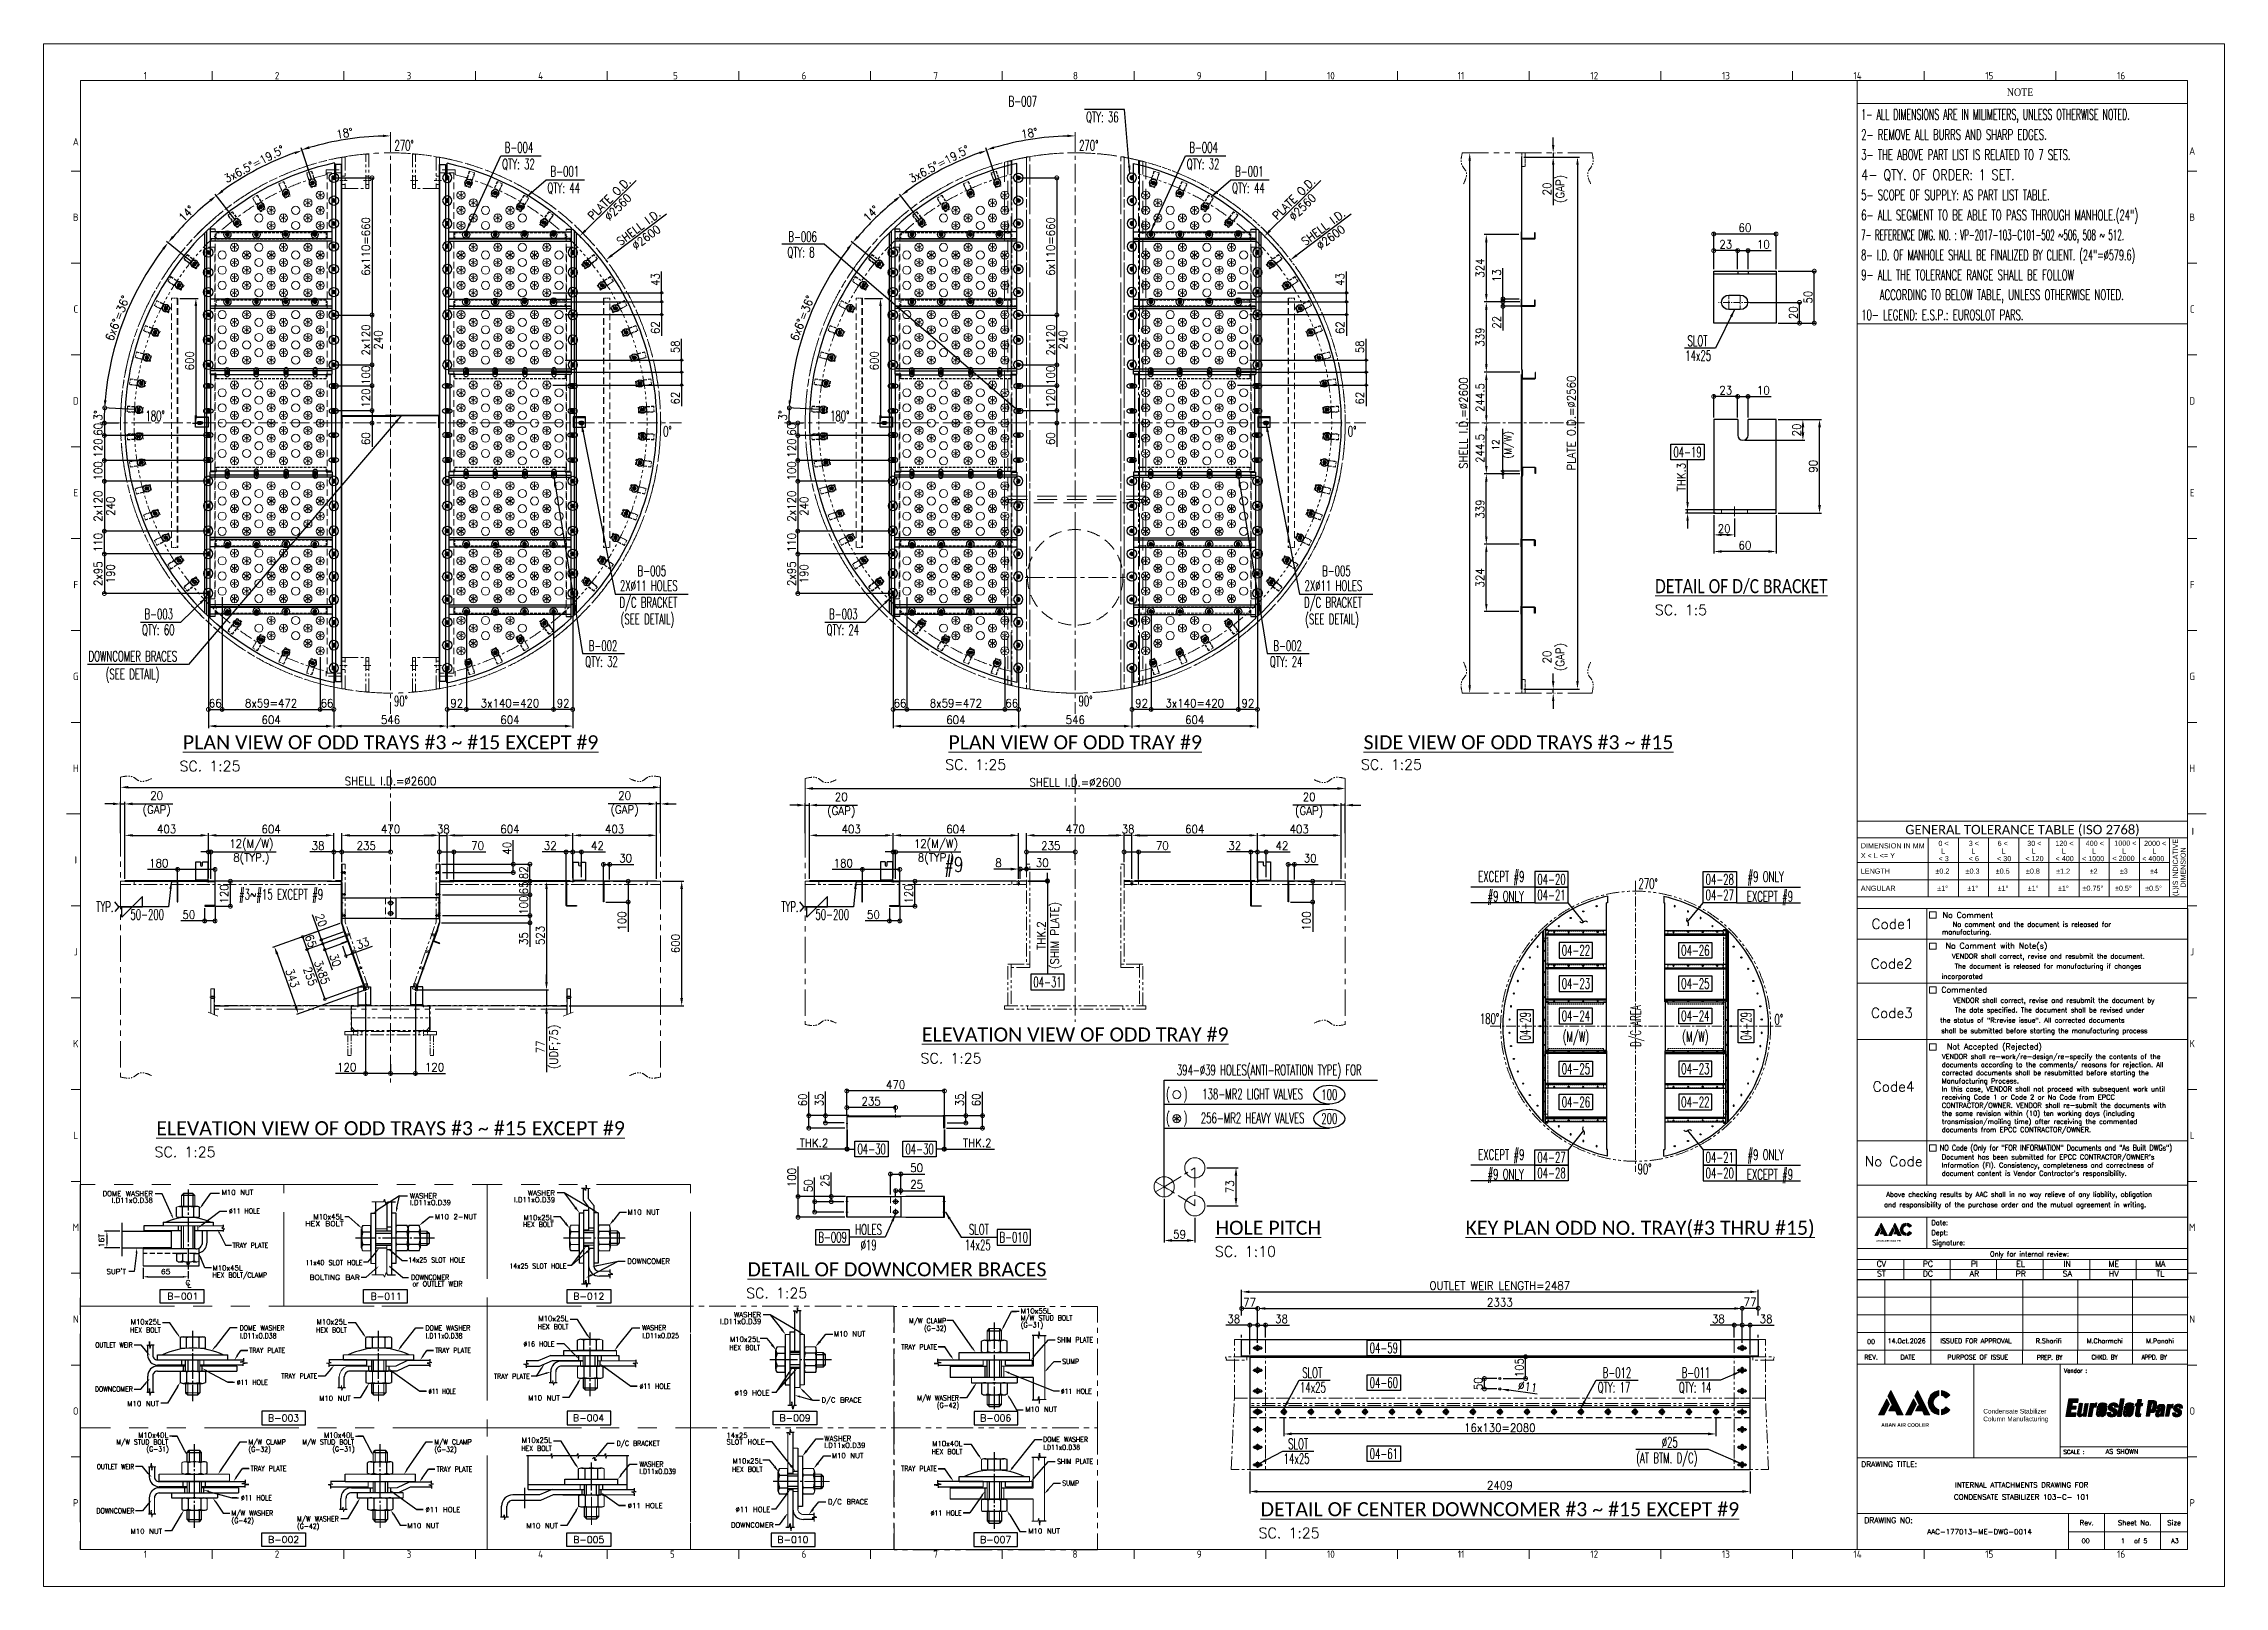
# Model space of a CAD drawing. Header units: inches. Extents: x -15980 to 45789, y -23276 to 2417.
# Drawn here: x -9437 to 1063, y -20343 to -12919 of the extents above; entities that cross this region are included whole.
import ezdxf
from ezdxf.enums import TextEntityAlignment as Align

# ---------------------------------------------------------------- set-up
doc = ezdxf.new("R2010")
doc.units = ezdxf.units.IN
doc.header["$MEASUREMENT"] = 0
for name, pattern in [('CENTER', [50.8, 31.75, -6.35, 6.35, -6.35]), ('CENTERX2', [101.6, 63.5, -12.7, 12.7, -12.7]), ('HIDDEN', [9.525, 6.35, -3.175]), ('HIDDENX2', [19.05, 12.7, -6.35]), ('PHANTOMX2', [127, 63.5, -12.7, 12.7, -12.7, 12.7, -12.7])]:
    doc.linetypes.add(name, pattern=pattern)
for name, color, linetype, lineweight in [('CADRE', 254, 'Continuous', 5), ('Center line', 181, 'CENTER', 5), ('CENTER LINES', 181, 'CENTERX2', 5), ('Color-7-Line_Weight-25', 7, 'Continuous', 25), ('Color-7-Line_Weight-9', 7, 'Continuous', 9), ('HATCH', 130, 'PHANTOMX2', 9), ('HIDDEN', 211, 'HIDDEN', 5), ('HIDDEN LINES', 211, 'HIDDENX2', 5), ('Plot Plan', 9, 'Continuous', 0), ('TEXT', 2, 'Continuous', 13), ('TITLE BLOCK', 8, 'Continuous', 9)]:
    doc.layers.add(name, color=color, linetype=linetype, lineweight=lineweight)
doc.layers.add('dim', color=82, linetype='Continuous')
doc.styles.add('ARIAL BLACK', font='GARABD.TTF')
doc.styles.add('ISO Proportional', font='isocp.shx')
doc.styles.add('ROMANS', font='ROMANS.shx', dxfattribs={"width": 0.9, "bigfont": '@extfont2.shx'})
doc.styles.add('ROMANT', font='romanst.shx')
doc.styles.get("Standard").update_dxf_attribs({"font": 'arial.ttf'})
doc.styles.add('style4', font='calibri.ttf')
doc.dimstyles.new('1X25', dxfattribs={"dimscale": 25, "dimtxt": 1.6, "dimasz": 1.5, "dimexe": 0.4, "dimexo": 0.4, "dimgap": 0.4, "dimtad": 1, "dimdsep": 46, "dimtxsty": 'ROMANS', "dimcen": 0, "dimclrd": 256, "dimclre": 256, "dimclrt": 2, "dimadec": 0, "dimazin": 0, "dimtfac": 1, "dimtmove": 0, "dimatfit": 3, "dimfxl": 0.7, "dimlwd": -1, "dimlwe": -1, "dimarcsym": 1})
doc.dimstyles.new('2.5x25', dxfattribs={"dimscale": 25, "dimtxt": 1.6, "dimasz": 1.5, "dimexe": 0.4, "dimexo": 0.4, "dimgap": 0.4, "dimtad": 1, "dimlfac": 0.4, "dimdsep": 46, "dimtxsty": 'ROMANS', "dimcen": 0, "dimclrd": 256, "dimclre": 256, "dimclrt": 2, "dimadec": 0, "dimazin": 0, "dimtfac": 1, "dimtmove": 0, "dimatfit": 3, "dimfxl": 0.7, "dimlwd": -1, "dimlwe": -1, "dimarcsym": 1})
doc.dimstyles.new('5X25', dxfattribs={"dimscale": 25, "dimtxt": 1.6, "dimasz": 1.5, "dimexe": 0.4, "dimexo": 0.4, "dimgap": 0.4, "dimtad": 1, "dimlfac": 0.2, "dimdsep": 46, "dimtxsty": 'ROMANS', "dimcen": 0, "dimclrd": 256, "dimclre": 256, "dimclrt": 2, "dimadec": 0, "dimazin": 0, "dimtfac": 1, "dimtmove": 0, "dimatfit": 3, "dimfxl": 0.7, "dimlwd": -1, "dimlwe": -1, "dimarcsym": 1})
pattern_1 = [(37.5, (-17541.0668, 12835.2402), (-0.025197343, 0.770729508), [0, -0.608, 0, -0.68, 0, -0.65]), (7.5, (-17541.0668, 12835.2402), (0.70791068, 1.128858426), [0, -0.328, 0, -0.548, 0, -0.21]), (327.5, (-17541.5588, 12835.2402), (1.245656745, 0.002263621), [0, -0.2, 0, -0.72, 0, -0.94]), (317.5, (-17541.5588, 12835.2402), (1.20245064, 0.351070226), [0, -0.1, 0, -0.472, 0, -0.54])]
pattern_2 = [(45, (-52867.5652, 23843.516), (-1.15325735, 1.15325735), [])]

msp = doc.modelspace()

# ---------------------------------------------------------------- texts
at = {"layer": 'CADRE', "color": 2, "style": 'ARIAL BLACK'}
msp.add_text('NOTE', height=36.0606, dxfattribs=at).set_placement((78.891, -13152.654), align=Align.MIDDLE_CENTER)
at = {"layer": 'CADRE', "color": 9, "style": 'ROMANS'}
msp.add_text('1', height=22.273, dxfattribs=at).set_placement((573.583, -20124.343), align=Align.MIDDLE_CENTER)
at = {"layer": 'TEXT', "ltscale": 0.5, "style": 'ROMANS', "width": 0.6}
for s, p in [('B-007', (-4791.33, -13221.187)), ('QTY: 36', (-4418.22, -13297.175)), ('270%%D', (-7748.089, -13433.812)), ('B-004', (-7217.392, -13443.732)), ('270%%D', (-4451.802, -13433.812)), ('B-004', (-3921.105, -13443.732)), ('QTY: 32', (-7229.418, -13523.458)), ('B-001', (-6996.719, -13558.584)), ('QTY: 32', (-3933.131, -13523.458)), ('B-001', (-3700.432, -13558.584)), ('QTY: 44', (-7011.704, -13638.31)), ('QTY: 44', (-3715.417, -13638.31)), ('B-006', (-5851.677, -13872.952)), ('QTY: 8', (-5856.337, -13947.883)), ('SLOT', (-1522.274, -14374.262)), ('14x25', (-1533.44, -14445.163)), ('180%%D', (-8946.906, -14735.688)), ('180%%D', (-5650.619, -14735.688)), ('0%%D', (-6454.288, -14809.681)), ('0%%D', (-3158.001, -14809.681)), ('B-005', (-6577.831, -15481.442)), ('B-005', (-3281.544, -15481.442)), ('2X%%C11 HOLES', (-6662.468, -15552.628)), ('2X%%C11 HOLES', (-3366.181, -15552.628)), ('B-003', (-8951.721, -15689.06)), ('D/C BRACKET', (-6664.599, -15632.976)), ('B-003', (-5655.434, -15689.06)), ('D/C BRACKET', (-3368.312, -15632.976)), ('QTY: 60', (-8963.986, -15765.049)), ('(SEE DETAIL)', (-6659.127, -15713.524)), ('QTY: 24', (-5667.699, -15765.049)), ('(SEE DETAIL)', (-3362.84, -15713.524)), ('DOWNCOMER BRACES', (-9221.028, -15892.217)), ('B-002', (-6812.666, -15841.851)), ('B-002', (-3516.379, -15841.851)), ('(SEE DETAIL)', (-9138.374, -15978.149)), ('QTY: 32', (-6829.464, -15918.132)), ('QTY: 24', (-3533.177, -15918.132)), ('90%%D', (-7750.65, -16107.557)), ('90%%D', (-4454.363, -16107.557)), ('SLOT', (-3377.32, -19340.031)), ('14x25', (-3388.486, -19410.933)), ('SLOT', (-3445.014, -19682.458)), ('%%C25', (-1646.447, -19674.749)), ('14x25', (-3466.705, -19753.359)), ('(AT BTM. D/C)', (-1768.962, -19750.374))]:
    msp.add_text(s, height=50, dxfattribs=at).set_placement(p)
at = {"layer": 'TEXT', "style": 'ROMANS'}
for s, height, width, p in [('2- REMOVE ALL BURRS AND SHARP EDGES.', 50, 0.6, (-686.007, -13356.819, 0)), ('5- SCOPE OF SUPPLY: AS PART LIST TABLE.', 50, 0.6, (-686.007, -13647.216, 0)), ('6- ALL SEGMENT TO BE ABLE TO PASS THROUGH MANHOLE.(24")', 50, 0.6, (-686.007, -13744.015, 0)), ('7- REFERENCE DWG. NO. : VP-2017-103-C101-502 ~506, 508 ~ 512.', 50, 0.5, (-686.007, -13839.531, 0)), ('8- I.D. OF MANHOLE SHALL BE FINALIZED BY CLIENT. (24"=%%C579.6)', 50, 0.57, (-686.007, -13936.33, 0)), ('9- ALL THE TOLERANCE RANGE SHALL BE FOLLOW', 50, 0.6, (-686.007, -14031.961, 0)), ('    ACCORDING TO BELOW TABLE, UNLESS OTHERWISE NOTED.', 50, 0.6, (-686.007, -14127.477, 0)), ('10- LEGEND: E.S.P.: EUROSLOT PARS.', 50, 0.6, (-686.007, -14224.276, 0)), ('#9', 70, 0.75, (-5101.468, -16869.674, 0))]:
    msp.add_text(s, height=height, dxfattribs=dict(at, width=width)).set_placement(p, align=Align.MIDDLE_LEFT)
at = {"layer": 'TEXT', "style": 'ROMANS', "width": 0.555}
msp.add_text('1- ALL DIMENSIONS ARE IN MILIMETERS, UNLESS OTHERWISE NOTED.', height=50, dxfattribs=at).set_placement((-686.007, -13285.019, 0))
at = {"layer": 'TEXT', "color": 240, "true_color": 0xed1f24, "style": 'ROMANS'}
for s, width, p in [('3- THE ABOVE PART LIST IS RELATED TO 7 SETS.', 0.6, (-686.007, -13453.618, 0)), ('4- QTY. OF ORDER: 1 SET.', 0.8, (-686.007, -13550.417, 0))]:
    msp.add_text(s, height=50, dxfattribs=dict(at, width=width)).set_placement(p, align=Align.MIDDLE_LEFT)
at = {"layer": 'TEXT', "ltscale": 0.5, "style": 'ROMANS', "width": 0.6}
for s, rotation, p in [('04-19', 359.9999445, (-1522.056, -14884.543)), ('EXCEPT #9', 359.9999445, (-2418.68, -16927.056)), ('#9 ONLY', 359.9999445, (-1146.065, -16928.026)), ('#9 ONLY', 359.9999445, (-2398.087, -17021.947)), ('04-20', 0.0000555, (-2177.059, -16941.058)), ('04-21', 0.0000555, (-2177.059, -17016.058)), ('270%%D', 359.9999445, (-1712.211, -16961.579)), ('04-28', 359.9999445, (-1367.094, -16941.058)), ('04-27', 359.9999445, (-1367.094, -17016.058)), ('EXCEPT #9', 359.9999445, (-1125.473, -17022.917)), ('04-22', 0.0000555, (-2059.576, -17282.68)), ('04-26', 359.9999445, (-1484.576, -17282.68)), ('04-31', 0.0000555, (-4603.651, -17435.204)), ('04-23', 0.0000555, (-2059.576, -17442.43)), ('04-25', 359.9999445, (-1484.576, -17442.43)), ('180%%D', 359.9999445, (-2475.762, -17611.006)), ('04-29', 89.9999445, (-2303.641, -17647.621)), ('04-24', 0.0000555, (-2059.576, -17598.013)), ('D/C AREA', 89.9999445, (-1772.076, -17647.621)), ('04-24', 359.9999445, (-1484.576, -17598.013)), ('04-29', 89.9999445, (-1240.512, -17647.621)), ('0%%D', 359.9999445, (-1083.214, -17614.68)), ('(M/W)', 359.9999445, (-2059.576, -17697.228)), ('(M/W)', 0.0000555, (-1484.576, -17697.228)), ('394-%%C39 HOLES(ANTI-ROTATION TYPE) FOR', 0.0000555, (-3536.177, -17858.157)), ('04-25', 359.9999445, (-2059.576, -17852.811)), ('04-23', 0.0000555, (-1484.576, -17852.811)), ('(', 0.0000555, (-4023.853, -17973.711)), (')', 359.9999445, (-3939.377, -17973.711)), ('138-MR2 LIGHT VALVES ', 0.0000555, (-3605.913, -17973.711)), ('100', 0.0000555, (-3246.861, -17976.703)), ('(', 0.0000555, (-4023.853, -18089.265)), (')', 359.9999445, (-3939.377, -18089.265)), ('04-26', 359.9999445, (-2059.576, -18012.561)), ('04-22', 0.0000555, (-1484.576, -18012.561)), ('256-MR2 HEAVY VALVES ', 0.0000555, (-3605.913, -18089.265)), ('200', 0.0000555, (-3246.861, -18092.257)), ('04-30', 359.9999445, (-5450.706, -18238.537)), ('04-30', 359.9999445, (-5219.706, -18238.537)), ('EXCEPT #9', 359.9999445, (-2418.68, -18265.182)), ('04-27', 359.9999445, (-2177.059, -18279.184)), ('04-21', 0.0000555, (-1367.094, -18279.184)), ('#9 ONLY', 359.9999445, (-1146.065, -18266.152)), ('#9 ONLY', 359.9999445, (-2398.087, -18360.073)), ('04-28', 359.9999445, (-2177.059, -18354.184)), ('90%%D', 359.9999445, (-1729.463, -18334.198)), ('04-20', 0.0000555, (-1367.094, -18354.184)), ('EXCEPT #9', 359.9999445, (-1125.473, -18361.043)), ('B-009', 359.9999445, (-5638.614, -18663.003)), ('HOLES', 359.9999445, (-5465.146, -18625.503)), ('%%C19', 0.0000555, (-5465.146, -18700.503)), ('14x25', 359.9999445, (-4939.662, -18700.503)), ('SLOT', 0.0000555, (-4934.169, -18625.503)), ('B-010', 0.0000555, (-4766.194, -18663.003)), ('04-59', 359.9999445, (-2984.392, -19195.79)), ('04-60', 359.9999445, (-2984.392, -19362.735)), ('04-61', 359.9999445, (-2984.392, -19704.724))]:
    msp.add_text(s, height=50, rotation=rotation, dxfattribs=at).set_placement(p, align=Align.MIDDLE_CENTER)
at = {"layer": 'TEXT', "style": 'style4', "width": 0.8}
msp.add_text('%%UDETAIL OF D/C BRACKET', height=67.5, dxfattribs=at).set_placement((-1263.324, -15529.932), align=Align.MIDDLE_CENTER)
at = {"layer": 'TEXT', "ltscale": 0.5, "style": 'ROMANS'}
for s, p in [('SC. 1:5', (-1679.057, -15669.277)), ('SC. 1:25', (-8783.179, -16420.689)), ('SC. 1:25', (-5096.302, -16413.859)), ('SC. 1:25', (-3094.443, -16413.328)), ('SC. 1:25', (-5215.082, -17826.815)), ('SC. 1:25', (-8903.147, -18277.739)), ('SC. 1:10', (-3797.605, -18756.755)), ('SC. 1:25', (-6054.7, -18957.02)), ('SC. 1:25', (-3587.31, -20111.335))]:
    msp.add_text(s, height=50, dxfattribs=at).set_placement(p)
at = {"layer": 'TEXT', "style": 'style4'}
for s, p in [('%%UPLAN VIEW OF ODD TRAYS #3 ~ #15 EXCEPT #9', (-7766.651, -16281.205)), ('%%UPLAN VIEW OF ODD TRAY #9', (-4470.364, -16281.205)), ('%%USIDE VIEW OF ODD TRAYS #3 ~ #15', (-2336.247, -16281.205)), ('%%UELEVATION VIEW OF ODD TRAY #9', (-4470.364, -17687.47)), ('%%UELEVATION VIEW OF ODD TRAYS #3 ~ #15 EXCEPT #9', (-7766.651, -18138.395)), ('%%UHOLE PITCH', (-3540.876, -18617.41)), ('%%UKEY PLAN ODD NO. TRAY(#3 THRU #15)', (-1750.538, -18617.779)), ('%%UDETAIL OF DOWNCOMER BRACES', (-5328.623, -18817.675)), ('%%UDETAIL OF CENTER DOWNCOMER #3 ~ #15 EXCEPT #9', (-2425.573, -19971.99))]:
    msp.add_text(s, height=67.5, dxfattribs=at).set_placement(p, align=Align.MIDDLE_CENTER)
at = {"layer": 'TEXT', "ltscale": 0.5, "style": 'ROMANS', "width": 0.6}
for s, p in [('#3~#15 EXCEPT #9', (-8496.478, -17012.896, 0)), ('TYP.', (-9184.251, -17072.72, 0)), ('50-200', (-9019.446, -17110.154, 0)), ('TYP.', (-5886.034, -17072.72, 0)), ('50-200', (-5721.229, -17110.154, 0))]:
    msp.add_text(s, height=50, dxfattribs=at).set_placement(p, align=Align.MIDDLE_LEFT)
for s, rotation, p in [('B-012', 359.9999445, (-1930.705, -19339.866)), ('B-011', 0.0000555, (-1550.648, -19339.866)), ('QTY: 17', 0.0000207, (-1954.575, -19410.767)), ('QTY: 14', 359.9999793, (-1563.921, -19410.767))]:
    msp.add_text(s, height=50, rotation=rotation, dxfattribs=at).set_placement(p)

# ---------------------------------------------------------------- blocks, each defined once
blk = doc.blocks.new('A$Ccf0919ea')
blk.add_lwpolyline([(1065, 2579, 0.832953), (1065, 21), (1065, 81), (989, 81), (989, 105, -0.773092), (989, 2495), (989, 2518), (1065, 2518)], format="xyb", close=True)
blk = doc.blocks.new('A$Cbc3512bd')
for p, q in [((296, 233), (296, 83)), ((426, 83), (426, 250)), ((296, 83), (312, 83)), ((312, 83), (411, 83)), ((411, 83), (426, 83))]:
    blk.add_line(p, q)
for points in [[(296, 83), (296, 233), (312, 233), (312, 83)], [(411, 83), (411, 248), (426, 248), (426, 83)]]:
    blk.add_lwpolyline(points, close=True)
blk.add_arc((531, -1046), 1300, 94.6295, 100.4146)
at = {"layer": 'Center line', "ltscale": 0.5}
for p, q in [((286, 121), (322, 121)), ((400, 121), (436, 121))]:
    blk.add_line(p, q, dxfattribs=at)
at = {"layer": 'HIDDEN', "ltscale": 0.5}
for p, q in [((312, 141), (296, 141)), ((426, 141), (411, 141)), ((312, 101), (296, 101)), ((426, 101), (411, 101))]:
    blk.add_line(p, q, dxfattribs=at)
blk = doc.blocks.new('A$C35706982')
at = {"ltscale": 2}
blk.add_blockref('A$Ccf0919ea', (0, 0), dxfattribs=at)
blk.add_blockref('A$Cbc3512bd', (769, 2346))
at = {"xscale": -1, "rotation": 180}
blk.add_blockref('A$Cbc3512bd', (769, 254), dxfattribs=at)
blk = doc.blocks.new('A$C5e499c7b')
blk.add_blockref('A$C35706982', (0, 0))
at = {"xscale": -1}
blk.add_blockref('A$C35706982', (2600, 0), dxfattribs=at)
blk = doc.blocks.new('A$Cee575e1b')
blk.add_circle((8, 8), 5.5)
at = {"layer": 'Center line', "ltscale": 0.1}
for p, q in [((15, 8), (0, 8)), ((8, 15), (8, 0))]:
    blk.add_line(p, q, dxfattribs=at)
blk = doc.blocks.new('A$C3bcd5604')
at = {"layer": 'CENTER LINES'}
for p, q in [((0, 2371), (8, 2371)), ((0, 38), (8, 38))]:
    blk.add_line(p, q, dxfattribs=at)
at = {"layer": 'HIDDEN', "ltscale": 5}
blk.add_line((5, 0), (5, 2409), dxfattribs=at)
blk.add_lwpolyline([(3, 2409), (73, 2409), (73, 0), (3, 0)], close=True, dxfattribs=at)
at = {"layer": 'HIDDEN LINES'}
for p, q in [((3, 2378), (5, 2378)), ((3, 2364), (5, 2364)), ((3, 45), (5, 45)), ((3, 31), (5, 31))]:
    blk.add_line(p, q, dxfattribs=at)
for p in [(33, 2377), (33, 2267), (33, 2157), (33, 2047), (33, 1937), (33, 1827), (33, 1717), (33, 1597), (33, 1477), (33, 1377), (33, 1257)]:
    blk.add_blockref('A$Cee575e1b', p)
at = {"xscale": -1, "rotation": 180}
for p in [(33, 1032), (33, 932), (33, 812), (33, 692), (33, 582), (33, 472), (33, 362), (33, 252), (33, 142), (33, 32)]:
    blk.add_blockref('A$Cee575e1b', p, dxfattribs=at)
blk = doc.blocks.new('A$Ca9050093')
at = {"ltscale": 5}
blk.add_line((28, 0), (28, 2487), dxfattribs=at)
blk.add_lwpolyline([(30, 2487), (0, 2487), (0, 0), (30, 0)], close=True, dxfattribs=at)
at = {"layer": 'CENTER LINES'}
for p, q in [((33, 2410), (25, 2410)), ((33, 77), (25, 77))]:
    blk.add_line(p, q, dxfattribs=at)
at = {"layer": 'HIDDEN LINES'}
for p, q in [((30, 2417), (28, 2417)), ((30, 2403), (28, 2403)), ((30, 84), (28, 84)), ((30, 70), (28, 70))]:
    blk.add_line(p, q, dxfattribs=at)
blk = doc.blocks.new('A$C4f5cbecb')
blk.add_lwpolyline([(0, 465), (580, 465), (580, 0), (0, 0)], close=True)
blk = doc.blocks.new('A$C6a3627fe')
blk.add_circle((6, 6), 5.5)
at = {"layer": 'CENTER LINES'}
for p, q in [((0, 6), (12, 6)), ((6, 0), (6, 12))]:
    blk.add_line(p, q, dxfattribs=at)
blk = doc.blocks.new('A$C2cecf179')
for p, q in [((588, 349), (0, 349)), ((588, 339), (0, 339)), ((588, 48), (0, 48)), ((588, 38), (0, 38)), ((29, 23), (0, 23)), ((559, 23), (588, 23))]:
    blk.add_line(p, q)
blk.add_lwpolyline([(588, 23), (588, 384), (0, 384), (0, 23)])
at = {"layer": 'HIDDEN LINES'}
for p, q in [((588, 48), (0, 48)), ((559, 2), (29, 2)), ((559, 0), (29, 0)), ((559, 0), (559, 3))]:
    blk.add_line(p, q, dxfattribs=at)
at = {"layer": 'HIDDEN LINES', "ltscale": 0.5}
for p, q in [((29, 0), (29, 23)), ((559, 0), (559, 23))]:
    blk.add_line(p, q, dxfattribs=at)
for p in [(78, 365), (218, 365), (358, 365), (498, 365)]:
    blk.add_blockref('A$C6a3627fe', p)
at = {"xscale": -1}
for p in [(90, 26), (230, 26), (370, 26), (510, 26)]:
    blk.add_blockref('A$C6a3627fe', p, dxfattribs=at)
blk = doc.blocks.new('A$Caa2db43d')
for p, q in [((0, 1200), (30, 1200)), ((30, 0), (0, 0))]:
    blk.add_line(p, q)
at = {"ltscale": 5}
for p, q in [((0, 0), (0, 1200)), ((28, 1200), (28, 0)), ((30, 1200), (30, 0))]:
    blk.add_line(p, q, dxfattribs=at)
blk = doc.blocks.new('A$C2ccb66f0')
blk.add_circle((5, 5), 5.5)
blk = doc.blocks.new('A$C8bd214eb')
for p, q in [((435, 2212), (403, 2212)), ((385, 365), (385, 2195)), ((395, 355), (395, 2205)), ((435, 348), (403, 348))]:
    blk.add_line(p, q)
blk.add_circle((361, 1280), 5.5)
blk.add_arc((1280, 1280), 1280, 133.2706, 226.7294)
at = {"layer": 'HIDDEN', "ltscale": 5}
for p, q in [((435, 348), (435, 2212)), ((385, 434), (385, 2126)), ((435, 2126), (385, 2126)), ((433, 434), (433, 2126)), ((435, 434), (385, 434))]:
    blk.add_line(p, q, dxfattribs=at)
at = {"xscale": -1}
for p in [(409, 2094), (409, 1999), (409, 1904), (409, 1794), (409, 1674), (409, 1554), (409, 1454), (409, 1334)]:
    blk.add_blockref('A$C6a3627fe', p, dxfattribs=at)
for p, xscale, rotation in [((338, 2052), -0.9999999999999996, 117.0000000000001), ((263, 1949), -1, 123.0000000000001), ((198, 1839), -1.000000000000001, 129.0000000000001), ((146, 1723), -1, 135.0000000000002), ((106, 1602), -1, 141), ((78, 1478), -1, 147.0000000000001), ((64, 1351), -1, 152.9999999999999)]:
    blk.add_blockref('A$C2ccb66f0', p, dxfattribs=dict(xscale=xscale, rotation=rotation))
for name, p, rotation in [('A$C2ccb66f0', (64, 1209), 27.00000000000002), ('A$C6a3627fe', (409, 1226), 180), ('A$C2ccb66f0', (78, 1082), 33.00000000000002), ('A$C6a3627fe', (409, 1106), 180), ('A$C2ccb66f0', (106, 958), 38.99999999999994), ('A$C6a3627fe', (409, 1006), 180), ('A$C2ccb66f0', (146, 837), 44.99999999999992), ('A$C6a3627fe', (409, 886), 180), ('A$C2ccb66f0', (198, 721), 50.99999999999993), ('A$C6a3627fe', (409, 766), 180), ('A$C6a3627fe', (409, 656), 180), ('A$C2ccb66f0', (263, 611), 56.99999999999991), ('A$C6a3627fe', (409, 561), 180), ('A$C2ccb66f0', (338, 508), 62.99999999999992), ('A$C6a3627fe', (409, 466), 180)]:
    blk.add_blockref(name, p, dxfattribs=dict(rotation=rotation))
at = {"layer": 'HIDDEN'}
blk.add_blockref('A$Caa2db43d', (225, 680), dxfattribs=at)
blk = doc.blocks.new('A$Cb47aec24')
for p, q in [((588, 324), (0, 324)), ((588, 314), (0, 314))]:
    blk.add_line(p, q)
for points in [[(588, 2), (588, 359), (0, 359)], [(0, 359), (0, 2)]]:
    blk.add_lwpolyline(points)
at = {"layer": 'HIDDEN LINES'}
for p, q in [((588, 2), (0, 2)), ((29, 30), (29, 0)), ((559, 30), (29, 30)), ((559, 0), (29, 0)), ((559, 30), (559, 0))]:
    blk.add_line(p, q, dxfattribs=at)
at = {"xscale": -1}
for p in [(90, 340), (230, 340), (370, 340), (90, 16), (230, 16), (370, 16)]:
    blk.add_blockref('A$C6a3627fe', p, dxfattribs=at)
for p in [(498, 340), (498, 16)]:
    blk.add_blockref('A$C6a3627fe', p)
blk = doc.blocks.new('A$C9f798c47')
for p, q in [((1010, 2531), (1010, 2468)), ((1010, 2468), (999, 2468)), ((999, 2167), (999, 2468)), ((411, 2220), (411, 2167)), ((411, 2167), (999, 2167))]:
    blk.add_line(p, q)
blk.add_arc((1280, 1280), 1280, 102.1773, 132.7582)
at = {"layer": 'HIDDEN LINES'}
blk.add_line((970, 2165), (440, 2165), dxfattribs=at)
blk.add_lwpolyline([(970, 2165), (970, 2195), (440, 2195), (440, 2165)], dxfattribs=at)
for p, rotation in [((903, 2428), 35.99999999999999), ((655, 2314), 48.99999999999997), ((776, 2378), 42.5), ((542, 2236), 55.50000000000002)]:
    blk.add_blockref('A$C2ccb66f0', p, dxfattribs=dict(rotation=rotation))
at = {"xscale": -1}
for p in [(501, 2181), (641, 2181), (781, 2181)]:
    blk.add_blockref('A$C6a3627fe', p, dxfattribs=at)
blk.add_blockref('A$C6a3627fe', (909, 2181))
blk = doc.blocks.new('A$C11cce40c')
at = {"layer": 'TEXT'}
blk.add_circle((19.5, 19.5), 19.5, dxfattribs=at)
blk = doc.blocks.new('A$Ce7f1c790')
at = {"layer": 'TEXT'}
for p, q in [((2.6, 29.2), (36.4, 9.7)), ((36.4, 29.2), (2.6, 9.7)), ((19.5, 39), (19.5, 0))]:
    blk.add_line(p, q, dxfattribs=at)
blk.add_circle((19.5, 19.5), 19.5, dxfattribs=at)
blk = doc.blocks.new('A$C6de24bd3')
for name, p in [('A$Ce7f1c790', (472, 2193)), ('A$Ce7f1c790', (236, 2120)), ('A$Ce7f1c790', (413, 2156)), ('A$Ce7f1c790', (472, 2120)), ('A$C11cce40c', (1268, 2120)), ('A$C11cce40c', (1445, 2083)), ('A$C11cce40c', (1268, 2047)), ('A$Ce7f1c790', (59, 1869)), ('A$Ce7f1c790', (118, 1905)), ('A$Ce7f1c790', (236, 1905)), ('A$Ce7f1c790', (295, 1869)), ('A$Ce7f1c790', (413, 1869)), ('A$Ce7f1c790', (472, 1905)), ('A$Ce7f1c790', (59, 1796)), ('A$Ce7f1c790', (118, 1832)), ('A$Ce7f1c790', (236, 1832)), ('A$Ce7f1c790', (295, 1796)), ('A$Ce7f1c790', (413, 1796)), ('A$Ce7f1c790', (472, 1832)), ('A$C11cce40c', (1268, 1832)), ('A$C11cce40c', (1268, 1759)), ('A$C11cce40c', (1445, 1796)), ('A$C11cce40c', (1622, 1832)), ('A$C11cce40c', (1622, 1759)), ('A$C11cce40c', (1445, 1723)), ('A$Ce7f1c790', (118, 1545)), ('A$Ce7f1c790', (236, 1545)), ('A$Ce7f1c790', (472, 1545)), ('A$C11cce40c', (1268, 1545)), ('A$C11cce40c', (1445, 1581)), ('A$C11cce40c', (1622, 1545)), ('A$Ce7f1c790', (59, 1508)), ('A$Ce7f1c790', (295, 1508)), ('A$Ce7f1c790', (413, 1508)), ('A$C11cce40c', (1268, 1472)), ('A$C11cce40c', (1445, 1508)), ('A$C11cce40c', (1445, 1435)), ('A$C11cce40c', (1504, 1472)), ('A$C11cce40c', (1622, 1472)), ('A$Ce7f1c790', (118, 1399)), ('A$C11cce40c', (1268, 1399)), ('A$C11cce40c', (1622, 1399)), ('A$Ce7f1c790', (236, 1242)), ('A$Ce7f1c790', (472, 1242)), ('A$C11cce40c', (1268, 1242)), ('A$C11cce40c', (1445, 1279)), ('A$C11cce40c', (1622, 1242)), ('A$Ce7f1c790', (59, 1206)), ('A$Ce7f1c790', (295, 1206)), ('A$Ce7f1c790', (413, 1206)), ('A$C11cce40c', (1268, 1169)), ('A$C11cce40c', (1445, 1206)), ('A$C11cce40c', (1445, 1133)), ('A$C11cce40c', (1622, 1169)), ('A$Ce7f1c790', (59, 1060)), ('A$Ce7f1c790', (118, 1023)), ('A$Ce7f1c790', (236, 1023)), ('A$Ce7f1c790', (295, 1060)), ('A$Ce7f1c790', (413, 1060)), ('A$Ce7f1c790', (472, 1023)), ('A$C11cce40c', (1268, 1096)), ('A$C11cce40c', (1504, 1096)), ('A$C11cce40c', (1622, 1096)), ('A$Ce7f1c790', (59, 914)), ('A$Ce7f1c790', (295, 914)), ('A$Ce7f1c790', (413, 914)), ('A$C11cce40c', (1504, 950)), ('A$Ce7f1c790', (59, 757)), ('A$Ce7f1c790', (236, 794)), ('A$Ce7f1c790', (236, 721)), ('A$Ce7f1c790', (295, 757)), ('A$Ce7f1c790', (413, 757)), ('A$Ce7f1c790', (472, 794)), ('A$Ce7f1c790', (472, 721)), ('A$Ce7f1c790', (59, 611)), ('A$Ce7f1c790', (295, 611)), ('A$Ce7f1c790', (413, 611)), ('A$Ce7f1c790', (118, 575)), ('A$Ce7f1c790', (236, 575)), ('A$Ce7f1c790', (472, 575)), ('A$C11cce40c', (1268, 575)), ('A$C11cce40c', (1622, 575)), ('A$Ce7f1c790', (59, 470)), ('A$Ce7f1c790', (118, 433)), ('A$Ce7f1c790', (236, 433)), ('A$Ce7f1c790', (295, 470)), ('A$Ce7f1c790', (413, 470)), ('A$Ce7f1c790', (472, 433)), ('A$C11cce40c', (1268, 287)), ('A$C11cce40c', (1445, 324)), ('A$C11cce40c', (1622, 287)), ('A$Ce7f1c790', (59, 251)), ('A$Ce7f1c790', (295, 251)), ('A$Ce7f1c790', (413, 251)), ('A$C11cce40c', (1445, 251)), ('A$Ce7f1c790', (236, 146)), ('A$Ce7f1c790', (295, 109)), ('A$Ce7f1c790', (413, 109)), ('A$Ce7f1c790', (472, 146))]:
    blk.add_blockref(name, p)
at = {"xscale": -1}
for name, p in [('A$Ce7f1c790', (1189, 2193)), ('A$C11cce40c', (216, 2083)), ('A$C11cce40c', (393, 2120)), ('A$Ce7f1c790', (1189, 2120)), ('A$Ce7f1c790', (1248, 2156)), ('A$Ce7f1c790', (1425, 2120)), ('A$C11cce40c', (393, 2047)), ('A$Ce7f1c790', (1189, 1905)), ('A$Ce7f1c790', (1248, 1869)), ('A$Ce7f1c790', (1366, 1869)), ('A$Ce7f1c790', (1425, 1905)), ('A$Ce7f1c790', (1543, 1905)), ('A$Ce7f1c790', (1602, 1869)), ('A$C11cce40c', (39, 1832)), ('A$C11cce40c', (39, 1759)), ('A$C11cce40c', (216, 1796)), ('A$C11cce40c', (393, 1832)), ('A$C11cce40c', (393, 1759)), ('A$Ce7f1c790', (1189, 1832)), ('A$Ce7f1c790', (1248, 1796)), ('A$Ce7f1c790', (1366, 1796)), ('A$Ce7f1c790', (1425, 1832)), ('A$Ce7f1c790', (1543, 1832)), ('A$Ce7f1c790', (1602, 1796)), ('A$C11cce40c', (216, 1723)), ('A$C11cce40c', (39, 1545)), ('A$C11cce40c', (216, 1581)), ('A$C11cce40c', (393, 1545)), ('A$Ce7f1c790', (1189, 1545)), ('A$Ce7f1c790', (1425, 1545)), ('A$Ce7f1c790', (1543, 1545)), ('A$C11cce40c', (39, 1472)), ('A$C11cce40c', (157, 1472)), ('A$C11cce40c', (216, 1508)), ('A$C11cce40c', (216, 1435)), ('A$C11cce40c', (393, 1472)), ('A$Ce7f1c790', (1248, 1508)), ('A$Ce7f1c790', (1366, 1508)), ('A$Ce7f1c790', (1602, 1508)), ('A$C11cce40c', (39, 1399)), ('A$C11cce40c', (393, 1399)), ('A$Ce7f1c790', (1543, 1399)), ('A$C11cce40c', (39, 1242)), ('A$C11cce40c', (216, 1279)), ('A$C11cce40c', (393, 1242)), ('A$Ce7f1c790', (1189, 1242)), ('A$Ce7f1c790', (1425, 1242)), ('A$C11cce40c', (39, 1169)), ('A$C11cce40c', (216, 1206)), ('A$C11cce40c', (216, 1133)), ('A$C11cce40c', (393, 1169)), ('A$Ce7f1c790', (1248, 1206)), ('A$Ce7f1c790', (1366, 1206)), ('A$Ce7f1c790', (1602, 1206)), ('A$C11cce40c', (39, 1096)), ('A$C11cce40c', (157, 1096)), ('A$C11cce40c', (393, 1096)), ('A$Ce7f1c790', (1189, 1023)), ('A$Ce7f1c790', (1248, 1060)), ('A$Ce7f1c790', (1366, 1060)), ('A$Ce7f1c790', (1425, 1023)), ('A$Ce7f1c790', (1543, 1023)), ('A$Ce7f1c790', (1602, 1060)), ('A$C11cce40c', (157, 950)), ('A$Ce7f1c790', (1248, 914)), ('A$Ce7f1c790', (1366, 914)), ('A$Ce7f1c790', (1602, 914)), ('A$Ce7f1c790', (1189, 794)), ('A$Ce7f1c790', (1189, 721)), ('A$Ce7f1c790', (1248, 757)), ('A$Ce7f1c790', (1366, 757)), ('A$Ce7f1c790', (1425, 794)), ('A$Ce7f1c790', (1425, 721)), ('A$Ce7f1c790', (1602, 757)), ('A$Ce7f1c790', (1248, 611)), ('A$Ce7f1c790', (1366, 611)), ('A$Ce7f1c790', (1602, 611)), ('A$C11cce40c', (39, 575)), ('A$C11cce40c', (393, 575)), ('A$Ce7f1c790', (1189, 575)), ('A$Ce7f1c790', (1425, 575)), ('A$Ce7f1c790', (1543, 575)), ('A$Ce7f1c790', (1189, 433)), ('A$Ce7f1c790', (1248, 470)), ('A$Ce7f1c790', (1366, 470)), ('A$Ce7f1c790', (1425, 433)), ('A$Ce7f1c790', (1543, 433)), ('A$Ce7f1c790', (1602, 470)), ('A$C11cce40c', (39, 287)), ('A$C11cce40c', (216, 324)), ('A$C11cce40c', (393, 287)), ('A$C11cce40c', (216, 251)), ('A$Ce7f1c790', (1248, 251)), ('A$Ce7f1c790', (1366, 251)), ('A$Ce7f1c790', (1602, 251)), ('A$Ce7f1c790', (1189, 146)), ('A$Ce7f1c790', (1248, 109)), ('A$Ce7f1c790', (1366, 109)), ('A$Ce7f1c790', (1425, 146))]:
    blk.add_blockref(name, p, dxfattribs=at)
at = {"xscale": -1, "rotation": 180}
for name, p in [('A$Ce7f1c790', (295, 2122)), ('A$Ce7f1c790', (413, 2122)), ('A$Ce7f1c790', (236, 2086)), ('A$Ce7f1c790', (472, 2086)), ('A$Ce7f1c790', (59, 1981)), ('A$Ce7f1c790', (295, 1981)), ('A$Ce7f1c790', (413, 1981)), ('A$C11cce40c', (1268, 1944)), ('A$C11cce40c', (1445, 1981)), ('A$C11cce40c', (1445, 1908)), ('A$C11cce40c', (1622, 1944)), ('A$Ce7f1c790', (118, 1798)), ('A$Ce7f1c790', (236, 1798)), ('A$Ce7f1c790', (472, 1798)), ('A$Ce7f1c790', (59, 1762)), ('A$Ce7f1c790', (295, 1762)), ('A$Ce7f1c790', (413, 1762)), ('A$Ce7f1c790', (59, 1620)), ('A$Ce7f1c790', (118, 1657)), ('A$Ce7f1c790', (236, 1657)), ('A$Ce7f1c790', (295, 1620)), ('A$Ce7f1c790', (413, 1620)), ('A$Ce7f1c790', (472, 1657)), ('A$C11cce40c', (1268, 1657)), ('A$C11cce40c', (1622, 1657)), ('A$Ce7f1c790', (59, 1474)), ('A$Ce7f1c790', (236, 1511)), ('A$Ce7f1c790', (295, 1474)), ('A$Ce7f1c790', (413, 1474)), ('A$Ce7f1c790', (472, 1511)), ('A$Ce7f1c790', (236, 1438)), ('A$Ce7f1c790', (472, 1438)), ('A$Ce7f1c790', (59, 1318)), ('A$Ce7f1c790', (295, 1318)), ('A$Ce7f1c790', (413, 1318)), ('A$C11cce40c', (1504, 1281)), ('A$Ce7f1c790', (59, 1172)), ('A$Ce7f1c790', (118, 1208)), ('A$Ce7f1c790', (236, 1208)), ('A$Ce7f1c790', (295, 1172)), ('A$Ce7f1c790', (413, 1172)), ('A$Ce7f1c790', (472, 1208)), ('A$Ce7f1c790', (236, 1135)), ('A$Ce7f1c790', (472, 1135)), ('A$C11cce40c', (1268, 1062)), ('A$C11cce40c', (1445, 1099)), ('A$C11cce40c', (1622, 1062)), ('A$Ce7f1c790', (59, 1026)), ('A$Ce7f1c790', (236, 989)), ('A$Ce7f1c790', (295, 1026)), ('A$Ce7f1c790', (413, 1026)), ('A$Ce7f1c790', (472, 989)), ('A$C11cce40c', (1268, 989)), ('A$C11cce40c', (1445, 1026)), ('A$C11cce40c', (1445, 953)), ('A$C11cce40c', (1622, 989)), ('A$Ce7f1c790', (118, 833)), ('A$C11cce40c', (1268, 833)), ('A$C11cce40c', (1268, 760)), ('A$C11cce40c', (1445, 796)), ('A$C11cce40c', (1504, 760)), ('A$C11cce40c', (1622, 833)), ('A$C11cce40c', (1622, 760)), ('A$Ce7f1c790', (59, 723)), ('A$Ce7f1c790', (118, 687)), ('A$Ce7f1c790', (236, 687)), ('A$Ce7f1c790', (295, 723)), ('A$Ce7f1c790', (413, 723)), ('A$Ce7f1c790', (472, 687)), ('A$C11cce40c', (1268, 687)), ('A$C11cce40c', (1445, 723)), ('A$C11cce40c', (1445, 650)), ('A$C11cce40c', (1622, 687)), ('A$Ce7f1c790', (59, 436)), ('A$Ce7f1c790', (295, 436)), ('A$Ce7f1c790', (413, 436)), ('A$C11cce40c', (1268, 472)), ('A$C11cce40c', (1445, 509)), ('A$C11cce40c', (1445, 436)), ('A$C11cce40c', (1622, 472)), ('A$Ce7f1c790', (59, 363)), ('A$Ce7f1c790', (118, 399)), ('A$Ce7f1c790', (118, 326)), ('A$Ce7f1c790', (236, 399)), ('A$Ce7f1c790', (236, 326)), ('A$Ce7f1c790', (295, 363)), ('A$Ce7f1c790', (413, 363)), ('A$Ce7f1c790', (472, 399)), ('A$Ce7f1c790', (472, 326)), ('A$C11cce40c', (1268, 399)), ('A$C11cce40c', (1622, 399)), ('A$Ce7f1c790', (236, 112)), ('A$Ce7f1c790', (472, 112)), ('A$C11cce40c', (1268, 185)), ('A$C11cce40c', (1268, 112)), ('A$C11cce40c', (1445, 148)), ('A$Ce7f1c790', (413, 75)), ('A$Ce7f1c790', (472, 39))]:
    blk.add_blockref(name, p, dxfattribs=at)
at = {"rotation": 180}
for name, p in [('A$Ce7f1c790', (1248, 2122)), ('A$Ce7f1c790', (1366, 2122)), ('A$Ce7f1c790', (1189, 2086)), ('A$Ce7f1c790', (1425, 2086)), ('A$C11cce40c', (39, 1944)), ('A$C11cce40c', (216, 1981)), ('A$C11cce40c', (216, 1908)), ('A$C11cce40c', (393, 1944)), ('A$Ce7f1c790', (1248, 1981)), ('A$Ce7f1c790', (1366, 1981)), ('A$Ce7f1c790', (1602, 1981)), ('A$Ce7f1c790', (1189, 1798)), ('A$Ce7f1c790', (1425, 1798)), ('A$Ce7f1c790', (1543, 1798)), ('A$Ce7f1c790', (1248, 1762)), ('A$Ce7f1c790', (1366, 1762)), ('A$Ce7f1c790', (1602, 1762)), ('A$C11cce40c', (39, 1657)), ('A$C11cce40c', (393, 1657)), ('A$Ce7f1c790', (1189, 1657)), ('A$Ce7f1c790', (1248, 1620)), ('A$Ce7f1c790', (1366, 1620)), ('A$Ce7f1c790', (1425, 1657)), ('A$Ce7f1c790', (1543, 1657)), ('A$Ce7f1c790', (1602, 1620)), ('A$Ce7f1c790', (1189, 1511)), ('A$Ce7f1c790', (1248, 1474)), ('A$Ce7f1c790', (1366, 1474)), ('A$Ce7f1c790', (1425, 1511)), ('A$Ce7f1c790', (1602, 1474)), ('A$Ce7f1c790', (1189, 1438)), ('A$Ce7f1c790', (1425, 1438)), ('A$C11cce40c', (157, 1281)), ('A$Ce7f1c790', (1248, 1318)), ('A$Ce7f1c790', (1366, 1318)), ('A$Ce7f1c790', (1602, 1318)), ('A$Ce7f1c790', (1189, 1208)), ('A$Ce7f1c790', (1248, 1172)), ('A$Ce7f1c790', (1366, 1172)), ('A$Ce7f1c790', (1425, 1208)), ('A$Ce7f1c790', (1543, 1208)), ('A$Ce7f1c790', (1602, 1172)), ('A$C11cce40c', (39, 1062)), ('A$C11cce40c', (216, 1099)), ('A$C11cce40c', (393, 1062)), ('A$Ce7f1c790', (1189, 1135)), ('A$Ce7f1c790', (1425, 1135)), ('A$C11cce40c', (39, 989)), ('A$C11cce40c', (216, 1026)), ('A$C11cce40c', (216, 953)), ('A$C11cce40c', (393, 989)), ('A$Ce7f1c790', (1189, 989)), ('A$Ce7f1c790', (1248, 1026)), ('A$Ce7f1c790', (1366, 1026)), ('A$Ce7f1c790', (1425, 989)), ('A$Ce7f1c790', (1602, 1026)), ('A$C11cce40c', (39, 833)), ('A$C11cce40c', (39, 760)), ('A$C11cce40c', (157, 760)), ('A$C11cce40c', (216, 796)), ('A$C11cce40c', (393, 833)), ('A$C11cce40c', (393, 760)), ('A$Ce7f1c790', (1543, 833)), ('A$C11cce40c', (39, 687)), ('A$C11cce40c', (216, 723)), ('A$C11cce40c', (216, 650)), ('A$C11cce40c', (393, 687)), ('A$Ce7f1c790', (1189, 687)), ('A$Ce7f1c790', (1248, 723)), ('A$Ce7f1c790', (1366, 723)), ('A$Ce7f1c790', (1425, 687)), ('A$Ce7f1c790', (1543, 687)), ('A$Ce7f1c790', (1602, 723)), ('A$C11cce40c', (39, 472)), ('A$C11cce40c', (216, 509)), ('A$C11cce40c', (216, 436)), ('A$C11cce40c', (393, 472)), ('A$Ce7f1c790', (1248, 436)), ('A$Ce7f1c790', (1366, 436)), ('A$Ce7f1c790', (1602, 436)), ('A$C11cce40c', (39, 399)), ('A$C11cce40c', (393, 399)), ('A$Ce7f1c790', (1189, 399)), ('A$Ce7f1c790', (1189, 326)), ('A$Ce7f1c790', (1248, 363)), ('A$Ce7f1c790', (1366, 363)), ('A$Ce7f1c790', (1425, 399)), ('A$Ce7f1c790', (1425, 326)), ('A$Ce7f1c790', (1543, 399)), ('A$Ce7f1c790', (1543, 326)), ('A$Ce7f1c790', (1602, 363)), ('A$C11cce40c', (216, 148)), ('A$C11cce40c', (393, 185)), ('A$C11cce40c', (393, 112)), ('A$Ce7f1c790', (1189, 112)), ('A$Ce7f1c790', (1425, 112)), ('A$Ce7f1c790', (1189, 39)), ('A$Ce7f1c790', (1248, 75))]:
    blk.add_blockref(name, p, dxfattribs=at)
blk = doc.blocks.new('A$C5ae93739')
blk.add_lwpolyline([(38, 0), (9, 0, -1), (9, 11), (38, 11, -1)], format="xyb", close=True)
at = {"layer": 'Center line', "ltscale": 0.2}
for p, q in [((0, 5), (48, 5)), ((9, 0), (9, 11)), ((38, 11), (38, 0))]:
    blk.add_line(p, q, dxfattribs=at)
blk = doc.blocks.new('A$Cae4a1381')
for p, q in [((90, 543), (190, 543)), ((90, 527), (90, 543)), ((190, 527), (90, 527)), ((188, 531), (190, 535)), ((190, 527), (188, 531)), ((190, 543), (192, 539)), ((192, 539), (190, 535)), ((150, 343), (0, 343))]:
    blk.add_line(p, q)
blk.add_lwpolyline([(150, 343), (150, 625), (0, 625), (0, 0), (165, 0)], close=True)
for p in [(14, 579), (14, 472), (14, 372), (14, 272), (14, 187), (14, 102), (14, 17)]:
    blk.add_blockref('A$C5ae93739', p)
blk = doc.blocks.new('A$C96163e13')
at = {"xscale": -1}
blk.add_blockref('A$Cae4a1381', (192, 0), dxfattribs=at)
blk.add_blockref('A$Cae4a1381', (2449, 0))
blk = doc.blocks.new('A$C25e64056')
blk.add_lwpolyline([(11.6, 0, -1), (11.6, 14), (22.6, 14, -1), (22.6, 0)], format="xyb", close=True)
at = {"layer": 'Center line', "ltscale": 0.2}
for p, q in [((1.5, 7), (32.6, 7)), ((11.6, 0), (11.6, 14)), ((22.6, 14), (22.6, 0))]:
    blk.add_line(p, q, dxfattribs=at)
blk = doc.blocks.new('A$C0b5c7f4d')
blk.add_line((2487, 2), (0, 2))
blk.add_lwpolyline([(0, 82), (2487, 82), (2487, 0), (0, 0)], close=True)
at = {"rotation": 270}
for p in [(70, 59), (2403, 59)]:
    blk.add_blockref('A$C25e64056', p, dxfattribs=at)
blk = doc.blocks.new('A$C08c0ec4d')
for p, q in [((2409, 295), (0, 295)), ((0, 295), (0, 50)), ((0, 293), (2409, 293)), ((2409, 50), (2409, 295))]:
    blk.add_line(p, q)
for centre in [(1204, 190), (1204, 140)]:
    blk.add_circle(centre, 5.5)
at = {"layer": 'HATCH'}
for p, q in [((0, 95), (2409, 95)), ((2409, 70), (0, 70)), ((2409, 60), (0, 60))]:
    blk.add_line(p, q, dxfattribs=at)
at = {"layer": 'HIDDEN', "ltscale": 5}
for p, q in [((0, 50), (0, 0)), ((0, 2), (2409, 2)), ((0, 0), (2409, 0)), ((2409, 0), (2409, 50))]:
    blk.add_line(p, q, dxfattribs=at)
at = {"rotation": 270}
for p in [(31, 247), (31, 147), (288, 47), (418, 47), (548, 47), (678, 47), (1198, 47), (1328, 47), (1458, 47), (1588, 47), (2238, 47)]:
    blk.add_blockref('A$C25e64056', p, dxfattribs=at)
at = {"xscale": -1.000000000000001, "rotation": 90}
for p in [(2378, 247), (2378, 147), (172, 47), (822, 47), (952, 47), (1082, 47), (1732, 47), (1862, 47), (1992, 47), (2122, 47)]:
    blk.add_blockref('A$C25e64056', p, dxfattribs=at)
at = {"layer": 'HIDDEN', "rotation": 270}
blk.add_blockref('A$C25e64056', (31, 47), dxfattribs=at)
at = {"layer": 'HIDDEN', "xscale": -1.000000000000001, "rotation": 90}
blk.add_blockref('A$C25e64056', (2378, 47), dxfattribs=at)
blk = doc.blocks.new('A$Cb4d753b1')
blk.add_circle((15, 15), 12.5)
at = {"layer": 'Center line', "ltscale": 0.2}
for p, q in [((30, 15), (0, 15)), ((15, 30), (15, 0))]:
    blk.add_line(p, q, dxfattribs=at)
blk = doc.blocks.new('A$C6cece39c')
blk.add_lwpolyline([(0, 0), (2409, 0), (2409, 298), (0, 298)], close=True)
blk.add_blockref('A$Cb4d753b1', (23, 263))
at = {"xscale": -1}
for p, rotation in [((147, 285), 180), ((277, 285), 180), ((927, 285), 180), ((1057, 285), 180), ((1187, 285), 180), ((1577, 285), 180), ((1707, 285), 180), ((1837, 285), 180), ((1967, 285), 180), ((2378, 210), 90), ((2378, 125), 90), ((2378, 40), 90)]:
    blk.add_blockref('A$C25e64056', p, dxfattribs=dict(at, rotation=rotation))
for p, rotation in [((442, 285), 180), ((572, 285), 180), ((702, 285), 180), ((832, 285), 180), ((1352, 285), 180), ((1482, 285), 180), ((2132, 285), 180), ((2262, 285), 180), ((31, 210), 270), ((31, 125), 270), ((31, 40), 270)]:
    blk.add_blockref('A$C25e64056', p, dxfattribs=dict(rotation=rotation))
blk = doc.blocks.new('A$C88e82a79')
for name, p in [('A$C0b5c7f4d', (77, 543)), ('A$C08c0ec4d', (116, 248)), ('A$C6cece39c', (116, 0))]:
    blk.add_blockref(name, p)
at = {"layer": 'HATCH', "ltscale": 2}
blk.add_blockref('A$C96163e13', (0, 0), dxfattribs=at)
blk = doc.blocks.new('A$Cfbb4f450')
blk.add_lwpolyline([(263, 60), (7, 60, 0.414214), (3, 56), (3, 0), (5, 0), (5, 56, -0.414214), (7, 58), (263, 58)], format="xyb", close=True)
at = {"layer": 'Center line'}
for p, q in [((0, 25), (8, 25)), ((238, 65), (238, 53))]:
    blk.add_line(p, q, dxfattribs=at)
at = {"layer": 'HIDDEN'}
for p, q in [((3, 38), (5, 38)), ((3, 13), (5, 13)), ((228, 60), (228, 58)), ((247, 60), (247, 58))]:
    blk.add_line(p, q, dxfattribs=at)
blk = doc.blocks.new('A$Cea60fde7')
for p, q in [((60, 47), (0, 47)), ((23, 50), (23, 47)), ((33, 50), (33, 47))]:
    blk.add_line(p, q)
blk.add_lwpolyline([(60, 50), (60, 0), (0, 0), (0, 50)], close=True)
at = {"rotation": 180}
blk.add_blockref('A$C25e64056', (37.1, 27), dxfattribs=at)
blk = doc.blocks.new('A$Cc3d1cca6')
for p, q in [((1535, 2579), (1535, 21)), ((1605, 2564), (1605, 36))]:
    blk.add_line(p, q)
at = {"ltscale": 2}
blk.add_lwpolyline([(1519, 2580), (1535, 2580), (1535, 20), (1519, 20)], close=True, dxfattribs=at)
for centre in [(1573, 2480), (1573, 2370), (1573, 2260), (1573, 2150), (1573, 2040), (1573, 1930), (1573, 1820), (1573, 1700), (1573, 1580), (1573, 1480), (1573, 1360), (1573, 1240), (1573, 1120), (1573, 1020), (1573, 900), (1573, 780), (1573, 670), (1573, 560), (1573, 450), (1573, 340), (1573, 230), (1573, 120)]:
    blk.add_circle(centre, 5.5)
for radius, start, end in [(1300, 280.4146, 79.5854), (1235, 284.2979, 75.7021)]:
    blk.add_arc((1300, 1300), radius, start, end)
at = {"layer": 'Center line', "ltscale": 0.2}
for p, q in [((1581, 2480), (1565, 2480)), ((1573, 2488), (1573, 2472)), ((1581, 2370), (1565, 2370)), ((1573, 2378), (1573, 2362)), ((1581, 2260), (1565, 2260)), ((1573, 2268), (1573, 2252)), ((1581, 2150), (1565, 2150)), ((1573, 2158), (1573, 2142)), ((1581, 2040), (1565, 2040)), ((1573, 2048), (1573, 2032)), ((1581, 1930), (1565, 1930)), ((1573, 1938), (1573, 1922)), ((1581, 1820), (1565, 1820)), ((1573, 1828), (1573, 1812)), ((1581, 1700), (1565, 1700)), ((1573, 1708), (1573, 1692)), ((1581, 1580), (1565, 1580)), ((1573, 1588), (1573, 1572)), ((1581, 1480), (1565, 1480)), ((1573, 1488), (1573, 1472)), ((1573, 1368), (1573, 1352)), ((1581, 1360), (1565, 1360)), ((1581, 1240), (1565, 1240)), ((1573, 1232), (1573, 1248)), ((1581, 1120), (1565, 1120)), ((1573, 1112), (1573, 1128)), ((1581, 1020), (1565, 1020)), ((1573, 1012), (1573, 1028)), ((1581, 900), (1565, 900)), ((1573, 892), (1573, 908)), ((1581, 780), (1565, 780)), ((1573, 772), (1573, 788)), ((1581, 670), (1565, 670)), ((1573, 662), (1573, 678)), ((1581, 560), (1565, 560)), ((1573, 552), (1573, 568)), ((1581, 450), (1565, 450)), ((1573, 442), (1573, 458)), ((1581, 340), (1565, 340)), ((1573, 332), (1573, 348)), ((1581, 230), (1565, 230)), ((1573, 222), (1573, 238)), ((1581, 120), (1565, 120)), ((1573, 112), (1573, 128))]:
    blk.add_line(p, q, dxfattribs=at)
blk = doc.blocks.new('A$Cac9da07a')
at = {"ltscale": 15}
blk.add_line((1640, 947), (960, 947), dxfattribs=at)
blk.add_lwpolyline([(960, 2555), (960, 45, 0.133085), (1640, 45), (1640, 2555, 0.133085)], format="xyb", close=True, dxfattribs=at)
blk.add_lwpolyline([(975, 916), (975, 932), (1625, 932), (1625, 916)], close=True, dxfattribs=at)
at = {"ltscale": 10}
blk.add_circle((1300, 557), 230, dxfattribs=at)
at = {"layer": 'Center line', "ltscale": 3}
for p, q in [((1300, 798), (1300, 316)), ((1059, 557), (1541, 557))]:
    blk.add_line(p, q, dxfattribs=at)
blk = doc.blocks.new('A$Ccc17b4d7')
at = {"ltscale": 15}
blk.add_lwpolyline([(1609, 2563), (1609, 37, -0.017682), (1519, 19), (1519, 2581, -0.017682)], format="xyb", close=True, dxfattribs=at)
blk = doc.blocks.new('A$C7ef7bea8')
at = {"layer": 'HIDDEN', "ltscale": 10}
for points in [[(991, 2560), (975, 2560), (975, 40), (991, 40)], [(1609, 2560), (1625, 2560), (1625, 40), (1609, 40)]]:
    blk.add_lwpolyline(points, close=True, dxfattribs=at)
at = {"layer": 'HIDDEN'}
for name in ['A$Cac9da07a', 'A$Ccc17b4d7']:
    blk.add_blockref(name, (0, 0), dxfattribs=at)
at = {"layer": 'HIDDEN', "xscale": -1}
blk.add_blockref('A$Ccc17b4d7', (2600, 0), dxfattribs=at)
blk = doc.blocks.new('A$C9978c740')
at = {"xscale": -1}
blk.add_blockref('A$Cc3d1cca6', (2600, 0), dxfattribs=at)
for name in ['A$C7ef7bea8', 'A$Cc3d1cca6']:
    blk.add_blockref(name, (0, 0))
blk = doc.blocks.new('A$C79996363')
for p, q in [((999, 2168), (999, 2529)), ((411, 2220), (411, 2168)), ((411, 2168), (999, 2168))]:
    blk.add_line(p, q)
blk.add_arc((1280, 1280), 1280, 102.6815, 132.7582)
at = {"layer": 'HIDDEN LINES'}
blk.add_line((970, 2165), (440, 2165), dxfattribs=at)
blk.add_lwpolyline([(970, 2165), (970, 2195), (440, 2195), (440, 2165)], dxfattribs=at)
for p, rotation in [((903, 2428), 36), ((655, 2314), 48.99999999999997), ((776, 2378), 42.5), ((542, 2236), 55.50000000000001)]:
    blk.add_blockref('A$C2ccb66f0', p, dxfattribs=dict(rotation=rotation))
at = {"xscale": -1}
for p in [(501, 2181), (641, 2181), (781, 2181)]:
    blk.add_blockref('A$C6a3627fe', p, dxfattribs=at)
blk.add_blockref('A$C6a3627fe', (909, 2181))
blk = doc.blocks.new('A$C25266b9a')
for name, p in [('A$C79996363', (0, 0)), ('A$C8bd214eb', (0, 0)), ('A$Cb47aec24', (411, 1841)), ('A$C2cecf179', (411, 1492)), ('A$C4f5cbecb', (415, 1047)), ('A$Cea60fde7', (341, 1260))]:
    blk.add_blockref(name, p)
at = {"xscale": -1}
for name, p in [('A$C79996363', (2560, 0)), ('A$C8bd214eb', (2560, 0)), ('A$Cb47aec24', (2149, 1841)), ('A$C2cecf179', (2149, 1492)), ('A$C4f5cbecb', (2145, 1047)), ('A$Cea60fde7', (2219, 1260))]:
    blk.add_blockref(name, p, dxfattribs=at)
at = {"xscale": -1, "rotation": 180}
for name, p in [('A$C2cecf179', (411, 1067)), ('A$Cb47aec24', (411, 718)), ('A$C79996363', (0, 2560))]:
    blk.add_blockref(name, p, dxfattribs=at)
at = {"rotation": 180}
for name, p in [('A$C2cecf179', (2149, 1067)), ('A$Cb47aec24', (2149, 718)), ('A$C79996363', (2560, 2560))]:
    blk.add_blockref(name, p, dxfattribs=at)
blk = doc.blocks.new('A$C180E2B9A')
at = {"transparency": 33554585}
blk.add_lwpolyline([(10, 0, -1), (10, 20), (35, 20, -1), (35, 0), (10, 0)], format="xyb", dxfattribs=at)
at = {"color": 2, "transparency": 33554585}
blk.add_lwpolyline([(27, 4), (32, 12), (27, 20), (18, 20), (13, 12), (18, 4)], close=True, dxfattribs=at)
for radius in [7.3, 4.19]:
    blk.add_circle((22, 12), radius, dxfattribs=at)
at = {"layer": 'HATCH', "transparency": 33554585}
blk.add_arc((22, 12), 5, 290, 200, dxfattribs=at)
blk = doc.blocks.new('A$C06B83E83')
at = {"color": 2, "transparency": 33554585}
blk.add_lwpolyline([(31, 19), (24, 13), (15, 17), (14, 26), (21, 32), (30, 28)], close=True, dxfattribs=at)
at = {"ltscale": 0.5, "transparency": 33554585}
blk.add_circle((22, 22), 22.5, dxfattribs=at)
at = {"color": 2, "transparency": 33554585}
for radius in [7.3, 4.19]:
    blk.add_circle((22, 22), radius, dxfattribs=at)
at = {"layer": 'HATCH', "transparency": 33554585}
blk.add_arc((22, 22), 5, 78.0497, 348.0497, dxfattribs=at)
blk = doc.blocks.new('A$C6a1ac27a')
at = {"color": 2, "transparency": 33554585}
blk.add_lwpolyline([(26, 21), (19, 27), (10, 23), (9, 14), (16, 8), (25, 12)], close=True, dxfattribs=at)
at = {"ltscale": 0.5, "transparency": 33554585}
blk.add_circle((18, 18), 17.5, dxfattribs=at)
at = {"color": 2, "transparency": 33554585}
for radius in [7.3, 4.19]:
    blk.add_circle((18, 18), radius, dxfattribs=at)
at = {"layer": 'HATCH', "transparency": 33554585}
blk.add_arc((18, 18), 5, 11.9506, 281.9506, dxfattribs=at)
blk = doc.blocks.new('A$C9178737d')
at = {"color": 2, "transparency": 33554559}
blk.add_lwpolyline([(25, 15), (17, 11), (9, 15), (9, 25), (17, 29), (25, 25)], close=True, dxfattribs=at)
at = {"transparency": 33554559}
blk.add_circle((17, 20), 17.5, dxfattribs=at)
at = {"color": 2, "transparency": 33554559}
for radius in [7.3, 4.19]:
    blk.add_circle((17, 20), radius, dxfattribs=at)
at = {"layer": 'CENTER LINES', "linetype": 'CENTER', "ltscale": 0.2, "transparency": 33554559}
for p, q in [((9, 20), (26, 20)), ((17, 28), (17, 12))]:
    blk.add_line(p, q, dxfattribs=at)
at = {"layer": 'HATCH', "transparency": 33554559}
blk.add_arc((17, 20), 5, 70, 340, dxfattribs=at)
at = {"layer": 'HIDDEN', "linetype": 'HIDDEN', "ltscale": 2, "transparency": 33554559}
for p, q in [((31, 75), (3, 75)), ((3, 75), (3, 0)), ((5, 75), (5, 0)), ((29, 75), (29, 0)), ((31, 0), (31, 75)), ((3, 0), (31, 0))]:
    blk.add_line(p, q, dxfattribs=at)
at = {"layer": 'HIDDEN LINES', "linetype": 'HIDDEN', "ltscale": 0.5, "transparency": 33554559}
blk.add_circle((17, 20), 5.25, dxfattribs=at)
blk = doc.blocks.new('A$Cd467a7eb')
for name, p, xscale, rotation in [('A$C9178737d', (916, 2354), -1, 17.99941761599803), ('A$C9178737d', (789, 2307), -1, 24.49999999442918), ('A$C9178737d', (555, 2171), -1, 37.49999999403025), ('A$C9178737d', (669, 2245), -1, 30.99999878664822), ('A$C6a1ac27a', (746, 2137), -1, 180), ('A$C6a1ac27a', (886, 2137), -1, 180), ('A$C6a1ac27a', (1896, 2137), -1, 180), ('A$C6a1ac27a', (2036, 2137), -1, 180), ('A$C9178737d', (351, 1978), -1, 51.00047745128113), ('A$C9178737d', (276, 1878), -1, 57.00047745128103), ('A$C9178737d', (212, 1770), -1, 63.00047745128109), ('A$C6a1ac27a', (746, 1813), -1, 180), ('A$C6a1ac27a', (886, 1813), -1, 180), ('A$C6a1ac27a', (1896, 1813), -1, 180), ('A$C6a1ac27a', (2036, 1813), -1, 180), ('A$C9178737d', (160, 1657), -0.9999999999999997, 69.00047745128106), ('A$C9178737d', (119, 1538), -1, 75.00047745128113), ('A$C9178737d', (91, 1416), -0.9999999999999998, 81.00047745128113), ('A$C9178737d', (77, 1292), -1, 87.00047745128117), ('A$C9178737d', (2461, 1132), -0.9999999999999993, 267.0004774512812), ('A$C9178737d', (2447, 1008), -1, 261.0004774512811), ('A$C9178737d', (2419, 886), -0.9999999999999993, 255.0004774512811), ('A$C9178737d', (2378, 768), -0.9999999999999999, 249.000477451281), ('A$C9178737d', (2326, 654), -0.9999999999999992, 243.0004774512811), ('A$C9178737d', (2262, 547), -0.9999999999999988, 237.0004774512811), ('A$C9178737d', (2187, 447), -1, 231.0004774512811), ('A$C9178737d', (1983, 253), -1, 217.4999999940302), ('A$C9178737d', (1749, 118), -1, 204.4999999944292), ('A$C9178737d', (1869, 179), -1, 210.9999987866482), ('A$C9178737d', (1622, 70), -1.000000000000001, 197.999417615998)]:
    blk.add_blockref(name, p, dxfattribs=dict(xscale=xscale, rotation=rotation))
for name, p, rotation in [('A$C9178737d', (1622, 2354), 342.000582384002), ('A$C9178737d', (1749, 2307), 335.5000000055708), ('A$C9178737d', (1869, 2245), 329.0000012133518), ('A$C9178737d', (1983, 2171), 322.5000000059698), ('A$C6a1ac27a', (501, 2137), 180), ('A$C6a1ac27a', (641, 2137), 180), ('A$C6a1ac27a', (1651, 2137), 180), ('A$C6a1ac27a', (1791, 2137), 180), ('A$C9178737d', (2187, 1978), 308.9995225487189), ('A$C9178737d', (2262, 1878), 302.9995225487189), ('A$C6a1ac27a', (501, 1813), 180), ('A$C6a1ac27a', (641, 1813), 180), ('A$C6a1ac27a', (1651, 1813), 180), ('A$C6a1ac27a', (1791, 1813), 180), ('A$C9178737d', (2326, 1770), 296.9995225487189), ('A$C9178737d', (2378, 1657), 290.9995225487189), ('A$C9178737d', (2419, 1538), 284.9995225487189), ('A$C9178737d', (2447, 1416), 278.9995225487189), ('A$C9178737d', (2461, 1292), 272.9995225487188), ('A$C9178737d', (77, 1132), 92.99952254871882), ('A$C9178737d', (91, 1008), 98.99952254871887), ('A$C9178737d', (119, 886), 104.9995225487189), ('A$C9178737d', (160, 768), 110.999522548719), ('A$C9178737d', (212, 654), 116.9995225487189), ('A$C9178737d', (276, 547), 122.9995225487189), ('A$C9178737d', (351, 447), 128.9995225487188), ('A$C9178737d', (555, 253), 142.5000000059698), ('A$C9178737d', (669, 179), 149.0000012133518), ('A$C9178737d', (789, 118), 155.5000000055708), ('A$C9178737d', (916, 70), 162.000582384002)]:
    blk.add_blockref(name, p, dxfattribs=dict(rotation=rotation))
at = {"ltscale": 6}
for name, p, rotation in [('A$C06B83E83', (973, 2370), 359.9996870075435), ('A$C06B83E83', (973, 2260), 359.9996870075435), ('A$C06B83E83', (973, 2150), 359.9996870075435), ('A$C06B83E83', (369, 2010), 359.9996870075435), ('A$C06B83E83', (973, 2040), 359.9996870075435), ('A$C06B83E83', (369, 1915), 359.9996870075435), ('A$C06B83E83', (973, 1930), 359.9996870075435), ('A$C06B83E83', (369, 1820), 359.9996870075435), ('A$C06B83E83', (973, 1820), 359.9996870075435), ('A$C06B83E83', (369, 1710), 359.9996870075435), ('A$C06B83E83', (973, 1710), 359.9996870075435), ('A$C06B83E83', (369, 1590), 359.9996870075435), ('A$C06B83E83', (973, 1590), 359.9996870075435), ('A$C06B83E83', (369, 1470), 359.9996870075435), ('A$C180E2B9A', (472, 1479), 270), ('A$C180E2B9A', (612, 1479), 270), ('A$C06B83E83', (973, 1470), 359.9996870075435), ('A$C180E2B9A', (1622, 1479), 270), ('A$C180E2B9A', (1762, 1479), 270), ('A$C180E2B9A', (1018, 1164), 180), ('A$C180E2B9A', (2168, 1164), 180), ('A$C180E2B9A', (776, 945), 90), ('A$C180E2B9A', (916, 945), 90), ('A$C180E2B9A', (1018, 1044), 180), ('A$C06B83E83', (1564, 955), 179.9996870075435), ('A$C180E2B9A', (1926, 945), 90), ('A$C180E2B9A', (2066, 945), 90), ('A$C180E2B9A', (2168, 1044), 180), ('A$C06B83E83', (2168, 955), 179.9996870075435), ('A$C06B83E83', (1564, 835), 179.9996870075435), ('A$C06B83E83', (2168, 835), 179.9996870075435), ('A$C06B83E83', (1564, 715), 179.9996870075435), ('A$C06B83E83', (2168, 715), 179.9996870075435), ('A$C06B83E83', (1564, 605), 179.9996870075435), ('A$C06B83E83', (2168, 605), 179.9996870075435), ('A$C06B83E83', (1564, 495), 179.9996870075435), ('A$C06B83E83', (2168, 510), 179.9996870075435), ('A$C06B83E83', (1564, 385), 179.9996870075435), ('A$C06B83E83', (2168, 415), 179.9996870075435), ('A$C06B83E83', (1564, 275), 179.9996870075435), ('A$C06B83E83', (1564, 165), 179.9996870075435), ('A$C06B83E83', (1564, 55), 179.9996870075435)]:
    blk.add_blockref(name, p, dxfattribs=dict(at, rotation=rotation))
for name, p, xscale, rotation in [('A$C06B83E83', (1564, 2370), -0.9999999999999993, 0.0003129924565126175), ('A$C06B83E83', (1564, 2260), -0.9999999999999993, 0.0003129924565126175), ('A$C06B83E83', (1564, 2150), -0.9999999999999993, 0.0003129924565126175), ('A$C06B83E83', (1564, 2040), -0.9999999999999993, 0.0003129924565126175), ('A$C06B83E83', (2168, 2010), -0.9999999999999993, 0.0003129924565126175), ('A$C06B83E83', (1564, 1930), -0.9999999999999993, 0.0003129924565126175), ('A$C06B83E83', (2168, 1915), -0.9999999999999993, 0.0003129924565126175), ('A$C06B83E83', (1564, 1820), -0.9999999999999993, 0.0003129924565126175), ('A$C06B83E83', (2168, 1820), -0.9999999999999993, 0.0003129924565126175), ('A$C06B83E83', (1564, 1710), -0.9999999999999993, 0.0003129924565126175), ('A$C06B83E83', (2168, 1710), -0.9999999999999993, 0.0003129924565126175), ('A$C06B83E83', (1564, 1590), -0.9999999999999993, 0.0003129924565126175), ('A$C06B83E83', (2168, 1590), -0.9999999999999993, 0.0003129924565126175), ('A$C180E2B9A', (776, 1479), -1.000000000000001, 90), ('A$C180E2B9A', (916, 1479), -1.000000000000001, 90), ('A$C06B83E83', (1564, 1470), -0.9999999999999993, 0.0003129924565126175), ('A$C180E2B9A', (1926, 1479), -1.000000000000001, 90), ('A$C180E2B9A', (2066, 1479), -1.000000000000001, 90), ('A$C06B83E83', (2168, 1470), -0.9999999999999993, 0.0003129924565126175), ('A$C180E2B9A', (369, 1164), -1, 180), ('A$C180E2B9A', (1519, 1164), -1, 180), ('A$C180E2B9A', (369, 1044), -1, 180), ('A$C06B83E83', (369, 955), -0.9999999999999987, 180.0003129924566), ('A$C180E2B9A', (472, 945), -1, 270), ('A$C180E2B9A', (612, 945), -1, 270), ('A$C06B83E83', (973, 955), -0.9999999999999987, 180.0003129924566), ('A$C180E2B9A', (1519, 1044), -1, 180), ('A$C180E2B9A', (1622, 945), -1, 270), ('A$C180E2B9A', (1762, 945), -1, 270), ('A$C06B83E83', (369, 835), -0.9999999999999987, 180.0003129924566), ('A$C06B83E83', (973, 835), -0.9999999999999987, 180.0003129924566), ('A$C06B83E83', (369, 715), -0.9999999999999987, 180.0003129924566), ('A$C06B83E83', (973, 715), -0.9999999999999987, 180.0003129924566), ('A$C06B83E83', (369, 605), -0.9999999999999987, 180.0003129924566), ('A$C06B83E83', (973, 605), -0.9999999999999987, 180.0003129924566), ('A$C06B83E83', (369, 510), -0.9999999999999987, 180.0003129924566), ('A$C06B83E83', (973, 495), -0.9999999999999987, 180.0003129924566), ('A$C06B83E83', (369, 415), -0.9999999999999987, 180.0003129924566), ('A$C06B83E83', (973, 385), -0.9999999999999987, 180.0003129924566), ('A$C06B83E83', (973, 275), -0.9999999999999987, 180.0003129924566), ('A$C06B83E83', (973, 165), -0.9999999999999987, 180.0003129924566), ('A$C06B83E83', (973, 55), -0.9999999999999987, 180.0003129924566)]:
    blk.add_blockref(name, p, dxfattribs=dict(at, xscale=xscale, rotation=rotation))
for p in [(369, 1380), (1519, 1380), (369, 1260), (1519, 1260)]:
    blk.add_blockref('A$C180E2B9A', p, dxfattribs=at)
at = {"ltscale": 6, "xscale": -1}
for p in [(1018, 1380), (2168, 1380), (1018, 1260), (2168, 1260)]:
    blk.add_blockref('A$C180E2B9A', p, dxfattribs=at)
at = {"xscale": -1}
for p in [(501, 611), (641, 611), (1651, 611), (1791, 611), (501, 287), (641, 287), (1651, 287), (1791, 287)]:
    blk.add_blockref('A$C6a1ac27a', p, dxfattribs=at)
for p in [(746, 611), (886, 611), (1896, 611), (2036, 611), (746, 287), (886, 287), (1896, 287), (2036, 287)]:
    blk.add_blockref('A$C6a1ac27a', p)
blk = doc.blocks.new('A$C93d53306')
blk.add_lwpolyline([(5, 605), (5, 323), (120, 0), (135, 5), (21, 326), (21, 605)], close=True)
at = {"layer": 'Center line', "ltscale": 0.2}
for p, q in [((25, 565), (0, 565)), ((25, 458), (0, 458)), ((25, 358), (0, 358)), ((22, 260), (46, 269)), ((51, 180), (74, 189)), ((79, 100), (103, 109)), ((108, 20), (131, 29))]:
    blk.add_line(p, q, dxfattribs=at)
at = {"layer": 'HIDDEN'}
for p, q in [((21, 570), (5, 570)), ((21, 559), (5, 559)), ((21, 463), (5, 463)), ((21, 452), (5, 452)), ((21, 363), (5, 363)), ((21, 352), (5, 352)), ((25, 267), (40, 272)), ((28, 257), (43, 262)), ((53, 187), (68, 192)), ((57, 177), (72, 182)), ((82, 107), (97, 112)), ((85, 97), (100, 102)), ((110, 27), (125, 32)), ((114, 16), (129, 22))]:
    blk.add_line(p, q, dxfattribs=at)
blk = doc.blocks.new('A$Cb6b732bb')
for p, q in [((65, 523), (65, 507)), ((2535, 523), (2535, 507))]:
    blk.add_line(p, q)
for points in [[(0, 523), (1065, 523), (1065, 507), (0, 507)], [(2600, 523), (1535, 523), (1535, 507), (2600, 507)]]:
    blk.add_lwpolyline(points, close=True)
blk.add_blockref('A$C93d53306', (1060, 0))
at = {"xscale": -1}
blk.add_blockref('A$C93d53306', (1540, 0), dxfattribs=at)
blk = doc.blocks.new('A$C291c0052')
for p, q in [((3, 82), (1, 82)), ((31, 0), (31, 2))]:
    blk.add_line(p, q)
for points in [[(1, 82), (1, 4, 0.414214), (5, 0), (31, 0)], [(3, 82), (3, 4, 0.414214), (5, 2), (31, 2)]]:
    blk.add_lwpolyline(points, format="xyb")
at = {"layer": 'CENTER LINES'}
blk.add_line((0, 42), (4, 42), dxfattribs=at)
at = {"layer": 'HIDDEN LINES'}
for p, q in [((1, 55), (3, 55)), ((1, 30), (3, 30))]:
    blk.add_line(p, q, dxfattribs=at)
blk = doc.blocks.new('A$C08025b31')
at = {"layer": 'CENTER LINES'}
blk.add_line((0, 27), (4, 27), dxfattribs=at)
at = {"layer": 'HIDDEN LINES'}
for p, q in [((1, 40), (3, 40)), ((1, 15), (3, 15))]:
    blk.add_line(p, q, dxfattribs=at)
blk = doc.blocks.new('A$C1b8f0c91')
blk.add_lwpolyline([(2, 281), (102, 1), (100, 0), (0, 281)], close=True)
at = {"xscale": -1, "rotation": 19.59761553529842}
for p in [(19, 237), (47, 157), (76, 77), (104, -3)]:
    blk.add_blockref('A$C08025b31', p, dxfattribs=at)
blk = doc.blocks.new('A$Cdefe48a6')
for p, q in [((0, 299), (0, 301)), ((0, 301), (64, 301)), ((64, 299), (0, 299)), ((68, 101), (68, 295)), ((70, 295), (70, 101)), ((76, 77), (68, 101)), ((68, 2), (95, 12)), ((69, 0), (68, 2)), ((96, 10), (69, 0)), ((78, 78), (70, 101)), ((78, 67), (76, 77)), ((78, 78), (80, 68)), ((97, 14), (78, 67)), ((80, 68), (99, 15))]:
    blk.add_line(p, q)
for centre, radius, start, end in [((64, 295), 6, 0, 90), ((64, 295), 4, 0, 90), ((95, 13), 2, 289.5947, 19.5976), ((95, 13), 4, 289.5947, 19.5976)]:
    blk.add_arc(centre, radius, start, end)
at = {"layer": 'CENTER LINES', "ltscale": 0.1}
blk.add_line((32, 298), (32, 302), dxfattribs=at)
at = {"layer": 'CENTER LINES'}
for p, q in [((71, 236), (67, 236)), ((71, 136), (67, 136)), ((91, 40), (87, 38))]:
    blk.add_line(p, q, dxfattribs=at)
at = {"layer": 'HIDDEN LINES', "ltscale": 0.1}
for p, q in [((26, 299), (26, 301)), ((38, 299), (38, 301))]:
    blk.add_line(p, q, dxfattribs=at)
at = {"layer": 'HIDDEN LINES'}
for p, q in [((70, 249), (68, 249)), ((70, 224), (68, 224)), ((70, 149), (68, 149)), ((70, 124), (68, 124)), ((86, 51), (84, 50)), ((94, 28), (92, 27))]:
    blk.add_line(p, q, dxfattribs=at)
blk = doc.blocks.new('A$C5415b996')
blk.add_lwpolyline([(30, 0), (30, 96, 0.414214), (26, 100), (0, 100), (0, 98), (26, 98, -0.414214), (28, 96), (28, 0)], format="xyb", close=True)
blk = doc.blocks.new('A$C9f1ed8f9')
blk.add_lwpolyline([(431, 118, -0.414214), (433, 116), (433, 4, -0.414214), (431, 2), (385, 2), (385, 0), (431, 0, 0.414214), (435, 4), (435, 116, 0.414214), (431, 120), (395, 120), (385, 122), (0, 122), (0, 120), (385, 120), (395, 118)], format="xyb", close=True)
at = {"layer": 'CENTER LINES', "ltscale": 0.2}
blk.add_line((403, 125), (403, 113), dxfattribs=at)
at = {"layer": 'HIDDEN LINES', "ltscale": 0.2}
for p, q in [((398, 120), (398, 118)), ((409, 120), (409, 118))]:
    blk.add_line(p, q, dxfattribs=at)
blk.add_blockref('A$C5415b996', (225, 20))
blk = doc.blocks.new('A$Cd8bdfc00')
blk.add_lwpolyline([(0, 2), (580, 2), (580, 0), (0, 0)], close=True)
blk = doc.blocks.new('A$Ccb4f3e92')
for p, q in [((5, 0), (5, 100)), ((7, 0), (7, 100))]:
    blk.add_line(p, q)
blk.add_lwpolyline([(5, 100), (265, 100), (265, 0), (5, 0)])
for centre in [(240, 75), (240, 25)]:
    blk.add_circle(centre, 9.5)
at = {"layer": 'Center line', "ltscale": 0.2}
for p, q in [((12, 75), (0, 75)), ((12, 25), (0, 25)), ((255, 75), (225, 75)), ((255, 25), (225, 25)), ((240, 90), (240, 60)), ((240, 40), (240, 10))]:
    blk.add_line(p, q, dxfattribs=at)
at = {"layer": 'HIDDEN', "ltscale": 0.2}
for p, q in [((7, 82), (5, 82)), ((7, 68), (5, 68)), ((7, 32), (5, 32)), ((7, 18), (5, 18))]:
    blk.add_line(p, q, dxfattribs=at)
blk = doc.blocks.new('A$Cbed8db4b')
for p, q in [((283, 0), (283, 100)), ((285, 0), (285, 100))]:
    blk.add_line(p, q)
for points in [[(285, 100), (100, 100)], [(100, 0), (285, 0)]]:
    blk.add_lwpolyline(points)
for centre in [(50, 75), (50, 25)]:
    blk.add_circle(centre, 9.5)
at = {"layer": 'Center line', "ltscale": 0.2}
for p, q in [((35, 75), (65, 75)), ((35, 25), (65, 25)), ((50, 90), (50, 60)), ((50, 40), (50, 10)), ((278, 75), (290, 75)), ((278, 25), (290, 25))]:
    blk.add_line(p, q, dxfattribs=at)
at = {"layer": 'HIDDEN', "ltscale": 0.2}
for p, q in [((283, 82), (285, 82)), ((283, 68), (285, 68)), ((283, 32), (285, 32)), ((283, 18), (285, 18))]:
    blk.add_line(p, q, dxfattribs=at)
at = {"layer": 'HIDDEN', "ltscale": 5}
blk.add_lwpolyline([(100, 100), (25, 100), (25, 0), (100, 0)], dxfattribs=at)
blk = doc.blocks.new('A$Ca2adf0ab')
for p, q in [((23, 93.3), (23, 78.3)), ((33, 78.3), (33, 93.3)), ((60, 6.3), (0, 6.3))]:
    blk.add_line(p, q)
blk.add_lwpolyline([(23, 93.3), (0, 93.3), (0, 3.3), (60, 3.3), (60, 93.3), (33, 93.3)])
blk.add_arc((28, 78.3), 5, 180, 0)
at = {"layer": 'Center line', "ltscale": 0.05}
blk.add_line((20, 9.6), (20, 0), dxfattribs=at)
at = {"layer": 'HIDDEN'}
for p, q in [((7.5, 6.3), (7.5, 3.3)), ((32.5, 3.3), (32.5, 6.3))]:
    blk.add_line(p, q, dxfattribs=at)
blk = doc.blocks.new('A$Cb77303ef')
for name, p in [('A$C9f1ed8f9', (20, 404)), ('A$Ca2adf0ab', (361, 522)), ('A$Cd8bdfc00', (435, 524)), ('A$C291c0052', (1534, 524)), ('A$Cdefe48a6', (995, 223)), ('A$Ccb4f3e92', (1060, 344)), ('A$Cbed8db4b', (1250, 344)), ('A$C1b8f0c91', (1078, 0))]:
    blk.add_blockref(name, p)
at = {"xscale": -1}
for name, p in [('A$C291c0052', (1066, 524)), ('A$Cd8bdfc00', (2165, 524)), ('A$C9f1ed8f9', (2580, 404)), ('A$Ca2adf0ab', (2239, 522)), ('A$Cdefe48a6', (1605, 223)), ('A$C1b8f0c91', (1522, 0))]:
    blk.add_blockref(name, p, dxfattribs=at)
at = {"layer": 'HATCH', "ltscale": 2}
blk.add_blockref('A$Cb6b732bb', (0, 1), dxfattribs=at)
blk = doc.blocks.new('A$C3dc24f04')
blk.add_lwpolyline([(0, 16), (442, 16), (442, 0), (0, 0)], close=True)
at = {"layer": 'Center line', "ltscale": 0.2}
for p, q in [((63, 21), (63, -5)), ((379, 21), (379, -5))]:
    blk.add_line(p, q, dxfattribs=at)
at = {"layer": 'HIDDEN'}
for p, q in [((43, 16), (43, 0)), ((83, 16), (83, 0)), ((359, 16), (359, 0)), ((399, 16), (399, 0))]:
    blk.add_line(p, q, dxfattribs=at)
blk = doc.blocks.new('A$C0bbb0cd6')
at = {"ltscale": 0.5}
blk.add_lwpolyline([(0, 100), (16, 100), (16, 0), (0, 0)], close=True, dxfattribs=at)
blk = doc.blocks.new('A$Cb9de45e2')
for name, p in [('A$C3dc24f04', (0, 100)), ('A$C0bbb0cd6', (15, 0))]:
    blk.add_blockref(name, p)
at = {"xscale": -1}
blk.add_blockref('A$C0bbb0cd6', (427, 0), dxfattribs=at)
blk = doc.blocks.new('A$Cd55c43bf')
blk.add_lwpolyline([(0, 60), (376, 60), (376, 15), (361, 0), (15, 0), (0, 15)], close=True)
blk = doc.blocks.new('A$C3cc5a8e3')
blk.add_lwpolyline([(380, 4), (380, 116, 0.414214), (376, 120), (340, 120), (330, 122), (50, 122), (40, 120), (4, 120, 0.414214), (0, 116), (0, 4, 0.414214), (4, 0), (65, 0), (65, 2), (4, 2, -0.414214), (2, 4), (2, 116, -0.414214), (4, 118), (40, 118), (50, 120), (330, 120), (340, 118), (376, 118, -0.414214), (378, 116), (378, 4, -0.414214), (376, 2), (315, 2), (315, 0), (376, 0, 0.414214)], format="xyb", close=True)
at = {"layer": 'Center line', "ltscale": 0.1}
for p, q in [((32, -3), (32, 5)), ((348, -3), (348, 5))]:
    blk.add_line(p, q, dxfattribs=at)
at = {"layer": 'CENTER LINES', "ltscale": 0.2}
for p, q in [((32, 125), (32, 113)), ((348, 125), (348, 113))]:
    blk.add_line(p, q, dxfattribs=at)
at = {"layer": 'HIDDEN', "ltscale": 0.2}
for p, q in [((25, 0), (25, 2)), ((39, 0), (39, 2)), ((341, 0), (341, 2)), ((355, 0), (355, 2))]:
    blk.add_line(p, q, dxfattribs=at)
at = {"layer": 'HIDDEN LINES', "ltscale": 0.2}
for p, q in [((26, 120), (26, 118)), ((37, 120), (37, 118)), ((342, 120), (342, 118)), ((353, 120), (353, 118))]:
    blk.add_line(p, q, dxfattribs=at)
blk.add_blockref('A$Cd55c43bf', (2, 2))
blk = doc.blocks.new('A$Ce9d28f7a')
blk.add_lwpolyline([(3, 2), (633, 2), (633, 0), (3, 0)], close=True)
blk = doc.blocks.new('A$C5fdd02ed')
at = {"layer": 'HATCH', "ltscale": 2}
for p, q in [((8, 281), (34, 281)), ((13, 286), (29, 286)), ((13, 275), (29, 275)), ((29, 233), (29, 197)), ((61, 237), (61, 239)), ((67, 236), (67, 240)), ((73, 237), (73, 239)), ((1685, 237), (1685, 239)), ((1691, 236), (1691, 240)), ((1697, 237), (1697, 239)), ((1750, 281), (1724, 281)), ((1745, 286), (1729, 286)), ((1745, 275), (1729, 275)), ((1729, 233), (1729, 197)), ((0, 209), (48, 190)), ((1758, 209), (1710, 190))]:
    blk.add_line(p, q, dxfattribs=at)
for points in [[(13, 204), (13, 321), (29, 321), (29, 197)], [(1745, 204), (1745, 321), (1729, 321), (1729, 197)]]:
    blk.add_lwpolyline(points, dxfattribs=at)
blk.add_lwpolyline([(29, 239), (1729, 239), (1729, 223), (29, 223)], close=True, dxfattribs=at)
for points in [[(31, 197), (31, 233, -0.414214), (35, 237), (99, 237), (99, 239), (35, 239, 0.414214), (29, 233)], [(1727, 197), (1727, 233, 0.414214), (1723, 237), (1659, 237), (1659, 239), (1723, 239, -0.414214), (1729, 233)]]:
    blk.add_lwpolyline(points, format="xyb", dxfattribs=at)
at = {"xscale": -1}
blk.add_blockref('A$Ca2adf0ab', (783, 238), dxfattribs=at)
blk.add_blockref('A$Ca2adf0ab', (975, 238))
at = {"layer": 'HATCH', "ltscale": 2}
for name, p in [('A$C291c0052', (28, 239)), ('A$Ce9d28f7a', (76, 239)), ('A$C3cc5a8e3', (689, 119)), ('A$Cb9de45e2', (658, 0))]:
    blk.add_blockref(name, p, dxfattribs=at)
at = {"layer": 'HATCH', "ltscale": 2, "xscale": -1}
for name, p in [('A$C291c0052', (1730, 239)), ('A$Ce9d28f7a', (1682, 239))]:
    blk.add_blockref(name, p, dxfattribs=at)
blk = doc.blocks.new('*D231')
at = {"layer": 'Defpoints', "color": 0, "transparency": 16777216}
for p in [(-9067, -16498), (-6467, -16498), (-6467, -16649)]:
    blk.add_point(p, dxfattribs=at)
at = {"layer": 'dim', "transparency": 16777216}
for p, q in [((-9029, -16498), (-6504, -16498)), ((-6467, -16639), (-6467, -16488))]:
    blk.add_line(p, q, dxfattribs=at)
for points in [[(-9029, -16491), (-9029, -16504), (-9067, -16498)], [(-6504, -16491), (-6504, -16504), (-6467, -16498)]]:
    blk.add_solid(points, dxfattribs=at)
at = {"layer": 'dim', "color": 2, "transparency": 16777216, "insert": (-7767, -16468), "char_height": 40, "attachment_point": 5, "style": 'ROMANS'}
blk.add_mtext('SHELL I.D.=%%C2600', dxfattribs=at)
blk = doc.blocks.new('*D232')
at = {"layer": 'Defpoints', "color": 0, "transparency": 16777216}
for p in [(-9067, -16578), (-9067, -16728), (-9047, -16948)]:
    blk.add_point(p, dxfattribs=at)
at = {"layer": 'dim', "transparency": 16777216}
for p, q in [((-9104, -16578), (-9142, -16578)), ((-9067, -16718), (-9067, -16568)), ((-9067, -16578), (-9047, -16578)), ((-9047, -16938), (-9047, -16568)), ((-9009, -16578), (-8815, -16578))]:
    blk.add_line(p, q, dxfattribs=at)
for points in [[(-9104, -16571), (-9104, -16584), (-9067, -16578)], [(-9009, -16571), (-9009, -16584), (-9047, -16578)]]:
    blk.add_solid(points, dxfattribs=at)
at = {"layer": 'dim', "color": 2, "transparency": 16777216, "insert": (-8893, -16578), "char_height": 40, "attachment_point": 5, "style": 'ROMANS'}
blk.add_mtext('20\\P(GAP)', dxfattribs=at)
blk = doc.blocks.new('*D233')
at = {"layer": 'Defpoints', "color": 0, "transparency": 16777216}
for p in [(-8644, -16729), (-9047, -16948), (-8644, -16945)]:
    blk.add_point(p, dxfattribs=at)
at = {"layer": 'dim', "transparency": 16777216}
for p, q in [((-9047, -16938), (-9047, -16719)), ((-9009, -16729), (-8681, -16729)), ((-8644, -16846), (-8644, -16719))]:
    blk.add_line(p, q, dxfattribs=at)
for points in [[(-9009, -16723), (-9009, -16735), (-9047, -16729)], [(-8681, -16723), (-8681, -16735), (-8644, -16729)]]:
    blk.add_solid(points, dxfattribs=at)
at = {"layer": 'dim', "color": 2, "transparency": 16777216, "insert": (-8845, -16699), "char_height": 40, "attachment_point": 5, "style": 'ROMANS'}
blk.add_mtext('403', dxfattribs=at)
blk = doc.blocks.new('*D234')
at = {"layer": 'Defpoints', "color": 0, "transparency": 16777216}
for p in [(-8040, -16729), (-8644, -16945), (-8040, -16949)]:
    blk.add_point(p, dxfattribs=at)
at = {"layer": 'dim', "transparency": 16777216}
for p, q in [((-8644, -16846), (-8644, -16719)), ((-8606, -16729), (-8077, -16729)), ((-8040, -16939), (-8040, -16719))]:
    blk.add_line(p, q, dxfattribs=at)
for points in [[(-8606, -16723), (-8606, -16735), (-8644, -16729)], [(-8077, -16723), (-8077, -16735), (-8040, -16729)]]:
    blk.add_solid(points, dxfattribs=at)
at = {"layer": 'dim', "color": 2, "transparency": 16777216, "insert": (-8342, -16699), "char_height": 40, "attachment_point": 5, "style": 'ROMANS'}
blk.add_mtext('604', dxfattribs=at)
blk = doc.blocks.new('_DotSmall')
at = {"color": 0, "linetype": 'ByBlock', "const_width": 0.5}
blk.add_lwpolyline([(-0.0625, 0, 1), (0.0625, 0, 1)], format="xyb", close=True, dxfattribs=at)
blk = doc.blocks.new('*D235')
at = {"layer": 'Defpoints', "color": 0, "transparency": 16777216}
for p in [(-8002, -16809), (-8002, -16868), (-8040, -16949)]:
    blk.add_point(p, dxfattribs=at)
at = {"layer": 'dim', "transparency": 16777216}
for p, q in [((-8040, -16939), (-8040, -16799)), ((-8002, -16858), (-8002, -16799)), ((-8040, -16809), (-8155, -16809)), ((-8002, -16809), (-8040, -16809))]:
    blk.add_line(p, q, dxfattribs=at)
at = {"layer": 'dim', "transparency": 16777216, "xscale": 37.5, "yscale": 37.5, "zscale": 37.5, "rotation": 180}
blk.add_blockref('_DotSmall', (-8040, -16809), dxfattribs=at)
at = {"layer": 'dim', "transparency": 16777216, "xscale": 37.5, "yscale": 37.5, "zscale": 37.5}
blk.add_blockref('_DotSmall', (-8002, -16809), dxfattribs=at)
at = {"layer": 'dim', "color": 2, "transparency": 16777216, "insert": (-8116, -16779), "char_height": 40, "attachment_point": 5, "style": 'ROMANS'}
blk.add_mtext('38', dxfattribs=at)
blk = doc.blocks.new('*D236')
at = {"layer": 'Defpoints', "color": 0, "transparency": 16777216}
for p in [(-7532, -16729), (-8002, -16868), (-7532, -16868)]:
    blk.add_point(p, dxfattribs=at)
at = {"layer": 'dim', "transparency": 16777216}
for p, q in [((-8002, -16858), (-8002, -16719)), ((-7964, -16729), (-7569, -16729)), ((-7532, -16858), (-7532, -16719))]:
    blk.add_line(p, q, dxfattribs=at)
for points in [[(-7964, -16723), (-7964, -16735), (-8002, -16729)], [(-7569, -16723), (-7569, -16735), (-7532, -16729)]]:
    blk.add_solid(points, dxfattribs=at)
at = {"layer": 'dim', "color": 2, "transparency": 16777216, "insert": (-7767, -16699), "char_height": 40, "attachment_point": 5, "style": 'ROMANS'}
blk.add_mtext('470', dxfattribs=at)
blk = doc.blocks.new('*D237')
at = {"layer": 'Defpoints', "color": 0, "transparency": 16777216}
for p in [(-8002, -16868), (-7767, -16809), (-7767, -16819)]:
    blk.add_point(p, dxfattribs=at)
at = {"layer": 'dim', "transparency": 16777216}
for p, q in [((-8002, -16858), (-8002, -16799)), ((-7767, -16809), (-7767, -16799)), ((-8002, -16809), (-7767, -16809))]:
    blk.add_line(p, q, dxfattribs=at)
at = {"layer": 'dim', "transparency": 16777216, "xscale": 37.5, "yscale": 37.5, "zscale": 37.5, "rotation": 180}
blk.add_blockref('_DotSmall', (-8002, -16809), dxfattribs=at)
at = {"layer": 'dim', "transparency": 16777216, "xscale": 37.5, "yscale": 37.5, "zscale": 37.5}
blk.add_blockref('_DotSmall', (-7767, -16809), dxfattribs=at)
at = {"layer": 'dim', "color": 2, "transparency": 16777216, "insert": (-7884, -16779), "char_height": 40, "attachment_point": 5, "style": 'ROMANS'}
blk.add_mtext('235', dxfattribs=at)
blk = doc.blocks.new('*D238')
at = {"layer": 'Defpoints', "color": 0, "transparency": 16777216}
for p in [(-6890, -16729), (-6890, -16945), (-6487, -16948)]:
    blk.add_point(p, dxfattribs=at)
at = {"layer": 'dim', "transparency": 16777216}
for p, q in [((-6890, -16935), (-6890, -16719)), ((-6524, -16729), (-6852, -16729)), ((-6487, -16938), (-6487, -16719))]:
    blk.add_line(p, q, dxfattribs=at)
for points in [[(-6852, -16723), (-6852, -16735), (-6890, -16729)], [(-6524, -16723), (-6524, -16735), (-6487, -16729)]]:
    blk.add_solid(points, dxfattribs=at)
at = {"layer": 'dim', "color": 2, "transparency": 16777216, "insert": (-6688, -16699), "char_height": 40, "attachment_point": 5, "style": 'ROMANS'}
blk.add_mtext('403', dxfattribs=at)
blk = doc.blocks.new('*D239')
at = {"layer": 'Defpoints', "color": 0, "transparency": 16777216}
for p in [(-7494, -16729), (-7494, -16949), (-6890, -16945)]:
    blk.add_point(p, dxfattribs=at)
at = {"layer": 'dim', "transparency": 16777216}
for p, q in [((-7494, -16762), (-7494, -16719)), ((-6927, -16729), (-7456, -16729)), ((-6890, -16935), (-6890, -16719)), ((-7494, -16939), (-7494, -16856))]:
    blk.add_line(p, q, dxfattribs=at)
for points in [[(-7456, -16723), (-7456, -16735), (-7494, -16729)], [(-6927, -16723), (-6927, -16735), (-6890, -16729)]]:
    blk.add_solid(points, dxfattribs=at)
at = {"layer": 'dim', "color": 2, "transparency": 16777216, "insert": (-7192, -16699), "char_height": 40, "attachment_point": 5, "style": 'ROMANS'}
blk.add_mtext('604', dxfattribs=at)
blk = doc.blocks.new('*D240')
at = {"layer": 'Defpoints', "color": 0, "transparency": 16777216}
for p in [(-6742, -16869), (-6742, -16955), (-6712, -16952)]:
    blk.add_point(p, dxfattribs=at)
at = {"layer": 'dim', "transparency": 16777216}
for p, q in [((-6742, -16945), (-6742, -16859)), ((-6742, -16869), (-6712, -16869)), ((-6712, -16942), (-6712, -16859)), ((-6712, -16869), (-6596, -16869))]:
    blk.add_line(p, q, dxfattribs=at)
at = {"layer": 'dim', "transparency": 16777216, "xscale": 37.5, "yscale": 37.5, "zscale": 37.5, "rotation": 180}
blk.add_blockref('_DotSmall', (-6742, -16869), dxfattribs=at)
at = {"layer": 'dim', "transparency": 16777216, "xscale": 37.5, "yscale": 37.5, "zscale": 37.5}
blk.add_blockref('_DotSmall', (-6712, -16869), dxfattribs=at)
at = {"layer": 'dim', "color": 2, "transparency": 16777216, "insert": (-6635, -16839), "char_height": 40, "attachment_point": 5, "style": 'ROMANS'}
blk.add_mtext('30', dxfattribs=at)
blk = doc.blocks.new('*D241')
at = {"layer": 'Defpoints', "color": 0, "transparency": 16777216}
for p in [(-6848, -16809), (-6890, -16945), (-6848, -16941)]:
    blk.add_point(p, dxfattribs=at)
at = {"layer": 'dim', "transparency": 16777216}
for p, q in [((-6890, -16935), (-6890, -16799)), ((-6848, -16931), (-6848, -16799)), ((-6890, -16809), (-6848, -16809)), ((-6848, -16809), (-6732, -16809))]:
    blk.add_line(p, q, dxfattribs=at)
at = {"layer": 'dim', "transparency": 16777216, "xscale": 37.5, "yscale": 37.5, "zscale": 37.5, "rotation": 180}
blk.add_blockref('_DotSmall', (-6890, -16809), dxfattribs=at)
at = {"layer": 'dim', "transparency": 16777216, "xscale": 37.5, "yscale": 37.5, "zscale": 37.5}
blk.add_blockref('_DotSmall', (-6848, -16809), dxfattribs=at)
at = {"layer": 'dim', "color": 2, "transparency": 16777216, "insert": (-6771, -16779), "char_height": 40, "attachment_point": 5, "style": 'ROMANS'}
blk.add_mtext('42', dxfattribs=at)
blk = doc.blocks.new('*D242')
at = {"layer": 'Defpoints', "color": 0, "transparency": 16777216}
for p in [(-6922, -16809), (-6922, -16956), (-6890, -16945)]:
    blk.add_point(p, dxfattribs=at)
at = {"layer": 'dim', "transparency": 16777216}
for p, q in [((-6922, -16946), (-6922, -16799)), ((-6890, -16935), (-6890, -16799)), ((-6922, -16809), (-7037, -16809)), ((-6890, -16809), (-6922, -16809))]:
    blk.add_line(p, q, dxfattribs=at)
at = {"layer": 'dim', "transparency": 16777216, "xscale": 37.5, "yscale": 37.5, "zscale": 37.5, "rotation": 180}
blk.add_blockref('_DotSmall', (-6922, -16809), dxfattribs=at)
at = {"layer": 'dim', "transparency": 16777216, "xscale": 37.5, "yscale": 37.5, "zscale": 37.5}
blk.add_blockref('_DotSmall', (-6890, -16809), dxfattribs=at)
at = {"layer": 'dim', "color": 2, "transparency": 16777216, "insert": (-6998, -16779), "char_height": 40, "attachment_point": 5, "style": 'ROMANS'}
blk.add_mtext('32', dxfattribs=at)
blk = doc.blocks.new('*D243')
at = {"layer": 'Defpoints', "color": 0, "transparency": 16777216}
for p in [(-6705, -16950), (-6741, -17050), (-6623, -17050)]:
    blk.add_point(p, dxfattribs=at)
at = {"layer": 'dim', "transparency": 16777216}
for p, q in [((-6695, -16950), (-6613, -16950)), ((-6623, -16950), (-6623, -17050)), ((-6731, -17050), (-6613, -17050)), ((-6623, -17050), (-6623, -17194))]:
    blk.add_line(p, q, dxfattribs=at)
at = {"layer": 'dim', "transparency": 16777216, "xscale": 37.5, "yscale": 37.5, "zscale": 37.5}
for p, rotation in [((-6623, -16950), 90), ((-6623, -17050), 270)]:
    blk.add_blockref('_DotSmall', p, dxfattribs=dict(at, rotation=rotation))
at = {"layer": 'dim', "color": 2, "transparency": 16777216, "insert": (-6653, -17141), "char_height": 40, "attachment_point": 5, "rotation": 90, "style": 'ROMANS'}
blk.add_mtext('100', dxfattribs=at)
blk = doc.blocks.new('*D244')
at = {"layer": 'Defpoints', "color": 0, "transparency": 16777216}
for p in [(-7532, -16868), (-7462, -16809), (-7462, -16951)]:
    blk.add_point(p, dxfattribs=at)
at = {"layer": 'dim', "transparency": 16777216}
for p, q in [((-7532, -16858), (-7532, -16799)), ((-7462, -16941), (-7462, -16799)), ((-7532, -16809), (-7462, -16809)), ((-7462, -16809), (-7308, -16809))]:
    blk.add_line(p, q, dxfattribs=at)
at = {"layer": 'dim', "transparency": 16777216, "xscale": 37.5, "yscale": 37.5, "zscale": 37.5, "rotation": 180}
blk.add_blockref('_DotSmall', (-7532, -16809), dxfattribs=at)
at = {"layer": 'dim', "transparency": 16777216, "xscale": 37.5, "yscale": 37.5, "zscale": 37.5}
blk.add_blockref('_DotSmall', (-7462, -16809), dxfattribs=at)
at = {"layer": 'dim', "color": 2, "transparency": 16777216, "insert": (-7348, -16779), "char_height": 40, "attachment_point": 5, "style": 'ROMANS'}
blk.add_mtext('70', dxfattribs=at)
blk = doc.blocks.new('*D245')
at = {"layer": 'Defpoints', "color": 0, "transparency": 16777216}
for p in [(-7530, -16868), (-7176, -16868), (-7527, -16908)]:
    blk.add_point(p, dxfattribs=at)
at = {"layer": 'dim', "transparency": 16777216}
for p, q in [((-7176, -16868), (-7176, -16752)), ((-7520, -16868), (-7166, -16868)), ((-7176, -16908), (-7176, -16868)), ((-7517, -16908), (-7166, -16908))]:
    blk.add_line(p, q, dxfattribs=at)
at = {"layer": 'dim', "transparency": 16777216, "xscale": 37.5, "yscale": 37.5, "zscale": 37.5}
for p, rotation in [((-7176, -16868), 90), ((-7176, -16908), 270)]:
    blk.add_blockref('_DotSmall', p, dxfattribs=dict(at, rotation=rotation))
at = {"layer": 'dim', "color": 2, "transparency": 16777216, "insert": (-7206, -16791), "char_height": 40, "attachment_point": 5, "rotation": 90, "style": 'ROMANS'}
blk.add_mtext('40', dxfattribs=at)
blk = doc.blocks.new('*D246')
at = {"layer": 'Defpoints', "color": 0, "transparency": 16777216}
for p in [(-7532, -16868), (-7096, -16868), (-7508, -16950)]:
    blk.add_point(p, dxfattribs=at)
at = {"layer": 'dim', "transparency": 16777216}
for p, q in [((-7522, -16868), (-7086, -16868)), ((-7096, -16950), (-7096, -16868)), ((-7498, -16950), (-7086, -16950))]:
    blk.add_line(p, q, dxfattribs=at)
at = {"layer": 'dim', "transparency": 16777216, "xscale": 37.5, "yscale": 37.5, "zscale": 37.5}
for p, rotation in [((-7096, -16868), 90), ((-7096, -16950), 270)]:
    blk.add_blockref('_DotSmall', p, dxfattribs=dict(at, rotation=rotation))
at = {"layer": 'dim', "color": 2, "transparency": 16777216, "insert": (-7126, -16909), "char_height": 40, "attachment_point": 5, "rotation": 90, "style": 'ROMANS'}
blk.add_mtext('82', dxfattribs=at)
blk = doc.blocks.new('*D247')
at = {"layer": 'Defpoints', "color": 0, "transparency": 16777216}
for p in [(-7332, -16950), (-7527, -17015), (-7096, -17015)]:
    blk.add_point(p, dxfattribs=at)
at = {"layer": 'dim', "transparency": 16777216}
for p, q in [((-7322, -16950), (-7086, -16950)), ((-7096, -16950), (-7096, -17015)), ((-7517, -17015), (-7086, -17015))]:
    blk.add_line(p, q, dxfattribs=at)
at = {"layer": 'dim', "transparency": 16777216, "xscale": 37.5, "yscale": 37.5, "zscale": 37.5}
for p, rotation in [((-7096, -16950), 90), ((-7096, -17015), 270)]:
    blk.add_blockref('_DotSmall', p, dxfattribs=dict(at, rotation=rotation))
at = {"layer": 'dim', "color": 2, "transparency": 16777216, "insert": (-7126, -16982), "char_height": 40, "attachment_point": 5, "rotation": 90, "style": 'ROMANS'}
blk.add_mtext('65', dxfattribs=at)
blk = doc.blocks.new('*D248')
at = {"layer": 'Defpoints', "color": 0, "transparency": 16777216}
for p in [(-7527, -17015), (-7527, -17115), (-7096, -17115)]:
    blk.add_point(p, dxfattribs=at)
at = {"layer": 'dim', "transparency": 16777216}
for p, q in [((-7517, -17015), (-7086, -17015)), ((-7517, -17115), (-7086, -17115)), ((-7096, -17015), (-7096, -17115))]:
    blk.add_line(p, q, dxfattribs=at)
at = {"layer": 'dim', "transparency": 16777216, "xscale": 37.5, "yscale": 37.5, "zscale": 37.5}
for p, rotation in [((-7096, -17015), 90), ((-7096, -17115), 270)]:
    blk.add_blockref('_DotSmall', p, dxfattribs=dict(at, rotation=rotation))
at = {"layer": 'dim', "color": 2, "transparency": 16777216, "insert": (-7126, -17065), "char_height": 40, "attachment_point": 5, "rotation": 90, "style": 'ROMANS'}
blk.add_mtext('100', dxfattribs=at)
blk = doc.blocks.new('*D249')
at = {"layer": 'Defpoints', "color": 0, "transparency": 16777216}
for p in [(-7527, -17115), (-7532, -17150), (-7096, -17150)]:
    blk.add_point(p, dxfattribs=at)
at = {"layer": 'dim', "transparency": 16777216}
for p, q in [((-7517, -17115), (-7086, -17115)), ((-7096, -17115), (-7096, -17150)), ((-7522, -17150), (-7086, -17150)), ((-7096, -17150), (-7096, -17265))]:
    blk.add_line(p, q, dxfattribs=at)
at = {"layer": 'dim', "transparency": 16777216, "xscale": 37.5, "yscale": 37.5, "zscale": 37.5}
for p, rotation in [((-7096, -17115), 90), ((-7096, -17150), 270)]:
    blk.add_blockref('_DotSmall', p, dxfattribs=dict(at, rotation=rotation))
at = {"layer": 'dim', "color": 2, "transparency": 16777216, "insert": (-7126, -17226), "char_height": 40, "attachment_point": 5, "rotation": 90, "style": 'ROMANS'}
blk.add_mtext('35', dxfattribs=at)
blk = doc.blocks.new('*D250')
at = {"layer": 'Defpoints', "color": 0, "transparency": 16777216}
for p in [(-7072, -16950), (-7647, -17473), (-7016, -17473)]:
    blk.add_point(p, dxfattribs=at)
at = {"layer": 'dim', "transparency": 16777216}
for p, q in [((-7062, -16950), (-7006, -16950)), ((-7016, -16987), (-7016, -17435)), ((-7637, -17473), (-7006, -17473))]:
    blk.add_line(p, q, dxfattribs=at)
for points in [[(-7022, -16987), (-7010, -16987), (-7016, -16950)], [(-7022, -17435), (-7010, -17435), (-7016, -17473)]]:
    blk.add_solid(points, dxfattribs=at)
at = {"layer": 'dim', "color": 2, "transparency": 16777216, "insert": (-7046, -17211), "char_height": 40, "attachment_point": 5, "rotation": 90, "style": 'ROMANS'}
blk.add_mtext('523', dxfattribs=at)
blk = doc.blocks.new('*D251')
at = {"layer": 'Defpoints', "color": 0, "transparency": 16777216}
for p in [(-6467, -16950), (-6365, -16950), (-6917, -17550)]:
    blk.add_point(p, dxfattribs=at)
at = {"layer": 'dim', "transparency": 16777216}
for p, q in [((-6457, -16950), (-6355, -16950)), ((-6365, -17512), (-6365, -16987)), ((-6907, -17550), (-6355, -17550))]:
    blk.add_line(p, q, dxfattribs=at)
for points in [[(-6372, -16987), (-6359, -16987), (-6365, -16950)], [(-6372, -17512), (-6359, -17512), (-6365, -17550)]]:
    blk.add_solid(points, dxfattribs=at)
at = {"layer": 'dim', "color": 2, "transparency": 16777216, "insert": (-6395, -17250), "char_height": 40, "attachment_point": 5, "rotation": 90, "style": 'ROMANS'}
blk.add_mtext('600', dxfattribs=at)
blk = doc.blocks.new('*D252')
at = {"layer": 'Defpoints', "color": 0, "transparency": 16777216}
for p in [(-7647, -17473), (-7114, -17550), (-7016, -17550)]:
    blk.add_point(p, dxfattribs=at)
at = {"layer": 'dim', "transparency": 16777216}
for p, q in [((-7016, -17435), (-7016, -17398)), ((-7637, -17473), (-7006, -17473)), ((-7016, -17473), (-7016, -17550)), ((-7104, -17550), (-7006, -17550)), ((-7016, -17587), (-7016, -17869))]:
    blk.add_line(p, q, dxfattribs=at)
for points in [[(-7022, -17435), (-7010, -17435), (-7016, -17473)], [(-7022, -17587), (-7010, -17587), (-7016, -17550)]]:
    blk.add_solid(points, dxfattribs=at)
at = {"layer": 'dim', "color": 2, "transparency": 16777216, "char_height": 40, "attachment_point": 5, "rotation": 90, "style": 'ROMANS'}
for s, insert in [('77', (-7046, -17747)), ('(UDF;75)', (-6975, -17747))]:
    blk.add_mtext(s, dxfattribs=dict(at, insert=insert))
blk = doc.blocks.new('*D253')
at = {"layer": 'Defpoints', "color": 0, "transparency": 16777216}
for p in [(-7647, -17473), (-7767, -17821), (-7767, -17875)]:
    blk.add_point(p, dxfattribs=at)
at = {"layer": 'dim', "transparency": 16777216}
for p, q in [((-7647, -17483), (-7647, -17885)), ((-7767, -17831), (-7767, -17885)), ((-7767, -17875), (-7647, -17875)), ((-7647, -17875), (-7502, -17875))]:
    blk.add_line(p, q, dxfattribs=at)
at = {"layer": 'dim', "transparency": 16777216, "xscale": 37.5, "yscale": 37.5, "zscale": 37.5, "rotation": 180}
blk.add_blockref('_DotSmall', (-7767, -17875), dxfattribs=at)
at = {"layer": 'dim', "transparency": 16777216, "xscale": 37.5, "yscale": 37.5, "zscale": 37.5}
blk.add_blockref('_DotSmall', (-7647, -17875), dxfattribs=at)
at = {"layer": 'dim', "color": 2, "transparency": 16777216, "insert": (-7555, -17845), "char_height": 40, "attachment_point": 5, "style": 'ROMANS'}
blk.add_mtext('120', dxfattribs=at)
blk = doc.blocks.new('*D254')
at = {"layer": 'Defpoints', "color": 0, "transparency": 16777216}
for p in [(-7887, -17473), (-7767, -17821), (-7767, -17875)]:
    blk.add_point(p, dxfattribs=at)
at = {"layer": 'dim', "transparency": 16777216}
for p, q in [((-7887, -17483), (-7887, -17885)), ((-7767, -17831), (-7767, -17885)), ((-7887, -17875), (-8032, -17875)), ((-7767, -17875), (-7887, -17875))]:
    blk.add_line(p, q, dxfattribs=at)
at = {"layer": 'dim', "transparency": 16777216, "xscale": 37.5, "yscale": 37.5, "zscale": 37.5, "rotation": 180}
blk.add_blockref('_DotSmall', (-7887, -17875), dxfattribs=at)
at = {"layer": 'dim', "transparency": 16777216, "xscale": 37.5, "yscale": 37.5, "zscale": 37.5}
blk.add_blockref('_DotSmall', (-7767, -17875), dxfattribs=at)
at = {"layer": 'dim', "color": 2, "transparency": 16777216, "insert": (-7978, -17845), "char_height": 40, "attachment_point": 5, "style": 'ROMANS'}
blk.add_mtext('120', dxfattribs=at)
blk = doc.blocks.new('*D255')
at = {"layer": 'Defpoints', "color": 0, "transparency": 16777216}
for p in [(-8560, -16950), (-8538, -16950), (-8620, -17070)]:
    blk.add_point(p, dxfattribs=at)
at = {"layer": 'dim', "transparency": 16777216}
for p, q in [((-8550, -16950), (-8528, -16950)), ((-8538, -17070), (-8538, -16950)), ((-8610, -17070), (-8528, -17070))]:
    blk.add_line(p, q, dxfattribs=at)
at = {"layer": 'dim', "transparency": 16777216, "xscale": 37.5, "yscale": 37.5, "zscale": 37.5}
for p, rotation in [((-8538, -16950), 90), ((-8538, -17070), 270)]:
    blk.add_blockref('_DotSmall', p, dxfattribs=dict(at, rotation=rotation))
at = {"layer": 'dim', "color": 2, "transparency": 16777216, "insert": (-8568, -17011), "char_height": 40, "attachment_point": 5, "rotation": 90, "style": 'ROMANS'}
blk.add_mtext('120', dxfattribs=at)
blk = doc.blocks.new('*D256')
at = {"layer": 'Defpoints', "color": 0, "transparency": 16777216}
for p in [(-8662, -17070), (-8612, -17063), (-8662, -17141)]:
    blk.add_point(p, dxfattribs=at)
at = {"layer": 'dim', "transparency": 16777216}
for p, q in [((-8662, -17080), (-8662, -17151)), ((-8612, -17073), (-8612, -17151)), ((-8662, -17141), (-8777, -17141)), ((-8612, -17141), (-8662, -17141))]:
    blk.add_line(p, q, dxfattribs=at)
at = {"layer": 'dim', "transparency": 16777216, "xscale": 37.5, "yscale": 37.5, "zscale": 37.5, "rotation": 180}
blk.add_blockref('_DotSmall', (-8662, -17141), dxfattribs=at)
at = {"layer": 'dim', "transparency": 16777216, "xscale": 37.5, "yscale": 37.5, "zscale": 37.5}
blk.add_blockref('_DotSmall', (-8612, -17141), dxfattribs=at)
at = {"layer": 'dim', "color": 2, "transparency": 16777216, "insert": (-8738, -17111), "char_height": 40, "attachment_point": 5, "style": 'ROMANS'}
blk.add_mtext('50', dxfattribs=at)
blk = doc.blocks.new('*D257')
at = {"layer": 'Defpoints', "color": 0, "transparency": 16777216}
for p in [(-8792, -16893), (-8792, -16954), (-8612, -16954)]:
    blk.add_point(p, dxfattribs=at)
at = {"layer": 'dim', "transparency": 16777216}
for p, q in [((-8792, -16893), (-8937, -16893)), ((-8792, -16944), (-8792, -16883)), ((-8612, -16893), (-8792, -16893)), ((-8612, -16944), (-8612, -16883))]:
    blk.add_line(p, q, dxfattribs=at)
at = {"layer": 'dim', "transparency": 16777216, "xscale": 37.5, "yscale": 37.5, "zscale": 37.5, "rotation": 180}
blk.add_blockref('_DotSmall', (-8792, -16893), dxfattribs=at)
at = {"layer": 'dim', "transparency": 16777216, "xscale": 37.5, "yscale": 37.5, "zscale": 37.5}
blk.add_blockref('_DotSmall', (-8612, -16893), dxfattribs=at)
at = {"layer": 'dim', "color": 2, "transparency": 16777216, "insert": (-8883, -16863), "char_height": 40, "attachment_point": 5, "style": 'ROMANS'}
blk.add_mtext('180', dxfattribs=at)
blk = doc.blocks.new('*D258')
at = {"layer": 'Defpoints', "color": 0, "transparency": 16777216}
for p in [(-8632, -16809), (-8644, -16945), (-8632, -16948)]:
    blk.add_point(p, dxfattribs=at)
at = {"layer": 'dim', "transparency": 16777216}
for p, q in [((-8644, -16935), (-8644, -16799)), ((-8632, -16938), (-8632, -16799)), ((-8644, -16809), (-8681, -16809)), ((-8644, -16809), (-8632, -16809)), ((-8632, -16809), (-8317, -16809))]:
    blk.add_line(p, q, dxfattribs=at)
at = {"layer": 'dim', "transparency": 16777216, "xscale": 37.5, "yscale": 37.5, "zscale": 37.5}
blk.add_blockref('_DotSmall', (-8644, -16809), dxfattribs=at)
at = {"layer": 'dim', "transparency": 16777216, "xscale": 37.5, "yscale": 37.5, "zscale": 37.5, "rotation": 180}
blk.add_blockref('_DotSmall', (-8632, -16809), dxfattribs=at)
at = {"layer": 'dim', "color": 2, "transparency": 16777216, "insert": (-8437, -16809), "char_height": 40, "attachment_point": 5, "style": 'ROMANS'}
blk.add_mtext('12(M/W)\\P8(TYP.)', dxfattribs=at)
blk = doc.blocks.new('*D259')
at = {"layer": 'Defpoints', "color": 0, "transparency": 16777216}
for p in [(-7987, -17192), (-7980, -17211), (-8100, -17232)]:
    blk.add_point(p, dxfattribs=at)
at = {"layer": 'dim', "transparency": 16777216}
for p, q in [((-8100, -17232), (-8143, -17111)), ((-7996, -17195), (-8109, -17235)), ((-7989, -17214), (-8102, -17254)), ((-8093, -17251), (-8100, -17232)), ((-8093, -17251), (-8085, -17274))]:
    blk.add_line(p, q, dxfattribs=at)
at = {"layer": 'dim', "transparency": 16777216, "xscale": 25, "yscale": 25, "zscale": 25}
for p, rotation in [((-8100, -17232), 289.5976186812251), ((-8093, -17251), 109.597618681225)]:
    blk.add_blockref('_DotSmall', p, dxfattribs=dict(at, rotation=rotation))
at = {"layer": 'dim', "color": 2, "transparency": 16777216, "insert": (-8101, -17138), "char_height": 40, "attachment_point": 5, "rotation": 289.5976, "style": 'ROMANS'}
blk.add_mtext('20', dxfattribs=at)
blk = doc.blocks.new('*D260')
at = {"layer": 'Defpoints', "color": 0, "transparency": 16777216}
for p in [(-7982, -17211), (-8083, -17279), (-7972, -17240)]:
    blk.add_point(p, dxfattribs=at)
at = {"layer": 'dim', "transparency": 16777216}
for p, q in [((-7991, -17215), (-8102, -17254)), ((-8093, -17251), (-8083, -17279)), ((-7981, -17243), (-8092, -17283)), ((-8083, -17279), (-8048, -17376))]:
    blk.add_line(p, q, dxfattribs=at)
at = {"layer": 'dim', "transparency": 16777216, "xscale": 25, "yscale": 25, "zscale": 25}
for p, rotation in [((-8093, -17251), 109.5946733052477), ((-8083, -17279), 289.5946733052477)]:
    blk.add_blockref('_DotSmall', p, dxfattribs=dict(at, rotation=rotation))
at = {"layer": 'dim', "color": 2, "transparency": 16777216, "insert": (-8033, -17330), "char_height": 40, "attachment_point": 5, "rotation": 289.5947, "style": 'ROMANS'}
blk.add_mtext('30', dxfattribs=at)
blk = doc.blocks.new('*D261')
at = {"layer": 'Defpoints', "color": 0, "transparency": 16777216}
for p in [(-8003, -17251), (-7972, -17240), (-7951, -17298)]:
    blk.add_point(p, dxfattribs=at)
at = {"layer": 'dim', "transparency": 16777216}
for p, q in [((-7999, -17260), (-7979, -17318)), ((-7982, -17309), (-7951, -17298)), ((-7968, -17249), (-7948, -17307)), ((-7951, -17298), (-7854, -17263))]:
    blk.add_line(p, q, dxfattribs=at)
at = {"layer": 'dim', "transparency": 16777216, "xscale": 25, "yscale": 25, "zscale": 25}
for p, rotation in [((-7982, -17309), 199.5976186812288), ((-7951, -17298), 19.59761868122883)]:
    blk.add_blockref('_DotSmall', p, dxfattribs=dict(at, rotation=rotation))
at = {"layer": 'dim', "color": 2, "transparency": 16777216, "insert": (-7901, -17248), "char_height": 40, "attachment_point": 5, "rotation": 19.5976, "style": 'ROMANS'}
blk.add_mtext('33', dxfattribs=at)
blk = doc.blocks.new('*D262')
at = {"layer": 'Defpoints', "color": 0, "transparency": 16777216}
for p in [(-8190, -17217), (-8002, -17150), (-7980, -17211)]:
    blk.add_point(p, dxfattribs=at)
at = {"layer": 'dim', "transparency": 16777216}
for p, q in [((-8011, -17153), (-8199, -17220)), ((-8168, -17278), (-8190, -17217)), ((-7989, -17214), (-8178, -17281))]:
    blk.add_line(p, q, dxfattribs=at)
at = {"layer": 'dim', "transparency": 16777216, "xscale": 25, "yscale": 25, "zscale": 25}
for p, rotation in [((-8190, -17217), 109.5976186812308), ((-8168, -17278), 289.5976186812308)]:
    blk.add_blockref('_DotSmall', p, dxfattribs=dict(at, rotation=rotation))
at = {"layer": 'dim', "color": 2, "transparency": 16777216, "insert": (-8151, -17237), "char_height": 40, "attachment_point": 5, "rotation": 289.5976, "style": 'ROMANS'}
blk.add_mtext('65', dxfattribs=at)
blk = doc.blocks.new('*D263')
at = {"layer": 'Defpoints', "color": 0, "transparency": 16777216}
for p in [(-7980, -17211), (-8083, -17518), (-7894, -17451)]:
    blk.add_point(p, dxfattribs=at)
at = {"layer": 'dim', "transparency": 16777216}
for p, q in [((-7989, -17214), (-8178, -17281)), ((-8168, -17278), (-8083, -17518)), ((-7904, -17454), (-8092, -17521))]:
    blk.add_line(p, q, dxfattribs=at)
at = {"layer": 'dim', "transparency": 16777216, "xscale": 25, "yscale": 25, "zscale": 25}
for p, rotation in [((-8168, -17278), 109.5976155352592), ((-8083, -17518), 289.5976155352591)]:
    blk.add_blockref('_DotSmall', p, dxfattribs=dict(at, rotation=rotation))
at = {"layer": 'dim', "color": 2, "transparency": 16777216, "char_height": 40, "attachment_point": 5, "rotation": 289.5976, "style": 'ROMANS'}
for s, insert in [('255', (-8154, -17408)), ('3x85', (-8097, -17388))]:
    blk.add_mtext(s, dxfattribs=dict(at, insert=insert))
blk = doc.blocks.new('*D264')
at = {"layer": 'Defpoints', "color": 0, "transparency": 16777216}
for p in [(-8002, -17150), (-7887, -17473), (-8211, -17588)]:
    blk.add_point(p, dxfattribs=at)
at = {"layer": 'dim', "transparency": 16777216}
for p, q in [((-8011, -17153), (-8335, -17268)), ((-8313, -17300), (-8223, -17553)), ((-7896, -17476), (-8220, -17591))]:
    blk.add_line(p, q, dxfattribs=at)
for points in [[(-8307, -17298), (-8319, -17302), (-8326, -17265)], [(-8217, -17551), (-8229, -17555), (-8211, -17588)]]:
    blk.add_solid(points, dxfattribs=at)
at = {"layer": 'dim', "color": 2, "transparency": 16777216, "insert": (-8240, -17416), "char_height": 40, "attachment_point": 5, "rotation": 289.5976, "style": 'ROMANS'}
blk.add_mtext('343', dxfattribs=at)
blk = doc.blocks.new('*D265')
at = {"layer": 'Defpoints', "color": 0, "transparency": 16777216}
for p in [(-6890, -15565), (-6982, -15652), (-6982, -16123)]:
    blk.add_point(p, dxfattribs=at)
at = {"layer": 'dim', "transparency": 16777216}
for p, q in [((-6890, -15575), (-6890, -16133)), ((-6982, -15662), (-6982, -16133)), ((-6890, -16123), (-6982, -16123))]:
    blk.add_line(p, q, dxfattribs=at)
at = {"layer": 'dim', "transparency": 16777216, "xscale": 37.5, "yscale": 37.5, "zscale": 37.5, "rotation": 180}
blk.add_blockref('_DotSmall', (-6982, -16123), dxfattribs=at)
at = {"layer": 'dim', "transparency": 16777216, "xscale": 37.5, "yscale": 37.5, "zscale": 37.5}
blk.add_blockref('_DotSmall', (-6890, -16123), dxfattribs=at)
at = {"layer": 'dim', "color": 2, "transparency": 16777216, "insert": (-6936, -16093), "char_height": 40, "attachment_point": 5, "style": 'ROMANS'}
blk.add_mtext('92', dxfattribs=at)
blk = doc.blocks.new('*D266')
at = {"layer": 'Defpoints', "color": 0, "transparency": 16777216}
for p in [(-7402, -15652), (-6982, -15652), (-7402, -16123)]:
    blk.add_point(p, dxfattribs=at)
at = {"layer": 'dim', "transparency": 16777216}
for p, q in [((-7402, -15662), (-7402, -16133)), ((-6982, -15662), (-6982, -16133)), ((-6982, -16123), (-7402, -16123))]:
    blk.add_line(p, q, dxfattribs=at)
at = {"layer": 'dim', "transparency": 16777216, "xscale": 37.5, "yscale": 37.5, "zscale": 37.5, "rotation": 180}
blk.add_blockref('_DotSmall', (-7402, -16123), dxfattribs=at)
at = {"layer": 'dim', "transparency": 16777216, "xscale": 37.5, "yscale": 37.5, "zscale": 37.5}
blk.add_blockref('_DotSmall', (-6982, -16123), dxfattribs=at)
at = {"layer": 'dim', "color": 2, "transparency": 16777216, "insert": (-7192, -16093), "char_height": 40, "attachment_point": 5, "style": 'ROMANS'}
blk.add_mtext('3x140=420', dxfattribs=at)
blk = doc.blocks.new('*D267')
at = {"layer": 'Defpoints', "color": 0, "transparency": 16777216}
for p in [(-7402, -15652), (-7494, -15925), (-7494, -16123)]:
    blk.add_point(p, dxfattribs=at)
at = {"layer": 'dim', "transparency": 16777216}
for p, q in [((-7402, -15662), (-7402, -16133)), ((-7494, -15935), (-7494, -16133)), ((-7402, -16123), (-7494, -16123))]:
    blk.add_line(p, q, dxfattribs=at)
at = {"layer": 'dim', "transparency": 16777216, "xscale": 37.5, "yscale": 37.5, "zscale": 37.5, "rotation": 180}
blk.add_blockref('_DotSmall', (-7494, -16123), dxfattribs=at)
at = {"layer": 'dim', "transparency": 16777216, "xscale": 37.5, "yscale": 37.5, "zscale": 37.5}
blk.add_blockref('_DotSmall', (-7402, -16123), dxfattribs=at)
at = {"layer": 'dim', "color": 2, "transparency": 16777216, "insert": (-7448, -16093), "char_height": 40, "attachment_point": 5, "style": 'ROMANS'}
blk.add_mtext('92', dxfattribs=at)
blk = doc.blocks.new('*D268')
at = {"layer": 'Defpoints', "color": 0, "transparency": 16777216}
for p in [(-8040, -15925), (-7494, -15925), (-8040, -16203)]:
    blk.add_point(p, dxfattribs=at)
at = {"layer": 'dim', "transparency": 16777216}
for p, q in [((-8040, -15935), (-8040, -16213)), ((-7494, -15935), (-7494, -16213)), ((-7531, -16203), (-8002, -16203))]:
    blk.add_line(p, q, dxfattribs=at)
for points in [[(-8002, -16197), (-8002, -16210), (-8040, -16203)], [(-7531, -16197), (-7531, -16210), (-7494, -16203)]]:
    blk.add_solid(points, dxfattribs=at)
at = {"layer": 'dim', "color": 2, "transparency": 16777216, "insert": (-7767, -16173), "char_height": 40, "attachment_point": 5, "style": 'ROMANS'}
blk.add_mtext('546', dxfattribs=at)
blk = doc.blocks.new('*D269')
at = {"layer": 'Defpoints', "color": 0, "transparency": 16777216}
for p in [(-6890, -15565), (-7494, -15925), (-7494, -16203)]:
    blk.add_point(p, dxfattribs=at)
at = {"layer": 'dim', "transparency": 16777216}
for p, q in [((-6890, -15575), (-6890, -16213)), ((-7494, -15935), (-7494, -16213)), ((-6927, -16203), (-7456, -16203))]:
    blk.add_line(p, q, dxfattribs=at)
for points in [[(-7456, -16197), (-7456, -16210), (-7494, -16203)], [(-6927, -16197), (-6927, -16210), (-6890, -16203)]]:
    blk.add_solid(points, dxfattribs=at)
at = {"layer": 'dim', "color": 2, "transparency": 16777216, "insert": (-7192, -16173), "char_height": 40, "attachment_point": 5, "style": 'ROMANS'}
blk.add_mtext('604', dxfattribs=at)
blk = doc.blocks.new('*D270')
at = {"layer": 'Defpoints', "color": 0, "transparency": 16777216}
for p in [(-8644, -15565), (-8040, -15925), (-8040, -16203)]:
    blk.add_point(p, dxfattribs=at)
at = {"layer": 'dim', "transparency": 16777216}
for p, q in [((-8644, -15575), (-8644, -16213)), ((-8040, -15935), (-8040, -16213)), ((-8606, -16203), (-8077, -16203))]:
    blk.add_line(p, q, dxfattribs=at)
for points in [[(-8606, -16197), (-8606, -16210), (-8644, -16203)], [(-8077, -16197), (-8077, -16210), (-8040, -16203)]]:
    blk.add_solid(points, dxfattribs=at)
at = {"layer": 'dim', "color": 2, "transparency": 16777216, "insert": (-8342, -16173), "char_height": 40, "attachment_point": 5, "style": 'ROMANS'}
blk.add_mtext('604', dxfattribs=at)
blk = doc.blocks.new('*D271')
at = {"layer": 'Defpoints', "color": 0, "transparency": 16777216}
for p in [(-7911, -13370), (-7767, -13345), (-8145, -13581), (-8140, -13597), (-7767, -16145)]:
    blk.add_point(p, dxfattribs=at)
at = {"layer": 'dim', "transparency": 16777216}
blk.add_line((-8148, -13572), (-8197, -13421), dxfattribs=at)
blk.add_arc((-7767, -14745), 1382, 91.5549, 106.4445, dxfattribs=at)
for points in [[(-8156, -13425), (-8160, -13413), (-8194, -13430)], [(-7804, -13357), (-7804, -13369), (-7767, -13363)]]:
    blk.add_solid(points, dxfattribs=at)
at = {"layer": 'dim', "color": 2, "transparency": 16777216, "insert": (-7988, -13350), "char_height": 40, "attachment_point": 5, "rotation": 8.9997, "style": 'ROMANS'}
blk.add_mtext('18°', dxfattribs=at)
blk = doc.blocks.new('*D272')
at = {"layer": 'Defpoints', "color": 0, "transparency": 16777216}
for p in [(-8338, -13490), (-8145, -13581), (-8140, -13597), (-8511, -13774), (-8501, -13787)]:
    blk.add_point(p, dxfattribs=at)
at = {"layer": 'dim', "transparency": 16777216}
for p, q in [((-8148, -13572), (-8196, -13424)), ((-8517, -13766), (-8612, -13643))]:
    blk.add_line(p, q, dxfattribs=at)
blk.add_arc((-7767, -14744), 1379, 109.5581, 125.9414, dxfattribs=at)
for points in [[(-8230, -13440), (-8226, -13451), (-8193, -13433)], [(-8572, -13633), (-8580, -13623), (-8606, -13651)]]:
    blk.add_solid(points, dxfattribs=at)
at = {"layer": 'dim', "color": 2, "transparency": 16777216, "insert": (-8423, -13498), "char_height": 40, "attachment_point": 5, "rotation": 27.7497, "style": 'ROMANS'}
blk.add_mtext('3x6.5%%D=19.5°', dxfattribs=at)
blk = doc.blocks.new('*D273')
at = {"layer": 'Defpoints', "color": 0, "transparency": 16777216}
for p in [(-8689, -13720), (-8511, -13774), (-8501, -13787), (-8717, -13975), (-8705, -13985)]:
    blk.add_point(p, dxfattribs=at)
at = {"layer": 'dim', "transparency": 16777216}
for p, q in [((-8517, -13766), (-8612, -13643)), ((-8725, -13969), (-8846, -13871))]:
    blk.add_line(p, q, dxfattribs=at)
blk.add_arc((-7767, -14745), 1378, 129.0588, 139.4417, dxfattribs=at)
for points in [[(-8639, -13669), (-8631, -13679), (-8606, -13651)], [(-8809, -13852), (-8819, -13844), (-8838, -13877)]]:
    blk.add_solid(points, dxfattribs=at)
at = {"layer": 'dim', "color": 2, "transparency": 16777216, "insert": (-8749, -13736), "char_height": 40, "attachment_point": 5, "rotation": 44.2502, "style": 'ROMANS'}
blk.add_mtext('14°', dxfattribs=at)
blk = doc.blocks.new('*D274')
at = {"layer": 'Defpoints', "color": 0, "transparency": 16777216}
for p in [(-8717, -13975), (-8705, -13985), (-8995, -14119), (-8988, -14681), (-8972, -14681)]:
    blk.add_point(p, dxfattribs=at)
at = {"layer": 'dim', "transparency": 16777216}
for p, q in [((-8725, -13969), (-8846, -13871)), ((-8998, -14680), (-9153, -14672))]:
    blk.add_line(p, q, dxfattribs=at)
blk.add_arc((-7767, -14745), 1378, 142.5593, 175.4417, dxfattribs=at)
for points in [[(-8866, -13903), (-8856, -13910), (-8838, -13877)], [(-9134, -14635), (-9147, -14635), (-9143, -14672)]]:
    blk.add_solid(points, dxfattribs=at)
at = {"layer": 'dim', "color": 2, "transparency": 16777216, "insert": (-9082, -14240), "char_height": 40, "attachment_point": 5, "rotation": 69.0005, "style": 'ROMANS'}
blk.add_mtext('6x6%%D=36°', dxfattribs=at)
blk = doc.blocks.new('*D275')
at = {"layer": 'Defpoints', "color": 0, "transparency": 16777216}
for p in [(-9144, -14696), (-8988, -14681), (-8972, -14681), (-9067, -14745), (-6467, -14745)]:
    blk.add_point(p, dxfattribs=at)
at = {"layer": 'dim', "transparency": 16777216}
for p, q in [((-8998, -14680), (-9153, -14672)), ((-9077, -14745), (-9155, -14745))]:
    blk.add_line(p, q, dxfattribs=at)
blk.add_arc((-7767, -14745), 1379, 177.0005, 180, dxfattribs=at)
at = {"layer": 'dim', "transparency": 16777216, "xscale": 37.5, "yscale": 37.5, "zscale": 37.5}
for p, rotation in [((-9143, -14672), 87.00047745133561), ((-9145, -14745), 270)]:
    blk.add_blockref('_DotSmall', p, dxfattribs=dict(at, rotation=rotation))
at = {"layer": 'dim', "color": 2, "transparency": 16777216, "insert": (-9175, -14708), "char_height": 40, "attachment_point": 5, "rotation": 88.5002, "style": 'ROMANS'}
blk.add_mtext('3°', dxfattribs=at)
blk = doc.blocks.new('*D276')
at = {"layer": 'Defpoints', "color": 0, "transparency": 16777216}
for p in [(-8792, -14145), (-8731, -14745), (-8704, -14745)]:
    blk.add_point(p, dxfattribs=at)
at = {"layer": 'dim', "transparency": 16777216}
for p, q in [((-8782, -14145), (-8694, -14145)), ((-8704, -14182), (-8704, -14707)), ((-8721, -14745), (-8694, -14745))]:
    blk.add_line(p, q, dxfattribs=at)
for points in [[(-8711, -14182), (-8698, -14182), (-8704, -14145)], [(-8711, -14707), (-8698, -14707), (-8704, -14745)]]:
    blk.add_solid(points, dxfattribs=at)
at = {"layer": 'dim', "color": 2, "transparency": 16777216, "insert": (-8734, -14445), "char_height": 40, "attachment_point": 5, "rotation": 90, "style": 'ROMANS'}
blk.add_mtext('600', dxfattribs=at)
blk = doc.blocks.new('*D277')
at = {"layer": 'Defpoints', "color": 0, "transparency": 16777216}
for p in [(-9145, -14805), (-9067, -14745), (-8644, -14805)]:
    blk.add_point(p, dxfattribs=at)
at = {"layer": 'dim', "transparency": 16777216}
for p, q in [((-9077, -14745), (-9155, -14745)), ((-8654, -14805), (-9155, -14805)), ((-9145, -14745), (-9145, -14805))]:
    blk.add_line(p, q, dxfattribs=at)
at = {"layer": 'dim', "transparency": 16777216, "xscale": 37.5, "yscale": 37.5, "zscale": 37.5}
for p, rotation in [((-9145, -14745), 90), ((-9145, -14805), 270)]:
    blk.add_blockref('_DotSmall', p, dxfattribs=dict(at, rotation=rotation))
at = {"layer": 'dim', "color": 2, "transparency": 16777216, "insert": (-9175, -14775), "char_height": 40, "attachment_point": 5, "rotation": 90, "style": 'ROMANS'}
blk.add_mtext('60', dxfattribs=at)
blk = doc.blocks.new('*D278')
at = {"layer": 'Defpoints', "color": 0, "transparency": 16777216}
for p in [(-8644, -14805), (-9145, -14925), (-8644, -14925)]:
    blk.add_point(p, dxfattribs=at)
at = {"layer": 'dim', "transparency": 16777216}
for p, q in [((-8654, -14805), (-9155, -14805)), ((-9145, -14805), (-9145, -14925)), ((-8654, -14925), (-9155, -14925))]:
    blk.add_line(p, q, dxfattribs=at)
at = {"layer": 'dim', "transparency": 16777216, "xscale": 37.5, "yscale": 37.5, "zscale": 37.5}
for p, rotation in [((-9145, -14805), 90), ((-9145, -14925), 270)]:
    blk.add_blockref('_DotSmall', p, dxfattribs=dict(at, rotation=rotation))
at = {"layer": 'dim', "color": 2, "transparency": 16777216, "insert": (-9175, -14865), "char_height": 40, "attachment_point": 5, "rotation": 90, "style": 'ROMANS'}
blk.add_mtext('120', dxfattribs=at)
blk = doc.blocks.new('*D279')
at = {"layer": 'Defpoints', "color": 0, "transparency": 16777216}
for p in [(-8644, -14925), (-9145, -15025), (-8644, -15025)]:
    blk.add_point(p, dxfattribs=at)
at = {"layer": 'dim', "transparency": 16777216}
for p, q in [((-8654, -14925), (-9155, -14925)), ((-9145, -14925), (-9145, -15025)), ((-8654, -15025), (-9155, -15025))]:
    blk.add_line(p, q, dxfattribs=at)
at = {"layer": 'dim', "transparency": 16777216, "xscale": 37.5, "yscale": 37.5, "zscale": 37.5}
for p, rotation in [((-9145, -14925), 90), ((-9145, -15025), 270)]:
    blk.add_blockref('_DotSmall', p, dxfattribs=dict(at, rotation=rotation))
at = {"layer": 'dim', "color": 2, "transparency": 16777216, "insert": (-9175, -14975), "char_height": 40, "attachment_point": 5, "rotation": 90, "style": 'ROMANS'}
blk.add_mtext('100', dxfattribs=at)
blk = doc.blocks.new('*D280')
at = {"layer": 'Defpoints', "color": 0, "transparency": 16777216}
for p in [(-8644, -15025), (-9145, -15265), (-8644, -15265)]:
    blk.add_point(p, dxfattribs=at)
at = {"layer": 'dim', "transparency": 16777216}
for p, q in [((-8654, -15025), (-9155, -15025)), ((-9145, -15025), (-9145, -15265)), ((-8654, -15265), (-9155, -15265))]:
    blk.add_line(p, q, dxfattribs=at)
at = {"layer": 'dim', "transparency": 16777216, "xscale": 37.5, "yscale": 37.5, "zscale": 37.5}
for p, rotation in [((-9145, -15025), 90), ((-9145, -15265), 270)]:
    blk.add_blockref('_DotSmall', p, dxfattribs=dict(at, rotation=rotation))
at = {"layer": 'dim', "color": 2, "transparency": 16777216, "char_height": 40, "attachment_point": 5, "rotation": 90, "style": 'ROMANS'}
for s, insert in [('2x120', (-9175, -15145)), ('240', (-9115, -15145))]:
    blk.add_mtext(s, dxfattribs=dict(at, insert=insert))
blk = doc.blocks.new('*D281')
at = {"layer": 'Defpoints', "color": 0, "transparency": 16777216}
for p in [(-9145, -15265), (-8644, -15265), (-8644, -15375)]:
    blk.add_point(p, dxfattribs=at)
at = {"layer": 'dim', "transparency": 16777216}
for p, q in [((-8654, -15265), (-9155, -15265)), ((-9145, -15375), (-9145, -15265)), ((-8654, -15375), (-9155, -15375))]:
    blk.add_line(p, q, dxfattribs=at)
at = {"layer": 'dim', "transparency": 16777216, "xscale": 37.5, "yscale": 37.5, "zscale": 37.5}
for p, rotation in [((-9145, -15265), 90), ((-9145, -15375), 270)]:
    blk.add_blockref('_DotSmall', p, dxfattribs=dict(at, rotation=rotation))
at = {"layer": 'dim', "color": 2, "transparency": 16777216, "insert": (-9175, -15320), "char_height": 40, "attachment_point": 5, "rotation": 90, "style": 'ROMANS'}
blk.add_mtext('110', dxfattribs=at)
blk = doc.blocks.new('*D282')
at = {"layer": 'Defpoints', "color": 0, "transparency": 16777216}
for p in [(-8644, -15375), (-9145, -15565), (-8644, -15565)]:
    blk.add_point(p, dxfattribs=at)
at = {"layer": 'dim', "transparency": 16777216}
for p, q in [((-8654, -15375), (-9155, -15375)), ((-9145, -15375), (-9145, -15565)), ((-8654, -15565), (-9155, -15565))]:
    blk.add_line(p, q, dxfattribs=at)
at = {"layer": 'dim', "transparency": 16777216, "xscale": 37.5, "yscale": 37.5, "zscale": 37.5}
for p, rotation in [((-9145, -15375), 90), ((-9145, -15565), 270)]:
    blk.add_blockref('_DotSmall', p, dxfattribs=dict(at, rotation=rotation))
at = {"layer": 'dim', "color": 2, "transparency": 16777216, "char_height": 40, "attachment_point": 5, "rotation": 90, "style": 'ROMANS'}
for s, insert in [('2x95', (-9175, -15470)), ('190', (-9115, -15470))]:
    blk.add_mtext(s, dxfattribs=dict(at, insert=insert))
blk = doc.blocks.new('*D284')
at = {"layer": 'Defpoints', "color": 0, "transparency": 16777216}
for p in [(-8040, -14685), (-7856, -14685), (-7871, -14745)]:
    blk.add_point(p, dxfattribs=at)
at = {"layer": 'dim', "transparency": 16777216}
for p, q in [((-8030, -14685), (-7846, -14685)), ((-7856, -14685), (-7856, -14745)), ((-7861, -14745), (-7846, -14745)), ((-7856, -14745), (-7856, -14859))]:
    blk.add_line(p, q, dxfattribs=at)
at = {"layer": 'dim', "transparency": 16777216, "xscale": 37.5, "yscale": 37.5, "zscale": 37.5}
for p, rotation in [((-7856, -14685), 90), ((-7856, -14745), 270)]:
    blk.add_blockref('_DotSmall', p, dxfattribs=dict(at, rotation=rotation))
at = {"layer": 'dim', "color": 2, "transparency": 16777216, "insert": (-7886, -14820), "char_height": 40, "attachment_point": 5, "rotation": 90, "style": 'ROMANS'}
blk.add_mtext('60', dxfattribs=at)
blk = doc.blocks.new('*D285')
at = {"layer": 'Defpoints', "color": 0, "transparency": 16777216}
for p in [(-8040, -14565), (-7856, -14565), (-8040, -14685)]:
    blk.add_point(p, dxfattribs=at)
at = {"layer": 'dim', "transparency": 16777216}
for p, q in [((-8030, -14565), (-7846, -14565)), ((-7856, -14685), (-7856, -14565)), ((-8030, -14685), (-7846, -14685))]:
    blk.add_line(p, q, dxfattribs=at)
at = {"layer": 'dim', "transparency": 16777216, "xscale": 37.5, "yscale": 37.5, "zscale": 37.5}
for p, rotation in [((-7856, -14565), 90), ((-7856, -14685), 270)]:
    blk.add_blockref('_DotSmall', p, dxfattribs=dict(at, rotation=rotation))
at = {"layer": 'dim', "color": 2, "transparency": 16777216, "insert": (-7886, -14625), "char_height": 40, "attachment_point": 5, "rotation": 90, "style": 'ROMANS'}
blk.add_mtext('120', dxfattribs=at)
blk = doc.blocks.new('*D286')
at = {"layer": 'Defpoints', "color": 0, "transparency": 16777216}
for p in [(-8040, -14465), (-7856, -14465), (-8040, -14565)]:
    blk.add_point(p, dxfattribs=at)
at = {"layer": 'dim', "transparency": 16777216}
for p, q in [((-8030, -14465), (-7846, -14465)), ((-7856, -14565), (-7856, -14465)), ((-8030, -14565), (-7846, -14565))]:
    blk.add_line(p, q, dxfattribs=at)
at = {"layer": 'dim', "transparency": 16777216, "xscale": 37.5, "yscale": 37.5, "zscale": 37.5}
for p, rotation in [((-7856, -14465), 90), ((-7856, -14565), 270)]:
    blk.add_blockref('_DotSmall', p, dxfattribs=dict(at, rotation=rotation))
at = {"layer": 'dim', "color": 2, "transparency": 16777216, "insert": (-7886, -14515), "char_height": 40, "attachment_point": 5, "rotation": 90, "style": 'ROMANS'}
blk.add_mtext('100', dxfattribs=at)
blk = doc.blocks.new('*D283')
at = {"layer": 'Defpoints', "color": 0, "transparency": 16777216}
for p in [(-8040, -14225), (-7856, -14225), (-8040, -14465)]:
    blk.add_point(p, dxfattribs=at)
at = {"layer": 'dim', "transparency": 16777216}
for p, q in [((-8030, -14225), (-7846, -14225)), ((-7856, -14465), (-7856, -14225)), ((-8030, -14465), (-7846, -14465))]:
    blk.add_line(p, q, dxfattribs=at)
at = {"layer": 'dim', "transparency": 16777216, "xscale": 37.5, "yscale": 37.5, "zscale": 37.5}
for p, rotation in [((-7856, -14225), 90), ((-7856, -14465), 270)]:
    blk.add_blockref('_DotSmall', p, dxfattribs=dict(at, rotation=rotation))
at = {"layer": 'dim', "color": 2, "transparency": 16777216, "char_height": 40, "attachment_point": 5, "rotation": 90, "style": 'ROMANS'}
for s, insert in [('2x120', (-7886, -14345)), ('240', (-7826, -14345))]:
    blk.add_mtext(s, dxfattribs=dict(at, insert=insert))
blk = doc.blocks.new('*D287')
at = {"layer": 'Defpoints', "color": 0, "transparency": 16777216}
for p in [(-8040, -13565), (-8040, -14225), (-7856, -14225)]:
    blk.add_point(p, dxfattribs=at)
at = {"layer": 'dim', "transparency": 16777216}
for p, q in [((-8030, -13565), (-7846, -13565)), ((-7856, -13565), (-7856, -14225)), ((-8030, -14225), (-7846, -14225))]:
    blk.add_line(p, q, dxfattribs=at)
at = {"layer": 'dim', "transparency": 16777216, "xscale": 37.5, "yscale": 37.5, "zscale": 37.5}
for p, rotation in [((-7856, -13565), 90), ((-7856, -14225), 270)]:
    blk.add_blockref('_DotSmall', p, dxfattribs=dict(at, rotation=rotation))
at = {"layer": 'dim', "color": 2, "transparency": 16777216, "insert": (-7886, -13895), "char_height": 40, "attachment_point": 5, "rotation": 90, "style": 'ROMANS'}
blk.add_mtext('6x110=660', dxfattribs=at)
blk = doc.blocks.new('*D288')
at = {"layer": 'Defpoints', "color": 0, "transparency": 16777216}
for p in [(-6995, -14562), (-6982, -14500), (-6366, -14500)]:
    blk.add_point(p, dxfattribs=at)
at = {"layer": 'dim', "transparency": 16777216}
for p, q in [((-6985, -14562), (-6356, -14562)), ((-6972, -14500), (-6356, -14500)), ((-6366, -14500), (-6366, -14562)), ((-6366, -14562), (-6366, -14664))]:
    blk.add_line(p, q, dxfattribs=at)
at = {"layer": 'dim', "transparency": 16777216, "xscale": 25, "yscale": 25, "zscale": 25}
for p, rotation in [((-6366, -14500), 90), ((-6366, -14562), 270)]:
    blk.add_blockref('_DotSmall', p, dxfattribs=dict(at, rotation=rotation))
at = {"layer": 'dim', "color": 2, "transparency": 16777216, "insert": (-6396, -14625), "char_height": 40, "attachment_point": 5, "rotation": 90, "style": 'ROMANS'}
blk.add_mtext('62', dxfattribs=at)
blk = doc.blocks.new('*D289')
at = {"layer": 'Defpoints', "color": 0, "transparency": 16777216}
for p in [(-6936, -14442), (-6366, -14442), (-6982, -14500)]:
    blk.add_point(p, dxfattribs=at)
at = {"layer": 'dim', "transparency": 16777216}
for p, q in [((-6366, -14442), (-6366, -14339)), ((-6926, -14442), (-6356, -14442)), ((-6366, -14500), (-6366, -14442)), ((-6972, -14500), (-6356, -14500))]:
    blk.add_line(p, q, dxfattribs=at)
at = {"layer": 'dim', "transparency": 16777216, "xscale": 25, "yscale": 25, "zscale": 25}
for p, rotation in [((-6366, -14442), 90), ((-6366, -14500), 270)]:
    blk.add_blockref('_DotSmall', p, dxfattribs=dict(at, rotation=rotation))
at = {"layer": 'dim', "color": 2, "transparency": 16777216, "insert": (-6396, -14378), "char_height": 40, "attachment_point": 5, "rotation": 90, "style": 'ROMANS'}
blk.add_mtext('58', dxfattribs=at)
blk = doc.blocks.new('*D290')
at = {"layer": 'Defpoints', "color": 0, "transparency": 16777216}
for p in [(-6982, -14161), (-6462, -14161), (-6936, -14223)]:
    blk.add_point(p, dxfattribs=at)
at = {"layer": 'dim', "transparency": 16777216}
for p, q in [((-6972, -14161), (-6452, -14161)), ((-6462, -14161), (-6462, -14223)), ((-6926, -14223), (-6452, -14223)), ((-6462, -14223), (-6462, -14325))]:
    blk.add_line(p, q, dxfattribs=at)
at = {"layer": 'dim', "transparency": 16777216, "xscale": 25, "yscale": 25, "zscale": 25}
for p, rotation in [((-6462, -14161), 90), ((-6462, -14223), 270)]:
    blk.add_blockref('_DotSmall', p, dxfattribs=dict(at, rotation=rotation))
at = {"layer": 'dim', "color": 2, "transparency": 16777216, "insert": (-6492, -14286), "char_height": 40, "attachment_point": 5, "rotation": 90, "style": 'ROMANS'}
blk.add_mtext('62', dxfattribs=at)
blk = doc.blocks.new('*D291')
at = {"layer": 'Defpoints', "color": 0, "transparency": 16777216}
for p in [(-6995, -14118), (-6982, -14161), (-6462, -14118)]:
    blk.add_point(p, dxfattribs=at)
at = {"layer": 'dim', "transparency": 16777216}
for p, q in [((-6462, -14118), (-6462, -14015)), ((-6985, -14118), (-6452, -14118)), ((-6972, -14161), (-6452, -14161)), ((-6462, -14161), (-6462, -14118))]:
    blk.add_line(p, q, dxfattribs=at)
at = {"layer": 'dim', "transparency": 16777216, "xscale": 25, "yscale": 25, "zscale": 25}
for p, rotation in [((-6462, -14118), 90), ((-6462, -14161), 270)]:
    blk.add_blockref('_DotSmall', p, dxfattribs=dict(at, rotation=rotation))
at = {"layer": 'dim', "color": 2, "transparency": 16777216, "insert": (-6492, -14054), "char_height": 40, "attachment_point": 5, "rotation": 90, "style": 'ROMANS'}
blk.add_mtext('43', dxfattribs=at)
blk = doc.blocks.new('*D292')
at = {"layer": 'Defpoints', "color": 0, "transparency": 16777216}
for p in [(-6730, -13960), (-8803, -15529)]:
    blk.add_point(p, dxfattribs=at)
at = {"layer": 'dim', "transparency": 16777216}
blk.add_line((-6438, -13739), (-6700, -13937), dxfattribs=at)
blk.add_solid([(-6704, -13932), (-6697, -13942), (-6730, -13960)], dxfattribs=at)
at = {"layer": 'dim', "color": 2, "transparency": 16777216, "char_height": 40, "attachment_point": 5, "rotation": 37.1284, "style": 'ROMANS'}
for s, insert in [('SHELL I.D.', (-6573, -13803)), ('∅2600', (-6536, -13851))]:
    blk.add_mtext(s, dxfattribs=dict(at, insert=insert))
blk = doc.blocks.new('*D293')
at = {"layer": 'Defpoints', "color": 0, "transparency": 16777216}
for p in [(-6856, -13845), (-8678, -15644)]:
    blk.add_point(p, dxfattribs=at)
at = {"layer": 'dim', "transparency": 16777216}
blk.add_line((-6584, -13577), (-6829, -13819), dxfattribs=at)
blk.add_arc((-7767, -14745), 1280, 44.1834, 46.7941, dxfattribs=at)
blk.add_solid([(-6833, -13814), (-6825, -13823), (-6856, -13845)], dxfattribs=at)
at = {"layer": 'dim', "color": 2, "transparency": 16777216, "char_height": 40, "attachment_point": 5, "rotation": 44.631, "style": 'ROMANS'}
for s, insert in [('PLATE O.D.', (-6714, -13664)), ('∅2560', (-6672, -13706))]:
    blk.add_mtext(s, dxfattribs=dict(at, insert=insert))
blk = doc.blocks.new('A$Cd9a1c6cb')
blk.add_lwpolyline([(61, -197), (63, -197), (63, 268), (61, 268)], close=True)
blk = doc.blocks.new('A$Ccb3cb8b8')
blk.add_lwpolyline([(66, 384), (66, 349), (64, 339), (64, 48), (62, 38), (62, 4, -0.414214), (58, 0), (1, 0, -0.414214), (-3, 4), (-3, 30), (-1, 30), (-1, 4, 0.414214), (1, 2), (58, 2, 0.414214), (60, 4), (60, 38), (62, 48), (62, 339), (64, 349), (64, 384)], format="xyb", close=True)
at = {"layer": 'CENTER LINES'}
for p, q in [((66, 371), (64, 371)), ((59, 32), (62, 32))]:
    blk.add_line(p, q, dxfattribs=at)
at = {"layer": 'HIDDEN', "ltscale": 0.2}
for p, q in [((64, 377), (66, 377)), ((64, 366), (66, 366)), ((60, 38), (62, 38)), ((60, 27), (62, 27))]:
    blk.add_line(p, q, dxfattribs=at)
blk = doc.blocks.new('A$C82f6ab2e')
blk.add_lwpolyline([(65, 395), (65, 4, -0.414214), (61, 0), (4, 0, -0.414214), (0, 4), (0, 30), (2, 30), (2, 4, 0.414214), (4, 2), (61, 2, 0.414214), (63, 4), (63, 395)], format="xyb", close=True)
at = {"layer": 'CENTER LINES'}
blk.add_line((62, 22), (65, 22), dxfattribs=at)
at = {"layer": 'HIDDEN', "ltscale": 0.2}
for p, q in [((63, 28), (65, 28)), ((63, 17), (65, 17))]:
    blk.add_line(p, q, dxfattribs=at)
blk = doc.blocks.new('A$C3d6a8d0d')
blk.add_lwpolyline([(67, 359), (67, 324), (65, 314), (65, 4, -0.414214), (61, 0), (4, 0, -0.414214), (0, 4), (0, 30), (2, 30), (2, 4, 0.414214), (4, 2), (61, 2, 0.414214), (63, 4), (63, 314), (65, 324), (65, 359)], format="xyb", close=True)
at = {"layer": 'CENTER LINES'}
for p, q in [((67, 346), (65, 346)), ((62, 22), (65, 22))]:
    blk.add_line(p, q, dxfattribs=at)
at = {"layer": 'HIDDEN', "ltscale": 0.2}
for p, q in [((65, 352), (67, 352)), ((65, 341), (67, 341)), ((63, 28), (65, 28)), ((63, 17), (65, 17))]:
    blk.add_line(p, q, dxfattribs=at)
blk = doc.blocks.new('*D296')
at = {"layer": 'Defpoints', "color": 0, "transparency": 16777216}
for p in [(-2571, -13445), (-2571, -13445), (-2571, -16045)]:
    blk.add_point(p, dxfattribs=at)
at = {"layer": 'dim', "transparency": 16777216}
blk.add_line((-2571, -16007), (-2571, -13482), dxfattribs=at)
for points in [[(-2577, -13482), (-2565, -13482), (-2571, -13445)], [(-2577, -16007), (-2565, -16007), (-2571, -16045)]]:
    blk.add_solid(points, dxfattribs=at)
at = {"layer": 'dim', "color": 2, "transparency": 16777216, "insert": (-2601, -14745), "char_height": 40, "attachment_point": 5, "rotation": 90, "style": 'ROMANS'}
blk.add_mtext('SHELL I.D.=%%C2600', dxfattribs=at)
blk = doc.blocks.new('A$Caa3a44ed')
at = {"ltscale": 0.2}
blk.add_lwpolyline([(0, 16), (65, 16), (65, 0), (0, 0)], close=True, dxfattribs=at)
blk = doc.blocks.new('A$Cce359d03')
blk.add_blockref('A$Caa3a44ed', (0, 0))
at = {"xscale": -1}
blk.add_blockref('A$Caa3a44ed', (2600, 0), dxfattribs=at)
blk = doc.blocks.new('*D301')
at = {"layer": 'Defpoints', "color": 0, "transparency": 16777216}
for p in [(-2491, -15328), (-2323, -15328), (-2324, -15652)]:
    blk.add_point(p, dxfattribs=at)
at = {"layer": 'dim', "transparency": 16777216}
for p, q in [((-2333, -15328), (-2501, -15328)), ((-2491, -15615), (-2491, -15366)), ((-2334, -15652), (-2501, -15652))]:
    blk.add_line(p, q, dxfattribs=at)
for points in [[(-2497, -15366), (-2485, -15366), (-2491, -15328)], [(-2497, -15615), (-2485, -15615), (-2491, -15652)]]:
    blk.add_solid(points, dxfattribs=at)
at = {"layer": 'dim', "color": 2, "transparency": 16777216, "insert": (-2521, -15490), "char_height": 40, "attachment_point": 5, "rotation": 90, "style": 'ROMANS'}
blk.add_mtext('324', dxfattribs=at)
blk = doc.blocks.new('*D302')
at = {"layer": 'Defpoints', "color": 0, "transparency": 16777216}
for p in [(-2491, -14989), (-2319, -14989), (-2323, -15328)]:
    blk.add_point(p, dxfattribs=at)
at = {"layer": 'dim', "transparency": 16777216}
for p, q in [((-2329, -14989), (-2501, -14989)), ((-2491, -15291), (-2491, -15027)), ((-2333, -15328), (-2501, -15328))]:
    blk.add_line(p, q, dxfattribs=at)
for points in [[(-2497, -15027), (-2485, -15027), (-2491, -14989)], [(-2497, -15291), (-2485, -15291), (-2491, -15328)]]:
    blk.add_solid(points, dxfattribs=at)
at = {"layer": 'dim', "color": 2, "transparency": 16777216, "insert": (-2521, -15159), "char_height": 40, "attachment_point": 5, "rotation": 90, "style": 'ROMANS'}
blk.add_mtext('339', dxfattribs=at)
blk = doc.blocks.new('*D297')
at = {"layer": 'Defpoints', "color": 0, "transparency": 16777216}
for p in [(-2491, -14745), (-2491, -14745), (-2319, -14989)]:
    blk.add_point(p, dxfattribs=at)
at = {"layer": 'dim', "transparency": 16777216}
for p, q in [((-2491, -14952), (-2491, -14782)), ((-2329, -14989), (-2501, -14989))]:
    blk.add_line(p, q, dxfattribs=at)
for points in [[(-2497, -14782), (-2485, -14782), (-2491, -14745)], [(-2497, -14952), (-2485, -14952), (-2491, -14989)]]:
    blk.add_solid(points, dxfattribs=at)
at = {"layer": 'dim', "color": 2, "transparency": 16777216, "insert": (-2521, -14867), "char_height": 40, "attachment_point": 5, "rotation": 90, "style": 'ROMANS'}
blk.add_mtext('244.5', dxfattribs=at)
blk = doc.blocks.new('*D298')
at = {"layer": 'Defpoints', "color": 0, "transparency": 16777216}
for p in [(-2324, -13837), (-2491, -14161), (-2323, -14161)]:
    blk.add_point(p, dxfattribs=at)
at = {"layer": 'dim', "transparency": 16777216}
for p, q in [((-2334, -13837), (-2501, -13837)), ((-2491, -13875), (-2491, -14124)), ((-2333, -14161), (-2501, -14161))]:
    blk.add_line(p, q, dxfattribs=at)
for points in [[(-2497, -13875), (-2485, -13875), (-2491, -13837)], [(-2497, -14124), (-2485, -14124), (-2491, -14161)]]:
    blk.add_solid(points, dxfattribs=at)
at = {"layer": 'dim', "color": 2, "transparency": 16777216, "insert": (-2521, -13999), "char_height": 40, "attachment_point": 5, "rotation": 90, "style": 'ROMANS'}
blk.add_mtext('324', dxfattribs=at)
blk = doc.blocks.new('*D299')
at = {"layer": 'Defpoints', "color": 0, "transparency": 16777216}
for p in [(-2323, -14161), (-2491, -14500), (-2319, -14500)]:
    blk.add_point(p, dxfattribs=at)
at = {"layer": 'dim', "transparency": 16777216}
for p, q in [((-2333, -14161), (-2501, -14161)), ((-2491, -14199), (-2491, -14463)), ((-2329, -14500), (-2501, -14500))]:
    blk.add_line(p, q, dxfattribs=at)
for points in [[(-2497, -14199), (-2485, -14199), (-2491, -14161)], [(-2497, -14463), (-2485, -14463), (-2491, -14500)]]:
    blk.add_solid(points, dxfattribs=at)
at = {"layer": 'dim', "color": 2, "transparency": 16777216, "insert": (-2521, -14331), "char_height": 40, "attachment_point": 5, "rotation": 90, "style": 'ROMANS'}
blk.add_mtext('339', dxfattribs=at)
blk = doc.blocks.new('*D300')
at = {"layer": 'Defpoints', "color": 0, "transparency": 16777216}
for p in [(-2319, -14500), (-2491, -14745), (-2472, -14745)]:
    blk.add_point(p, dxfattribs=at)
at = {"layer": 'dim', "transparency": 16777216}
for p, q in [((-2329, -14500), (-2501, -14500)), ((-2491, -14538), (-2491, -14707)), ((-2482, -14745), (-2501, -14745))]:
    blk.add_line(p, q, dxfattribs=at)
for points in [[(-2497, -14538), (-2485, -14538), (-2491, -14500)], [(-2497, -14707), (-2485, -14707), (-2491, -14745)]]:
    blk.add_solid(points, dxfattribs=at)
at = {"layer": 'dim', "color": 2, "transparency": 16777216, "insert": (-2521, -14622), "char_height": 40, "attachment_point": 5, "rotation": 90, "style": 'ROMANS'}
blk.add_mtext('244.5', dxfattribs=at)
blk = doc.blocks.new('*D303')
at = {"layer": 'Defpoints', "color": 0, "transparency": 16777216}
for p in [(-2319, -14161), (-2411, -14183), (-2315, -14183)]:
    blk.add_point(p, dxfattribs=at)
at = {"layer": 'dim', "transparency": 16777216}
for p, q in [((-2329, -14161), (-2421, -14161)), ((-2411, -14161), (-2411, -14183)), ((-2325, -14183), (-2421, -14183)), ((-2411, -14183), (-2411, -14299))]:
    blk.add_line(p, q, dxfattribs=at)
at = {"layer": 'dim', "transparency": 16777216, "xscale": 37.5, "yscale": 37.5, "zscale": 37.5}
for p, rotation in [((-2411, -14161), 90), ((-2411, -14183), 270)]:
    blk.add_blockref('_DotSmall', p, dxfattribs=dict(at, rotation=rotation))
at = {"layer": 'dim', "color": 2, "transparency": 16777216, "insert": (-2441, -14260), "char_height": 40, "attachment_point": 5, "rotation": 90, "style": 'ROMANS'}
blk.add_mtext('22', dxfattribs=at)
blk = doc.blocks.new('*D304')
at = {"layer": 'Defpoints', "color": 0, "transparency": 16777216}
for p in [(-2411, -14148), (-2323, -14148), (-2321, -14161)]:
    blk.add_point(p, dxfattribs=at)
at = {"layer": 'dim', "transparency": 16777216}
for p, q in [((-2411, -14148), (-2411, -14000)), ((-2333, -14148), (-2421, -14148)), ((-2331, -14161), (-2421, -14161)), ((-2411, -14161), (-2411, -14148)), ((-2411, -14161), (-2411, -14199))]:
    blk.add_line(p, q, dxfattribs=at)
at = {"layer": 'dim', "transparency": 16777216, "xscale": 37.5, "yscale": 37.5, "zscale": 37.5}
for p, rotation in [((-2411, -14148), 270), ((-2411, -14161), 90)]:
    blk.add_blockref('_DotSmall', p, dxfattribs=dict(at, rotation=rotation))
at = {"layer": 'dim', "color": 2, "transparency": 16777216, "insert": (-2441, -14036), "char_height": 40, "attachment_point": 5, "rotation": 90, "style": 'ROMANS'}
blk.add_mtext('13', dxfattribs=at)
blk = doc.blocks.new('*D305')
at = {"layer": 'Defpoints', "color": 0, "transparency": 16777216}
for p in [(-2411, -14977), (-2321, -14977), (-2320, -14989)]:
    blk.add_point(p, dxfattribs=at)
at = {"layer": 'dim', "transparency": 16777216}
for p, q in [((-2411, -14977), (-2411, -14772)), ((-2331, -14977), (-2421, -14977)), ((-2330, -14989), (-2421, -14989)), ((-2411, -14989), (-2411, -14977)), ((-2411, -14989), (-2411, -15014))]:
    blk.add_line(p, q, dxfattribs=at)
at = {"layer": 'dim', "transparency": 16777216, "xscale": 25, "yscale": 25, "zscale": 25}
for p, rotation in [((-2411, -14977), 270), ((-2411, -14989), 90)]:
    blk.add_blockref('_DotSmall', p, dxfattribs=dict(at, rotation=rotation))
at = {"layer": 'dim', "color": 2, "transparency": 16777216, "insert": (-2411, -14850), "char_height": 35, "attachment_point": 5, "rotation": 90, "style": 'ROMANS'}
blk.add_mtext('12\\P(M/W)', dxfattribs=at)
blk = doc.blocks.new('*D306')
at = {"layer": 'Defpoints', "color": 0, "transparency": 16777216}
for p in [(-2321, -13465), (-2321, -16025), (-2052, -16025)]:
    blk.add_point(p, dxfattribs=at)
at = {"layer": 'dim', "transparency": 16777216}
for p, q in [((-2311, -13465), (-2042, -13465)), ((-2052, -13502), (-2052, -15987)), ((-2311, -16025), (-2042, -16025))]:
    blk.add_line(p, q, dxfattribs=at)
for points in [[(-2058, -13502), (-2046, -13502), (-2052, -13465)], [(-2058, -15987), (-2046, -15987), (-2052, -16025)]]:
    blk.add_solid(points, dxfattribs=at)
at = {"layer": 'dim', "color": 2, "transparency": 16777216, "insert": (-2082, -14745), "char_height": 40, "attachment_point": 5, "rotation": 90, "style": 'ROMANS'}
blk.add_mtext('PLATE O.D.=%%C2560', dxfattribs=at)
blk = doc.blocks.new('*D307')
at = {"layer": 'Defpoints', "color": 0, "transparency": 16777216}
for p in [(-2319, -13465), (-2171, -13445), (-2169, -13445)]:
    blk.add_point(p, dxfattribs=at)
at = {"layer": 'dim', "transparency": 16777216}
for p, q in [((-2169, -13407), (-2169, -13370)), ((-2309, -13465), (-2159, -13465)), ((-2169, -13445), (-2169, -13465)), ((-2169, -13502), (-2169, -13697)), ((-2161, -13445), (-2159, -13445))]:
    blk.add_line(p, q, dxfattribs=at)
for points in [[(-2175, -13407), (-2163, -13407), (-2169, -13445)], [(-2175, -13502), (-2163, -13502), (-2169, -13465)]]:
    blk.add_solid(points, dxfattribs=at)
at = {"layer": 'dim', "color": 2, "transparency": 16777216, "char_height": 40, "attachment_point": 5, "rotation": 90, "style": 'ROMANS'}
for s, insert in [('20', (-2199, -13618)), ('(GAP)', (-2129, -13618))]:
    blk.add_mtext(s, dxfattribs=dict(at, insert=insert))
blk = doc.blocks.new('*D309')
at = {"layer": 'Defpoints', "color": 0, "transparency": 16777216}
for p in [(-5770, -16504), (-3170, -16504), (-3170, -16504)]:
    blk.add_point(p, dxfattribs=at)
at = {"layer": 'dim', "transparency": 16777216}
blk.add_line((-5733, -16504), (-3208, -16504), dxfattribs=at)
for points in [[(-5733, -16497), (-5733, -16510), (-5770, -16504)], [(-3208, -16497), (-3208, -16510), (-3170, -16504)]]:
    blk.add_solid(points, dxfattribs=at)
at = {"layer": 'dim', "color": 2, "transparency": 16777216, "insert": (-4470, -16474), "char_height": 40, "attachment_point": 5, "style": 'ROMANS'}
blk.add_mtext('SHELL I.D.=%%C2600', dxfattribs=at)
blk = doc.blocks.new('*D310')
at = {"layer": 'Defpoints', "color": 0, "transparency": 16777216}
for p in [(-5770, -16584), (-5770, -16728), (-5750, -16948)]:
    blk.add_point(p, dxfattribs=at)
at = {"layer": 'dim', "transparency": 16777216}
for p, q in [((-5808, -16584), (-5845, -16584)), ((-5770, -16718), (-5770, -16574)), ((-5770, -16584), (-5750, -16584)), ((-5750, -16938), (-5750, -16574)), ((-5713, -16584), (-5518, -16584))]:
    blk.add_line(p, q, dxfattribs=at)
for points in [[(-5808, -16577), (-5808, -16590), (-5770, -16584)], [(-5713, -16577), (-5713, -16590), (-5750, -16584)]]:
    blk.add_solid(points, dxfattribs=at)
at = {"layer": 'dim', "color": 2, "transparency": 16777216, "insert": (-5597, -16584), "char_height": 40, "attachment_point": 5, "style": 'ROMANS'}
blk.add_mtext('20\\P(GAP)', dxfattribs=at)
blk = doc.blocks.new('*D311')
at = {"layer": 'Defpoints', "color": 0, "transparency": 16777216}
for p in [(-5347, -16729), (-5750, -16948), (-5347, -16945)]:
    blk.add_point(p, dxfattribs=at)
at = {"layer": 'dim', "transparency": 16777216}
for p, q in [((-5750, -16938), (-5750, -16719)), ((-5713, -16729), (-5385, -16729)), ((-5347, -16846), (-5347, -16719))]:
    blk.add_line(p, q, dxfattribs=at)
for points in [[(-5713, -16723), (-5713, -16735), (-5750, -16729)], [(-5385, -16723), (-5385, -16735), (-5347, -16729)]]:
    blk.add_solid(points, dxfattribs=at)
at = {"layer": 'dim', "color": 2, "transparency": 16777216, "insert": (-5549, -16699), "char_height": 40, "attachment_point": 5, "style": 'ROMANS'}
blk.add_mtext('403', dxfattribs=at)
blk = doc.blocks.new('*D312')
at = {"layer": 'Defpoints', "color": 0, "transparency": 16777216}
for p in [(-4743, -16729), (-5347, -16945), (-4743, -16949)]:
    blk.add_point(p, dxfattribs=at)
at = {"layer": 'dim', "transparency": 16777216}
for p, q in [((-5347, -16846), (-5347, -16719)), ((-5310, -16729), (-4781, -16729)), ((-4743, -16939), (-4743, -16719))]:
    blk.add_line(p, q, dxfattribs=at)
for points in [[(-5310, -16723), (-5310, -16735), (-5347, -16729)], [(-4781, -16723), (-4781, -16735), (-4743, -16729)]]:
    blk.add_solid(points, dxfattribs=at)
at = {"layer": 'dim', "color": 2, "transparency": 16777216, "insert": (-5045, -16699), "char_height": 40, "attachment_point": 5, "style": 'ROMANS'}
blk.add_mtext('604', dxfattribs=at)
blk = doc.blocks.new('*D313')
at = {"layer": 'Defpoints', "color": 0, "transparency": 16777216}
for p in [(-4705, -16870), (-4705, -16891), (-4735, -16948)]:
    blk.add_point(p, dxfattribs=at)
at = {"layer": 'dim', "transparency": 16777216}
for p, q in [((-4735, -16938), (-4735, -16881)), ((-4735, -16891), (-4705, -16891)), ((-4705, -16880), (-4705, -16901)), ((-4705, -16891), (-4590, -16891))]:
    blk.add_line(p, q, dxfattribs=at)
at = {"layer": 'dim', "transparency": 16777216, "xscale": 37.5, "yscale": 37.5, "zscale": 37.5, "rotation": 180}
blk.add_blockref('_DotSmall', (-4735, -16891), dxfattribs=at)
at = {"layer": 'dim', "transparency": 16777216, "xscale": 37.5, "yscale": 37.5, "zscale": 37.5}
blk.add_blockref('_DotSmall', (-4705, -16891), dxfattribs=at)
at = {"layer": 'dim', "color": 2, "transparency": 16777216, "insert": (-4629, -16861), "char_height": 40, "attachment_point": 5, "style": 'ROMANS'}
blk.add_mtext('30', dxfattribs=at)
blk = doc.blocks.new('*D314')
at = {"layer": 'Defpoints', "color": 0, "transparency": 16777216}
for p in [(-4235, -16729), (-4705, -16901), (-4235, -16868)]:
    blk.add_point(p, dxfattribs=at)
at = {"layer": 'dim', "transparency": 16777216}
for p, q in [((-4705, -16891), (-4705, -16719)), ((-4668, -16729), (-4273, -16729)), ((-4235, -16858), (-4235, -16719))]:
    blk.add_line(p, q, dxfattribs=at)
for points in [[(-4668, -16723), (-4668, -16735), (-4705, -16729)], [(-4273, -16723), (-4273, -16735), (-4235, -16729)]]:
    blk.add_solid(points, dxfattribs=at)
at = {"layer": 'dim', "color": 2, "transparency": 16777216, "insert": (-4470, -16699), "char_height": 40, "attachment_point": 5, "style": 'ROMANS'}
blk.add_mtext('470', dxfattribs=at)
blk = doc.blocks.new('*D315')
at = {"layer": 'Defpoints', "color": 0, "transparency": 16777216}
for p in [(-4705, -16901), (-4470, -16809), (-4470, -16859)]:
    blk.add_point(p, dxfattribs=at)
at = {"layer": 'dim', "transparency": 16777216}
for p, q in [((-4705, -16891), (-4705, -16799)), ((-4470, -16849), (-4470, -16799)), ((-4705, -16809), (-4470, -16809))]:
    blk.add_line(p, q, dxfattribs=at)
at = {"layer": 'dim', "transparency": 16777216, "xscale": 37.5, "yscale": 37.5, "zscale": 37.5, "rotation": 180}
blk.add_blockref('_DotSmall', (-4705, -16809), dxfattribs=at)
at = {"layer": 'dim', "transparency": 16777216, "xscale": 37.5, "yscale": 37.5, "zscale": 37.5}
blk.add_blockref('_DotSmall', (-4470, -16809), dxfattribs=at)
at = {"layer": 'dim', "color": 2, "transparency": 16777216, "insert": (-4588, -16779), "char_height": 40, "attachment_point": 5, "style": 'ROMANS'}
blk.add_mtext('235', dxfattribs=at)
blk = doc.blocks.new('*D308')
at = {"layer": 'Defpoints', "color": 0, "transparency": 16777216}
for p in [(-3593, -16729), (-3593, -16945), (-3190, -16948)]:
    blk.add_point(p, dxfattribs=at)
at = {"layer": 'dim', "transparency": 16777216}
for p, q in [((-3593, -16935), (-3593, -16719)), ((-3228, -16729), (-3556, -16729)), ((-3190, -16938), (-3190, -16719))]:
    blk.add_line(p, q, dxfattribs=at)
for points in [[(-3556, -16723), (-3556, -16735), (-3593, -16729)], [(-3228, -16723), (-3228, -16735), (-3190, -16729)]]:
    blk.add_solid(points, dxfattribs=at)
at = {"layer": 'dim', "color": 2, "transparency": 16777216, "insert": (-3392, -16699), "char_height": 40, "attachment_point": 5, "style": 'ROMANS'}
blk.add_mtext('403', dxfattribs=at)
blk = doc.blocks.new('*D316')
at = {"layer": 'Defpoints', "color": 0, "transparency": 16777216}
for p in [(-4197, -16729), (-4197, -16949), (-3593, -16945)]:
    blk.add_point(p, dxfattribs=at)
at = {"layer": 'dim', "transparency": 16777216}
for p, q in [((-4197, -16762), (-4197, -16719)), ((-3631, -16729), (-4160, -16729)), ((-3593, -16935), (-3593, -16719)), ((-4197, -16939), (-4197, -16856))]:
    blk.add_line(p, q, dxfattribs=at)
for points in [[(-4160, -16723), (-4160, -16735), (-4197, -16729)], [(-3631, -16723), (-3631, -16735), (-3593, -16729)]]:
    blk.add_solid(points, dxfattribs=at)
at = {"layer": 'dim', "color": 2, "transparency": 16777216, "insert": (-3895, -16699), "char_height": 40, "attachment_point": 5, "style": 'ROMANS'}
blk.add_mtext('604', dxfattribs=at)
blk = doc.blocks.new('*D317')
at = {"layer": 'Defpoints', "color": 0, "transparency": 16777216}
for p in [(-3445, -16869), (-3445, -16955), (-3415, -16952)]:
    blk.add_point(p, dxfattribs=at)
at = {"layer": 'dim', "transparency": 16777216}
for p, q in [((-3445, -16945), (-3445, -16859)), ((-3445, -16869), (-3415, -16869)), ((-3415, -16942), (-3415, -16859)), ((-3415, -16869), (-3300, -16869))]:
    blk.add_line(p, q, dxfattribs=at)
at = {"layer": 'dim', "transparency": 16777216, "xscale": 37.5, "yscale": 37.5, "zscale": 37.5, "rotation": 180}
blk.add_blockref('_DotSmall', (-3445, -16869), dxfattribs=at)
at = {"layer": 'dim', "transparency": 16777216, "xscale": 37.5, "yscale": 37.5, "zscale": 37.5}
blk.add_blockref('_DotSmall', (-3415, -16869), dxfattribs=at)
at = {"layer": 'dim', "color": 2, "transparency": 16777216, "insert": (-3339, -16839), "char_height": 40, "attachment_point": 5, "style": 'ROMANS'}
blk.add_mtext('30', dxfattribs=at)
blk = doc.blocks.new('*D318')
at = {"layer": 'Defpoints', "color": 0, "transparency": 16777216}
for p in [(-3551, -16809), (-3593, -16945), (-3551, -16941)]:
    blk.add_point(p, dxfattribs=at)
at = {"layer": 'dim', "transparency": 16777216}
for p, q in [((-3593, -16935), (-3593, -16799)), ((-3551, -16931), (-3551, -16799)), ((-3593, -16809), (-3551, -16809)), ((-3551, -16809), (-3436, -16809))]:
    blk.add_line(p, q, dxfattribs=at)
at = {"layer": 'dim', "transparency": 16777216, "xscale": 37.5, "yscale": 37.5, "zscale": 37.5, "rotation": 180}
blk.add_blockref('_DotSmall', (-3593, -16809), dxfattribs=at)
at = {"layer": 'dim', "transparency": 16777216, "xscale": 37.5, "yscale": 37.5, "zscale": 37.5}
blk.add_blockref('_DotSmall', (-3551, -16809), dxfattribs=at)
at = {"layer": 'dim', "color": 2, "transparency": 16777216, "insert": (-3475, -16779), "char_height": 40, "attachment_point": 5, "style": 'ROMANS'}
blk.add_mtext('42', dxfattribs=at)
blk = doc.blocks.new('*D319')
at = {"layer": 'Defpoints', "color": 0, "transparency": 16777216}
for p in [(-3625, -16809), (-3625, -16956), (-3593, -16945)]:
    blk.add_point(p, dxfattribs=at)
at = {"layer": 'dim', "transparency": 16777216}
for p, q in [((-3625, -16946), (-3625, -16799)), ((-3593, -16935), (-3593, -16799)), ((-3625, -16809), (-3741, -16809)), ((-3593, -16809), (-3625, -16809))]:
    blk.add_line(p, q, dxfattribs=at)
at = {"layer": 'dim', "transparency": 16777216, "xscale": 37.5, "yscale": 37.5, "zscale": 37.5, "rotation": 180}
blk.add_blockref('_DotSmall', (-3625, -16809), dxfattribs=at)
at = {"layer": 'dim', "transparency": 16777216, "xscale": 37.5, "yscale": 37.5, "zscale": 37.5}
blk.add_blockref('_DotSmall', (-3593, -16809), dxfattribs=at)
at = {"layer": 'dim', "color": 2, "transparency": 16777216, "insert": (-3702, -16779), "char_height": 40, "attachment_point": 5, "style": 'ROMANS'}
blk.add_mtext('32', dxfattribs=at)
blk = doc.blocks.new('*D320')
at = {"layer": 'Defpoints', "color": 0, "transparency": 16777216}
for p in [(-3409, -16950), (-3444, -17050), (-3327, -17050)]:
    blk.add_point(p, dxfattribs=at)
at = {"layer": 'dim', "transparency": 16777216}
for p, q in [((-3399, -16950), (-3317, -16950)), ((-3327, -16950), (-3327, -17050)), ((-3434, -17050), (-3317, -17050)), ((-3327, -17050), (-3327, -17194))]:
    blk.add_line(p, q, dxfattribs=at)
at = {"layer": 'dim', "transparency": 16777216, "xscale": 37.5, "yscale": 37.5, "zscale": 37.5}
for p, rotation in [((-3327, -16950), 90), ((-3327, -17050), 270)]:
    blk.add_blockref('_DotSmall', p, dxfattribs=dict(at, rotation=rotation))
at = {"layer": 'dim', "color": 2, "transparency": 16777216, "insert": (-3357, -17141), "char_height": 40, "attachment_point": 5, "rotation": 90, "style": 'ROMANS'}
blk.add_mtext('100', dxfattribs=at)
blk = doc.blocks.new('*D321')
at = {"layer": 'Defpoints', "color": 0, "transparency": 16777216}
for p in [(-4235, -16868), (-4165, -16809), (-4165, -16951)]:
    blk.add_point(p, dxfattribs=at)
at = {"layer": 'dim', "transparency": 16777216}
for p, q in [((-4235, -16858), (-4235, -16799)), ((-4165, -16941), (-4165, -16799)), ((-4235, -16809), (-4165, -16809)), ((-4165, -16809), (-4012, -16809))]:
    blk.add_line(p, q, dxfattribs=at)
at = {"layer": 'dim', "transparency": 16777216, "xscale": 37.5, "yscale": 37.5, "zscale": 37.5, "rotation": 180}
blk.add_blockref('_DotSmall', (-4235, -16809), dxfattribs=at)
at = {"layer": 'dim', "transparency": 16777216, "xscale": 37.5, "yscale": 37.5, "zscale": 37.5}
blk.add_blockref('_DotSmall', (-4165, -16809), dxfattribs=at)
at = {"layer": 'dim', "color": 2, "transparency": 16777216, "insert": (-4051, -16779), "char_height": 40, "attachment_point": 5, "style": 'ROMANS'}
blk.add_mtext('70', dxfattribs=at)
blk = doc.blocks.new('*D322')
at = {"layer": 'Defpoints', "color": 0, "transparency": 16777216}
for p in [(-5263, -16950), (-5242, -16950), (-5324, -17070)]:
    blk.add_point(p, dxfattribs=at)
at = {"layer": 'dim', "transparency": 16777216}
for p, q in [((-5253, -16950), (-5232, -16950)), ((-5242, -17070), (-5242, -16950)), ((-5314, -17070), (-5232, -17070))]:
    blk.add_line(p, q, dxfattribs=at)
at = {"layer": 'dim', "transparency": 16777216, "xscale": 37.5, "yscale": 37.5, "zscale": 37.5}
for p, rotation in [((-5242, -16950), 90), ((-5242, -17070), 270)]:
    blk.add_blockref('_DotSmall', p, dxfattribs=dict(at, rotation=rotation))
at = {"layer": 'dim', "color": 2, "transparency": 16777216, "insert": (-5272, -17011), "char_height": 40, "attachment_point": 5, "rotation": 90, "style": 'ROMANS'}
blk.add_mtext('120', dxfattribs=at)
blk = doc.blocks.new('*D323')
at = {"layer": 'Defpoints', "color": 0, "transparency": 16777216}
for p in [(-5365, -17070), (-5315, -17063), (-5365, -17141)]:
    blk.add_point(p, dxfattribs=at)
at = {"layer": 'dim', "transparency": 16777216}
for p, q in [((-5365, -17080), (-5365, -17151)), ((-5315, -17073), (-5315, -17151)), ((-5365, -17141), (-5481, -17141)), ((-5315, -17141), (-5365, -17141))]:
    blk.add_line(p, q, dxfattribs=at)
at = {"layer": 'dim', "transparency": 16777216, "xscale": 37.5, "yscale": 37.5, "zscale": 37.5, "rotation": 180}
blk.add_blockref('_DotSmall', (-5365, -17141), dxfattribs=at)
at = {"layer": 'dim', "transparency": 16777216, "xscale": 37.5, "yscale": 37.5, "zscale": 37.5}
blk.add_blockref('_DotSmall', (-5315, -17141), dxfattribs=at)
at = {"layer": 'dim', "color": 2, "transparency": 16777216, "insert": (-5442, -17111), "char_height": 40, "attachment_point": 5, "style": 'ROMANS'}
blk.add_mtext('50', dxfattribs=at)
blk = doc.blocks.new('*D324')
at = {"layer": 'Defpoints', "color": 0, "transparency": 16777216}
for p in [(-5495, -16893), (-5495, -16954), (-5315, -16954)]:
    blk.add_point(p, dxfattribs=at)
at = {"layer": 'dim', "transparency": 16777216}
for p, q in [((-5495, -16893), (-5640, -16893)), ((-5495, -16944), (-5495, -16883)), ((-5315, -16893), (-5495, -16893)), ((-5315, -16944), (-5315, -16883))]:
    blk.add_line(p, q, dxfattribs=at)
at = {"layer": 'dim', "transparency": 16777216, "xscale": 37.5, "yscale": 37.5, "zscale": 37.5, "rotation": 180}
blk.add_blockref('_DotSmall', (-5495, -16893), dxfattribs=at)
at = {"layer": 'dim', "transparency": 16777216, "xscale": 37.5, "yscale": 37.5, "zscale": 37.5}
blk.add_blockref('_DotSmall', (-5315, -16893), dxfattribs=at)
at = {"layer": 'dim', "color": 2, "transparency": 16777216, "insert": (-5587, -16863), "char_height": 40, "attachment_point": 5, "style": 'ROMANS'}
blk.add_mtext('180', dxfattribs=at)
blk = doc.blocks.new('*D325')
at = {"layer": 'Defpoints', "color": 0, "transparency": 16777216}
for p in [(-5335, -16809), (-5347, -16945), (-5335, -16948)]:
    blk.add_point(p, dxfattribs=at)
at = {"layer": 'dim', "transparency": 16777216}
for p, q in [((-5347, -16935), (-5347, -16799)), ((-5335, -16938), (-5335, -16799)), ((-5347, -16809), (-5385, -16809)), ((-5347, -16809), (-5335, -16809)), ((-5335, -16809), (-5021, -16809))]:
    blk.add_line(p, q, dxfattribs=at)
at = {"layer": 'dim', "transparency": 16777216, "xscale": 37.5, "yscale": 37.5, "zscale": 37.5}
blk.add_blockref('_DotSmall', (-5347, -16809), dxfattribs=at)
at = {"layer": 'dim', "transparency": 16777216, "xscale": 37.5, "yscale": 37.5, "zscale": 37.5, "rotation": 180}
blk.add_blockref('_DotSmall', (-5335, -16809), dxfattribs=at)
at = {"layer": 'dim', "color": 2, "transparency": 16777216, "insert": (-5141, -16809), "char_height": 40, "attachment_point": 5, "style": 'ROMANS'}
blk.add_mtext('12(M/W)\\P8(TYP.)', dxfattribs=at)
blk = doc.blocks.new('*D326')
at = {"layer": 'Defpoints', "color": 0, "transparency": 16777216}
for p in [(-3593, -15565), (-3685, -15652), (-3685, -16123)]:
    blk.add_point(p, dxfattribs=at)
at = {"layer": 'dim', "transparency": 16777216}
for p, q in [((-3593, -15575), (-3593, -16133)), ((-3685, -15662), (-3685, -16133)), ((-3593, -16123), (-3685, -16123))]:
    blk.add_line(p, q, dxfattribs=at)
at = {"layer": 'dim', "transparency": 16777216, "xscale": 37.5, "yscale": 37.5, "zscale": 37.5, "rotation": 180}
blk.add_blockref('_DotSmall', (-3685, -16123), dxfattribs=at)
at = {"layer": 'dim', "transparency": 16777216, "xscale": 37.5, "yscale": 37.5, "zscale": 37.5}
blk.add_blockref('_DotSmall', (-3593, -16123), dxfattribs=at)
at = {"layer": 'dim', "color": 2, "transparency": 16777216, "insert": (-3639, -16093), "char_height": 40, "attachment_point": 5, "style": 'ROMANS'}
blk.add_mtext('92', dxfattribs=at)
blk = doc.blocks.new('*D327')
at = {"layer": 'Defpoints', "color": 0, "transparency": 16777216}
for p in [(-4105, -15652), (-3685, -15652), (-4105, -16123)]:
    blk.add_point(p, dxfattribs=at)
at = {"layer": 'dim', "transparency": 16777216}
for p, q in [((-4105, -15662), (-4105, -16133)), ((-3685, -15662), (-3685, -16133)), ((-3685, -16123), (-4105, -16123))]:
    blk.add_line(p, q, dxfattribs=at)
at = {"layer": 'dim', "transparency": 16777216, "xscale": 37.5, "yscale": 37.5, "zscale": 37.5, "rotation": 180}
blk.add_blockref('_DotSmall', (-4105, -16123), dxfattribs=at)
at = {"layer": 'dim', "transparency": 16777216, "xscale": 37.5, "yscale": 37.5, "zscale": 37.5}
blk.add_blockref('_DotSmall', (-3685, -16123), dxfattribs=at)
at = {"layer": 'dim', "color": 2, "transparency": 16777216, "insert": (-3895, -16093), "char_height": 40, "attachment_point": 5, "style": 'ROMANS'}
blk.add_mtext('3x140=420', dxfattribs=at)
blk = doc.blocks.new('*D328')
at = {"layer": 'Defpoints', "color": 0, "transparency": 16777216}
for p in [(-4105, -15652), (-4197, -15925), (-4197, -16123)]:
    blk.add_point(p, dxfattribs=at)
at = {"layer": 'dim', "transparency": 16777216}
for p, q in [((-4105, -15662), (-4105, -16133)), ((-4197, -15935), (-4197, -16133)), ((-4105, -16123), (-4197, -16123))]:
    blk.add_line(p, q, dxfattribs=at)
at = {"layer": 'dim', "transparency": 16777216, "xscale": 37.5, "yscale": 37.5, "zscale": 37.5, "rotation": 180}
blk.add_blockref('_DotSmall', (-4197, -16123), dxfattribs=at)
at = {"layer": 'dim', "transparency": 16777216, "xscale": 37.5, "yscale": 37.5, "zscale": 37.5}
blk.add_blockref('_DotSmall', (-4105, -16123), dxfattribs=at)
at = {"layer": 'dim', "color": 2, "transparency": 16777216, "insert": (-4151, -16093), "char_height": 40, "attachment_point": 5, "style": 'ROMANS'}
blk.add_mtext('92', dxfattribs=at)
blk = doc.blocks.new('*D329')
at = {"layer": 'Defpoints', "color": 0, "transparency": 16777216}
for p in [(-4743, -15925), (-4197, -15925), (-4743, -16203)]:
    blk.add_point(p, dxfattribs=at)
at = {"layer": 'dim', "transparency": 16777216}
for p, q in [((-4743, -15935), (-4743, -16213)), ((-4197, -15935), (-4197, -16213)), ((-4235, -16203), (-4706, -16203))]:
    blk.add_line(p, q, dxfattribs=at)
for points in [[(-4706, -16197), (-4706, -16210), (-4743, -16203)], [(-4235, -16197), (-4235, -16210), (-4197, -16203)]]:
    blk.add_solid(points, dxfattribs=at)
at = {"layer": 'dim', "color": 2, "transparency": 16777216, "insert": (-4470, -16173), "char_height": 40, "attachment_point": 5, "style": 'ROMANS'}
blk.add_mtext('546', dxfattribs=at)
blk = doc.blocks.new('*D330')
at = {"layer": 'Defpoints', "color": 0, "transparency": 16777216}
for p in [(-5347, -15565), (-5281, -15573), (-5281, -16123)]:
    blk.add_point(p, dxfattribs=at)
at = {"layer": 'dim', "transparency": 16777216}
for p, q in [((-5347, -15575), (-5347, -16133)), ((-5281, -15583), (-5281, -16133)), ((-5347, -16123), (-5281, -16123))]:
    blk.add_line(p, q, dxfattribs=at)
at = {"layer": 'dim', "transparency": 16777216, "xscale": 37.5, "yscale": 37.5, "zscale": 37.5, "rotation": 180}
blk.add_blockref('_DotSmall', (-5347, -16123), dxfattribs=at)
at = {"layer": 'dim', "transparency": 16777216, "xscale": 37.5, "yscale": 37.5, "zscale": 37.5}
blk.add_blockref('_DotSmall', (-5281, -16123), dxfattribs=at)
at = {"layer": 'dim', "color": 2, "transparency": 16777216, "insert": (-5314, -16093), "char_height": 40, "attachment_point": 5, "style": 'ROMANS'}
blk.add_mtext('66', dxfattribs=at)
blk = doc.blocks.new('*D331')
at = {"layer": 'Defpoints', "color": 0, "transparency": 16777216}
for p in [(-5281, -15573), (-4809, -15861), (-4809, -16123)]:
    blk.add_point(p, dxfattribs=at)
at = {"layer": 'dim', "transparency": 16777216}
for p, q in [((-5281, -15583), (-5281, -16133)), ((-4809, -15871), (-4809, -16133)), ((-5281, -16123), (-4809, -16123))]:
    blk.add_line(p, q, dxfattribs=at)
at = {"layer": 'dim', "transparency": 16777216, "xscale": 37.5, "yscale": 37.5, "zscale": 37.5, "rotation": 180}
blk.add_blockref('_DotSmall', (-5281, -16123), dxfattribs=at)
at = {"layer": 'dim', "transparency": 16777216, "xscale": 37.5, "yscale": 37.5, "zscale": 37.5}
blk.add_blockref('_DotSmall', (-4809, -16123), dxfattribs=at)
at = {"layer": 'dim', "color": 2, "transparency": 16777216, "insert": (-5045, -16093), "char_height": 40, "attachment_point": 5, "style": 'ROMANS'}
blk.add_mtext('8x59=472', dxfattribs=at)
blk = doc.blocks.new('*D332')
at = {"layer": 'Defpoints', "color": 0, "transparency": 16777216}
for p in [(-4809, -15861), (-4743, -15925), (-4743, -16123)]:
    blk.add_point(p, dxfattribs=at)
at = {"layer": 'dim', "transparency": 16777216}
for p, q in [((-4809, -15871), (-4809, -16133)), ((-4743, -15935), (-4743, -16133)), ((-4809, -16123), (-4743, -16123))]:
    blk.add_line(p, q, dxfattribs=at)
at = {"layer": 'dim', "transparency": 16777216, "xscale": 37.5, "yscale": 37.5, "zscale": 37.5, "rotation": 180}
blk.add_blockref('_DotSmall', (-4809, -16123), dxfattribs=at)
at = {"layer": 'dim', "transparency": 16777216, "xscale": 37.5, "yscale": 37.5, "zscale": 37.5}
blk.add_blockref('_DotSmall', (-4743, -16123), dxfattribs=at)
at = {"layer": 'dim', "color": 2, "transparency": 16777216, "insert": (-4776, -16093), "char_height": 40, "attachment_point": 5, "style": 'ROMANS'}
blk.add_mtext('66', dxfattribs=at)
blk = doc.blocks.new('*D333')
at = {"layer": 'Defpoints', "color": 0, "transparency": 16777216}
for p in [(-3593, -15565), (-4197, -15925), (-4197, -16203)]:
    blk.add_point(p, dxfattribs=at)
at = {"layer": 'dim', "transparency": 16777216}
for p, q in [((-3593, -15575), (-3593, -16213)), ((-4197, -15935), (-4197, -16213)), ((-3631, -16203), (-4160, -16203))]:
    blk.add_line(p, q, dxfattribs=at)
for points in [[(-4160, -16197), (-4160, -16210), (-4197, -16203)], [(-3631, -16197), (-3631, -16210), (-3593, -16203)]]:
    blk.add_solid(points, dxfattribs=at)
at = {"layer": 'dim', "color": 2, "transparency": 16777216, "insert": (-3895, -16173), "char_height": 40, "attachment_point": 5, "style": 'ROMANS'}
blk.add_mtext('604', dxfattribs=at)
blk = doc.blocks.new('*D334')
at = {"layer": 'Defpoints', "color": 0, "transparency": 16777216}
for p in [(-5347, -15565), (-4743, -15925), (-4743, -16203)]:
    blk.add_point(p, dxfattribs=at)
at = {"layer": 'dim', "transparency": 16777216}
for p, q in [((-5347, -15575), (-5347, -16213)), ((-4743, -15935), (-4743, -16213)), ((-5310, -16203), (-4781, -16203))]:
    blk.add_line(p, q, dxfattribs=at)
for points in [[(-5310, -16197), (-5310, -16210), (-5347, -16203)], [(-4781, -16197), (-4781, -16210), (-4743, -16203)]]:
    blk.add_solid(points, dxfattribs=at)
at = {"layer": 'dim', "color": 2, "transparency": 16777216, "insert": (-5045, -16173), "char_height": 40, "attachment_point": 5, "style": 'ROMANS'}
blk.add_mtext('604', dxfattribs=at)
blk = doc.blocks.new('*D356')
at = {"layer": 'Defpoints', "color": 0, "transparency": 16777216}
for p in [(-4615, -13370), (-4470, -13345), (-4848, -13581), (-4843, -13597), (-4470, -16145)]:
    blk.add_point(p, dxfattribs=at)
at = {"layer": 'dim', "transparency": 16777216}
blk.add_line((-4851, -13572), (-4900, -13421), dxfattribs=at)
blk.add_arc((-4470, -14745), 1382, 91.5549, 106.4445, dxfattribs=at)
for points in [[(-4860, -13425), (-4863, -13413), (-4897, -13430)], [(-4508, -13357), (-4508, -13369), (-4470, -13363)]]:
    blk.add_solid(points, dxfattribs=at)
at = {"layer": 'dim', "color": 2, "transparency": 16777216, "insert": (-4691, -13350), "char_height": 40, "attachment_point": 5, "rotation": 8.9997, "style": 'ROMANS'}
blk.add_mtext('18°', dxfattribs=at)
blk = doc.blocks.new('*D335')
at = {"layer": 'Defpoints', "color": 0, "transparency": 16777216}
for p in [(-5042, -13490), (-4848, -13581), (-4843, -13597), (-5215, -13774), (-5205, -13787)]:
    blk.add_point(p, dxfattribs=at)
at = {"layer": 'dim', "transparency": 16777216}
for p, q in [((-4851, -13572), (-4899, -13424)), ((-5221, -13766), (-5316, -13643))]:
    blk.add_line(p, q, dxfattribs=at)
blk.add_arc((-4470, -14744), 1379, 109.5581, 125.9414, dxfattribs=at)
for points in [[(-4934, -13440), (-4930, -13451), (-4896, -13433)], [(-5276, -13633), (-5283, -13623), (-5310, -13651)]]:
    blk.add_solid(points, dxfattribs=at)
at = {"layer": 'dim', "color": 2, "transparency": 16777216, "insert": (-5126, -13498), "char_height": 40, "attachment_point": 5, "rotation": 27.7497, "style": 'ROMANS'}
blk.add_mtext('3x6.5%%D=19.5°', dxfattribs=at)
blk = doc.blocks.new('*D336')
at = {"layer": 'Defpoints', "color": 0, "transparency": 16777216}
for p in [(-5393, -13720), (-5215, -13774), (-5205, -13787), (-5421, -13975), (-5408, -13985)]:
    blk.add_point(p, dxfattribs=at)
at = {"layer": 'dim', "transparency": 16777216}
for p, q in [((-5221, -13766), (-5316, -13643)), ((-5429, -13969), (-5549, -13871))]:
    blk.add_line(p, q, dxfattribs=at)
blk.add_arc((-4470, -14745), 1378, 129.0588, 139.4417, dxfattribs=at)
for points in [[(-5343, -13669), (-5335, -13679), (-5309, -13651)], [(-5513, -13852), (-5522, -13844), (-5542, -13877)]]:
    blk.add_solid(points, dxfattribs=at)
at = {"layer": 'dim', "color": 2, "transparency": 16777216, "insert": (-5453, -13736), "char_height": 40, "attachment_point": 5, "rotation": 44.2502, "style": 'ROMANS'}
blk.add_mtext('14°', dxfattribs=at)
blk = doc.blocks.new('*D337')
at = {"layer": 'Defpoints', "color": 0, "transparency": 16777216}
for p in [(-5421, -13975), (-5408, -13985), (-5699, -14119), (-5692, -14681), (-5676, -14681)]:
    blk.add_point(p, dxfattribs=at)
at = {"layer": 'dim', "transparency": 16777216}
for p, q in [((-5429, -13969), (-5549, -13871)), ((-5702, -14680), (-5857, -14672))]:
    blk.add_line(p, q, dxfattribs=at)
blk.add_arc((-4470, -14745), 1378, 142.5593, 175.4417, dxfattribs=at)
for points in [[(-5570, -13903), (-5560, -13910), (-5542, -13877)], [(-5838, -14635), (-5851, -14635), (-5847, -14672)]]:
    blk.add_solid(points, dxfattribs=at)
at = {"layer": 'dim', "color": 2, "transparency": 16777216, "insert": (-5785, -14240), "char_height": 40, "attachment_point": 5, "rotation": 69.0005, "style": 'ROMANS'}
blk.add_mtext('6x6%%D=36°', dxfattribs=at)
blk = doc.blocks.new('*D338')
at = {"layer": 'Defpoints', "color": 0, "transparency": 16777216}
for p in [(-5848, -14696), (-5692, -14681), (-5676, -14681), (-5770, -14745), (-3170, -14745)]:
    blk.add_point(p, dxfattribs=at)
at = {"layer": 'dim', "transparency": 16777216}
for p, q in [((-5702, -14680), (-5857, -14672)), ((-5780, -14745), (-5859, -14745))]:
    blk.add_line(p, q, dxfattribs=at)
blk.add_arc((-4470, -14745), 1379, 177.0005, 180, dxfattribs=at)
at = {"layer": 'dim', "transparency": 16777216, "xscale": 37.5, "yscale": 37.5, "zscale": 37.5}
for p, rotation in [((-5847, -14672), 87.00047745133561), ((-5849, -14745), 270)]:
    blk.add_blockref('_DotSmall', p, dxfattribs=dict(at, rotation=rotation))
at = {"layer": 'dim', "color": 2, "transparency": 16777216, "insert": (-5878, -14708), "char_height": 40, "attachment_point": 5, "rotation": 88.5002, "style": 'ROMANS'}
blk.add_mtext('3°', dxfattribs=at)
blk = doc.blocks.new('*D357')
at = {"layer": 'Defpoints', "color": 0, "transparency": 16777216}
for p in [(-5495, -14145), (-5435, -14745), (-5408, -14745)]:
    blk.add_point(p, dxfattribs=at)
at = {"layer": 'dim', "transparency": 16777216}
for p, q in [((-5485, -14145), (-5398, -14145)), ((-5408, -14182), (-5408, -14707)), ((-5425, -14745), (-5398, -14745))]:
    blk.add_line(p, q, dxfattribs=at)
for points in [[(-5414, -14182), (-5402, -14182), (-5408, -14145)], [(-5414, -14707), (-5402, -14707), (-5408, -14745)]]:
    blk.add_solid(points, dxfattribs=at)
at = {"layer": 'dim', "color": 2, "transparency": 16777216, "insert": (-5438, -14445), "char_height": 40, "attachment_point": 5, "rotation": 90, "style": 'ROMANS'}
blk.add_mtext('600', dxfattribs=at)
blk = doc.blocks.new('*D339')
at = {"layer": 'Defpoints', "color": 0, "transparency": 16777216}
for p in [(-5806, -14805), (-5770, -14745), (-5347, -14805)]:
    blk.add_point(p, dxfattribs=at)
at = {"layer": 'dim', "transparency": 16777216}
for p, q in [((-5780, -14745), (-5816, -14745)), ((-5357, -14805), (-5816, -14805)), ((-5806, -14745), (-5806, -14805))]:
    blk.add_line(p, q, dxfattribs=at)
at = {"layer": 'dim', "transparency": 16777216, "xscale": 37.5, "yscale": 37.5, "zscale": 37.5}
for p, rotation in [((-5806, -14745), 90), ((-5806, -14805), 270)]:
    blk.add_blockref('_DotSmall', p, dxfattribs=dict(at, rotation=rotation))
at = {"layer": 'dim', "color": 2, "transparency": 16777216, "insert": (-5836, -14775), "char_height": 40, "attachment_point": 5, "rotation": 90, "style": 'ROMANS'}
blk.add_mtext('60', dxfattribs=at)
blk = doc.blocks.new('*D340')
at = {"layer": 'Defpoints', "color": 0, "transparency": 16777216}
for p in [(-5347, -14805), (-5806, -14925), (-5347, -14925)]:
    blk.add_point(p, dxfattribs=at)
at = {"layer": 'dim', "transparency": 16777216}
for p, q in [((-5357, -14805), (-5816, -14805)), ((-5806, -14805), (-5806, -14925)), ((-5357, -14925), (-5816, -14925))]:
    blk.add_line(p, q, dxfattribs=at)
at = {"layer": 'dim', "transparency": 16777216, "xscale": 37.5, "yscale": 37.5, "zscale": 37.5}
for p, rotation in [((-5806, -14805), 90), ((-5806, -14925), 270)]:
    blk.add_blockref('_DotSmall', p, dxfattribs=dict(at, rotation=rotation))
at = {"layer": 'dim', "color": 2, "transparency": 16777216, "insert": (-5836, -14865), "char_height": 40, "attachment_point": 5, "rotation": 90, "style": 'ROMANS'}
blk.add_mtext('120', dxfattribs=at)
blk = doc.blocks.new('*D341')
at = {"layer": 'Defpoints', "color": 0, "transparency": 16777216}
for p in [(-5347, -14925), (-5806, -15025), (-5347, -15025)]:
    blk.add_point(p, dxfattribs=at)
at = {"layer": 'dim', "transparency": 16777216}
for p, q in [((-5357, -14925), (-5816, -14925)), ((-5806, -14925), (-5806, -15025)), ((-5357, -15025), (-5816, -15025))]:
    blk.add_line(p, q, dxfattribs=at)
at = {"layer": 'dim', "transparency": 16777216, "xscale": 37.5, "yscale": 37.5, "zscale": 37.5}
for p, rotation in [((-5806, -14925), 90), ((-5806, -15025), 270)]:
    blk.add_blockref('_DotSmall', p, dxfattribs=dict(at, rotation=rotation))
at = {"layer": 'dim', "color": 2, "transparency": 16777216, "insert": (-5836, -14975), "char_height": 40, "attachment_point": 5, "rotation": 90, "style": 'ROMANS'}
blk.add_mtext('100', dxfattribs=at)
blk = doc.blocks.new('*D342')
at = {"layer": 'Defpoints', "color": 0, "transparency": 16777216}
for p in [(-5347, -15025), (-5806, -15265), (-5347, -15265)]:
    blk.add_point(p, dxfattribs=at)
at = {"layer": 'dim', "transparency": 16777216}
for p, q in [((-5357, -15025), (-5816, -15025)), ((-5806, -15025), (-5806, -15265)), ((-5357, -15265), (-5816, -15265))]:
    blk.add_line(p, q, dxfattribs=at)
at = {"layer": 'dim', "transparency": 16777216, "xscale": 37.5, "yscale": 37.5, "zscale": 37.5}
for p, rotation in [((-5806, -15025), 90), ((-5806, -15265), 270)]:
    blk.add_blockref('_DotSmall', p, dxfattribs=dict(at, rotation=rotation))
at = {"layer": 'dim', "color": 2, "transparency": 16777216, "char_height": 40, "attachment_point": 5, "rotation": 90, "style": 'ROMANS'}
for s, insert in [('2x120', (-5836, -15145)), ('240', (-5776, -15145))]:
    blk.add_mtext(s, dxfattribs=dict(at, insert=insert))
blk = doc.blocks.new('*D343')
at = {"layer": 'Defpoints', "color": 0, "transparency": 16777216}
for p in [(-5806, -15265), (-5347, -15265), (-5347, -15375)]:
    blk.add_point(p, dxfattribs=at)
at = {"layer": 'dim', "transparency": 16777216}
for p, q in [((-5357, -15265), (-5816, -15265)), ((-5806, -15375), (-5806, -15265)), ((-5357, -15375), (-5816, -15375))]:
    blk.add_line(p, q, dxfattribs=at)
at = {"layer": 'dim', "transparency": 16777216, "xscale": 37.5, "yscale": 37.5, "zscale": 37.5}
for p, rotation in [((-5806, -15265), 90), ((-5806, -15375), 270)]:
    blk.add_blockref('_DotSmall', p, dxfattribs=dict(at, rotation=rotation))
at = {"layer": 'dim', "color": 2, "transparency": 16777216, "insert": (-5836, -15320), "char_height": 40, "attachment_point": 5, "rotation": 90, "style": 'ROMANS'}
blk.add_mtext('110', dxfattribs=at)
blk = doc.blocks.new('*D344')
at = {"layer": 'Defpoints', "color": 0, "transparency": 16777216}
for p in [(-5347, -15375), (-5806, -15565), (-5347, -15565)]:
    blk.add_point(p, dxfattribs=at)
at = {"layer": 'dim', "transparency": 16777216}
for p, q in [((-5357, -15375), (-5816, -15375)), ((-5806, -15375), (-5806, -15565)), ((-5357, -15565), (-5816, -15565))]:
    blk.add_line(p, q, dxfattribs=at)
at = {"layer": 'dim', "transparency": 16777216, "xscale": 37.5, "yscale": 37.5, "zscale": 37.5}
for p, rotation in [((-5806, -15375), 90), ((-5806, -15565), 270)]:
    blk.add_blockref('_DotSmall', p, dxfattribs=dict(at, rotation=rotation))
at = {"layer": 'dim', "color": 2, "transparency": 16777216, "char_height": 40, "attachment_point": 5, "rotation": 90, "style": 'ROMANS'}
for s, insert in [('2x95', (-5836, -15470)), ('190', (-5776, -15470))]:
    blk.add_mtext(s, dxfattribs=dict(at, insert=insert))
blk = doc.blocks.new('*D345')
at = {"layer": 'Defpoints', "color": 0, "transparency": 16777216}
for p in [(-4743, -14685), (-4559, -14685), (-4575, -14745)]:
    blk.add_point(p, dxfattribs=at)
at = {"layer": 'dim', "transparency": 16777216}
for p, q in [((-4733, -14685), (-4549, -14685)), ((-4559, -14685), (-4559, -14745)), ((-4565, -14745), (-4549, -14745)), ((-4559, -14745), (-4559, -14859))]:
    blk.add_line(p, q, dxfattribs=at)
at = {"layer": 'dim', "transparency": 16777216, "xscale": 37.5, "yscale": 37.5, "zscale": 37.5}
for p, rotation in [((-4559, -14685), 90), ((-4559, -14745), 270)]:
    blk.add_blockref('_DotSmall', p, dxfattribs=dict(at, rotation=rotation))
at = {"layer": 'dim', "color": 2, "transparency": 16777216, "insert": (-4589, -14820), "char_height": 40, "attachment_point": 5, "rotation": 90, "style": 'ROMANS'}
blk.add_mtext('60', dxfattribs=at)
blk = doc.blocks.new('*D346')
at = {"layer": 'Defpoints', "color": 0, "transparency": 16777216}
for p in [(-4743, -14565), (-4559, -14565), (-4743, -14685)]:
    blk.add_point(p, dxfattribs=at)
at = {"layer": 'dim', "transparency": 16777216}
for p, q in [((-4733, -14565), (-4549, -14565)), ((-4559, -14685), (-4559, -14565)), ((-4733, -14685), (-4549, -14685))]:
    blk.add_line(p, q, dxfattribs=at)
at = {"layer": 'dim', "transparency": 16777216, "xscale": 37.5, "yscale": 37.5, "zscale": 37.5}
for p, rotation in [((-4559, -14565), 90), ((-4559, -14685), 270)]:
    blk.add_blockref('_DotSmall', p, dxfattribs=dict(at, rotation=rotation))
at = {"layer": 'dim', "color": 2, "transparency": 16777216, "insert": (-4589, -14625), "char_height": 40, "attachment_point": 5, "rotation": 90, "style": 'ROMANS'}
blk.add_mtext('120', dxfattribs=at)
blk = doc.blocks.new('*D347')
at = {"layer": 'Defpoints', "color": 0, "transparency": 16777216}
for p in [(-4743, -14465), (-4559, -14465), (-4743, -14565)]:
    blk.add_point(p, dxfattribs=at)
at = {"layer": 'dim', "transparency": 16777216}
for p, q in [((-4733, -14465), (-4549, -14465)), ((-4559, -14565), (-4559, -14465)), ((-4733, -14565), (-4549, -14565))]:
    blk.add_line(p, q, dxfattribs=at)
at = {"layer": 'dim', "transparency": 16777216, "xscale": 37.5, "yscale": 37.5, "zscale": 37.5}
for p, rotation in [((-4559, -14465), 90), ((-4559, -14565), 270)]:
    blk.add_blockref('_DotSmall', p, dxfattribs=dict(at, rotation=rotation))
at = {"layer": 'dim', "color": 2, "transparency": 16777216, "insert": (-4589, -14515), "char_height": 40, "attachment_point": 5, "rotation": 90, "style": 'ROMANS'}
blk.add_mtext('100', dxfattribs=at)
blk = doc.blocks.new('*D348')
at = {"layer": 'Defpoints', "color": 0, "transparency": 16777216}
for p in [(-4743, -14225), (-4559, -14225), (-4743, -14465)]:
    blk.add_point(p, dxfattribs=at)
at = {"layer": 'dim', "transparency": 16777216}
for p, q in [((-4733, -14225), (-4549, -14225)), ((-4559, -14465), (-4559, -14225)), ((-4733, -14465), (-4549, -14465))]:
    blk.add_line(p, q, dxfattribs=at)
at = {"layer": 'dim', "transparency": 16777216, "xscale": 37.5, "yscale": 37.5, "zscale": 37.5}
for p, rotation in [((-4559, -14225), 90), ((-4559, -14465), 270)]:
    blk.add_blockref('_DotSmall', p, dxfattribs=dict(at, rotation=rotation))
at = {"layer": 'dim', "color": 2, "transparency": 16777216, "char_height": 40, "attachment_point": 5, "rotation": 90, "style": 'ROMANS'}
for s, insert in [('2x120', (-4589, -14345)), ('240', (-4529, -14345))]:
    blk.add_mtext(s, dxfattribs=dict(at, insert=insert))
blk = doc.blocks.new('*D349')
at = {"layer": 'Defpoints', "color": 0, "transparency": 16777216}
for p in [(-4743, -13565), (-4743, -14225), (-4559, -14225)]:
    blk.add_point(p, dxfattribs=at)
at = {"layer": 'dim', "transparency": 16777216}
for p, q in [((-4733, -13565), (-4549, -13565)), ((-4559, -13565), (-4559, -14225)), ((-4733, -14225), (-4549, -14225))]:
    blk.add_line(p, q, dxfattribs=at)
at = {"layer": 'dim', "transparency": 16777216, "xscale": 37.5, "yscale": 37.5, "zscale": 37.5}
for p, rotation in [((-4559, -13565), 90), ((-4559, -14225), 270)]:
    blk.add_blockref('_DotSmall', p, dxfattribs=dict(at, rotation=rotation))
at = {"layer": 'dim', "color": 2, "transparency": 16777216, "insert": (-4589, -13895), "char_height": 40, "attachment_point": 5, "rotation": 90, "style": 'ROMANS'}
blk.add_mtext('6x110=660', dxfattribs=at)
blk = doc.blocks.new('*D350')
at = {"layer": 'Defpoints', "color": 0, "transparency": 16777216}
for p in [(-3699, -14562), (-3685, -14500), (-3070, -14500)]:
    blk.add_point(p, dxfattribs=at)
at = {"layer": 'dim', "transparency": 16777216}
for p, q in [((-3689, -14562), (-3060, -14562)), ((-3675, -14500), (-3060, -14500)), ((-3070, -14500), (-3070, -14562)), ((-3070, -14562), (-3070, -14664))]:
    blk.add_line(p, q, dxfattribs=at)
at = {"layer": 'dim', "transparency": 16777216, "xscale": 25, "yscale": 25, "zscale": 25}
for p, rotation in [((-3070, -14500), 90), ((-3070, -14562), 270)]:
    blk.add_blockref('_DotSmall', p, dxfattribs=dict(at, rotation=rotation))
at = {"layer": 'dim', "color": 2, "transparency": 16777216, "insert": (-3100, -14625), "char_height": 40, "attachment_point": 5, "rotation": 90, "style": 'ROMANS'}
blk.add_mtext('62', dxfattribs=at)
blk = doc.blocks.new('*D351')
at = {"layer": 'Defpoints', "color": 0, "transparency": 16777216}
for p in [(-3640, -14442), (-3070, -14442), (-3685, -14500)]:
    blk.add_point(p, dxfattribs=at)
at = {"layer": 'dim', "transparency": 16777216}
for p, q in [((-3070, -14442), (-3070, -14339)), ((-3630, -14442), (-3060, -14442)), ((-3070, -14500), (-3070, -14442)), ((-3675, -14500), (-3060, -14500))]:
    blk.add_line(p, q, dxfattribs=at)
at = {"layer": 'dim', "transparency": 16777216, "xscale": 25, "yscale": 25, "zscale": 25}
for p, rotation in [((-3070, -14442), 90), ((-3070, -14500), 270)]:
    blk.add_blockref('_DotSmall', p, dxfattribs=dict(at, rotation=rotation))
at = {"layer": 'dim', "color": 2, "transparency": 16777216, "insert": (-3100, -14378), "char_height": 40, "attachment_point": 5, "rotation": 90, "style": 'ROMANS'}
blk.add_mtext('58', dxfattribs=at)
blk = doc.blocks.new('*D352')
at = {"layer": 'Defpoints', "color": 0, "transparency": 16777216}
for p in [(-3685, -14161), (-3165, -14161), (-3640, -14223)]:
    blk.add_point(p, dxfattribs=at)
at = {"layer": 'dim', "transparency": 16777216}
for p, q in [((-3675, -14161), (-3155, -14161)), ((-3165, -14161), (-3165, -14223)), ((-3630, -14223), (-3155, -14223)), ((-3165, -14223), (-3165, -14325))]:
    blk.add_line(p, q, dxfattribs=at)
at = {"layer": 'dim', "transparency": 16777216, "xscale": 25, "yscale": 25, "zscale": 25}
for p, rotation in [((-3165, -14161), 90), ((-3165, -14223), 270)]:
    blk.add_blockref('_DotSmall', p, dxfattribs=dict(at, rotation=rotation))
at = {"layer": 'dim', "color": 2, "transparency": 16777216, "insert": (-3195, -14286), "char_height": 40, "attachment_point": 5, "rotation": 90, "style": 'ROMANS'}
blk.add_mtext('62', dxfattribs=at)
blk = doc.blocks.new('*D353')
at = {"layer": 'Defpoints', "color": 0, "transparency": 16777216}
for p in [(-3699, -14118), (-3685, -14161), (-3165, -14118)]:
    blk.add_point(p, dxfattribs=at)
at = {"layer": 'dim', "transparency": 16777216}
for p, q in [((-3165, -14118), (-3165, -14015)), ((-3689, -14118), (-3155, -14118)), ((-3675, -14161), (-3155, -14161)), ((-3165, -14161), (-3165, -14118))]:
    blk.add_line(p, q, dxfattribs=at)
at = {"layer": 'dim', "transparency": 16777216, "xscale": 25, "yscale": 25, "zscale": 25}
for p, rotation in [((-3165, -14118), 90), ((-3165, -14161), 270)]:
    blk.add_blockref('_DotSmall', p, dxfattribs=dict(at, rotation=rotation))
at = {"layer": 'dim', "color": 2, "transparency": 16777216, "insert": (-3195, -14054), "char_height": 40, "attachment_point": 5, "rotation": 90, "style": 'ROMANS'}
blk.add_mtext('43', dxfattribs=at)
blk = doc.blocks.new('*D354')
at = {"layer": 'Defpoints', "color": 0, "transparency": 16777216}
for p in [(-3434, -13960), (-5507, -15529)]:
    blk.add_point(p, dxfattribs=at)
at = {"layer": 'dim', "transparency": 16777216}
blk.add_line((-3142, -13739), (-3404, -13937), dxfattribs=at)
blk.add_solid([(-3408, -13932), (-3400, -13942), (-3434, -13960)], dxfattribs=at)
at = {"layer": 'dim', "color": 2, "transparency": 16777216, "char_height": 40, "attachment_point": 5, "rotation": 37.1284, "style": 'ROMANS'}
for s, insert in [('SHELL I.D.', (-3276, -13803)), ('∅2600', (-3240, -13851))]:
    blk.add_mtext(s, dxfattribs=dict(at, insert=insert))
blk = doc.blocks.new('*D355')
at = {"layer": 'Defpoints', "color": 0, "transparency": 16777216}
for p in [(-3559, -13845), (-5381, -15644)]:
    blk.add_point(p, dxfattribs=at)
at = {"layer": 'dim', "transparency": 16777216}
blk.add_line((-3288, -13577), (-3533, -13819), dxfattribs=at)
blk.add_arc((-4470, -14745), 1280, 44.1834, 46.7941, dxfattribs=at)
blk.add_solid([(-3537, -13814), (-3528, -13823), (-3559, -13845)], dxfattribs=at)
at = {"layer": 'dim', "color": 2, "transparency": 16777216, "char_height": 40, "attachment_point": 5, "rotation": 44.631, "style": 'ROMANS'}
for s, insert in [('PLATE O.D.', (-3418, -13664)), ('∅2560', (-3376, -13706))]:
    blk.add_mtext(s, dxfattribs=dict(at, insert=insert))
blk = doc.blocks.new('*D358')
at = {"layer": 'Defpoints', "color": 0, "transparency": 16777216}
for p in [(-8644, -15565), (-8578, -15573), (-8578, -16123)]:
    blk.add_point(p, dxfattribs=at)
at = {"layer": 'dim', "transparency": 16777216}
for p, q in [((-8644, -15575), (-8644, -16133)), ((-8578, -15583), (-8578, -16133)), ((-8644, -16123), (-8578, -16123))]:
    blk.add_line(p, q, dxfattribs=at)
at = {"layer": 'dim', "transparency": 16777216, "xscale": 37.5, "yscale": 37.5, "zscale": 37.5, "rotation": 180}
blk.add_blockref('_DotSmall', (-8644, -16123), dxfattribs=at)
at = {"layer": 'dim', "transparency": 16777216, "xscale": 37.5, "yscale": 37.5, "zscale": 37.5}
blk.add_blockref('_DotSmall', (-8578, -16123), dxfattribs=at)
at = {"layer": 'dim', "color": 2, "transparency": 16777216, "insert": (-8611, -16093), "char_height": 40, "attachment_point": 5, "style": 'ROMANS'}
blk.add_mtext('66', dxfattribs=at)
blk = doc.blocks.new('*D359')
at = {"layer": 'Defpoints', "color": 0, "transparency": 16777216}
for p in [(-8578, -15573), (-8106, -15861), (-8106, -16123)]:
    blk.add_point(p, dxfattribs=at)
at = {"layer": 'dim', "transparency": 16777216}
for p, q in [((-8578, -15583), (-8578, -16133)), ((-8106, -15871), (-8106, -16133)), ((-8578, -16123), (-8106, -16123))]:
    blk.add_line(p, q, dxfattribs=at)
at = {"layer": 'dim', "transparency": 16777216, "xscale": 37.5, "yscale": 37.5, "zscale": 37.5, "rotation": 180}
blk.add_blockref('_DotSmall', (-8578, -16123), dxfattribs=at)
at = {"layer": 'dim', "transparency": 16777216, "xscale": 37.5, "yscale": 37.5, "zscale": 37.5}
blk.add_blockref('_DotSmall', (-8106, -16123), dxfattribs=at)
at = {"layer": 'dim', "color": 2, "transparency": 16777216, "insert": (-8342, -16093), "char_height": 40, "attachment_point": 5, "style": 'ROMANS'}
blk.add_mtext('8x59=472', dxfattribs=at)
blk = doc.blocks.new('*D360')
at = {"layer": 'Defpoints', "color": 0, "transparency": 16777216}
for p in [(-8106, -15861), (-8040, -15925), (-8040, -16123)]:
    blk.add_point(p, dxfattribs=at)
at = {"layer": 'dim', "transparency": 16777216}
for p, q in [((-8106, -15871), (-8106, -16133)), ((-8040, -15935), (-8040, -16133)), ((-8106, -16123), (-8040, -16123))]:
    blk.add_line(p, q, dxfattribs=at)
at = {"layer": 'dim', "transparency": 16777216, "xscale": 37.5, "yscale": 37.5, "zscale": 37.5, "rotation": 180}
blk.add_blockref('_DotSmall', (-8106, -16123), dxfattribs=at)
at = {"layer": 'dim', "transparency": 16777216, "xscale": 37.5, "yscale": 37.5, "zscale": 37.5}
blk.add_blockref('_DotSmall', (-8040, -16123), dxfattribs=at)
at = {"layer": 'dim', "color": 2, "transparency": 16777216, "insert": (-8073, -16093), "char_height": 40, "attachment_point": 5, "style": 'ROMANS'}
blk.add_mtext('66', dxfattribs=at)
blk = doc.blocks.new('*D361')
at = {"layer": 'Defpoints', "color": 0, "transparency": 16777216}
for p in [(-7494, -16729), (-7532, -16868), (-7494, -16928)]:
    blk.add_point(p, dxfattribs=at)
at = {"layer": 'dim', "transparency": 16777216}
for p, q in [((-7569, -16729), (-7607, -16729)), ((-7532, -16858), (-7532, -16719)), ((-7532, -16729), (-7494, -16729)), ((-7494, -16918), (-7494, -16719)), ((-7456, -16729), (-7419, -16729))]:
    blk.add_line(p, q, dxfattribs=at)
for points in [[(-7569, -16723), (-7569, -16735), (-7532, -16729)], [(-7456, -16723), (-7456, -16735), (-7494, -16729)]]:
    blk.add_solid(points, dxfattribs=at)
at = {"layer": 'dim', "color": 2, "transparency": 16777216, "insert": (-7513, -16699), "char_height": 40, "attachment_point": 5, "style": 'ROMANS'}
blk.add_mtext('38', dxfattribs=at)
blk = doc.blocks.new('*D362')
at = {"layer": 'Defpoints', "color": 0, "transparency": 16777216}
for p in [(-4235, -16729), (-4235, -16868), (-4197, -16949)]:
    blk.add_point(p, dxfattribs=at)
at = {"layer": 'dim', "transparency": 16777216}
for p, q in [((-4273, -16729), (-4310, -16729)), ((-4235, -16858), (-4235, -16719)), ((-4197, -16729), (-4235, -16729)), ((-4197, -16939), (-4197, -16719)), ((-4160, -16729), (-4122, -16729))]:
    blk.add_line(p, q, dxfattribs=at)
for points in [[(-4273, -16723), (-4273, -16735), (-4235, -16729)], [(-4160, -16723), (-4160, -16735), (-4197, -16729)]]:
    blk.add_solid(points, dxfattribs=at)
at = {"layer": 'dim', "color": 2, "transparency": 16777216, "insert": (-4216, -16699), "char_height": 40, "attachment_point": 5, "style": 'ROMANS'}
blk.add_mtext('38', dxfattribs=at)
blk = doc.blocks.new('A$Cc042e11c')
for p, q in [((65, 616), (65, 600)), ((995, 600), (995, 616)), ((1605, 600), (1605, 616)), ((2535, 616), (2535, 600))]:
    blk.add_line(p, q)
for points in [[(1065, 216), (1081, 216), (1081, 698), (1065, 698)], [(1535, 216), (1519, 216), (1519, 698), (1535, 698)], [(0, 616), (1065, 616), (1065, 600), (0, 600)], [(2600, 616), (1535, 616), (1535, 600), (2600, 600)], [(975, 216), (991, 216), (991, 16), (975, 16)], [(991, 216), (1081, 216), (1081, 200), (991, 200)], [(1609, 216), (1519, 216), (1519, 200), (1609, 200)], [(1625, 216), (1609, 216), (1609, 16), (1625, 16)], [(960, 16), (1640, 16), (1640, 0), (960, 0)]]:
    blk.add_lwpolyline(points, close=True)
at = {"layer": 'Center line', "ltscale": 0.2}
for p, q in [((1027, 621), (1027, 595)), ((1573, 621), (1573, 595))]:
    blk.add_line(p, q, dxfattribs=at)
at = {"layer": 'HIDDEN'}
for p, q in [((1021, 616), (1021, 600)), ((1032, 616), (1032, 600)), ((1567, 616), (1567, 600)), ((1578, 616), (1578, 600)), ((1070, 16), (1070, 0)), ((1529, 16), (1529, 0))]:
    blk.add_line(p, q, dxfattribs=at)
blk = doc.blocks.new('A$C4edc5b9b')
blk.add_lwpolyline([(0, 2), (30, 2), (30, 0), (0, 0)], close=True)
blk = doc.blocks.new('A$Cc20749b3')
for name, p in [('A$Ca2adf0ab', (362, 615)), ('A$C9f1ed8f9', (20, 496)), ('A$Cd8bdfc00', (435, 616)), ('A$C4edc5b9b', (1035, 616))]:
    blk.add_blockref(name, p)
at = {"xscale": -1}
for name, p in [('A$Ca2adf0ab', (2240, 615)), ('A$C4edc5b9b', (1565, 616)), ('A$Cd8bdfc00', (2165, 616)), ('A$C9f1ed8f9', (2580, 496))]:
    blk.add_blockref(name, p, dxfattribs=at)
at = {"layer": 'HATCH', "ltscale": 2}
blk.add_blockref('A$Cc042e11c', (0, 0), dxfattribs=at)
blk = doc.blocks.new('*D363')
at = {"layer": 'Defpoints', "color": 0, "transparency": 16777216}
for p in [(-4743, -16891), (-4743, -16945), (-4735, -16948)]:
    blk.add_point(p, dxfattribs=at)
at = {"layer": 'dim', "transparency": 16777216}
for p, q in [((-4781, -16891), (-4862, -16891)), ((-4743, -16935), (-4743, -16881)), ((-4735, -16891), (-4743, -16891)), ((-4735, -16938), (-4735, -16881)), ((-4698, -16891), (-4660, -16891))]:
    blk.add_line(p, q, dxfattribs=at)
for points in [[(-4781, -16885), (-4781, -16898), (-4743, -16891)], [(-4698, -16885), (-4698, -16898), (-4735, -16891)]]:
    blk.add_solid(points, dxfattribs=at)
at = {"layer": 'dim', "color": 2, "transparency": 16777216, "insert": (-4840, -16861), "char_height": 40, "attachment_point": 5, "style": 'ROMANS'}
blk.add_mtext('8', dxfattribs=at)
blk = doc.blocks.new('*D364')
at = {"layer": 'Defpoints', "color": 0, "transparency": 16777216}
for p in [(-4708, -16948), (-4708, -16950), (-4604, -16950)]:
    blk.add_point(p, dxfattribs=at)
at = {"layer": 'dim', "transparency": 16777216}
for p, q in [((-4698, -16948), (-4594, -16948)), ((-4698, -16950), (-4594, -16950)), ((-4604, -16948), (-4604, -16910)), ((-4604, -16948), (-4604, -16950)), ((-4604, -16950), (-4604, -17398))]:
    blk.add_line(p, q, dxfattribs=at)
at = {"layer": 'dim', "transparency": 16777216, "xscale": 37.5, "yscale": 37.5, "zscale": 37.5}
for p, rotation in [((-4604, -16948), 270), ((-4604, -16950), 90)]:
    blk.add_blockref('_DotSmall', p, dxfattribs=dict(at, rotation=rotation))
at = {"layer": 'dim', "color": 2, "transparency": 16777216, "char_height": 40, "width": 408.78, "attachment_point": 5, "rotation": 90, "style": 'ROMANS'}
for s, insert in [('(SHIM PLATE)', (-4563, -17211)), ('THK.2', (-4634, -17211))]:
    blk.add_mtext(s, dxfattribs=dict(at, insert=insert))
blk = doc.blocks.new('*D365')
at = {"layer": 'Defpoints', "color": 0, "transparency": 16777216}
for p in [(-1182, -18926), (-3669, -19156), (-1182, -19156)]:
    blk.add_point(p, dxfattribs=at)
at = {"layer": 'dim', "transparency": 16777216}
for p, q in [((-3669, -19039), (-3669, -18916)), ((-3632, -18926), (-1220, -18926)), ((-1182, -19039), (-1182, -18916)), ((-3669, -19146), (-3669, -19133)), ((-1182, -19146), (-1182, -19133))]:
    blk.add_line(p, q, dxfattribs=at)
for points in [[(-3632, -18920), (-3632, -18932), (-3669, -18926)], [(-1220, -18920), (-1220, -18932), (-1182, -18926)]]:
    blk.add_solid(points, dxfattribs=at)
at = {"layer": 'dim', "color": 2, "transparency": 16777216, "insert": (-2426, -18896), "char_height": 40, "attachment_point": 5, "style": 'ROMANS'}
blk.add_mtext('OUTLET WEIR LENGTH=2487', dxfattribs=at)
blk = doc.blocks.new('*D366')
at = {"layer": 'Defpoints', "color": 0, "transparency": 16777216}
for p in [(-1259, -19006), (-3592, -19181), (-1259, -19181)]:
    blk.add_point(p, dxfattribs=at)
at = {"layer": 'dim', "transparency": 16777216}
for p, q in [((-3592, -19171), (-3592, -18996)), ((-1259, -19171), (-1259, -18996)), ((-3555, -19006), (-1297, -19006))]:
    blk.add_line(p, q, dxfattribs=at)
for points in [[(-3555, -19000), (-3555, -19012), (-3592, -19006)], [(-1297, -19000), (-1297, -19012), (-1259, -19006)]]:
    blk.add_solid(points, dxfattribs=at)
at = {"layer": 'dim', "color": 2, "transparency": 16777216, "insert": (-2426, -18976), "char_height": 40, "attachment_point": 5, "style": 'ROMANS'}
blk.add_mtext('2333', dxfattribs=at)
blk = doc.blocks.new('*D367')
at = {"layer": 'Defpoints', "color": 0, "transparency": 16777216}
for p in [(-3554, -19086), (-3592, -19181), (-3554, -19156)]:
    blk.add_point(p, dxfattribs=at)
at = {"layer": 'dim', "transparency": 16777216}
for p, q in [((-3592, -19171), (-3592, -19076)), ((-3592, -19086), (-3554, -19086)), ((-3554, -19146), (-3554, -19076)), ((-3554, -19086), (-3438, -19086))]:
    blk.add_line(p, q, dxfattribs=at)
at = {"layer": 'dim', "transparency": 16777216, "xscale": 37.5, "yscale": 37.5, "zscale": 37.5, "rotation": 180}
blk.add_blockref('_DotSmall', (-3592, -19086), dxfattribs=at)
at = {"layer": 'dim', "transparency": 16777216, "xscale": 37.5, "yscale": 37.5, "zscale": 37.5}
blk.add_blockref('_DotSmall', (-3554, -19086), dxfattribs=at)
at = {"layer": 'dim', "color": 2, "transparency": 16777216, "insert": (-3477, -19056), "char_height": 40, "attachment_point": 5, "style": 'ROMANS'}
blk.add_mtext('38', dxfattribs=at)
blk = doc.blocks.new('*D368')
at = {"layer": 'Defpoints', "color": 0, "transparency": 16777216}
for p in [(-3669, -19006), (-3669, -19156), (-3592, -19181)]:
    blk.add_point(p, dxfattribs=at)
at = {"layer": 'dim', "transparency": 16777216}
for p, q in [((-3669, -19039), (-3669, -18996)), ((-3592, -19039), (-3592, -18996)), ((-3592, -19006), (-3669, -19006)), ((-3669, -19146), (-3669, -19133)), ((-3592, -19171), (-3592, -19133))]:
    blk.add_line(p, q, dxfattribs=at)
at = {"layer": 'dim', "transparency": 16777216, "xscale": 37.5, "yscale": 37.5, "zscale": 37.5, "rotation": 180}
blk.add_blockref('_DotSmall', (-3669, -19006), dxfattribs=at)
at = {"layer": 'dim', "transparency": 16777216, "xscale": 37.5, "yscale": 37.5, "zscale": 37.5}
blk.add_blockref('_DotSmall', (-3592, -19006), dxfattribs=at)
at = {"layer": 'dim', "color": 2, "transparency": 16777216, "insert": (-3631, -18976), "char_height": 40, "attachment_point": 5, "style": 'ROMANS'}
blk.add_mtext('77', dxfattribs=at)
blk = doc.blocks.new('*D369')
at = {"layer": 'Defpoints', "color": 0, "transparency": 16777216}
for p in [(-3630, -19086), (-3592, -19181), (-3630, -19238)]:
    blk.add_point(p, dxfattribs=at)
at = {"layer": 'dim', "transparency": 16777216}
for p, q in [((-3630, -19086), (-3746, -19086)), ((-3630, -19228), (-3630, -19076)), ((-3592, -19086), (-3630, -19086)), ((-3592, -19171), (-3592, -19076))]:
    blk.add_line(p, q, dxfattribs=at)
at = {"layer": 'dim', "transparency": 16777216, "xscale": 37.5, "yscale": 37.5, "zscale": 37.5, "rotation": 180}
blk.add_blockref('_DotSmall', (-3630, -19086), dxfattribs=at)
at = {"layer": 'dim', "transparency": 16777216, "xscale": 37.5, "yscale": 37.5, "zscale": 37.5}
blk.add_blockref('_DotSmall', (-3592, -19086), dxfattribs=at)
at = {"layer": 'dim', "color": 2, "transparency": 16777216, "insert": (-3707, -19056), "char_height": 40, "attachment_point": 5, "style": 'ROMANS'}
blk.add_mtext('38', dxfattribs=at)
blk = doc.blocks.new('*D370')
at = {"layer": 'Defpoints', "color": 0, "transparency": 16777216}
for p in [(-1297, -19086), (-1297, -19156), (-1259, -19181)]:
    blk.add_point(p, dxfattribs=at)
at = {"layer": 'dim', "transparency": 16777216}
for p, q in [((-1297, -19086), (-1413, -19086)), ((-1297, -19146), (-1297, -19076)), ((-1259, -19086), (-1297, -19086)), ((-1259, -19171), (-1259, -19076))]:
    blk.add_line(p, q, dxfattribs=at)
at = {"layer": 'dim', "transparency": 16777216, "xscale": 37.5, "yscale": 37.5, "zscale": 37.5, "rotation": 180}
blk.add_blockref('_DotSmall', (-1297, -19086), dxfattribs=at)
at = {"layer": 'dim', "transparency": 16777216, "xscale": 37.5, "yscale": 37.5, "zscale": 37.5}
blk.add_blockref('_DotSmall', (-1259, -19086), dxfattribs=at)
at = {"layer": 'dim', "color": 2, "transparency": 16777216, "insert": (-1374, -19056), "char_height": 40, "attachment_point": 5, "style": 'ROMANS'}
blk.add_mtext('38', dxfattribs=at)
blk = doc.blocks.new('*D371')
at = {"layer": 'Defpoints', "color": 0, "transparency": 16777216}
for p in [(-1221, -19086), (-1259, -19181), (-1221, -19238)]:
    blk.add_point(p, dxfattribs=at)
at = {"layer": 'dim', "transparency": 16777216}
for p, q in [((-1259, -19171), (-1259, -19076)), ((-1259, -19086), (-1221, -19086)), ((-1221, -19228), (-1221, -19076)), ((-1221, -19086), (-1105, -19086))]:
    blk.add_line(p, q, dxfattribs=at)
at = {"layer": 'dim', "transparency": 16777216, "xscale": 37.5, "yscale": 37.5, "zscale": 37.5, "rotation": 180}
blk.add_blockref('_DotSmall', (-1259, -19086), dxfattribs=at)
at = {"layer": 'dim', "transparency": 16777216, "xscale": 37.5, "yscale": 37.5, "zscale": 37.5}
blk.add_blockref('_DotSmall', (-1221, -19086), dxfattribs=at)
at = {"layer": 'dim', "color": 2, "transparency": 16777216, "insert": (-1144, -19056), "char_height": 40, "attachment_point": 5, "style": 'ROMANS'}
blk.add_mtext('38', dxfattribs=at)
blk = doc.blocks.new('*D372')
at = {"layer": 'Defpoints', "color": 0, "transparency": 16777216}
for p in [(-3630, -19781), (-1221, -19781), (-1221, -19887)]:
    blk.add_point(p, dxfattribs=at)
at = {"layer": 'dim', "transparency": 16777216}
for p, q in [((-3630, -19791), (-3630, -19897)), ((-1221, -19791), (-1221, -19897)), ((-3593, -19887), (-1259, -19887))]:
    blk.add_line(p, q, dxfattribs=at)
for points in [[(-3593, -19880), (-3593, -19893), (-3630, -19887)], [(-1259, -19880), (-1259, -19893), (-1221, -19887)]]:
    blk.add_solid(points, dxfattribs=at)
at = {"layer": 'dim', "color": 2, "transparency": 16777216, "insert": (-2426, -19857), "char_height": 40, "attachment_point": 5, "style": 'ROMANS'}
blk.add_mtext('2409', dxfattribs=at)
blk = doc.blocks.new('*D373')
at = {"layer": 'Defpoints', "color": 0, "transparency": 16777216}
for p in [(-3466, -19519), (-1386, -19519), (-3466, -19610)]:
    blk.add_point(p, dxfattribs=at)
at = {"layer": 'dim', "transparency": 16777216}
for p, q in [((-3466, -19529), (-3466, -19620)), ((-1386, -19529), (-1386, -19620)), ((-1423, -19610), (-3428, -19610))]:
    blk.add_line(p, q, dxfattribs=at)
for points in [[(-3428, -19603), (-3428, -19616), (-3466, -19610)], [(-1423, -19603), (-1423, -19616), (-1386, -19610)]]:
    blk.add_solid(points, dxfattribs=at)
at = {"layer": 'dim', "color": 2, "transparency": 16777216, "insert": (-2426, -19580), "char_height": 40, "attachment_point": 5, "style": 'ROMANS'}
blk.add_mtext('16x130=2080', dxfattribs=at)
blk = doc.blocks.new('*D374')
at = {"layer": 'Defpoints', "color": 0, "transparency": 16777216}
for p in [(-2500, -19343), (-2431, -19343), (-2431, -19393)]:
    blk.add_point(p, dxfattribs=at)
at = {"layer": 'dim', "transparency": 16777216}
for p, q in [((-2441, -19343), (-2510, -19343)), ((-2441, -19393), (-2510, -19393)), ((-2500, -19393), (-2500, -19343))]:
    blk.add_line(p, q, dxfattribs=at)
at = {"layer": 'dim', "transparency": 16777216, "xscale": 37.5, "yscale": 37.5, "zscale": 37.5}
for p, rotation in [((-2500, -19343), 90), ((-2500, -19393), 270)]:
    blk.add_blockref('_DotSmall', p, dxfattribs=dict(at, rotation=rotation))
at = {"layer": 'dim', "color": 2, "transparency": 16777216, "insert": (-2530, -19368), "char_height": 40, "attachment_point": 5, "rotation": 90, "style": 'ROMANS'}
blk.add_mtext('50', dxfattribs=at)
blk = doc.blocks.new('*D375')
at = {"layer": 'Defpoints', "color": 0, "transparency": 16777216}
for p in [(-2320, -19238), (-2302, -19238), (-2420, -19343)]:
    blk.add_point(p, dxfattribs=at)
at = {"layer": 'dim', "transparency": 16777216}
for p, q in [((-2310, -19238), (-2292, -19238)), ((-2302, -19343), (-2302, -19238)), ((-2410, -19343), (-2292, -19343))]:
    blk.add_line(p, q, dxfattribs=at)
at = {"layer": 'dim', "transparency": 16777216, "xscale": 37.5, "yscale": 37.5, "zscale": 37.5}
for p, rotation in [((-2302, -19238), 90), ((-2302, -19343), 270)]:
    blk.add_blockref('_DotSmall', p, dxfattribs=dict(at, rotation=rotation))
at = {"layer": 'dim', "color": 2, "transparency": 16777216, "insert": (-2332, -19291), "char_height": 40, "attachment_point": 5, "rotation": 90, "style": 'ROMANS'}
blk.add_mtext('105', dxfattribs=at)
blk = doc.blocks.new('*D376')
at = {"layer": 'Defpoints', "color": 0, "transparency": 16777216}
for p in [(-2431, -19392), (-2420, -19394)]:
    blk.add_point(p, dxfattribs=at)
at = {"layer": 'dim', "transparency": 16777216}
blk.add_line((-2246, -19419), (-2383, -19399), dxfattribs=at)
blk.add_solid([(-2382, -19393), (-2384, -19405), (-2420, -19394)], dxfattribs=at)
at = {"layer": 'dim', "color": 2, "transparency": 16777216, "insert": (-2292, -19382), "char_height": 40, "attachment_point": 5, "rotation": 351.9099, "style": 'ROMANS'}
blk.add_mtext('∅11', dxfattribs=at)
blk = doc.blocks.new('A$Ce8e9d52e')
at = {"layer": 'dim'}
for points in [[(119.9, 148.2), (117.4, 146.3), (124.4, 139.8)], [(106.7, 127.1), (104.2, 125.2), (111.2, 118.8)], [(143.2, 145.2), (141.7, 142.8), (149.6, 139.8)], [(171.7, 129.3), (169.3, 131.3), (164.7, 123.1)], [(127.9, 89.8), (129.9, 88.3), (133.3, 94.9)], [(133.1, 87.8), (134.9, 85.8), (140.2, 92.2)], [(148.6, 67.6), (148.1, 69.8), (141.6, 67.3)], [(141.1, 54.8), (139.8, 57.2), (133.2, 52.3)]]:
    blk.add_hatch(color=256, dxfattribs=at).paths.add_polyline_path(points)
at = {"layer": 'Color-7-Line_Weight-25', "linetype": 'Continuous'}
for p, q in [((133.6, 177.3), (132.7, 169.8)), ((134.3, 172.5), (133.6, 177.3)), ((131.4, 172.5), (127, 172.5)), ((129.9, 156.6), (129.9, 172.5)), ((129.9, 156.6), (136.7, 147.6)), ((132.7, 169.8), (131.4, 172.5)), ((136.7, 158.8), (136.7, 172.5)), ((136.7, 147.6), (136.7, 115.7)), ((143.6, 149.9), (143.6, 69.1)), ((111.2, 93.1), (111.2, 118.8)), ((111.6, 120.8), (111.3, 119.4)), ((111.3, 119.4), (111.3, 118.1)), ((111.3, 118.1), (111.6, 116.8)), ((112.2, 122), (111.6, 120.8)), ((112.9, 123.1), (112.2, 122)), ((123.9, 139.8), (123.9, 72)), ((123.9, 139.8), (129.9, 139.8)), ((123.9, 88.7), (123.9, 123.1)), ((129.9, 143.6), (129.9, 44.3)), ((129.9, 143.6), (136.7, 143.6)), ((136.7, 119.7), (143.6, 119.7)), ((149.6, 139.8), (143.6, 139.8)), ((149.6, 139.8), (149.6, 72)), ((149.7, 120.2), (149.6, 118.8)), ((149.6, 118.8), (149.6, 93.1)), ((149.6, 118.8), (149.7, 117.3)), ((150.1, 121.7), (149.7, 120.2)), ((150.7, 123.1), (150.1, 121.7)), ((164.7, 123.1), (150.7, 123.1)), ((165.3, 121.7), (164.7, 123.1)), ((165.7, 120.2), (165.3, 121.7)), ((165.9, 118.8), (165.7, 120.2)), ((165.7, 117.3), (165.9, 118.8)), ((165.9, 118.8), (165.9, 93.1)), ((140.4, 105.9), (103, 105.9)), ((111.5, 108.8), (111.2, 105.9)), ((111.5, 94.6), (111.2, 93.1)), ((111.2, 93.1), (111.5, 91.5)), ((112, 111.7), (111.5, 108.8)), ((112, 96.1), (111.5, 94.6)), ((111.5, 91.5), (112, 90.1)), ((111.6, 116.8), (112.2, 115.6)), ((112.9, 114.5), (112, 111.7)), ((112.9, 97.3), (112, 96.1)), ((112, 90.1), (112.9, 88.7)), ((112.2, 115.6), (112.9, 114.5)), ((112.9, 114.5), (123.9, 114.5)), ((123.9, 88.7), (112.9, 88.7)), ((129.9, 116.9), (136.7, 116.9)), ((143.6, 112.8), (129.9, 112.8)), ((143.6, 99.1), (129.9, 99.1)), ((129.9, 94.9), (136.7, 94.9)), ((136.7, 96.2), (136.7, 44.3)), ((136.7, 92.2), (143.6, 92.2)), ((145.9, 105.9), (143.2, 105.9)), ((186.2, 105.9), (148.7, 105.9)), ((150, 111.1), (149.6, 107.7)), ((149.6, 107.7), (149.6, 104.2)), ((149.6, 104.2), (150, 100.8)), ((149.7, 94.6), (149.6, 93.1)), ((149.6, 93.1), (149.7, 91.6)), ((149.7, 117.3), (150.1, 115.8)), ((150.1, 96), (149.7, 94.6)), ((149.7, 91.6), (150.1, 90.1)), ((150.7, 114.5), (150, 111.1)), ((150, 100.8), (150.7, 97.3)), ((150.1, 115.8), (150.7, 114.5)), ((150.7, 97.3), (150.1, 96)), ((150.1, 90.1), (150.7, 88.7)), ((164.7, 114.5), (150.7, 114.5)), ((164.7, 97.3), (150.7, 97.3)), ((164.7, 114.5), (165.3, 115.8)), ((165.4, 111.1), (164.7, 114.5)), ((164.7, 97.3), (165.4, 100.8)), ((165.3, 96), (164.7, 97.3)), ((164.7, 88.7), (165.3, 90.1)), ((165.3, 115.8), (165.7, 117.3)), ((165.7, 94.6), (165.3, 96)), ((165.3, 90.1), (165.7, 91.6)), ((165.8, 107.7), (165.4, 111.1)), ((165.4, 100.8), (165.8, 104.2)), ((165.9, 93.1), (165.7, 94.6)), ((165.7, 91.6), (165.9, 93.1)), ((165.8, 104.2), (165.8, 107.7)), ((165.9, 112.8), (178, 112.8)), ((165.9, 99.1), (178, 99.1)), ((178, 112.8), (175.1, 115.7)), ((175.1, 115.7), (175.1, 112.8)), ((175.1, 112.8), (175.1, 99.1)), ((175.1, 99.1), (175.1, 96.2)), ((178, 112.8), (178, 99.1)), ((149.6, 72), (143.6, 72)), ((143.6, 69.1), (143.7, 67.6)), ((143.7, 67.6), (144.2, 66.1)), ((144.2, 66.1), (144.8, 64.8)), ((144.8, 64.8), (145.8, 63.6)), ((145.8, 63.6), (147, 62.6)), ((147, 62.6), (148.3, 61.9)), ((148.3, 61.9), (149.8, 61.4)), ((149.8, 61.4), (151.3, 61.2)), ((165.7, 58.7), (165.7, 63.7)), ((127.3, 44.3), (132.1, 44.3)), ((132.1, 44.3), (133, 49)), ((133, 49), (133.9, 39.6)), ((135.3, 44.3), (133.9, 39.6)), ((139.2, 44.3), (135.3, 44.3)), ((165.7, 54.5), (151.3, 54.5)), ((163, 56.8), (169.2, 57.3)), ((165.7, 56.3), (163, 56.8)), ((169.2, 57.3), (165.7, 58.7)), ((165.7, 51.8), (165.7, 56.3))]:
    blk.add_line(p, q, dxfattribs=at)
blk.add_arc((151.3, 69.1), 14.6, 179.9459, 270.0541, dxfattribs=at)
at = {"layer": 'Color-7-Line_Weight-9', "linetype": 'Continuous'}
for p, q in [((138.8, 172.5), (134.3, 172.5)), ((136.7, 158.8), (143.6, 149.9)), ((112.9, 123.1), (123.9, 123.1)), ((143.6, 115.7), (129.9, 115.7)), ((143.6, 96.2), (129.9, 96.2)), ((164.7, 88.7), (150.7, 88.7)), ((175.1, 115.7), (165.9, 115.7)), ((123.9, 72), (129.9, 72)), ((165.7, 61.2), (151.3, 61.2))]:
    blk.add_line(p, q, dxfattribs=at)
for points in [[(123.9, 97.3), (112.9, 97.3), (112, 100.2), (111.5, 103), (111.2, 105.9)], [(178, 99.1), (175.1, 96.2), (165.9, 96.2)]]:
    blk.add_lwpolyline(points, dxfattribs=at)
at = {"layer": 'dim'}
for p, q in [((103.6, 166.6), (94.2, 166.6)), ((142.4, 144), (103.6, 166.6)), ((103.6, 166.6), (118.7, 147.2)), ((98.9, 134.6), (89.6, 134.6)), ((105.5, 126.2), (98.9, 134.6)), ((178.5, 140.3), (170.6, 130.3)), ((187.8, 140.3), (178.5, 140.3)), ((113.7, 68.7), (128.9, 89)), ((113.7, 68.7), (108.1, 68.7)), ((134, 86.7), (113.7, 68.7)), ((140.5, 56.1), (176.7, 74.7)), ((148.3, 68.7), (176.7, 74.7)), ((176.7, 74.7), (186.1, 74.7))]:
    blk.add_line(p, q, dxfattribs=at)
blk.add_lwpolyline([(107.7, 18.1), (107.7, 36.5), (166.7, 36.5), (166.7, 18.1)], close=True, dxfattribs=at)
at = {"layer": 'HATCH', "ltscale": 2}
blk.add_lwpolyline([(0, 14), (274.2, 14), (274.2, 178), (0, 178)], close=True, dxfattribs=at)
at = {"layer": 'TEXT', "ltscale": 0.5}
for p, q in [((37.3, 161), (37.3, 154.1)), ((40, 154.7), (39.7, 154.4)), ((39.7, 154.4), (40, 154.1)), ((40.2, 154.4), (40, 154.7)), ((40, 154.1), (40.2, 154.4)), ((42.6, 154.1), (42.6, 161)), ((42.6, 161), (44.7, 161)), ((44.7, 154.1), (42.6, 154.1)), ((44.7, 161), (45.6, 160.7)), ((45.6, 154.4), (44.7, 154.1)), ((45.6, 160.7), (46.2, 160)), ((46.2, 155.1), (45.6, 154.4)), ((46.2, 160), (46.4, 159.3)), ((46.4, 155.7), (46.2, 155.1)), ((46.4, 159.3), (46.7, 158.3)), ((46.7, 156.7), (46.4, 155.7)), ((46.7, 158.3), (46.7, 156.7)), ((49.3, 159.7), (49.9, 160)), ((49.9, 160), (50.8, 161)), ((50.8, 161), (50.8, 154.1)), ((55.2, 159.7), (55.8, 160)), ((55.4, 170), (56.9, 163.2)), ((55.8, 160), (56.7, 161)), ((56.7, 161), (56.7, 154.1)), ((56.9, 163.2), (58.3, 170)), ((58.3, 170), (59.8, 163.2)), ((59.8, 163.2), (61.3, 170)), ((60.2, 158.7), (63.5, 154.1)), ((63.5, 158.7), (60.2, 154.1)), ((62.2, 163.2), (64.5, 170)), ((63.1, 165.4), (66, 165.4)), ((64.5, 170), (66.9, 163.2)), ((65.5, 159.3), (65.2, 158.3)), ((65.2, 158.3), (65.2, 156.7)), ((65.2, 156.7), (65.5, 155.7)), ((65.8, 160), (65.5, 159.3)), ((65.5, 155.7), (65.8, 155.1)), ((66.4, 160.7), (65.8, 160)), ((65.8, 155.1), (66.4, 154.4)), ((67, 161), (66.4, 160.7)), ((66.4, 154.4), (67, 154.1)), ((68.2, 161), (67, 161)), ((67, 154.1), (68.2, 154.1)), ((68.7, 169.7), (68.1, 169)), ((68.1, 169), (68.1, 168.4)), ((68.1, 168.4), (68.3, 167.7)), ((68.7, 163.5), (68.1, 164.2)), ((68.7, 160.7), (68.2, 161)), ((68.2, 154.1), (68.7, 154.4)), ((68.3, 167.7), (68.7, 167.4)), ((69.5, 170), (68.7, 169.7)), ((68.7, 167.4), (69.2, 167.1)), ((69.5, 163.2), (68.7, 163.5)), ((69.3, 160), (68.7, 160.7)), ((68.7, 154.4), (69.3, 155.1)), ((69.2, 167.1), (71, 166.4)), ((69.7, 159.3), (69.3, 160)), ((69.3, 155.1), (69.7, 155.7)), ((70.7, 170), (69.5, 170)), ((70.7, 163.2), (69.5, 163.2)), ((69.9, 158.3), (69.7, 159.3)), ((69.7, 155.7), (69.9, 156.7)), ((69.9, 156.7), (69.9, 158.3)), ((71.6, 169.7), (70.7, 170)), ((71.6, 163.5), (70.7, 163.2)), ((71, 166.4), (71.6, 166.1)), ((72.2, 169), (71.6, 169.7)), ((71.6, 166.1), (71.9, 165.7)), ((72.2, 164.2), (71.6, 163.5)), ((71.9, 165.7), (72.2, 165.1)), ((72.2, 154.7), (72, 154.4)), ((72, 154.4), (72.2, 154.1)), ((72.2, 165.1), (72.2, 164.2)), ((72.6, 154.4), (72.2, 154.7)), ((72.2, 154.1), (72.6, 154.4)), ((74.2, 170), (74.2, 163.2)), ((74.2, 166.8), (78.3, 166.8)), ((74.9, 154.1), (74.9, 161)), ((74.9, 161), (77, 161)), ((77, 154.1), (74.9, 154.1)), ((77, 161), (77.8, 160.7)), ((77.8, 154.4), (77, 154.1)), ((77.8, 160.7), (78.4, 160)), ((78.4, 155.1), (77.8, 154.4)), ((78.3, 170), (78.3, 163.2)), ((78.4, 160), (78.7, 159.3)), ((78.7, 155.7), (78.4, 155.1)), ((78.7, 159.3), (79, 158.3)), ((79, 156.7), (78.7, 155.7)), ((79, 158.3), (79, 156.7)), ((80.7, 163.2), (80.7, 170)), ((80.7, 170), (84.5, 170)), ((80.7, 166.8), (83.1, 166.8)), ((80.7, 163.2), (84.5, 163.2)), ((81.1, 154.7), (80.8, 155.4)), ((81.4, 154.4), (81.1, 154.7)), ((81.4, 161), (84.6, 161)), ((82.2, 154.1), (81.4, 154.4)), ((83.2, 154.1), (82.2, 154.1)), ((84.6, 161), (82.8, 158.3)), ((82.8, 158.3), (83.7, 158.3)), ((84, 154.4), (83.2, 154.1)), ((83.7, 158.3), (84.3, 158)), ((84.6, 155.1), (84, 154.4)), ((84.3, 158), (84.6, 157.7)), ((84.6, 157.7), (84.9, 156.7)), ((84.9, 156.1), (84.6, 155.1)), ((84.9, 156.7), (84.9, 156.1)), ((86.2, 163.2), (86.2, 170)), ((86.2, 170), (88.9, 170)), ((88.9, 166.8), (86.2, 166.8)), ((86.7, 159), (87, 160)), ((86.7, 158.7), (86.7, 159)), ((87, 157.7), (86.7, 158.7)), ((87, 160), (87.6, 160.7)), ((87.6, 157.1), (87, 157.7)), ((87.2, 154.4), (87, 155.1)), ((88.2, 154.1), (87.2, 154.4)), ((87.6, 160.7), (88.4, 161)), ((88.4, 156.7), (87.6, 157.1)), ((88.7, 154.1), (88.2, 154.1)), ((88.3, 166.8), (90.4, 163.2)), ((88.4, 161), (88.7, 161)), ((88.7, 156.7), (88.4, 156.7)), ((88.7, 161), (89.6, 160.7)), ((89.6, 157.1), (88.7, 156.7)), ((89.6, 154.4), (88.7, 154.1)), ((88.9, 170), (89.8, 169.7)), ((89.8, 167.1), (88.9, 166.8)), ((89.6, 160.7), (90.2, 160)), ((90.2, 157.7), (89.6, 157.1)), ((90.2, 155.4), (89.6, 154.4)), ((89.8, 169.7), (90.1, 169.3)), ((90.1, 167.4), (89.8, 167.1)), ((90.1, 169.3), (90.4, 168.7)), ((90.4, 168.1), (90.1, 167.4)), ((90.2, 160), (90.5, 158.7)), ((90.5, 158.7), (90.2, 157.7)), ((90.5, 157.1), (90.2, 155.4)), ((90.4, 168.7), (90.4, 168.1)), ((90.5, 158.7), (90.5, 157.1)), ((49.2, 127.7), (49.2, 120.8)), ((49.2, 124.3), (52.8, 124.3)), ((50.1, 130.1), (50.1, 136.9)), ((50.1, 136.9), (52.4, 130.1)), ((52.4, 130.1), (54.7, 136.9)), ((52.8, 127.7), (52.8, 120.8)), ((54.7, 136.9), (54.7, 130.1)), ((54.9, 120.8), (54.9, 127.7)), ((54.9, 127.7), (58.3, 127.7)), ((54.9, 124.3), (57, 124.3)), ((54.9, 120.8), (58.3, 120.8)), ((57.7, 135.6), (58.2, 135.9)), ((58.2, 135.9), (59.2, 136.9)), ((59.2, 136.9), (59.2, 130.1)), ((59.6, 127.7), (63.2, 120.8)), ((63.2, 127.7), (59.6, 120.8)), ((63, 135.6), (62.7, 134)), ((62.7, 134), (62.7, 133)), ((62.7, 133), (63, 131.4)), ((63.6, 136.6), (63, 135.6)), ((63, 131.4), (63.6, 130.4)), ((64.4, 136.9), (63.6, 136.6)), ((63.6, 130.4), (64.4, 130.1)), ((65, 136.9), (64.4, 136.9)), ((64.4, 130.1), (65, 130.1)), ((65.9, 136.6), (65, 136.9)), ((65, 130.1), (65.9, 130.4)), ((66.5, 135.6), (65.9, 136.6)), ((65.9, 130.4), (66.5, 131.4)), ((66.8, 134), (66.5, 135.6)), ((66.5, 131.4), (66.8, 133)), ((66.8, 133), (66.8, 134)), ((68.6, 134.7), (71.7, 130.1)), ((71.7, 134.7), (68.6, 130.1)), ((70.6, 120.8), (70.6, 127.7)), ((70.6, 127.7), (72.9, 127.7)), ((72.9, 124.3), (70.6, 124.3)), ((72.9, 120.8), (70.6, 120.8)), ((72.9, 127.7), (73.7, 127.3)), ((73.7, 124.7), (72.9, 124.3)), ((72.9, 124.3), (73.7, 124.1)), ((73.7, 121.1), (72.9, 120.8)), ((76.5, 133.3), (73.6, 130.1)), ((73.6, 130.1), (77.7, 130.1)), ((73.7, 127.3), (74, 127)), ((74, 125), (73.7, 124.7)), ((73.7, 124.1), (74, 123.7)), ((74, 121.4), (73.7, 121.1)), ((73.8, 135.6), (74.2, 136.2)), ((73.8, 135.3), (73.8, 135.6)), ((74, 127), (74.2, 126.3)), ((74.2, 125.7), (74, 125)), ((74, 123.7), (74.2, 123.1)), ((74.2, 122.1), (74, 121.4)), ((74.2, 136.2), (74.4, 136.6)), ((74.2, 126.3), (74.2, 125.7)), ((74.2, 123.1), (74.2, 122.1)), ((74.4, 136.6), (75, 136.9)), ((75, 136.9), (76.2, 136.9)), ((76.1, 126), (75.8, 125)), ((75.8, 125), (75.8, 123.4)), ((75.8, 123.4), (76.1, 122.4)), ((76.3, 126.7), (76.1, 126)), ((76.1, 122.4), (76.3, 121.7)), ((76.2, 136.9), (76.7, 136.6)), ((76.8, 127.3), (76.3, 126.7)), ((76.3, 121.7), (76.8, 121.1)), ((77.1, 134.3), (76.5, 133.3)), ((76.7, 136.6), (77.1, 136.2)), ((77.3, 127.7), (76.8, 127.3)), ((76.8, 121.1), (77.3, 120.8)), ((77.1, 136.2), (77.3, 135.6)), ((77.3, 135), (77.1, 134.3)), ((77.3, 135.6), (77.3, 135)), ((78.4, 127.7), (77.3, 127.7)), ((77.3, 120.8), (78.4, 120.8)), ((78.9, 127.3), (78.4, 127.7)), ((78.4, 120.8), (78.9, 121.1)), ((79.5, 126.7), (78.9, 127.3)), ((78.9, 121.1), (79.5, 121.7)), ((79.7, 130.7), (79.4, 131.4)), ((79.7, 126), (79.5, 126.7)), ((79.5, 121.7), (79.7, 122.4)), ((80, 136.9), (79.7, 134)), ((79.7, 134), (80, 134.3)), ((80, 130.4), (79.7, 130.7)), ((80, 125), (79.7, 126)), ((79.7, 122.4), (80, 123.4)), ((82.9, 136.9), (80, 136.9)), ((80, 134.3), (80.9, 134.7)), ((80.9, 130.1), (80, 130.4)), ((80, 123.4), (80, 125)), ((80.9, 134.7), (81.7, 134.7)), ((81.7, 130.1), (80.9, 130.1)), ((81.7, 134.7), (82.7, 134.3)), ((82.7, 130.4), (81.7, 130.1)), ((81.8, 127.7), (81.8, 120.8)), ((81.8, 120.8), (84.9, 120.8)), ((82.7, 134.3), (83.2, 133.7)), ((83.2, 131.1), (82.7, 130.4)), ((83.2, 133.7), (83.6, 132.7)), ((83.6, 132), (83.2, 131.1)), ((83.6, 132.7), (83.6, 132)), ((85.5, 127.7), (89.2, 127.7)), ((85.6, 136.9), (85.6, 130.1)), ((85.6, 130.1), (89.2, 130.1)), ((87.3, 127.7), (87.3, 120.8)), ((190.6, 137.3), (190.6, 144.2)), ((190.6, 144.2), (192.9, 137.3)), ((192.9, 137.3), (195.2, 144.2)), ((195.2, 144.2), (195.2, 137.3)), ((198.2, 142.8), (198.7, 143.2)), ((198.7, 143.2), (199.7, 144.2)), ((199.7, 144.2), (199.7, 137.3)), ((203.5, 142.8), (203.2, 141.2)), ((203.2, 141.2), (203.2, 140.3)), ((203.2, 140.3), (203.5, 138.6)), ((204.1, 143.8), (203.5, 142.8)), ((203.5, 138.6), (204.1, 137.6)), ((204.9, 144.2), (204.1, 143.8)), ((204.1, 137.6), (204.9, 137.3)), ((205.5, 144.2), (204.9, 144.2)), ((204.9, 137.3), (205.5, 137.3)), ((206.4, 143.8), (205.5, 144.2)), ((205.5, 137.3), (206.4, 137.6)), ((207, 142.8), (206.4, 143.8)), ((206.4, 137.6), (207, 138.6)), ((207.3, 141.2), (207, 142.8)), ((207, 138.6), (207.3, 140.3)), ((207.3, 140.3), (207.3, 141.2)), ((215.5, 137.3), (215.5, 144.2)), ((215.5, 144.2), (219.7, 137.3)), ((219.7, 137.3), (219.7, 144.2)), ((222, 144.2), (222, 139.2)), ((222, 139.2), (222.2, 138.3)), ((222.2, 138.3), (222.8, 137.6)), ((222.8, 137.6), (223.7, 137.3)), ((223.7, 137.3), (224.3, 137.3)), ((224.3, 137.3), (225.2, 137.6)), ((225.2, 137.6), (225.8, 138.3)), ((225.8, 138.3), (226.1, 139.2)), ((226.1, 139.2), (226.1, 144.2)), ((227.6, 144.2), (231.7, 144.2)), ((229.7, 144.2), (229.7, 137.3)), ((31.7, 70.2), (32.2, 70.6)), ((32.2, 70.6), (32.9, 71.6)), ((32.9, 71.6), (32.9, 64.8)), ((38.7, 71.6), (36.1, 67)), ((36.1, 67), (40, 67)), ((38.7, 71.6), (38.7, 64.8)), ((41.3, 69.3), (44.2, 64.8)), ((44.2, 69.3), (41.3, 64.8)), ((48.3, 68), (45.7, 64.8)), ((45.7, 64.8), (49.4, 64.8)), ((46, 70.2), (46.2, 70.9)), ((46, 69.9), (46, 70.2)), ((46.2, 70.9), (46.5, 71.3)), ((46.5, 71.3), (47, 71.6)), ((47, 71.6), (48.1, 71.6)), ((48.1, 71.6), (48.6, 71.3)), ((48.8, 69), (48.3, 68)), ((48.6, 71.3), (48.8, 70.9)), ((48.8, 70.9), (49.2, 70.2)), ((49.2, 69.6), (48.8, 69)), ((49.2, 70.2), (49.2, 69.6)), ((51.2, 65.4), (50.9, 66)), ((51.5, 71.6), (51.2, 68.7)), ((51.2, 68.7), (51.5, 69)), ((51.5, 65.1), (51.2, 65.4)), ((54.1, 71.6), (51.5, 71.6)), ((51.5, 69), (52.2, 69.3)), ((52.2, 64.8), (51.5, 65.1)), ((52.2, 69.3), (53.1, 69.3)), ((53.1, 64.8), (52.2, 64.8)), ((53.1, 69.3), (53.8, 69)), ((53.8, 65.1), (53.1, 64.8)), ((53.8, 69), (54.3, 68.3)), ((54.3, 65.7), (53.8, 65.1)), ((54.3, 68.3), (54.6, 67.3)), ((54.6, 66.7), (54.3, 65.7)), ((54.6, 67.3), (54.6, 66.7)), ((62.2, 71.3), (61.7, 70.6)), ((61.7, 70.6), (61.7, 69.9)), ((61.7, 69.9), (61.9, 69.3)), ((62.2, 65.1), (61.7, 65.7)), ((61.9, 69.3), (62.2, 69)), ((63, 71.6), (62.2, 71.3)), ((62.2, 69), (62.7, 68.7)), ((63, 64.8), (62.2, 65.1)), ((62.7, 68.7), (64.2, 68)), ((64, 71.6), (63, 71.6)), ((64, 64.8), (63, 64.8)), ((64.8, 71.3), (64, 71.6)), ((64.8, 65.1), (64, 64.8)), ((64.2, 68), (64.8, 67.7)), ((65.3, 70.6), (64.8, 71.3)), ((64.8, 67.7), (65.1, 67.3)), ((65.3, 65.7), (64.8, 65.1)), ((65.1, 67.3), (65.3, 66.7)), ((65.3, 66.7), (65.3, 65.7)), ((67.2, 71.6), (67.2, 64.8)), ((67.2, 64.8), (70.2, 64.8)), ((71.6, 69.9), (71.3, 69)), ((71.3, 69), (71.3, 67.3)), ((71.3, 67.3), (71.6, 66.3)), ((71.8, 70.6), (71.6, 69.9)), ((71.6, 66.3), (71.8, 65.7)), ((72.4, 71.3), (71.8, 70.6)), ((71.8, 65.7), (72.4, 65.1)), ((72.9, 71.6), (72.4, 71.3)), ((72.4, 65.1), (72.9, 64.8)), ((73.9, 71.6), (72.9, 71.6)), ((72.9, 64.8), (73.9, 64.8)), ((74.5, 71.3), (73.9, 71.6)), ((73.9, 64.8), (74.5, 65.1)), ((75, 70.6), (74.5, 71.3)), ((74.5, 65.1), (75, 65.7)), ((75.2, 69.9), (75, 70.6)), ((75, 65.7), (75.2, 66.3)), ((75.5, 69), (75.2, 69.9)), ((75.2, 66.3), (75.5, 67.3)), ((75.5, 67.3), (75.5, 69)), ((76.6, 71.6), (80.2, 71.6)), ((78.4, 71.6), (78.4, 64.8)), ((87, 71.6), (87, 64.8)), ((87, 68.3), (90.7, 68.3)), ((90.7, 71.6), (90.7, 64.8)), ((92.7, 69.9), (92.5, 69)), ((92.5, 69), (92.5, 67.3)), ((92.5, 67.3), (92.7, 66.3)), ((93, 70.6), (92.7, 69.9)), ((92.7, 66.3), (93, 65.7)), ((93.5, 71.3), (93, 70.6)), ((93, 65.7), (93.5, 65.1)), ((94.1, 71.6), (93.5, 71.3)), ((93.5, 65.1), (94.1, 64.8)), ((95.1, 71.6), (94.1, 71.6)), ((94.1, 64.8), (95.1, 64.8)), ((95.6, 71.3), (95.1, 71.6)), ((95.1, 64.8), (95.6, 65.1)), ((96.2, 70.6), (95.6, 71.3)), ((95.6, 65.1), (96.2, 65.7)), ((96.4, 69.9), (96.2, 70.6)), ((96.2, 65.7), (96.4, 66.3)), ((96.7, 69), (96.4, 69.9)), ((96.4, 66.3), (96.7, 67.3)), ((96.7, 67.3), (96.7, 69)), ((98.5, 71.6), (98.5, 64.8)), ((98.5, 64.8), (101.7, 64.8)), ((102.9, 64.8), (102.9, 71.6)), ((102.9, 71.6), (106.3, 71.6)), ((102.9, 68.3), (105, 68.3)), ((102.9, 64.8), (106.3, 64.8)), ((190, 71.3), (190, 78.2)), ((190, 78.2), (192.1, 78.2)), ((192.1, 71.3), (190, 71.3)), ((192.1, 78.2), (192.9, 77.8)), ((192.9, 71.6), (192.1, 71.3)), ((192.9, 77.8), (193.5, 77.2)), ((193.5, 72.2), (192.9, 71.6)), ((193.5, 77.2), (193.8, 76.5)), ((193.8, 72.9), (193.5, 72.2)), ((193.8, 76.5), (194.1, 75.5)), ((194.1, 73.9), (193.8, 72.9)), ((194.1, 75.5), (194.1, 73.9)), ((196.2, 76.5), (195.9, 75.5)), ((195.9, 75.5), (195.9, 73.9)), ((195.9, 73.9), (196.2, 72.9)), ((196.5, 77.2), (196.2, 76.5)), ((196.2, 72.9), (196.5, 72.2)), ((197.1, 77.8), (196.5, 77.2)), ((196.5, 72.2), (197.1, 71.6)), ((197.7, 78.2), (197.1, 77.8)), ((197.1, 71.6), (197.7, 71.3)), ((198.8, 78.2), (197.7, 78.2)), ((197.7, 71.3), (198.8, 71.3)), ((199.4, 77.8), (198.8, 78.2)), ((198.8, 71.3), (199.4, 71.6)), ((200, 77.2), (199.4, 77.8)), ((199.4, 71.6), (200, 72.2)), ((200.2, 76.5), (200, 77.2)), ((200, 72.2), (200.2, 72.9)), ((200.6, 75.5), (200.2, 76.5)), ((200.2, 72.9), (200.6, 73.9)), ((200.6, 73.9), (200.6, 75.5)), ((202.1, 78.2), (203.5, 71.3)), ((203.5, 71.3), (205, 78.2)), ((205, 78.2), (206.4, 71.3)), ((206.4, 71.3), (207.9, 78.2)), ((209.7, 71.3), (209.7, 78.2)), ((209.7, 78.2), (213.8, 71.3)), ((213.8, 71.3), (213.8, 78.2)), ((216.2, 76.5), (215.8, 75.5)), ((215.8, 75.5), (215.8, 73.9)), ((215.8, 73.9), (216.2, 72.9)), ((216.4, 77.2), (216.2, 76.5)), ((216.2, 72.9), (216.4, 72.2)), ((217, 77.8), (216.4, 77.2)), ((216.4, 72.2), (217, 71.6)), ((217.6, 78.2), (217, 77.8)), ((217, 71.6), (217.6, 71.3)), ((218.8, 78.2), (217.6, 78.2)), ((217.6, 71.3), (218.8, 71.3)), ((219.4, 77.8), (218.8, 78.2)), ((218.8, 71.3), (219.4, 71.6)), ((220, 77.2), (219.4, 77.8)), ((219.4, 71.6), (220, 72.2)), ((220.2, 76.5), (220, 77.2)), ((220, 72.2), (220.2, 72.9)), ((222.3, 76.5), (222, 75.5)), ((222, 75.5), (222, 73.9)), ((222, 73.9), (222.3, 72.9)), ((222.6, 77.2), (222.3, 76.5)), ((222.3, 72.9), (222.6, 72.2)), ((223.2, 77.8), (222.6, 77.2)), ((222.6, 72.2), (223.2, 71.6)), ((223.7, 78.2), (223.2, 77.8)), ((223.2, 71.6), (223.7, 71.3)), ((225, 78.2), (223.7, 78.2)), ((223.7, 71.3), (225, 71.3)), ((225.6, 77.8), (225, 78.2)), ((225, 71.3), (225.6, 71.6)), ((226.2, 77.2), (225.6, 77.8)), ((225.6, 71.6), (226.2, 72.2)), ((226.4, 76.5), (226.2, 77.2)), ((226.2, 72.2), (226.4, 72.9)), ((226.7, 75.5), (226.4, 76.5)), ((226.4, 72.9), (226.7, 73.9)), ((226.7, 73.9), (226.7, 75.5)), ((228.7, 71.3), (228.7, 78.2)), ((228.7, 78.2), (231.2, 71.3)), ((231.2, 71.3), (233.5, 78.2)), ((233.5, 78.2), (233.5, 71.3)), ((235.8, 71.3), (235.8, 78.2)), ((235.8, 78.2), (239.7, 78.2)), ((235.8, 74.8), (238.2, 74.8)), ((235.8, 71.3), (239.7, 71.3)), ((241.4, 71.3), (241.4, 78.2)), ((241.4, 78.2), (244.1, 78.2)), ((244.1, 74.8), (241.4, 74.8)), ((243.5, 74.8), (245.5, 71.3)), ((244.1, 78.2), (244.9, 77.8)), ((244.9, 75.2), (244.1, 74.8)), ((244.9, 77.8), (245.2, 77.5)), ((245.2, 75.5), (244.9, 75.2)), ((245.2, 77.5), (245.5, 76.8)), ((245.5, 76.2), (245.2, 75.5)), ((245.5, 76.8), (245.5, 76.2)), ((136, 30.3), (135.6, 28.1)), ((136.7, 31.7), (136, 30.3)), ((137.9, 32.1), (136.7, 31.7)), ((138.7, 32.1), (137.9, 32.1)), ((139.9, 31.7), (138.7, 32.1)), ((140.7, 30.3), (139.9, 31.7)), ((141.1, 28.1), (140.7, 30.3)), ((144.6, 30.3), (145.4, 30.7)), ((145.4, 30.7), (146.6, 32.1)), ((146.6, 32.1), (146.6, 22.9)), ((151.7, 30.3), (152, 31.2)), ((151.7, 29.9), (151.7, 30.3)), ((152, 31.2), (152.4, 31.7)), ((152.4, 31.7), (153.2, 32.1)), ((153.2, 32.1), (154.7, 32.1)), ((154.7, 32.1), (155.6, 31.7)), ((155.6, 31.7), (155.9, 31.2)), ((155.9, 31.2), (156.3, 30.3)), ((156.3, 29.5), (155.9, 28.6)), ((156.3, 30.3), (156.3, 29.5)), ((121.1, 22.9), (117.6, 22.9)), ((121.1, 27.7), (122.2, 27.2)), ((122.2, 23.3), (121.1, 22.9)), ((122.2, 27.2), (122.7, 26.8)), ((122.7, 23.8), (122.2, 23.3)), ((122.7, 26.8), (123.1, 26)), ((123.1, 24.7), (122.7, 23.8)), ((123.1, 26), (123.1, 24.7)), ((125.7, 26.8), (132.8, 26.8)), ((135.6, 28.1), (135.6, 26.8)), ((135.6, 26.8), (136, 24.7)), ((136, 24.7), (136.7, 23.3)), ((136.7, 23.3), (137.9, 22.9)), ((137.9, 22.9), (138.7, 22.9)), ((138.7, 22.9), (139.9, 23.3)), ((139.9, 23.3), (140.7, 24.7)), ((140.7, 24.7), (141.1, 26.8)), ((141.1, 26.8), (141.1, 28.1)), ((155.2, 27.2), (151.2, 22.9)), ((151.2, 22.9), (156.7, 22.9)), ((155.9, 28.6), (155.2, 27.2))]:
    blk.add_line(p, q, dxfattribs=at)
blk.add_lwpolyline([(117.6, 27.7), (121.1, 27.7), (122.2, 28.1), (122.7, 28.6), (123.1, 29.5), (123.1, 30.3), (122.7, 31.2), (122.2, 31.7), (121.1, 32.1), (117.6, 32.1), (117.6, 22.9)], dxfattribs=at)
blk = doc.blocks.new('A$C7bc09ab0')
at = {"layer": 'dim'}
for points in [[(120.5, 129), (118.6, 127.7), (123.3, 122.7)], [(150.5, 141.5), (148.7, 142.9), (145.3, 136.8)], [(158.3, 86.1), (159.6, 87.9), (153.4, 91)], [(181.2, 113.4), (179.5, 114.9), (176.1, 108.8)], [(120.8, 66.2), (118.8, 67.4), (123.3, 72.7)]]:
    blk.add_hatch(color=256, dxfattribs=at).paths.add_polyline_path(points)
at = {"layer": 'Color-7-Line_Weight-25', "linetype": 'Continuous'}
for p, q in [((53.2, 140.8), (86.1, 140.8)), ((55.4, 95.2), (55.4, 140.8)), ((86.1, 140.8), (86.7, 143.5)), ((86.7, 143.5), (87.2, 137.4)), ((87.2, 137.4), (88.5, 140.8)), ((88.5, 140.8), (121.4, 140.8)), ((121.4, 140.8), (122, 143.5)), ((122, 143.5), (122.5, 137.4)), ((122.5, 137.4), (123.8, 140.8)), ((124.8, 123.4), (123.3, 122.7)), ((123.3, 108.8), (123.3, 122.7)), ((123.8, 140.8), (158.8, 140.8)), ((126.2, 123.7), (124.8, 123.4)), ((127.7, 123.9), (126.2, 123.7)), ((127.7, 123.9), (153.3, 123.9)), ((129.2, 123.7), (127.7, 123.9)), ((130.6, 123.4), (129.2, 123.7)), ((131.9, 122.7), (130.6, 123.4)), ((134.8, 123.4), (131.9, 122.7)), ((131.9, 108.8), (131.9, 122.7)), ((137.6, 123.7), (134.8, 123.4)), ((140.5, 123.9), (137.6, 123.7)), ((140.5, 93.6), (140.5, 131.4)), ((143.4, 123.7), (140.5, 123.9)), ((142.7, 137), (143.1, 137.5)), ((143.1, 137.5), (143.8, 138.1)), ((146.3, 123.4), (143.4, 123.7)), ((143.8, 138.1), (144.5, 138.1)), ((144.5, 138.1), (144.9, 137.8)), ((144.9, 137.8), (145.1, 137.2)), ((145.1, 137.2), (145.3, 135.7)), ((145.3, 135.7), (145.6, 135.2)), ((145.6, 135.2), (146, 134.8)), ((146, 134.8), (146.6, 134.8)), ((149.1, 122.7), (146.3, 123.4)), ((146.6, 134.8), (147.2, 135.2)), ((147.2, 135.2), (147.6, 135.7)), ((150.4, 123.4), (149.1, 122.7)), ((149.1, 108.8), (149.1, 122.7)), ((151.8, 123.7), (150.4, 123.4)), ((153.3, 123.9), (151.8, 123.7)), ((154.8, 123.7), (153.3, 123.9)), ((156.3, 123.4), (154.8, 123.7)), ((157.7, 122.7), (156.3, 123.4)), ((158.8, 140.8), (159.3, 143.5)), ((159.3, 143.5), (159.8, 137.4)), ((159.8, 137.4), (161.2, 140.8)), ((161.2, 140.8), (191, 140.8)), ((188.9, 95.2), (188.9, 140.8)), ((50.3, 97.3), (50.3, 69.9)), ((55.4, 102), (188.9, 102)), ((55.4, 95.2), (130.7, 95.2)), ((87.5, 95.2), (70.4, 87.8)), ((104.9, 108.8), (176.1, 108.8)), ((104.9, 102), (104.9, 108.8)), ((123.3, 108.8), (157.7, 108.8)), ((127.7, 95.2), (127.7, 87.8)), ((130.7, 102), (130.7, 87.8)), ((133.7, 87.8), (133.7, 102)), ((140.5, 88.1), (140.5, 90.8)), ((147.3, 87.8), (147.3, 102)), ((150.3, 102), (150.3, 87.8)), ((150.3, 95.2), (198.3, 95.2)), ((153.4, 95.2), (153.4, 87.8)), ((155.8, 95.2), (155.8, 102)), ((176.1, 102), (176.1, 108.8)), ((194.9, 91.7), (201, 92.2)), ((198.3, 90.3), (194.9, 91.7)), ((198.3, 96.8), (198.3, 92.7)), ((198.3, 92.7), (201, 92.2)), ((198.3, 90.3), (198.3, 86.7)), ((19.3, 58.3), (19.3, 72.7)), ((22.4, 58.3), (23, 61)), ((23, 61), (23.5, 54.8)), ((26.8, 74.2), (26.7, 72.7)), ((26.7, 58.3), (26.7, 72.7)), ((27.3, 75.7), (26.8, 74.2)), ((28, 77), (27.3, 75.7)), ((29, 78.2), (28, 77)), ((30.2, 79.2), (29, 78.2)), ((31.5, 79.8), (30.2, 79.2)), ((33, 80.3), (31.5, 79.8)), ((34.5, 80.4), (33, 80.3)), ((70.4, 87.8), (34.5, 87.8)), ((71.9, 80.4), (34.5, 80.4)), ((89, 87.8), (71.9, 80.4)), ((130.7, 87.8), (89, 87.8)), ((101.9, 87.8), (130.7, 87.8)), ((124.8, 87.2), (123.3, 86.6)), ((123.3, 86.6), (123.3, 72.7)), ((123.3, 72.7), (124.8, 72)), ((126.2, 87.7), (124.8, 87.2)), ((124.8, 72), (126.2, 71.6)), ((127.7, 87.8), (126.2, 87.7)), ((126.2, 71.6), (127.7, 71.5)), ((127.7, 87.8), (153.3, 87.8)), ((129.2, 87.7), (127.7, 87.8)), ((127.7, 71.5), (129.2, 71.6)), ((127.7, 71.5), (153.3, 71.5)), ((130.6, 87.2), (129.2, 87.7)), ((129.2, 71.6), (130.6, 72)), ((131.9, 86.6), (130.6, 87.2)), ((130.6, 72), (131.9, 72.7)), ((130.7, 71.5), (130.7, 58.6)), ((131.9, 86.6), (131.9, 72.7)), ((131.9, 72.7), (135.3, 71.9)), ((133.7, 55.7), (133.7, 71.5)), ((135.3, 71.9), (138.8, 71.5)), ((138.8, 71.5), (142.3, 71.5)), ((142.3, 71.5), (145.7, 71.9)), ((145.7, 71.9), (149.1, 72.7)), ((150.4, 87.2), (149.1, 86.6)), ((149.1, 86.6), (149.1, 72.7)), ((149.1, 72.7), (150.4, 72)), ((151.8, 87.7), (150.4, 87.2)), ((150.4, 72), (151.8, 71.6)), ((153.3, 87.8), (151.8, 87.7)), ((151.8, 71.6), (153.3, 71.5)), ((154.8, 87.7), (153.3, 87.8)), ((153.3, 71.5), (154.8, 71.6)), ((156.3, 87.2), (154.8, 87.7)), ((154.8, 71.6), (156.3, 72)), ((157.7, 86.6), (156.3, 87.2)), ((156.3, 72), (157.7, 72.7)), ((17.9, 58.3), (22.4, 58.3)), ((23.5, 54.8), (24.8, 58.3)), ((24.8, 58.3), (28.7, 58.3)), ((133.7, 55.7), (130.7, 58.6)), ((130.7, 58.6), (133.7, 58.6)), ((133.7, 58.6), (147.3, 58.6)), ((133.7, 55.7), (147.3, 55.7)), ((147.3, 55.7), (150.3, 58.6)), ((150.3, 58.6), (147.3, 58.6))]:
    blk.add_line(p, q, dxfattribs=at)
blk.add_arc((34.6, 72.6), 15.3, 90.4099, 179.5908, dxfattribs=at)
at = {"layer": 'Color-7-Line_Weight-9', "linetype": 'Continuous'}
for p, q in [((157.7, 108.8), (157.7, 122.7)), ((125.3, 95.2), (125.3, 102)), ((140.5, 47.5), (140.5, 85.3)), ((147.3, 55.7), (147.3, 71.5)), ((198.3, 87.8), (150.3, 87.8)), ((150.3, 71.5), (150.3, 58.6)), ((157.7, 86.6), (157.7, 72.7))]:
    blk.add_line(p, q, dxfattribs=at)
for points in [[(147.2, 135.1), (146.8, 134.6), (146.2, 134.2), (145.5, 134.3), (145.1, 134.6), (144.9, 135.2), (144.7, 136.6), (144.4, 137.2), (144, 137.4), (143.4, 137.5), (142.6, 136.9), (142.2, 136.3)], [(149.1, 86.6), (145.7, 87.4), (142.3, 87.8), (138.8, 87.8), (135.3, 87.4), (131.9, 86.6)]]:
    blk.add_lwpolyline(points, dxfattribs=at)
at = {"layer": 'dim'}
for p, q in [((99.6, 160.2), (89.3, 160.2)), ((119.5, 128.4), (99.6, 160.2)), ((180.4, 114.2), (192.3, 129.2)), ((192.3, 129.2), (202.2, 129.2)), ((119.8, 66.8), (107.6, 46.7)), ((158.9, 87), (177.8, 73.3)), ((186.3, 73.3), (177.8, 73.3)), ((177.8, 73.3), (186.6, 73.3)), ((107.6, 46.7), (98.8, 46.7))]:
    blk.add_line(p, q, dxfattribs=at)
blk.add_lwpolyline([(171.4, 157.2), (161.6, 157.2), (149.7, 142.3)], dxfattribs=at)
blk.add_lwpolyline([(107.6, 18.2), (107.6, 36.6), (166.6, 36.6), (166.6, 18.2)], close=True, dxfattribs=at)
at = {"layer": 'HATCH', "ltscale": 2}
blk.add_lwpolyline([(274.2, 14), (0, 14), (0, 178), (274.2, 178)], close=True, dxfattribs=at)
at = {"layer": 'TEXT', "ltscale": 0.5}
for p, q in [((47, 153.9), (47, 147.1)), ((47, 150.7), (50.7, 150.7)), ((50.7, 153.9), (50.7, 147.1)), ((52.7, 147.1), (52.7, 153.9)), ((52.7, 153.9), (56.1, 153.9)), ((52.7, 150.7), (54.8, 150.7)), ((52.7, 147.1), (56.1, 147.1)), ((55.5, 163.7), (56.1, 164)), ((56.1, 164), (57, 165)), ((57, 165), (57, 158.1)), ((57.4, 153.9), (61.1, 147.1)), ((61.1, 153.9), (57.4, 147.1)), ((60.7, 163.7), (60.5, 162)), ((60.5, 162), (60.5, 161.1)), ((60.5, 161.1), (60.7, 159.4)), ((61.3, 164.7), (60.7, 163.7)), ((60.7, 159.4), (61.3, 158.4)), ((62.3, 165), (61.3, 164.7)), ((61.3, 158.4), (62.3, 158.1)), ((62.8, 165), (62.3, 165)), ((62.3, 158.1), (62.8, 158.1)), ((63.8, 164.7), (62.8, 165)), ((62.8, 158.1), (63.8, 158.4)), ((64.3, 163.7), (63.8, 164.7)), ((63.8, 158.4), (64.3, 159.4)), ((64.6, 162), (64.3, 163.7)), ((64.3, 159.4), (64.6, 161.1)), ((64.6, 161.1), (64.6, 162)), ((66.3, 162.7), (69.6, 158.1)), ((69.6, 162.7), (66.3, 158.1)), ((68.4, 147.1), (68.4, 153.9)), ((68.4, 153.9), (70.8, 153.9)), ((70.8, 150.7), (68.4, 150.7)), ((70.8, 147.1), (68.4, 147.1)), ((70.8, 153.9), (71.5, 153.6)), ((71.5, 151), (70.8, 150.7)), ((70.8, 150.7), (71.5, 150.3)), ((71.5, 147.4), (70.8, 147.1)), ((74.3, 161.4), (71.3, 158.1)), ((71.3, 158.1), (75.5, 158.1)), ((71.5, 153.6), (71.8, 153.2)), ((71.8, 151.3), (71.5, 151)), ((71.5, 150.3), (71.8, 150)), ((71.8, 147.7), (71.5, 147.4)), ((71.7, 163.7), (71.9, 164.3)), ((71.7, 163.3), (71.7, 163.7)), ((71.8, 153.2), (72.1, 152.7)), ((72.1, 152), (71.8, 151.3)), ((71.8, 150), (72.1, 149.3)), ((72.1, 148.4), (71.8, 147.7)), ((71.9, 164.3), (72.3, 164.7)), ((72.1, 152.7), (72.1, 152)), ((72.1, 149.3), (72.1, 148.4)), ((72.3, 164.7), (72.8, 165)), ((72.8, 165), (74, 165)), ((73.9, 152.3), (73.6, 151.3)), ((73.6, 151.3), (73.6, 149.7)), ((73.6, 149.7), (73.9, 148.7)), ((74.2, 153), (73.9, 152.3)), ((73.9, 148.7), (74.2, 148.1)), ((74, 165), (74.6, 164.7)), ((74.7, 153.6), (74.2, 153)), ((74.2, 148.1), (74.7, 147.4)), ((74.9, 162.3), (74.3, 161.4)), ((74.6, 164.7), (74.9, 164.3)), ((75.2, 153.9), (74.7, 153.6)), ((74.7, 147.4), (75.2, 147.1)), ((74.9, 164.3), (75.2, 163.7)), ((75.2, 163), (74.9, 162.3)), ((75.2, 163.7), (75.2, 163)), ((76.3, 153.9), (75.2, 153.9)), ((75.2, 147.1), (76.3, 147.1)), ((76.7, 153.6), (76.3, 153.9)), ((76.3, 147.1), (76.7, 147.4)), ((77.2, 153), (76.7, 153.6)), ((76.7, 147.4), (77.2, 148.1)), ((77.5, 158.8), (77.2, 159.4)), ((77.5, 152.3), (77.2, 153)), ((77.2, 148.1), (77.5, 148.7)), ((77.8, 165), (77.5, 162)), ((77.5, 162), (77.8, 162.3)), ((77.8, 158.4), (77.5, 158.8)), ((77.8, 151.3), (77.5, 152.3)), ((77.5, 148.7), (77.8, 149.7)), ((80.7, 165), (77.8, 165)), ((77.8, 162.3), (78.8, 162.7)), ((78.8, 158.1), (77.8, 158.4)), ((77.8, 149.7), (77.8, 151.3)), ((78.8, 162.7), (79.6, 162.7)), ((79.6, 158.1), (78.8, 158.1)), ((79.6, 162.7), (80.5, 162.3)), ((80.5, 158.4), (79.6, 158.1)), ((79.6, 153.9), (79.6, 147.1)), ((79.6, 147.1), (82.7, 147.1)), ((80.5, 162.3), (81.1, 161.7)), ((81.1, 159.1), (80.5, 158.4)), ((81.1, 161.7), (81.3, 160.7)), ((81.3, 160.1), (81.1, 159.1)), ((81.3, 160.7), (81.3, 160.1)), ((83.3, 153.9), (86.9, 153.9)), ((83.4, 165), (83.4, 158.1)), ((83.4, 158.1), (86.9, 158.1)), ((85.1, 153.9), (85.1, 147.1)), ((175.6, 153.8), (175.6, 160.7)), ((175.6, 160.7), (177.4, 160.7)), ((177.4, 153.8), (175.6, 153.8)), ((177.4, 160.7), (178.2, 160.3)), ((178.2, 154.2), (177.4, 153.8)), ((178.2, 160.3), (178.7, 159.8)), ((178.7, 154.8), (178.2, 154.2)), ((178.7, 159.8), (179, 159.1)), ((179, 155.5), (178.7, 154.8)), ((179, 159.1), (179.3, 158.1)), ((179.3, 156.4), (179, 155.5)), ((179.3, 158.1), (179.3, 156.4)), ((185.2, 162), (180.5, 151.6)), ((186.8, 159.1), (186.5, 158.1)), ((186.5, 158.1), (186.5, 156.4)), ((186.5, 156.4), (186.8, 155.5)), ((187.1, 159.8), (186.8, 159.1)), ((186.8, 155.5), (187.1, 154.8)), ((187.6, 160.3), (187.1, 159.8)), ((187.1, 154.8), (187.6, 154.2)), ((188.1, 160.7), (187.6, 160.3)), ((187.6, 154.2), (188.1, 153.8)), ((189.2, 160.7), (188.1, 160.7)), ((188.1, 153.8), (189.2, 153.8)), ((189.7, 160.3), (189.2, 160.7)), ((189.2, 153.8), (189.7, 154.2)), ((190.2, 159.8), (189.7, 160.3)), ((189.7, 154.2), (190.2, 154.8)), ((190.4, 159.1), (190.2, 159.8)), ((190.2, 154.8), (190.4, 155.5)), ((197.7, 153.8), (197.7, 160.7)), ((197.7, 160.7), (200.1, 160.7)), ((200.1, 157.4), (197.7, 157.4)), ((200.1, 153.8), (197.7, 153.8)), ((200.1, 160.7), (200.9, 160.3)), ((200.9, 157.7), (200.1, 157.4)), ((200.1, 157.4), (200.9, 157.1)), ((200.9, 154.2), (200.1, 153.8)), ((200.9, 160.3), (201.2, 160)), ((201.2, 158.1), (200.9, 157.7)), ((200.9, 157.1), (201.2, 156.7)), ((201.2, 154.5), (200.9, 154.2)), ((201.2, 160), (201.4, 159.4)), ((201.4, 158.8), (201.2, 158.1)), ((201.2, 156.7), (201.4, 156.1)), ((201.4, 155.2), (201.2, 154.5)), ((201.4, 159.4), (201.4, 158.8)), ((201.4, 156.1), (201.4, 155.2)), ((203.2, 153.8), (203.2, 160.7)), ((203.2, 160.7), (205.6, 160.7)), ((205.6, 157.4), (203.2, 157.4)), ((205.1, 157.4), (206.9, 153.8)), ((205.6, 160.7), (206.4, 160.3)), ((206.4, 157.7), (205.6, 157.4)), ((206.4, 160.3), (206.7, 160)), ((206.7, 158.1), (206.4, 157.7)), ((206.7, 160), (206.9, 159.4)), ((206.9, 158.8), (206.7, 158.1)), ((206.9, 159.4), (206.9, 158.8)), ((207.9, 153.8), (210.1, 160.7)), ((208.8, 156.1), (211.3, 156.1)), ((210.1, 160.7), (212.2, 153.8)), ((213.4, 159.1), (213.2, 158.1)), ((213.2, 158.1), (213.2, 156.4)), ((213.2, 156.4), (213.4, 155.5)), ((213.7, 159.8), (213.4, 159.1)), ((213.4, 155.5), (213.7, 154.8)), ((214.2, 160.3), (213.7, 159.8)), ((213.7, 154.8), (214.2, 154.2)), ((214.7, 160.7), (214.2, 160.3)), ((214.2, 154.2), (214.7, 153.8)), ((215.8, 160.7), (214.7, 160.7)), ((214.7, 153.8), (215.8, 153.8)), ((216.3, 160.3), (215.8, 160.7)), ((215.8, 153.8), (216.3, 154.2)), ((216.8, 159.8), (216.3, 160.3)), ((216.3, 154.2), (216.8, 154.8)), ((217.1, 159.1), (216.8, 159.8)), ((216.8, 154.8), (217.1, 155.5)), ((218.9, 160.7), (218.9, 153.8)), ((222.6, 160.7), (218.9, 156.1)), ((220.2, 157.7), (222.6, 153.8)), ((224.4, 153.8), (224.4, 160.7)), ((224.4, 160.7), (227.8, 160.7)), ((224.4, 157.4), (226.5, 157.4)), ((224.4, 153.8), (227.8, 153.8)), ((228.6, 160.7), (232.2, 160.7)), ((230.4, 160.7), (230.4, 153.8)), ((205.8, 132.7), (207.1, 125.8)), ((206.3, 122.9), (206.3, 116)), ((207.1, 125.8), (208.4, 132.7)), ((208.4, 132.7), (209.8, 125.8)), ((209.8, 125.8), (211, 132.7)), ((211, 116), (211, 122.9)), ((211, 122.9), (212.8, 122.9)), ((211.8, 125.8), (213.9, 132.7)), ((212.6, 128.1), (215.2, 128.1)), ((212.8, 122.9), (213.7, 122.6)), ((213.7, 122.6), (214.2, 121.9)), ((213.9, 132.7), (216, 125.8)), ((214.2, 121.9), (214.4, 121.3)), ((214.4, 117.7), (214.2, 117)), ((214.4, 121.3), (214.7, 120.2)), ((214.7, 118.7), (214.4, 117.7)), ((214.7, 120.2), (214.7, 118.7)), ((217.6, 132.3), (217, 131.7)), ((217, 131.7), (217, 131)), ((217, 131), (217.3, 130.3)), ((217.6, 126.1), (217, 126.8)), ((217, 121.6), (217.6, 121.9)), ((217.3, 130.3), (217.6, 130)), ((218.3, 132.7), (217.6, 132.3)), ((217.6, 130), (218.1, 129.7)), ((218.3, 125.8), (217.6, 126.1)), ((217.6, 121.9), (218.3, 122.9)), ((218.1, 129.7), (219.7, 129)), ((219.4, 132.7), (218.3, 132.7)), ((219.4, 125.8), (218.3, 125.8)), ((218.3, 122.9), (218.3, 116)), ((220.2, 132.3), (219.4, 132.7)), ((220.2, 126.1), (219.4, 125.8)), ((219.7, 129), (220.2, 128.7)), ((220.7, 131.7), (220.2, 132.3)), ((220.2, 128.7), (220.4, 128.4)), ((220.7, 126.8), (220.2, 126.1)), ((220.4, 128.4), (220.7, 127.7)), ((220.7, 127.7), (220.7, 126.8)), ((222.3, 121.6), (222.7, 121.9)), ((222.5, 132.7), (222.5, 125.8)), ((222.5, 129.3), (226.2, 129.3)), ((222.7, 121.9), (223.6, 122.9)), ((223.6, 122.9), (223.6, 116)), ((226.2, 132.7), (226.2, 125.8)), ((226.7, 120.6), (229.6, 116)), ((229.6, 120.6), (226.7, 116)), ((228.2, 125.8), (228.2, 132.7)), ((228.2, 132.7), (231.7, 132.7)), ((228.2, 129.3), (230.3, 129.3)), ((228.2, 125.8), (231.7, 125.8)), ((231.4, 121.3), (231.2, 120.2)), ((231.2, 120.2), (231.2, 118.7)), ((231.2, 118.7), (231.4, 117.7)), ((231.7, 121.9), (231.4, 121.3)), ((231.4, 117.7), (231.7, 117)), ((232.2, 122.6), (231.7, 121.9)), ((232.7, 122.9), (232.2, 122.6)), ((233.8, 122.9), (232.7, 122.9)), ((233.3, 125.8), (233.3, 132.7)), ((233.3, 132.7), (235.6, 132.7)), ((235.6, 129.3), (233.3, 129.3)), ((234.3, 122.6), (233.8, 122.9)), ((234.8, 121.9), (234.3, 122.6)), ((235.1, 121.3), (234.8, 121.9)), ((234.8, 117), (235.1, 117.7)), ((235.1, 129.3), (236.9, 125.8)), ((235.3, 120.2), (235.1, 121.3)), ((235.1, 117.7), (235.3, 118.7)), ((235.3, 118.7), (235.3, 120.2)), ((235.6, 132.7), (236.3, 132.3)), ((236.3, 129.7), (235.6, 129.3)), ((236.3, 132.3), (236.6, 132)), ((236.6, 130), (236.3, 129.7)), ((236.6, 132), (236.9, 131.3)), ((236.9, 130.7), (236.6, 130)), ((236.9, 131.3), (236.9, 130.7)), ((239.7, 116), (239.7, 122.9)), ((239.7, 122.9), (241.6, 122.9)), ((241.6, 122.9), (242.3, 122.6)), ((242.3, 122.6), (242.9, 121.9)), ((242.9, 121.9), (243.2, 121.3)), ((243.2, 117.7), (242.9, 117)), ((243.2, 121.3), (243.4, 120.2)), ((243.4, 118.7), (243.2, 117.7)), ((243.4, 120.2), (243.4, 118.7)), ((245.5, 122.9), (248.3, 122.9)), ((248.3, 122.9), (246.8, 120.2)), ((246.8, 120.2), (247.6, 120.2)), ((247.6, 120.2), (248.1, 119.9)), ((248.1, 119.9), (248.3, 119.6)), ((248.3, 119.6), (248.7, 118.7)), ((248.7, 118), (248.3, 117)), ((248.7, 118.7), (248.7, 118)), ((250.2, 120.9), (250.5, 121.9)), ((250.2, 120.6), (250.2, 120.9)), ((250.5, 119.6), (250.2, 120.6)), ((250.5, 121.9), (251, 122.6)), ((251, 119), (250.5, 119.6)), ((251, 122.6), (251.7, 122.9)), ((251.7, 118.7), (251, 119)), ((251.7, 122.9), (252, 122.9)), ((252, 118.7), (251.7, 118.7)), ((252, 122.9), (252.8, 122.6)), ((252.8, 119), (252, 118.7)), ((252.8, 122.6), (253.3, 121.9)), ((253.3, 119.6), (252.8, 119)), ((253.3, 121.9), (253.6, 120.6)), ((253.6, 120.6), (253.3, 119.6)), ((253.6, 119), (253.3, 117.3)), ((253.6, 120.6), (253.6, 119)), ((208.7, 116.7), (208.4, 116.3)), ((208.4, 116.3), (208.7, 116)), ((208.9, 116.3), (208.7, 116.7)), ((208.7, 116), (208.9, 116.3)), ((212.8, 116), (211, 116)), ((213.7, 116.3), (212.8, 116)), ((214.2, 117), (213.7, 116.3)), ((231.7, 117), (232.2, 116.3)), ((232.2, 116.3), (232.7, 116)), ((232.7, 116), (233.8, 116)), ((233.8, 116), (234.3, 116.3)), ((234.3, 116.3), (234.8, 117)), ((237.4, 116.7), (237.2, 116.3)), ((237.2, 116.3), (237.4, 116)), ((237.7, 116.3), (237.4, 116.7)), ((237.4, 116), (237.7, 116.3)), ((241.6, 116), (239.7, 116)), ((242.3, 116.3), (241.6, 116)), ((242.9, 117), (242.3, 116.3)), ((245.2, 116.7), (245, 117.3)), ((245.5, 116.3), (245.2, 116.7)), ((246.3, 116), (245.5, 116.3)), ((247.1, 116), (246.3, 116)), ((247.8, 116.3), (247.1, 116)), ((248.3, 117), (247.8, 116.3)), ((250.8, 116.3), (250.5, 117)), ((251.5, 116), (250.8, 116.3)), ((252, 116), (251.5, 116)), ((252.8, 116.3), (252, 116)), ((253.3, 117.3), (252.8, 116.3)), ((190.7, 74.5), (190.5, 73.5)), ((190.5, 73.5), (190.5, 72.8)), ((190.5, 72.8), (190.7, 71.8)), ((191.3, 75.1), (190.7, 74.5)), ((190.7, 71.8), (191.3, 71.2)), ((193.7, 76.4), (191.1, 69.9)), ((191.9, 75.4), (191.3, 75.1)), ((191.3, 71.2), (191.9, 70.8)), ((192.8, 75.4), (191.9, 75.4)), ((191.9, 70.8), (192.8, 70.8)), ((193.4, 75.1), (192.8, 75.4)), ((192.8, 70.8), (193.4, 71.2)), ((194, 74.5), (193.4, 75.1)), ((193.4, 71.2), (194, 71.8)), ((194.3, 73.5), (194, 74.5)), ((194, 71.8), (194.3, 72.8)), ((194.3, 72.8), (194.3, 73.5)), ((196.9, 75.4), (197.5, 75.8)), ((197.5, 75.8), (198.4, 76.7)), ((198.4, 76.7), (198.4, 69.9)), ((202.8, 75.4), (203.4, 75.8)), ((203.4, 75.8), (204.3, 76.7)), ((204.3, 76.7), (204.3, 69.9)), ((214.2, 76.7), (214.2, 69.9)), ((214.2, 73.5), (218.4, 73.5)), ((218.4, 76.7), (218.4, 69.9)), ((220.8, 75.1), (220.4, 74.2)), ((220.4, 74.2), (220.4, 72.5)), ((220.4, 72.5), (220.8, 71.5)), ((221.1, 75.8), (220.8, 75.1)), ((220.8, 71.5), (221.1, 70.8)), ((221.7, 76.4), (221.1, 75.8)), ((221.1, 70.8), (221.7, 70.2)), ((222.3, 76.7), (221.7, 76.4)), ((221.7, 70.2), (222.3, 69.9)), ((223.4, 76.7), (222.3, 76.7)), ((222.3, 69.9), (223.4, 69.9)), ((224, 76.4), (223.4, 76.7)), ((223.4, 69.9), (224, 70.2)), ((224.6, 75.8), (224, 76.4)), ((224, 70.2), (224.6, 70.8)), ((224.8, 75.1), (224.6, 75.8)), ((224.6, 70.8), (224.8, 71.5)), ((225.2, 74.2), (224.8, 75.1)), ((224.8, 71.5), (225.2, 72.5)), ((225.2, 72.5), (225.2, 74.2)), ((227.2, 76.7), (227.2, 69.9)), ((227.2, 69.9), (230.7, 69.9)), ((232.2, 69.9), (232.2, 76.7)), ((232.2, 76.7), (236, 76.7)), ((232.2, 73.5), (234.6, 73.5)), ((232.2, 69.9), (236, 69.9)), ((54.1, 42.8), (54.1, 49.6)), ((54.1, 49.6), (56.4, 42.8)), ((56.4, 42.8), (58.8, 49.6)), ((58.8, 49.6), (58.8, 42.8)), ((61.7, 48.2), (62.3, 48.6)), ((62.3, 48.6), (63.2, 49.6)), ((63.2, 49.6), (63.2, 42.8)), ((67, 48.2), (66.7, 46.7)), ((66.7, 46.7), (66.7, 45.7)), ((66.7, 45.7), (67, 44)), ((67.6, 49.2), (67, 48.2)), ((67, 44), (67.6, 43.1)), ((68.5, 49.6), (67.6, 49.2)), ((67.6, 43.1), (68.5, 42.8)), ((69.1, 49.6), (68.5, 49.6)), ((68.5, 42.8), (69.1, 42.8)), ((69.9, 49.2), (69.1, 49.6)), ((69.1, 42.8), (69.9, 43.1)), ((70.5, 48.2), (69.9, 49.2)), ((69.9, 43.1), (70.5, 44)), ((70.8, 46.7), (70.5, 48.2)), ((70.5, 44), (70.8, 45.7)), ((70.8, 45.7), (70.8, 46.7)), ((79.1, 42.8), (79.1, 49.6)), ((79.1, 49.6), (83.2, 42.8)), ((83.2, 42.8), (83.2, 49.6)), ((85.5, 49.6), (85.5, 44.7)), ((85.5, 44.7), (85.8, 43.7)), ((85.8, 43.7), (86.4, 43.1)), ((86.4, 43.1), (87.2, 42.8)), ((87.2, 42.8), (87.8, 42.8)), ((87.8, 42.8), (88.8, 43.1)), ((88.8, 43.1), (89.3, 43.7)), ((89.3, 43.7), (89.7, 44.7)), ((89.7, 44.7), (89.7, 49.6)), ((91.1, 49.6), (95.2, 49.6)), ((93.2, 49.6), (93.2, 42.8)), ((135.9, 30.4), (135.5, 28.2)), ((136.7, 31.6), (135.9, 30.4)), ((137.9, 32.1), (136.7, 31.6)), ((138.7, 32.1), (137.9, 32.1)), ((139.8, 31.6), (138.7, 32.1)), ((140.6, 30.4), (139.8, 31.6)), ((141, 28.2), (140.6, 30.4)), ((143.7, 30.4), (143.3, 28.2)), ((144.5, 31.6), (143.7, 30.4)), ((145.8, 32.1), (144.5, 31.6)), ((146.5, 32.1), (145.8, 32.1)), ((147.7, 31.6), (146.5, 32.1)), ((148.4, 30.4), (147.7, 31.6)), ((148.8, 28.2), (148.4, 30.4)), ((152, 32.1), (151.6, 28.2)), ((155.9, 32.1), (152, 32.1)), ((121, 23), (117.5, 23)), ((121, 27.7), (122.2, 27.3)), ((122.2, 23.4), (121, 23)), ((122.2, 27.3), (122.6, 26.9)), ((122.6, 23.8), (122.2, 23.4)), ((122.6, 26.9), (123, 26)), ((123, 24.7), (122.6, 23.8)), ((123, 26), (123, 24.7)), ((125.8, 26.9), (132.7, 26.9)), ((135.5, 28.2), (135.5, 26.9)), ((135.5, 26.9), (135.9, 24.7)), ((135.9, 24.7), (136.7, 23.4)), ((136.7, 23.4), (137.9, 23)), ((137.9, 23), (138.7, 23)), ((138.7, 23), (139.8, 23.4)), ((139.8, 23.4), (140.6, 24.7)), ((140.6, 24.7), (141, 26.9)), ((141, 26.9), (141, 28.2)), ((143.3, 28.2), (143.3, 26.9)), ((143.3, 26.9), (143.7, 24.7)), ((143.7, 24.7), (144.5, 23.4)), ((144.5, 23.4), (145.8, 23)), ((145.8, 23), (146.5, 23)), ((146.5, 23), (147.7, 23.4)), ((147.7, 23.4), (148.4, 24.7)), ((148.4, 24.7), (148.8, 26.9)), ((148.8, 26.9), (148.8, 28.2)), ((151.6, 23.8), (151.2, 24.7)), ((151.6, 28.2), (152, 28.6)), ((152, 23.4), (151.6, 23.8)), ((152, 28.6), (153.2, 29.1)), ((153.2, 23), (152, 23.4)), ((153.2, 29.1), (154.3, 29.1)), ((154.3, 23), (153.2, 23)), ((154.3, 29.1), (155.5, 28.6)), ((155.5, 23.4), (154.3, 23)), ((155.5, 28.6), (156.2, 27.7)), ((156.2, 24.3), (155.5, 23.4)), ((156.2, 27.7), (156.7, 26.5)), ((156.7, 25.6), (156.2, 24.3)), ((156.7, 26.5), (156.7, 25.6))]:
    blk.add_line(p, q, dxfattribs=at)
for points in [[(52.6, 158.1), (52.6, 165), (50.2, 158.1), (47.8, 165), (47.8, 158.1)], [(117.5, 27.7), (121, 27.7), (122.2, 28.2), (122.6, 28.6), (123, 29.5), (123, 30.4), (122.6, 31.2), (122.2, 31.6), (121, 32.1), (117.5, 32.1), (117.5, 23)]]:
    blk.add_lwpolyline(points, dxfattribs=at)
blk = doc.blocks.new('A$Ccda6811e')
at = {"layer": 'dim'}
for points in [[(136, 139.8), (134.1, 138.6), (138.9, 133.5)], [(176.7, 123), (174.9, 124.4), (171.6, 118.4)], [(72.1, 94.7), (74, 93.4), (76.9, 99.7)], [(78.7, 88.8), (79.4, 86.6), (85.7, 89.6)], [(119.7, 112.7), (118, 111.1), (123.6, 106.9)], [(156.7, 95.7), (158, 97.5), (151.7, 100.6)], [(123.5, 74.6), (121.5, 75.8), (126.1, 81.1)]]:
    blk.add_hatch(color=256, dxfattribs=at).paths.add_polyline_path(points)
at = {"layer": 'Color-7-Line_Weight-25', "linetype": 'Continuous'}
for p, q in [((103.2, 111.6), (103.2, 118.4)), ((103.2, 118.4), (174.5, 118.4)), ((123.1, 132.9), (121.7, 132.2)), ((121.7, 118.4), (121.7, 132.2)), ((156, 118.4), (121.7, 118.4)), ((124.6, 133.3), (123.1, 132.9)), ((126.1, 133.5), (124.6, 133.3)), ((126.1, 133.5), (151.7, 133.5)), ((127.5, 133.3), (126.1, 133.5)), ((129, 132.9), (127.5, 133.3)), ((130.3, 132.2), (129, 132.9)), ((133.2, 133), (130.3, 132.2)), ((130.3, 118.4), (130.3, 132.2)), ((136, 133.3), (133.2, 133)), ((138.9, 133.5), (136, 133.3)), ((138.9, 125.2), (138.9, 142.7)), ((141.7, 133.3), (138.9, 133.5)), ((138.9, 119.7), (138.9, 122.5)), ((144.7, 133), (141.7, 133.3)), ((147.5, 132.2), (144.7, 133)), ((147.5, 118.4), (147.5, 132.2)), ((156, 118.4), (156, 132.2)), ((49.3, 100.1), (55.5, 100.6)), ((52.8, 98.7), (49.3, 100.1)), ((52.8, 105.3), (52.8, 101.2)), ((68.7, 104.3), (52.8, 104.3)), ((52.8, 101.2), (55.5, 100.6)), ((52.8, 95.1), (52.8, 98.7)), ((70.2, 96.8), (52.8, 96.8)), ((85.8, 111.6), (68.7, 104.3)), ((87.4, 104.3), (70.2, 96.8)), ((85.7, 75.3), (85.7, 89.6)), ((85.8, 111.6), (177.3, 111.6)), ((129.2, 104.3), (87.4, 104.3)), ((92.7, 91.2), (92.5, 89.6)), ((93.1, 92.6), (92.7, 91.2)), ((93.8, 93.9), (93.1, 92.6)), ((94.7, 95.1), (93.8, 93.9)), ((95.9, 96.1), (94.7, 95.1)), ((97.3, 96.8), (95.9, 96.1)), ((98.7, 97.2), (97.3, 96.8)), ((100.2, 97.4), (98.7, 97.2)), ((100.2, 104.3), (129.2, 104.3)), ((200.4, 97.4), (100.2, 97.4)), ((123.1, 96.8), (121.7, 96.2)), ((124.6, 97.2), (123.1, 96.8)), ((123.6, 104.3), (123.6, 111.6)), ((126.1, 97.4), (124.6, 97.2)), ((126.1, 97.4), (151.7, 97.4)), ((127.5, 97.2), (126.1, 97.4)), ((129, 96.8), (127.5, 97.2)), ((130.3, 96.2), (129, 96.8)), ((133.7, 97), (130.3, 96.2)), ((130.3, 96.2), (130.3, 82.2)), ((132.1, 97.4), (132.1, 111.6)), ((137.2, 97.3), (133.7, 97)), ((140.7, 97.3), (137.2, 97.3)), ((138.9, 82.7), (138.9, 117)), ((144.1, 97), (140.7, 97.3)), ((147.5, 96.2), (144.1, 97)), ((145.7, 97.4), (145.7, 111.6)), ((148.8, 96.8), (147.5, 96.2)), ((147.5, 96.2), (147.5, 82.2)), ((148.6, 111.6), (148.6, 97.4)), ((150.2, 97.2), (148.8, 96.8)), ((151.7, 97.4), (150.2, 97.2)), ((151.7, 104.3), (151.7, 97.4)), ((153.2, 97.2), (151.7, 97.4)), ((154.7, 96.8), (153.2, 97.2)), ((154.2, 104.3), (154.2, 111.6)), ((156, 96.2), (154.7, 96.8)), ((156, 96.2), (156, 82.2)), ((177.3, 111.6), (177.3, 104.3)), ((203.1, 101.2), (196.9, 100.7)), ((200.4, 99.3), (196.9, 100.7)), ((200.4, 105.8), (200.4, 101.8)), ((200.4, 101.8), (203.1, 101.2)), ((200.4, 95.7), (200.4, 99.3)), ((83.7, 75.3), (88.2, 75.3)), ((90.6, 75.3), (94.4, 75.3)), ((121.7, 82.2), (123.1, 81.6)), ((123.1, 81.6), (124.6, 81.2)), ((124.6, 81.2), (126.1, 81.1)), ((126.1, 81.1), (127.5, 81.2)), ((126.1, 81.1), (151.7, 81.1)), ((127.5, 81.2), (129, 81.6)), ((129, 81.6), (130.3, 82.2)), ((129.2, 81.1), (129.2, 68.2)), ((132.1, 65.2), (129.2, 68.2)), ((129.2, 68.2), (132.1, 68.2)), ((130.3, 82.2), (133.7, 81.5)), ((132.1, 65.2), (132.1, 81.1)), ((132.1, 68.2), (145.7, 68.2)), ((132.1, 65.2), (145.7, 65.2)), ((133.7, 81.5), (137.2, 81.1)), ((137.2, 81.1), (140.7, 81.1)), ((138.9, 77.2), (138.9, 79.9)), ((138.9, 57), (138.9, 74.5)), ((140.7, 81.1), (144.1, 81.5)), ((144.1, 81.5), (147.5, 82.2)), ((145.7, 68.2), (148.6, 68.2)), ((147.5, 82.2), (148.8, 81.6)), ((148.8, 81.6), (150.2, 81.2)), ((150.2, 81.2), (151.7, 81.1)), ((151.7, 81.1), (153.2, 81.2)), ((153.2, 81.2), (154.7, 81.6)), ((154.7, 81.6), (156, 82.2)), ((137.7, 23), (138.5, 23)), ((145.6, 23), (146.3, 23))]:
    blk.add_line(p, q, dxfattribs=at)
blk.add_arc((100.4, 89.5), 14.7, 90.4678, 179.859, dxfattribs=at)
at = {"layer": 'Color-7-Line_Weight-9', "linetype": 'Continuous'}
for p, q in [((174.5, 111.6), (174.5, 118.4)), ((92.5, 75.3), (92.5, 89.6)), ((121.7, 96.2), (121.7, 82.2)), ((126, 104.3), (126, 97.4)), ((129.2, 111.6), (129.2, 97.4))]:
    blk.add_line(p, q, dxfattribs=at)
for points in [[(156, 132.2), (154.7, 132.9), (153.2, 133.3), (151.7, 133.5), (150.2, 133.3), (148.8, 132.9), (147.5, 132.2)], [(177.3, 104.3), (148.6, 104.3), (200.4, 104.3)], [(90.6, 75.3), (89.3, 71.8), (88.7, 77.9), (88.2, 75.3)], [(148.6, 81.1), (148.6, 68.2), (145.7, 65.2), (145.7, 81.1)]]:
    blk.add_lwpolyline(points, dxfattribs=at)
at = {"layer": 'dim'}
for p, q in [((121.9, 160.1), (111.7, 160.1)), ((135.1, 139.2), (121.9, 160.1)), ((175.8, 123.7), (195.9, 149)), ((195.9, 149), (205.7, 149)), ((104, 127.2), (93.8, 127.2)), ((118.8, 111.9), (104, 127.2)), ((157.3, 96.6), (193.7, 70.2)), ((65.9, 83.8), (59.1, 83.8)), ((122.5, 75.2), (110.2, 55)), ((202.2, 70.2), (193.7, 70.2)), ((193.7, 70.2), (202.4, 70.2)), ((110.2, 55), (101.5, 55)), ((107.7, 36.6), (107.7, 18.2)), ((166.7, 36.6), (107.7, 36.6)), ((166.7, 18.2), (166.7, 36.6)), ((107.7, 18.2), (166.7, 18.2))]:
    blk.add_line(p, q, dxfattribs=at)
blk.add_lwpolyline([(73, 94.1), (65.9, 83.8), (79.1, 87.7)], dxfattribs=at)
at = {"layer": 'HATCH', "ltscale": 2}
blk.add_lwpolyline([(0, 14), (274.2, 14), (274.2, 178), (0, 178)], close=True, dxfattribs=at)
at = {"layer": 'TEXT', "ltscale": 0.5}
for p, q in [((69.3, 153.8), (69.3, 147)), ((69.3, 150.6), (73, 150.6)), ((73, 153.8), (73, 147)), ((75.1, 147), (75.1, 153.8)), ((75.1, 153.8), (78.5, 153.8)), ((75.1, 150.6), (77.2, 150.6)), ((77.8, 163.6), (78.4, 163.9)), ((78.4, 163.9), (79.3, 164.9)), ((79.3, 164.9), (79.3, 158.1)), ((79.7, 153.8), (83.4, 147)), ((83.4, 153.8), (79.7, 147)), ((83.2, 163.6), (82.8, 162)), ((82.8, 162), (82.8, 161)), ((82.8, 161), (83.2, 159.3)), ((83.7, 164.6), (83.2, 163.6)), ((83.2, 159.3), (83.7, 158.3)), ((84.6, 164.9), (83.7, 164.6)), ((83.7, 158.3), (84.6, 158.1)), ((85.2, 164.9), (84.6, 164.9)), ((84.6, 158.1), (85.2, 158.1)), ((86.1, 164.6), (85.2, 164.9)), ((85.2, 158.1), (86.1, 158.3)), ((86.7, 163.6), (86.1, 164.6)), ((86.1, 158.3), (86.7, 159.3)), ((87, 162), (86.7, 163.6)), ((86.7, 159.3), (87, 161)), ((87, 161), (87, 162)), ((88.7, 162.6), (92, 158.1)), ((92, 162.6), (88.7, 158.1)), ((90.7, 147), (90.7, 153.8)), ((90.7, 153.8), (93.1, 153.8)), ((93.1, 150.6), (90.7, 150.6)), ((93.1, 153.8), (93.9, 153.5)), ((93.9, 150.9), (93.1, 150.6)), ((93.1, 150.6), (93.9, 150.2)), ((93.9, 147.3), (93.1, 147)), ((96.7, 161.3), (93.7, 158.1)), ((93.7, 158.1), (97.8, 158.1)), ((93.9, 153.5), (94.2, 153.2)), ((94.2, 151.3), (93.9, 150.9)), ((93.9, 150.2), (94.2, 149.9)), ((94.2, 147.7), (93.9, 147.3)), ((94, 163.6), (94.3, 164.3)), ((94, 163.3), (94, 163.6)), ((94.2, 153.2), (94.4, 152.6)), ((94.4, 151.9), (94.2, 151.3)), ((94.2, 149.9), (94.4, 149.3)), ((94.4, 148.3), (94.2, 147.7)), ((94.3, 164.3), (94.6, 164.6)), ((94.4, 152.6), (94.4, 151.9)), ((94.4, 149.3), (94.4, 148.3)), ((94.6, 164.6), (95.2, 164.9)), ((95.2, 164.9), (96.3, 164.9)), ((96.2, 152.2), (96, 151.3)), ((96, 151.3), (96, 149.6)), ((96, 149.6), (96.2, 148.7)), ((96.5, 152.9), (96.2, 152.2)), ((96.2, 148.7), (96.5, 148)), ((96.3, 164.9), (96.9, 164.6)), ((97, 153.5), (96.5, 152.9)), ((96.5, 148), (97, 147.3)), ((97.2, 162.2), (96.7, 161.3)), ((96.9, 164.6), (97.2, 164.3)), ((97.6, 153.8), (97, 153.5)), ((97, 147.3), (97.6, 147)), ((97.2, 164.3), (97.6, 163.6)), ((97.6, 162.9), (97.2, 162.2)), ((97.6, 163.6), (97.6, 162.9)), ((98.6, 153.8), (97.6, 153.8)), ((99.1, 153.5), (98.6, 153.8)), ((98.6, 147), (99.1, 147.3)), ((99.7, 152.9), (99.1, 153.5)), ((99.1, 147.3), (99.7, 148)), ((99.9, 158.7), (99.6, 159.3)), ((99.9, 152.2), (99.7, 152.9)), ((99.7, 148), (99.9, 148.7)), ((100.2, 164.9), (99.9, 162)), ((99.9, 162), (100.2, 162.2)), ((100.2, 158.3), (99.9, 158.7)), ((100.2, 151.3), (99.9, 152.2)), ((99.9, 148.7), (100.2, 149.6)), ((103.2, 164.9), (100.2, 164.9)), ((100.2, 162.2), (101.1, 162.6)), ((101.1, 158.1), (100.2, 158.3)), ((100.2, 149.6), (100.2, 151.3)), ((101.1, 162.6), (101.9, 162.6)), ((101.9, 158.1), (101.1, 158.1)), ((101.9, 162.6), (102.8, 162.2)), ((102.8, 158.3), (101.9, 158.1)), ((102, 153.8), (102, 147)), ((102.8, 162.2), (103.4, 161.7)), ((103.4, 159), (102.8, 158.3)), ((103.4, 161.7), (103.7, 160.7)), ((103.7, 160), (103.4, 159)), ((103.7, 160.7), (103.7, 160)), ((105.7, 164.9), (105.7, 158.1)), ((105.7, 158.1), (109.3, 158.1)), ((105.7, 153.8), (109.3, 153.8)), ((107.5, 153.8), (107.5, 147)), ((209.4, 152.4), (210.7, 145.6)), ((210.7, 145.6), (212, 152.4)), ((212, 152.4), (213.3, 145.6)), ((213.3, 145.6), (214.6, 152.4)), ((215.4, 145.6), (217.5, 152.4)), ((216.2, 147.9), (218.7, 147.9)), ((217.5, 152.4), (219.6, 145.6)), ((221.2, 152.2), (220.6, 151.5)), ((220.6, 151.5), (220.6, 150.8)), ((220.6, 150.8), (220.8, 150.2)), ((220.8, 150.2), (221.2, 149.8)), ((221.9, 152.4), (221.2, 152.2)), ((221.2, 149.8), (221.7, 149.5)), ((221.7, 149.5), (223.2, 148.8)), ((222.9, 152.4), (221.9, 152.4)), ((223.7, 152.2), (222.9, 152.4)), ((223.2, 148.8), (223.7, 148.5)), ((224.2, 151.5), (223.7, 152.2)), ((223.7, 148.5), (224, 148.2)), ((224, 148.2), (224.2, 147.6)), ((224.2, 147.6), (224.2, 146.6)), ((226.1, 152.4), (226.1, 145.6)), ((226.1, 149.2), (229.7, 149.2)), ((229.7, 152.4), (229.7, 145.6)), ((231.8, 145.6), (231.8, 152.4)), ((231.8, 152.4), (235.2, 152.4)), ((231.8, 149.2), (233.9, 149.2)), ((236.8, 145.6), (236.8, 152.4)), ((236.8, 152.4), (239.2, 152.4)), ((239.2, 149.2), (236.8, 149.2)), ((238.7, 149.2), (240.5, 145.6)), ((239.2, 152.4), (239.9, 152.2)), ((239.9, 149.5), (239.2, 149.2)), ((239.9, 152.2), (240.2, 151.8)), ((240.2, 149.8), (239.9, 149.5)), ((240.2, 151.8), (240.5, 151.2)), ((240.5, 150.5), (240.2, 149.8)), ((240.5, 151.2), (240.5, 150.5)), ((50, 128.4), (49.7, 127.4)), ((49.7, 127.4), (49.7, 126.8)), ((49.7, 126.8), (50, 125.8)), ((50.5, 129.1), (50, 128.4)), ((50, 125.8), (50.5, 125.2)), ((52.7, 130.3), (50.2, 123.8)), ((51.1, 129.4), (50.5, 129.1)), ((50.5, 125.2), (51.1, 124.8)), ((51.8, 129.4), (51.1, 129.4)), ((51.1, 124.8), (51.8, 124.8)), ((52.3, 129.1), (51.8, 129.4)), ((51.8, 124.8), (52.3, 125.2)), ((52.9, 128.4), (52.3, 129.1)), ((52.3, 125.2), (52.9, 125.8)), ((53.2, 127.4), (52.9, 128.4)), ((52.9, 125.8), (53.2, 126.8)), ((53.2, 126.8), (53.2, 127.4)), ((55.5, 129.4), (56, 129.7)), ((56, 129.7), (56.8, 130.7)), ((56.8, 130.7), (56.8, 123.8)), ((60.5, 129.4), (60.2, 127.7)), ((60.2, 127.7), (60.2, 126.1)), ((60.5, 127.1), (60.2, 126.1)), ((60.2, 126.1), (60.5, 124.8)), ((61, 130.3), (60.5, 129.4)), ((61, 127.7), (60.5, 127.1)), ((60.5, 124.8), (61, 124.2)), ((61.7, 130.7), (61, 130.3)), ((61.7, 128.1), (61, 127.7)), ((61, 124.2), (61.7, 123.8)), ((62.2, 130.7), (61.7, 130.7)), ((62, 128.1), (61.7, 128.1)), ((61.7, 123.8), (62, 123.8)), ((62.8, 127.7), (62, 128.1)), ((62, 123.8), (62.8, 124.2)), ((63.1, 130.3), (62.2, 130.7)), ((63.3, 127.1), (62.8, 127.7)), ((62.8, 124.2), (63.3, 124.8)), ((63.3, 129.7), (63.1, 130.3)), ((63.6, 126.1), (63.3, 127.1)), ((63.3, 124.8), (63.6, 125.8)), ((63.6, 125.8), (63.6, 126.1)), ((70.9, 130.7), (70.9, 123.8)), ((70.9, 127.4), (74.6, 127.4)), ((74.6, 130.7), (74.6, 123.8)), ((75.1, 147), (78.5, 147)), ((76.7, 129.1), (76.4, 128.1)), ((76.4, 128.1), (76.4, 126.4)), ((76.4, 126.4), (76.7, 125.4)), ((76.9, 129.7), (76.7, 129.1)), ((76.7, 125.4), (76.9, 124.8)), ((77.4, 130.3), (76.9, 129.7)), ((76.9, 124.8), (77.4, 124.2)), ((78, 130.7), (77.4, 130.3)), ((77.4, 124.2), (78, 123.8)), ((79, 130.7), (78, 130.7)), ((78, 123.8), (79, 123.8)), ((79.5, 130.3), (79, 130.7)), ((79, 123.8), (79.5, 124.2)), ((80.1, 129.7), (79.5, 130.3)), ((79.5, 124.2), (80.1, 124.8)), ((80.3, 129.1), (80.1, 129.7)), ((80.1, 124.8), (80.3, 125.4)), ((80.6, 128.1), (80.3, 129.1)), ((80.3, 125.4), (80.6, 126.4)), ((80.6, 126.4), (80.6, 128.1)), ((82.4, 130.7), (82.4, 123.8)), ((82.4, 123.8), (85.5, 123.8)), ((86.8, 123.8), (86.8, 130.7)), ((86.8, 130.7), (90.2, 130.7)), ((86.8, 127.4), (88.9, 127.4)), ((86.8, 123.8), (90.2, 123.8)), ((93.1, 147), (90.7, 147)), ((97.6, 147), (98.6, 147)), ((102, 147), (105.1, 147)), ((210.2, 141.8), (210.2, 135)), ((212.6, 135.6), (212.3, 135.3)), ((212.3, 135.3), (212.6, 135)), ((212.8, 135.3), (212.6, 135.6)), ((212.6, 135), (212.8, 135.3)), ((214.9, 135), (214.9, 141.8)), ((214.9, 141.8), (216.7, 141.8)), ((216.7, 135), (214.9, 135)), ((216.7, 141.8), (217.6, 141.5)), ((217.6, 135.3), (216.7, 135)), ((217.6, 141.5), (218.1, 140.8)), ((218.1, 135.9), (217.6, 135.3)), ((218.1, 140.8), (218.3, 140.2)), ((218.3, 136.6), (218.1, 135.9)), ((218.3, 140.2), (218.6, 139.3)), ((218.6, 137.6), (218.3, 136.6)), ((218.6, 139.3), (218.6, 137.6)), ((221.2, 145.9), (220.6, 146.6)), ((220.9, 140.5), (221.5, 140.8)), ((221.9, 145.6), (221.2, 145.9)), ((221.5, 140.8), (222.2, 141.8)), ((222.9, 145.6), (221.9, 145.6)), ((222.2, 141.8), (222.2, 135)), ((223.7, 145.9), (222.9, 145.6)), ((224.2, 146.6), (223.7, 145.9)), ((226.2, 140.5), (226.7, 140.8)), ((226.7, 140.8), (227.5, 141.8)), ((227.5, 141.8), (227.5, 135)), ((230.6, 139.6), (233.5, 135)), ((233.5, 139.6), (230.6, 135)), ((231.8, 145.6), (235.2, 145.6)), ((235.3, 140.2), (235.1, 139.3)), ((235.1, 139.3), (235.1, 137.6)), ((235.1, 137.6), (235.3, 136.6)), ((235.6, 140.8), (235.3, 140.2)), ((235.3, 136.6), (235.6, 135.9)), ((236.1, 141.5), (235.6, 140.8)), ((235.6, 135.9), (236.1, 135.3)), ((236.6, 141.8), (236.1, 141.5)), ((236.1, 135.3), (236.6, 135)), ((237.7, 141.8), (236.6, 141.8)), ((236.6, 135), (237.7, 135)), ((238.2, 141.5), (237.7, 141.8)), ((237.7, 135), (238.2, 135.3)), ((238.7, 140.8), (238.2, 141.5)), ((238.2, 135.3), (238.7, 135.9)), ((239, 140.2), (238.7, 140.8)), ((238.7, 135.9), (239, 136.6)), ((239.2, 139.3), (239, 140.2)), ((239, 136.6), (239.2, 137.6)), ((239.2, 137.6), (239.2, 139.3)), ((241.3, 135.6), (241.1, 135.3)), ((241.1, 135.3), (241.3, 135)), ((241.6, 135.3), (241.3, 135.6)), ((241.3, 135), (241.6, 135.3)), ((243.7, 135), (243.7, 141.8)), ((243.7, 141.8), (245.5, 141.8)), ((245.5, 135), (243.7, 135)), ((245.5, 141.8), (246.2, 141.5)), ((246.2, 135.3), (245.5, 135)), ((246.2, 141.5), (246.8, 140.8)), ((246.8, 135.9), (246.2, 135.3)), ((246.8, 140.8), (247.1, 140.2)), ((247.1, 136.6), (246.8, 135.9)), ((247.1, 140.2), (247.3, 139.3)), ((247.3, 137.6), (247.1, 136.6)), ((247.3, 139.3), (247.3, 137.6)), ((251.5, 138.3), (248.9, 135)), ((248.9, 135), (252.6, 135)), ((249.2, 140.5), (249.4, 141.2)), ((249.2, 140.2), (249.2, 140.5)), ((249.4, 141.2), (249.7, 141.5)), ((249.7, 141.5), (250.2, 141.8)), ((250.2, 141.8), (251.2, 141.8)), ((251.2, 141.8), (251.7, 141.5)), ((252, 139.3), (251.5, 138.3)), ((251.7, 141.5), (252, 141.2)), ((252, 141.2), (252.2, 140.5)), ((252.2, 139.8), (252, 139.3)), ((252.2, 140.5), (252.2, 139.8)), ((254.4, 135.6), (254.1, 136.2)), ((254.7, 141.8), (254.4, 138.9)), ((254.4, 138.9), (254.7, 139.3)), ((254.7, 135.3), (254.4, 135.6)), ((257.2, 141.8), (254.7, 141.8)), ((254.7, 139.3), (255.4, 139.6)), ((255.4, 135), (254.7, 135.3)), ((255.4, 139.6), (256.2, 139.6)), ((256.2, 135), (255.4, 135)), ((256.2, 139.6), (257, 139.3)), ((257, 135.3), (256.2, 135)), ((257, 139.3), (257.5, 138.6)), ((257.5, 135.9), (257, 135.3)), ((257.5, 138.6), (257.7, 137.6)), ((257.7, 136.9), (257.5, 135.9)), ((257.7, 137.6), (257.7, 136.9)), ((9.4, 87.1), (13.1, 87.1)), ((11.2, 87.1), (11.2, 80.3)), ((14.4, 80.3), (14.4, 87.1)), ((14.4, 87.1), (16.7, 87.1)), ((16.7, 83.8), (14.4, 83.8)), ((16.2, 83.8), (18, 80.3)), ((16.7, 87.1), (17.5, 86.8)), ((17.5, 84.2), (16.7, 83.8)), ((17.5, 86.8), (17.7, 86.5)), ((17.7, 84.5), (17.5, 84.2)), ((17.7, 86.5), (18, 85.8)), ((18, 85.2), (17.7, 84.5)), ((18, 85.8), (18, 85.2)), ((19.1, 80.3), (21.2, 87.1)), ((19.8, 82.6), (22.5, 82.6)), ((21.2, 87.1), (23.2, 80.3)), ((23.7, 87.1), (25.8, 83.8)), ((28, 87.1), (25.8, 83.8)), ((25.8, 83.8), (25.8, 80.3)), ((34.7, 80.3), (34.7, 87.1)), ((34.7, 87.1), (37.1, 87.1)), ((37.1, 83.5), (34.7, 83.5)), ((37.1, 87.1), (37.9, 86.8)), ((37.9, 83.8), (37.1, 83.5)), ((37.9, 86.8), (38.2, 86.5)), ((38.2, 84.2), (37.9, 83.8)), ((38.2, 86.5), (38.4, 85.8)), ((38.4, 84.8), (38.2, 84.2)), ((38.4, 85.8), (38.4, 84.8)), ((40.2, 87.1), (40.2, 80.3)), ((40.2, 80.3), (43.3, 80.3)), ((43.9, 80.3), (46, 87.1)), ((44.7, 82.6), (47.2, 82.6)), ((46, 87.1), (48.1, 80.3)), ((48.6, 87.1), (52.2, 87.1)), ((50.4, 87.1), (50.4, 80.3)), ((53.6, 80.3), (53.6, 87.1)), ((53.6, 87.1), (56.9, 87.1)), ((53.6, 83.8), (55.7, 83.8)), ((53.6, 80.3), (56.9, 80.3)), ((206.5, 71.3), (206.2, 70.3)), ((206.2, 70.3), (206.2, 69.7)), ((206.2, 69.7), (206.5, 68.7)), ((207.1, 72), (206.5, 71.3)), ((206.5, 68.7), (207.1, 68.1)), ((209.2, 73.3), (206.7, 66.8)), ((207.6, 72.3), (207.1, 72)), ((207.1, 68.1), (207.6, 67.8)), ((208.3, 72.3), (207.6, 72.3)), ((207.6, 67.8), (208.3, 67.8)), ((208.9, 72), (208.3, 72.3)), ((208.3, 67.8), (208.9, 68.1)), ((209.4, 71.3), (208.9, 72)), ((208.9, 68.1), (209.4, 68.7)), ((209.7, 70.3), (209.4, 71.3)), ((209.4, 68.7), (209.7, 69.7)), ((209.7, 69.7), (209.7, 70.3)), ((212, 72.3), (212.5, 72.7)), ((212.5, 72.7), (213.3, 73.7)), ((213.3, 73.7), (213.3, 66.8)), ((217.2, 72.3), (217.7, 72.7)), ((217.7, 72.7), (218.6, 73.7)), ((218.6, 73.7), (218.6, 66.8)), ((227.4, 73.7), (227.4, 66.8)), ((227.4, 70.3), (231.1, 70.3)), ((231.1, 73.7), (231.1, 66.8)), ((233.2, 72), (232.9, 71)), ((232.9, 71), (232.9, 69.4)), ((232.9, 69.4), (233.2, 68.4)), ((233.4, 72.7), (233.2, 72)), ((233.2, 68.4), (233.4, 67.8)), ((233.9, 73.3), (233.4, 72.7)), ((233.4, 67.8), (233.9, 67.1)), ((234.5, 73.7), (233.9, 73.3)), ((233.9, 67.1), (234.5, 66.8)), ((235.5, 73.7), (234.5, 73.7)), ((234.5, 66.8), (235.5, 66.8)), ((236.1, 73.3), (235.5, 73.7)), ((235.5, 66.8), (236.1, 67.1)), ((236.6, 72.7), (236.1, 73.3)), ((236.1, 67.1), (236.6, 67.8)), ((236.8, 72), (236.6, 72.7)), ((236.6, 67.8), (236.8, 68.4)), ((237.1, 71), (236.8, 72)), ((236.8, 68.4), (237.1, 69.4)), ((237.1, 69.4), (237.1, 71)), ((238.9, 73.7), (238.9, 66.8)), ((238.9, 66.8), (242.1, 66.8)), ((243.3, 66.8), (243.3, 73.7)), ((243.3, 73.7), (246.7, 73.7)), ((243.3, 70.3), (245.4, 70.3)), ((243.3, 66.8), (246.7, 66.8)), ((56.4, 51.1), (56.4, 57.9)), ((56.4, 57.9), (58.7, 51.1)), ((58.7, 51.1), (61.1, 57.9)), ((61.1, 57.9), (61.1, 51.1)), ((64, 56.7), (64.6, 57)), ((64.6, 57), (65.5, 57.9)), ((65.5, 57.9), (65.5, 51.1)), ((69.3, 56.7), (69, 55)), ((69, 55), (69, 54)), ((69, 54), (69.3, 52.4)), ((69.9, 57.7), (69.3, 56.7)), ((69.3, 52.4), (69.9, 51.4)), ((70.7, 57.9), (69.9, 57.7)), ((69.9, 51.4), (70.7, 51.1)), ((71.3, 57.9), (70.7, 57.9)), ((70.7, 51.1), (71.3, 51.1)), ((72.2, 57.7), (71.3, 57.9)), ((71.3, 51.1), (72.2, 51.4)), ((72.8, 56.7), (72.2, 57.7)), ((72.2, 51.4), (72.8, 52.4)), ((73.2, 55), (72.8, 56.7)), ((72.8, 52.4), (73.2, 54)), ((73.2, 54), (73.2, 55)), ((81.3, 51.1), (81.3, 57.9)), ((81.3, 57.9), (85.5, 51.1)), ((85.5, 51.1), (85.5, 57.9)), ((87.8, 57.9), (87.8, 53.1)), ((87.8, 53.1), (88.1, 52.1)), ((88.1, 52.1), (88.7, 51.4)), ((88.7, 51.4), (89.6, 51.1)), ((89.6, 51.1), (90.2, 51.1)), ((90.2, 51.1), (91.1, 51.4)), ((91.1, 51.4), (91.7, 52.1)), ((91.7, 52.1), (91.9, 53.1)), ((91.9, 53.1), (91.9, 57.9)), ((93.4, 57.9), (97.5, 57.9)), ((95.5, 57.9), (95.5, 51.1)), ((135.7, 30.4), (135.4, 28.2)), ((136.6, 31.6), (135.7, 30.4)), ((137.7, 32.1), (136.6, 31.6)), ((138.5, 32.1), (137.7, 32.1)), ((139.7, 31.6), (138.5, 32.1)), ((140.5, 30.4), (139.7, 31.6)), ((140.8, 28.2), (140.5, 30.4)), ((143.6, 30.4), (143.2, 28.2)), ((144.4, 31.6), (143.6, 30.4)), ((145.6, 32.1), (144.4, 31.6)), ((146.3, 32.1), (145.6, 32.1)), ((147.5, 31.6), (146.3, 32.1)), ((148.3, 30.4), (147.5, 31.6)), ((148.7, 28.2), (148.3, 30.4)), ((155, 32.1), (151.1, 26)), ((155, 32.1), (155, 23)), ((120.9, 23), (117.3, 23)), ((120.9, 27.7), (122.1, 27.3)), ((122.1, 23.4), (120.9, 23)), ((122.1, 27.3), (122.4, 26.9)), ((122.4, 23.8), (122.1, 23.4)), ((122.4, 26.9), (122.8, 26)), ((122.8, 24.7), (122.4, 23.8)), ((122.8, 26), (122.8, 24.7)), ((125.6, 26.9), (132.7, 26.9)), ((135.4, 28.2), (135.4, 26.9)), ((135.4, 26.9), (135.7, 24.7)), ((135.7, 24.7), (136.6, 23.4)), ((136.6, 23.4), (137.7, 23)), ((138.5, 23), (139.7, 23.4)), ((139.7, 23.4), (140.5, 24.7)), ((140.5, 24.7), (140.8, 26.9)), ((140.8, 26.9), (140.8, 28.2)), ((143.2, 28.2), (143.2, 26.9)), ((143.2, 26.9), (143.6, 24.7)), ((143.6, 24.7), (144.4, 23.4)), ((144.4, 23.4), (145.6, 23)), ((146.3, 23), (147.5, 23.4)), ((147.5, 23.4), (148.3, 24.7)), ((148.3, 24.7), (148.7, 26.9)), ((148.7, 26.9), (148.7, 28.2)), ((151.1, 26), (156.9, 26))]:
    blk.add_line(p, q, dxfattribs=at)
for points in [[(74.9, 158.1), (74.9, 164.9), (72.6, 158.1), (70.2, 164.9), (70.2, 158.1)], [(117.3, 27.7), (120.9, 27.7), (122.1, 28.2), (122.4, 28.6), (122.8, 29.5), (122.8, 30.4), (122.4, 31.2), (122.1, 31.6), (120.9, 32.1), (117.3, 32.1), (117.3, 23)]]:
    blk.add_lwpolyline(points, dxfattribs=at)
blk = doc.blocks.new('A$C29ffe9d2')
at = {"layer": 'dim'}
for points in [[(141.9, 147.6), (139.8, 146.5), (144, 141)], [(392.5, 147.6), (390.5, 146.5), (394.7, 141)], [(190.7, 120.8), (188.7, 122.2), (185.8, 115.8)], [(441.2, 120.8), (439.4, 122.2), (436.4, 115.8)], [(92.4, 117.5), (90.7, 116), (96.1, 111.6)], [(172.7, 91.4), (173.3, 93.7), (166.4, 94.3)], [(211.2, 110.7), (209.3, 111.9), (206.4, 105.7)], [(422.9, 88.9), (424.2, 90.7), (418, 93.8)], [(461.9, 109.8), (460, 111.1), (457.1, 104.8)], [(92.4, 74.7), (90.7, 76.3), (96.1, 80.6)], [(137.1, 60.9), (135.2, 62.1), (139.7, 67.3)], [(183.6, 78.6), (181.7, 77.3), (178.7, 83.6)], [(374.6, 77.2), (372.7, 78.4), (377.2, 83.7)], [(421.1, 61), (423, 62.2), (418.5, 67.5)]]:
    blk.add_hatch(color=256, dxfattribs=at).paths.add_polyline_path(points)
at = {"layer": 'Color-7-Line_Weight-25', "linetype": 'Continuous'}
for p, q in [((144, 145.1), (146.9, 148)), ((146.9, 148), (160.6, 148)), ((146.9, 148), (146.9, 132.2)), ((153.7, 125.1), (153.7, 156.2)), ((160.6, 148), (160.6, 132.2)), ((163.5, 145.1), (160.6, 148)), ((394.7, 145.1), (397.6, 148)), ((397.6, 148), (411.2, 148)), ((404.4, 125.2), (404.4, 156.2)), ((414.1, 145.1), (411.2, 148)), ((94.8, 125.3), (91.7, 125.3)), ((92.9, 125.3), (92.9, 112.2)), ((95.6, 130.7), (94.8, 125.3)), ((95.6, 130.7), (96.3, 121.3)), ((96.3, 121.3), (97.2, 125.5)), ((99.8, 125.5), (99.8, 112.2)), ((144, 132.2), (144, 145.1)), ((146.9, 145.1), (144, 145.1)), ((148.6, 131.7), (145.2, 131)), ((145.2, 117.1), (145.2, 131)), ((146.9, 145.1), (160.6, 145.1)), ((152, 132.2), (148.6, 131.7)), ((155.5, 132.2), (152, 132.2)), ((153.7, 119.6), (153.7, 122.3)), ((158.9, 131.7), (155.5, 132.2)), ((162.3, 131), (158.9, 131.7)), ((160.6, 145.1), (163.5, 145.1)), ((163.7, 131.7), (162.3, 131)), ((163.5, 132.2), (163.5, 145.1)), ((165.1, 132.1), (163.7, 131.7)), ((166.6, 132.2), (165.1, 132.1)), ((168.1, 132.1), (166.6, 132.2)), ((169.6, 131.7), (168.1, 132.1)), ((170.9, 131), (169.6, 131.7)), ((170.9, 117.1), (170.9, 131)), ((388.6, 131.7), (387.2, 131)), ((387.2, 117.1), (387.2, 131)), ((390.1, 132.1), (388.6, 131.7)), ((391.5, 132.2), (390.1, 132.1)), ((393, 132.1), (391.5, 132.2)), ((391.6, 132.2), (417.2, 132.2)), ((394.5, 131.7), (393, 132.1)), ((395.8, 131), (394.5, 131.7)), ((397.6, 145.1), (394.7, 145.1)), ((399.2, 131.7), (395.8, 131)), ((395.8, 117.1), (395.8, 131)), ((397.6, 145.1), (411.2, 145.1)), ((402.7, 132.2), (399.2, 131.7)), ((406.2, 132.2), (402.7, 132.2)), ((404.4, 119.7), (404.4, 122.4)), ((409.6, 131.7), (406.2, 132.2)), ((413, 131), (409.6, 131.7)), ((411.2, 145.1), (414.1, 145.1)), ((414.3, 131.7), (413, 131)), ((413, 117.1), (413, 131)), ((414.1, 132.2), (414.1, 145.1)), ((415.7, 132.1), (414.3, 131.7)), ((417.2, 132.2), (415.7, 132.1)), ((418.7, 132.1), (417.2, 132.2)), ((420.2, 131.7), (418.7, 132.1)), ((421.5, 131), (420.2, 131.7)), ((421.5, 117.1), (421.5, 131)), ((94.4, 90.1), (93.6, 88.1)), ((95.5, 91.8), (94.4, 90.1)), ((96.9, 93.5), (95.5, 91.8)), ((98.5, 94.8), (96.9, 93.5)), ((100.3, 95.9), (98.5, 94.8)), ((99.8, 112.2), (100, 110.7)), ((100, 110.7), (100.5, 109.4)), ((102.2, 96.7), (100.3, 95.9)), ((100.5, 109.4), (101.2, 108.2)), ((101.2, 108.2), (102.3, 107.1)), ((102.3, 89.1), (101.2, 88)), ((104.3, 97.2), (102.2, 96.7)), ((102.3, 107.1), (103.6, 106.3)), ((103.6, 89.8), (102.3, 89.1)), ((103.6, 106.3), (105, 105.8)), ((105, 90.3), (103.6, 89.8)), ((106.4, 97.4), (104.3, 97.2)), ((105, 105.8), (106.4, 105.7)), ((106.4, 90.5), (105, 90.3)), ((106.4, 105.7), (106.4, 115.8)), ((201.1, 105.7), (106.4, 105.7)), ((106.4, 105.7), (222.1, 105.7)), ((144, 98.7), (106.4, 98.7)), ((144, 97.4), (106.4, 97.4)), ((106.4, 90.5), (213.4, 90.5)), ((122.7, 90.5), (122.7, 83.6)), ((136.7, 117.1), (138, 116.4)), ((138, 116.4), (139.4, 116)), ((138.8, 98.7), (138.8, 105.7)), ((139.4, 116), (140.9, 115.8)), ((140.9, 115.8), (142.4, 116)), ((140.9, 115.8), (166.6, 115.8)), ((141.1, 90.5), (141.1, 97.4)), ((142.4, 116), (143.8, 116.4)), ((143.8, 116.4), (145.2, 117.1)), ((145.2, 117.1), (148.6, 116.3)), ((146.9, 105.7), (146.9, 90.5)), ((148.6, 116.3), (152, 115.9)), ((152, 115.9), (155.5, 115.9)), ((153.7, 82.6), (153.7, 116.9)), ((155.5, 115.9), (158.9, 116.3)), ((158.9, 116.3), (162.3, 117.1)), ((160.6, 105.7), (160.6, 90.5)), ((221.9, 98.7), (163.5, 98.7)), ((213.4, 97.4), (163.5, 97.4)), ((166.4, 90.5), (166.4, 97.4)), ((168.7, 98.7), (168.7, 105.7)), ((184.8, 90.5), (184.8, 83.6)), ((213.4, 97.4), (213.4, 90.5)), ((222.1, 103.5), (217.8, 102.6)), ((227.3, 101.8), (217.8, 102.6)), ((221.9, 101.1), (227.3, 101.8)), ((221.9, 101.1), (221.9, 97.9)), ((222.1, 107.9), (222.1, 103.5)), ((340.3, 102.1), (334.2, 101.5)), ((337.7, 100.2), (334.2, 101.5)), ((337.7, 106.7), (337.7, 102.6)), ((357.1, 105.7), (337.7, 105.7)), ((337.7, 102.6), (340.3, 102.1)), ((337.7, 96.5), (337.7, 100.2)), ((388.1, 98.2), (337.7, 98.2)), ((357.1, 105.7), (357.1, 115.8)), ((357.1, 105.7), (451.7, 105.7)), ((360.2, 88.3), (359.3, 87.2)), ((361.4, 89.3), (360.2, 88.3)), ((362.8, 90), (361.4, 89.3)), ((364.2, 90.5), (362.8, 90)), ((365.7, 90.7), (364.2, 90.5)), ((365.7, 97.4), (394.7, 97.4)), ((435.4, 90.7), (365.7, 90.7)), ((373.3, 90.7), (373.3, 83.7)), ((387.2, 117.1), (388.6, 116.4)), ((388.6, 116.4), (390.1, 116)), ((390.1, 116), (391.5, 115.8)), ((390.7, 97.4), (390.7, 90.7)), ((391.5, 115.8), (393, 116)), ((391.6, 115.8), (417.2, 115.8)), ((393, 116), (394.5, 116.4)), ((394.5, 116.4), (395.8, 117.1)), ((395.8, 117.1), (399.2, 116.3)), ((397.6, 90.7), (397.6, 105.7)), ((399.2, 116.3), (402.7, 115.9)), ((402.7, 115.9), (406.2, 115.9)), ((404.4, 82.7), (404.4, 116.9)), ((406.2, 115.9), (409.6, 116.3)), ((409.6, 116.3), (413, 117.1)), ((411.2, 90.7), (411.2, 105.7)), ((413, 117.1), (414.3, 116.4)), ((414.1, 105.7), (414.1, 90.7)), ((414.3, 116.4), (415.7, 116)), ((415.7, 116), (417.2, 115.8)), ((417.2, 115.8), (418.7, 116)), ((418, 97.4), (418, 90.7)), ((418.7, 116), (420.2, 116.4)), ((420.2, 116.4), (421.5, 117.1)), ((443.2, 105.1), (427.3, 97.4)), ((444.7, 98.2), (428.8, 90.7)), ((473.3, 105.1), (443.2, 105.1)), ((473.3, 98.2), (444.7, 98.2)), ((451.7, 105.7), (451.7, 115.8)), ((469.8, 101.5), (473.3, 100.2)), ((473.3, 102.6), (473.3, 106.7)), ((476, 102.1), (473.3, 102.6)), ((473.3, 100.2), (473.3, 96.5)), ((94.8, 61.7), (91.7, 61.7)), ((93.1, 86.1), (92.9, 83.9)), ((92.9, 83.9), (92.9, 61.8)), ((93.6, 88.1), (93.1, 86.1)), ((95.6, 67.1), (94.8, 61.7)), ((101.7, 61.8), (97.2, 61.8)), ((100, 85.4), (99.8, 83.9)), ((100.5, 86.7), (100, 85.4)), ((101.2, 88), (100.5, 86.7)), ((122.7, 83.6), (184.8, 83.6)), ((138, 83.1), (136.7, 82.4)), ((136.7, 82.4), (136.7, 68.5)), ((136.7, 68.5), (138, 67.8)), ((139.4, 83.5), (138, 83.1)), ((138, 67.8), (139.4, 67.4)), ((140.9, 83.6), (139.4, 83.5)), ((139.4, 67.4), (140.9, 67.3)), ((140.9, 83.6), (166.6, 83.6)), ((142.4, 83.5), (140.9, 83.6)), ((140.9, 67.3), (142.4, 67.4)), ((140.9, 67.3), (166.6, 67.3)), ((143.8, 83.1), (142.4, 83.5)), ((142.4, 67.4), (143.8, 67.8)), ((145.2, 82.4), (143.8, 83.1)), ((143.8, 67.8), (145.2, 68.5)), ((144, 54.4), (144, 67.3)), ((148.6, 83.2), (145.2, 82.4)), ((145.2, 82.4), (145.2, 68.5)), ((145.2, 68.5), (148.6, 67.8)), ((146.9, 51.5), (146.9, 67.3)), ((152, 83.6), (148.6, 83.2)), ((148.6, 67.8), (152, 67.3)), ((155.5, 83.6), (152, 83.6)), ((152, 67.3), (155.5, 67.3)), ((153.7, 77.1), (153.7, 79.8)), ((153.7, 43.3), (153.7, 74.3)), ((158.9, 83.2), (155.5, 83.6)), ((155.5, 67.3), (158.9, 67.8)), ((162.3, 82.4), (158.9, 83.2)), ((158.9, 67.8), (162.3, 68.5)), ((160.6, 51.5), (160.6, 67.3)), ((163.7, 83.1), (162.3, 82.4)), ((162.3, 82.4), (162.3, 68.5)), ((162.3, 68.5), (163.7, 67.8)), ((163.5, 54.4), (163.5, 67.3)), ((165.1, 83.5), (163.7, 83.1)), ((163.7, 67.8), (165.1, 67.4)), ((166.6, 83.6), (165.1, 83.5)), ((165.1, 67.4), (166.6, 67.3)), ((168.1, 83.5), (166.6, 83.6)), ((166.6, 67.3), (168.1, 67.4)), ((169.6, 83.1), (168.1, 83.5)), ((168.1, 67.4), (169.6, 67.8)), ((170.9, 82.4), (169.6, 83.1)), ((169.6, 67.8), (170.9, 68.5)), ((349.2, 68.5), (353.7, 68.5)), ((351.2, 68.5), (351.2, 82.8)), ((353.7, 68.5), (354.2, 71.2)), ((356.1, 68.5), (359.9, 68.5)), ((358.2, 84.3), (358, 82.8)), ((358.6, 85.8), (358.2, 84.3)), ((359.3, 87.2), (358.6, 85.8)), ((373.3, 83.7), (435.4, 83.7)), ((388.6, 83.2), (387.2, 82.5)), ((387.2, 82.5), (387.2, 68.6)), ((387.2, 68.6), (388.6, 67.9)), ((390.1, 83.6), (388.6, 83.2)), ((388.6, 67.9), (390.1, 67.5)), ((391.5, 83.7), (390.1, 83.6)), ((390.1, 67.5), (391.5, 67.4)), ((393, 83.6), (391.5, 83.7)), ((391.5, 67.4), (393, 67.5)), ((391.6, 83.7), (417.2, 83.7)), ((391.6, 67.4), (417.2, 67.4)), ((394.5, 83.2), (393, 83.6)), ((393, 67.5), (394.5, 67.9)), ((395.8, 82.5), (394.5, 83.2)), ((394.5, 67.9), (395.8, 68.6)), ((394.7, 54.5), (394.7, 67.4)), ((399.2, 83.3), (395.8, 82.5)), ((395.8, 82.5), (395.8, 68.6)), ((395.8, 68.6), (399.2, 67.8)), ((397.6, 51.6), (397.6, 67.4)), ((402.7, 83.7), (399.2, 83.3)), ((399.2, 67.8), (402.7, 67.4)), ((406.2, 83.7), (402.7, 83.7)), ((402.7, 67.4), (406.2, 67.4)), ((404.4, 77.2), (404.4, 79.9)), ((409.6, 83.3), (406.2, 83.7)), ((406.2, 67.4), (409.6, 67.8)), ((413, 82.5), (409.6, 83.3)), ((409.6, 67.8), (413, 68.6)), ((411.2, 51.6), (411.2, 67.4)), ((414.3, 83.2), (413, 82.5)), ((413, 82.5), (413, 68.6)), ((413, 68.6), (414.3, 67.9)), ((414.1, 67.4), (414.1, 54.5)), ((415.7, 83.6), (414.3, 83.2)), ((414.3, 67.9), (415.7, 67.5)), ((417.2, 83.7), (415.7, 83.6)), ((415.7, 67.5), (417.2, 67.4)), ((418.7, 83.6), (417.2, 83.7)), ((417.2, 67.4), (418.7, 67.5)), ((420.2, 83.2), (418.7, 83.6)), ((418.7, 67.5), (420.2, 67.9)), ((421.5, 82.5), (420.2, 83.2)), ((420.2, 67.9), (421.5, 68.6)), ((421.5, 82.5), (421.5, 68.6)), ((146.9, 54.4), (144, 54.4)), ((146.9, 54.4), (160.6, 54.4)), ((160.6, 54.4), (163.5, 54.4)), ((397.6, 54.5), (394.7, 54.5)), ((397.6, 54.5), (411.2, 54.5)), ((397.6, 51.6), (411.2, 51.6)), ((411.2, 51.6), (414.1, 54.5)), ((411.2, 54.5), (414.1, 54.5))]:
    blk.add_line(p, q, dxfattribs=at)
for centre, radius, start, end in [((106.4, 112.3), 13.5, 180.0619, 269.9383), ((365.7, 82.9), 14.5, 89.8632, 180.1368)]:
    blk.add_arc(centre, radius, start, end, dxfattribs=at)
at = {"layer": 'Color-7-Line_Weight-9', "linetype": 'Continuous'}
for p, q in [((397.6, 148), (397.6, 132.2)), ((411.2, 148), (411.2, 132.2)), ((101.7, 125.5), (97.2, 125.5)), ((394.7, 132.2), (394.7, 145.1)), ((144, 90.5), (144, 105.7)), ((163.5, 90.5), (163.5, 105.7)), ((357.1, 115.8), (451.7, 115.8)), ((388.1, 105.7), (388.1, 98.2)), ((394.7, 105.7), (394.7, 90.7)), ((427.3, 97.4), (414.1, 97.4)), ((435.4, 90.7), (435.4, 83.7)), ((476, 102.1), (469.8, 101.5)), ((99.8, 83.9), (99.8, 61.8)), ((170.9, 82.4), (170.9, 68.5)), ((358, 68.5), (358, 82.8)), ((404.4, 43.3), (404.4, 74.4)), ((394.7, 54.5), (397.6, 51.6))]:
    blk.add_line(p, q, dxfattribs=at)
for points in [[(166.6, 132.2), (140.9, 132.2), (139.4, 132.1), (138, 131.7), (136.7, 131), (136.7, 117.1)], [(145.2, 131), (143.8, 131.7), (142.4, 132.1), (140.9, 132.2)], [(170.9, 117.1), (169.6, 116.4), (168.1, 116), (166.6, 115.8), (165.1, 116), (163.7, 116.4), (162.3, 117.1), (162.3, 131)], [(201.1, 105.7), (201.1, 115.8), (106.4, 115.8)], [(97.2, 61.8), (96.3, 57.6), (95.6, 67.1)], [(356.1, 68.5), (354.8, 65), (354.2, 71.2)], [(163.5, 54.4), (160.6, 51.5), (146.9, 51.5), (144, 54.4)]]:
    blk.add_lwpolyline(points, dxfattribs=at)
at = {"layer": 'dim'}
for p, q in [((130.6, 166.9), (120.4, 166.9)), ((123.7, 166.9), (130.6, 166.9)), ((140.8, 147.1), (130.6, 166.9)), ((189.7, 121.5), (215.7, 159.2)), ((215.7, 159.2), (224.4, 159.2)), ((371, 166.9), (381.2, 166.9)), ((381.2, 166.9), (374.3, 166.9)), ((391.5, 147.1), (381.2, 166.9)), ((440.3, 121.5), (466.2, 159.2)), ((466.2, 159.2), (475, 159.2)), ((83.6, 125.8), (74.6, 125.8)), ((91.6, 116.8), (83.6, 125.8)), ((210.3, 111.3), (218.5, 123.2)), ((227.2, 123.2), (218.5, 123.2)), ((218.5, 123.2), (227.4, 123.2)), ((460.9, 110.4), (469.2, 122.3)), ((478.1, 122.3), (469.2, 122.3)), ((469.2, 122.3), (477.9, 122.3)), ((173, 92.5), (204.4, 83.9)), ((423.6, 89.8), (453.6, 68)), ((83.6, 66.3), (74.6, 66.3)), ((91.6, 75.5), (83.6, 66.3)), ((136.1, 61.5), (122.7, 39.3)), ((182.7, 78), (192.7, 63.2)), ((192.7, 63.2), (201.6, 63.2)), ((211.2, 83.9), (204.4, 83.9)), ((204.4, 83.9), (212.3, 83.9)), ((204.4, 83.9), (213.2, 83.9)), ((373.7, 77.8), (360.2, 55.6)), ((422, 61.6), (431, 46.8)), ((462.4, 68), (453.6, 68)), ((453.6, 68), (462.1, 68)), ((122.7, 39.3), (113.9, 39.3)), ((244.7, 18.2), (244.7, 36.6)), ((244.7, 36.6), (303.7, 36.6)), ((303.7, 36.6), (303.7, 18.2)), ((360.2, 55.6), (351.4, 55.6)), ((431, 46.8), (439.7, 46.8)), ((303.7, 18.2), (244.7, 18.2))]:
    blk.add_line(p, q, dxfattribs=at)
at = {"layer": 'HATCH', "ltscale": 2}
blk.add_lwpolyline([(548.5, 178), (0, 178), (0, 14), (548.5, 14)], close=True, dxfattribs=at)
at = {"layer": 'TEXT', "ltscale": 0.5}
for p, q in [((49.7, 155.6), (49.7, 162.4)), ((49.7, 162.4), (51.7, 155.6)), ((51.7, 155.6), (53.8, 162.4)), ((53.8, 162.4), (53.8, 155.6)), ((60.2, 163.8), (55.4, 153.2)), ((61.2, 162.4), (62.5, 155.6)), ((62.5, 155.6), (63.8, 162.4)), ((63.8, 162.4), (65.1, 155.6)), ((65.1, 155.6), (66.4, 162.4)), ((73.7, 162.1), (73.2, 161.4)), ((73.2, 161.4), (73.2, 160.8)), ((73.2, 160.8), (73.5, 160.2)), ((73.7, 155.9), (73.2, 156.6)), ((73.5, 160.2), (73.7, 159.8)), ((74.5, 162.4), (73.7, 162.1)), ((73.7, 159.8), (74.2, 159.5)), ((74.5, 155.6), (73.7, 155.9)), ((74.2, 159.5), (75.8, 158.8)), ((75.6, 162.4), (74.5, 162.4)), ((75.6, 155.6), (74.5, 155.6)), ((76.3, 162.1), (75.6, 162.4)), ((76.3, 155.9), (75.6, 155.6)), ((75.8, 158.8), (76.3, 158.5)), ((76.8, 161.4), (76.3, 162.1)), ((76.3, 158.5), (76.6, 158.2)), ((76.8, 156.6), (76.3, 155.9)), ((76.6, 158.2), (76.8, 157.5)), ((76.8, 157.5), (76.8, 156.6)), ((77.9, 162.4), (81.6, 162.4)), ((79.1, 164.8), (79.1, 171.7)), ((79.1, 171.7), (81.4, 164.8)), ((79.7, 162.4), (79.7, 155.6)), ((81.4, 164.8), (83.7, 171.7)), ((82.8, 162.4), (82.8, 157.5)), ((82.8, 157.5), (83.2, 156.6)), ((83.2, 156.6), (83.7, 155.9)), ((83.7, 171.7), (83.7, 164.8)), ((83.7, 155.9), (84.4, 155.6)), ((84.4, 155.6), (84.9, 155.6)), ((84.9, 155.6), (85.7, 155.9)), ((85.7, 155.9), (86.2, 156.6)), ((86.2, 156.6), (86.5, 157.5)), ((86.5, 157.5), (86.5, 162.4)), ((86.7, 170.4), (87.2, 170.7)), ((87.2, 170.7), (88.2, 171.7)), ((88.2, 171.7), (88.2, 164.8)), ((88.6, 155.6), (88.6, 162.4)), ((88.6, 162.4), (90.4, 162.4)), ((90.4, 155.6), (88.6, 155.6)), ((90.4, 151.4), (90.2, 149.7)), ((90.2, 149.7), (90.2, 148.4)), ((90.2, 148.4), (90.4, 146.8)), ((90.4, 162.4), (91.2, 162.1)), ((91.2, 155.9), (90.4, 155.6)), ((91, 152.7), (90.4, 151.4)), ((91.5, 153.7), (91, 152.7)), ((91.2, 162.1), (91.7, 161.4)), ((91.7, 156.6), (91.2, 155.9)), ((92, 154.3), (91.5, 153.7)), ((92, 170.4), (91.7, 168.7)), ((91.7, 168.7), (91.7, 167.8)), ((91.7, 167.8), (92, 166.2)), ((91.7, 161.4), (92, 160.8)), ((92, 157.2), (91.7, 156.6)), ((92.6, 171.3), (92, 170.4)), ((92, 166.2), (92.6, 165.2)), ((92, 160.8), (92.2, 159.8)), ((92.2, 158.2), (92, 157.2)), ((92.2, 159.8), (92.2, 158.2)), ((93.4, 171.7), (92.6, 171.3)), ((92.6, 165.2), (93.4, 164.8)), ((94, 171.7), (93.4, 171.7)), ((93.4, 164.8), (94, 164.8)), ((93.8, 151.4), (93.6, 150.4)), ((93.6, 150.4), (93.6, 148.7)), ((93.6, 148.7), (93.8, 147.7)), ((94.1, 152), (93.8, 151.4)), ((93.8, 147.7), (94.1, 147.2)), ((94.9, 171.3), (94, 171.7)), ((94, 164.8), (94.9, 165.2)), ((94.6, 152.7), (94.1, 152)), ((94.1, 147.2), (94.6, 146.5)), ((95.2, 153), (94.6, 152.7)), ((95.5, 170.4), (94.9, 171.3)), ((94.9, 165.2), (95.5, 166.2)), ((96.2, 153), (95.2, 153)), ((95.8, 168.7), (95.5, 170.4)), ((95.5, 166.2), (95.8, 167.8)), ((95.8, 167.8), (95.8, 168.7)), ((96.7, 152.7), (96.2, 153)), ((97.5, 148.7), (96.2, 148.7)), ((97.2, 152), (96.7, 152.7)), ((96.7, 146.5), (97.2, 147.2)), ((97.5, 151.4), (97.2, 152)), ((97.2, 147.2), (97.5, 147.7)), ((97.5, 147.7), (97.5, 148.7)), ((97.6, 169.4), (100.8, 164.8)), ((100.8, 169.4), (97.6, 164.8)), ((99.3, 149.1), (104, 149.1)), ((99.6, 155.6), (99.6, 162.4)), ((99.6, 162.4), (101.9, 162.4)), ((101.9, 159.2), (99.6, 159.2)), ((101.9, 155.6), (99.6, 155.6)), ((101.9, 162.4), (102.7, 162.1)), ((102.7, 159.5), (101.9, 159.2)), ((101.9, 159.2), (102.7, 158.8)), ((102.7, 155.9), (101.9, 155.6)), ((105.5, 171.7), (102.6, 167.2)), ((102.6, 167.2), (107, 167.2)), ((102.7, 162.1), (103, 161.7)), ((103, 159.8), (102.7, 159.5)), ((102.7, 158.8), (103, 158.5)), ((103, 156.2), (102.7, 155.9)), ((103, 161.7), (103.2, 161.1)), ((103.2, 160.5), (103, 159.8)), ((103, 158.5), (103.2, 157.8)), ((103.2, 156.9), (103, 156.2)), ((103.2, 161.1), (103.2, 160.5)), ((103.2, 157.8), (103.2, 156.9)), ((105.1, 160.8), (104.8, 159.8)), ((104.8, 159.8), (104.8, 158.2)), ((104.8, 158.2), (105.1, 157.2)), ((105.3, 161.4), (105.1, 160.8)), ((105.1, 157.2), (105.3, 156.6)), ((105.8, 162.1), (105.3, 161.4)), ((105.3, 156.6), (105.8, 155.9)), ((105.5, 171.7), (105.5, 164.8)), ((106.3, 162.4), (105.8, 162.1)), ((105.8, 155.9), (106.3, 155.6)), ((106.1, 146.8), (105.8, 147.5)), ((107.4, 162.4), (106.3, 162.4)), ((106.3, 155.6), (107.4, 155.6)), ((106.3, 153), (109.2, 153)), ((107.9, 162.1), (107.4, 162.4)), ((107.4, 155.6), (107.9, 155.9)), ((109.2, 153), (107.7, 150.4)), ((107.7, 150.4), (108.5, 150.4)), ((108.5, 161.4), (107.9, 162.1)), ((107.9, 155.9), (108.5, 156.6)), ((108.7, 170.4), (108.4, 168.7)), ((108.4, 168.7), (108.4, 167.8)), ((108.4, 167.8), (108.7, 166.2)), ((108.7, 160.8), (108.5, 161.4)), ((108.5, 156.6), (108.7, 157.2)), ((108.5, 150.4), (109, 150.1)), ((109.3, 171.3), (108.7, 170.4)), ((108.7, 166.2), (109.3, 165.2)), ((109, 159.8), (108.7, 160.8)), ((108.7, 157.2), (109, 158.2)), ((109.2, 147.2), (108.7, 146.5)), ((109, 158.2), (109, 159.8)), ((109, 150.1), (109.2, 149.7)), ((109.2, 149.7), (109.5, 148.7)), ((109.5, 148.1), (109.2, 147.2)), ((110.2, 171.7), (109.3, 171.3)), ((109.3, 165.2), (110.2, 164.8)), ((109.5, 148.7), (109.5, 148.1)), ((110.7, 171.7), (110.2, 171.7)), ((110.2, 164.8), (110.7, 164.8)), ((111.7, 171.3), (110.7, 171.7)), ((110.7, 164.8), (111.7, 165.2)), ((110.8, 162.4), (110.8, 155.6)), ((110.8, 155.6), (113.9, 155.6)), ((112.2, 170.4), (111.7, 171.3)), ((111.7, 165.2), (112.2, 166.2)), ((111.8, 151.7), (112.4, 152)), ((112.6, 168.7), (112.2, 170.4)), ((112.2, 166.2), (112.6, 167.8)), ((112.4, 152), (113.2, 153)), ((112.6, 167.8), (112.6, 168.7)), ((113.2, 153), (113.2, 146.2)), ((114.5, 162.4), (118.2, 162.4)), ((114.6, 171.7), (114.6, 164.8)), ((114.6, 164.8), (118.2, 164.8)), ((116.3, 162.4), (116.3, 155.6)), ((116.3, 154.3), (116.8, 153.7)), ((116.8, 153.7), (117.3, 152.7)), ((117.3, 152.7), (117.8, 151.4)), ((117.8, 151.4), (118.2, 149.7)), ((118.2, 148.4), (117.8, 146.8)), ((118.2, 149.7), (118.2, 148.4)), ((231.4, 151), (231.2, 150)), ((231.2, 150), (231.2, 148.3)), ((231.2, 148.3), (231.4, 147.4)), ((231.7, 151.7), (231.4, 151)), ((231.4, 147.4), (231.7, 146.8)), ((232.2, 152.2), (231.7, 151.7)), ((232.7, 152.6), (232.2, 152.2)), ((233.7, 152.6), (232.7, 152.6)), ((238.2, 163.9), (233.5, 153.5)), ((234.2, 152.2), (233.7, 152.6)), ((235.1, 148.3), (233.7, 148.3)), ((234.7, 151.7), (234.2, 152.2)), ((235.1, 151), (234.7, 151.7)), ((234.7, 146.8), (235.1, 147.4)), ((235.1, 147.4), (235.1, 148.3)), ((236.9, 148.7), (241.6, 148.7)), ((239.2, 162.6), (240.5, 155.8)), ((240.5, 155.8), (241.8, 162.6)), ((241.8, 162.6), (243.2, 155.8)), ((243.2, 155.8), (244.4, 162.6)), ((243.7, 146.4), (243.4, 147.1)), ((243.9, 152.6), (246.8, 152.6)), ((246.8, 152.6), (245.2, 150)), ((245.2, 150), (246, 150)), ((246, 150), (246.6, 149.7)), ((246.6, 149.7), (246.8, 149.3)), ((246.8, 149.3), (247.1, 148.3)), ((247.1, 147.7), (246.8, 146.8)), ((247.1, 148.3), (247.1, 147.7)), ((251.2, 149), (248.7, 145.7)), ((248.9, 151.3), (249.2, 152)), ((248.9, 151), (248.9, 151.3)), ((249.2, 152), (249.4, 152.2)), ((249.4, 152.2), (249.9, 152.6)), ((249.9, 152.6), (251, 152.6)), ((251, 152.6), (251.5, 152.2)), ((251.5, 161), (251.2, 160)), ((251.2, 160), (251.2, 158.3)), ((251.2, 158.3), (251.5, 157.4)), ((251.7, 150), (251.2, 149)), ((251.7, 161.7), (251.5, 161)), ((251.5, 157.4), (251.7, 156.7)), ((251.5, 152.2), (251.7, 152)), ((252.3, 162.3), (251.7, 161.7)), ((251.7, 156.7), (252.3, 156.1)), ((251.7, 152), (252, 151.3)), ((252, 150.7), (251.7, 150)), ((252, 151.3), (252, 150.7)), ((252.8, 162.6), (252.3, 162.3)), ((252.3, 156.1), (252.8, 155.8)), ((253.8, 162.6), (252.8, 162.6)), ((252.8, 155.8), (253.8, 155.8)), ((254.4, 162.3), (253.8, 162.6)), ((253.8, 155.8), (254.4, 156.1)), ((253.8, 153.9), (254.4, 153.2)), ((254.9, 161.7), (254.4, 162.3)), ((254.4, 156.1), (254.9, 156.7)), ((254.4, 153.2), (254.9, 152.2)), ((255.2, 161), (254.9, 161.7)), ((254.9, 156.7), (255.2, 157.4)), ((254.9, 152.2), (255.4, 151)), ((255.4, 151), (255.7, 149.3)), ((255.7, 148.1), (255.4, 146.4)), ((255.7, 149.3), (255.7, 148.1)), ((257, 162.6), (257, 155.8)), ((257, 155.8), (260.2, 155.8)), ((260.7, 155.8), (262.7, 162.6)), ((261.4, 158.1), (264.1, 158.1)), ((262.7, 162.6), (264.8, 155.8)), ((266.2, 155.8), (266.2, 162.6)), ((266.2, 162.6), (268.2, 155.8)), ((268.2, 155.8), (270.3, 162.6)), ((270.3, 162.6), (270.3, 155.8)), ((272.4, 155.8), (272.4, 162.6)), ((272.4, 162.6), (274.7, 162.6)), ((274.7, 159), (272.4, 159)), ((274.7, 162.6), (275.5, 162.3)), ((275.5, 159.3), (274.7, 159)), ((275.5, 162.3), (275.8, 162)), ((275.8, 159.7), (275.5, 159.3)), ((275.8, 162), (276.1, 161.3)), ((276.1, 160.3), (275.8, 159.7)), ((276.1, 161.3), (276.1, 160.3)), ((300.3, 155.6), (300.3, 162.4)), ((300.3, 162.4), (302.4, 155.6)), ((302.4, 155.6), (304.5, 162.4)), ((304.5, 162.4), (304.5, 155.6)), ((310.7, 163.8), (306.1, 153.2)), ((311.8, 162.4), (313.1, 155.6)), ((313.1, 155.6), (314.4, 162.4)), ((314.4, 162.4), (315.7, 155.6)), ((315.7, 155.6), (317, 162.4)), ((324.3, 162.1), (323.8, 161.4)), ((323.8, 161.4), (323.8, 160.8)), ((323.8, 160.8), (324.1, 160.2)), ((324.3, 155.9), (323.8, 156.6)), ((324.1, 160.2), (324.3, 159.8)), ((325.2, 162.4), (324.3, 162.1)), ((324.3, 159.8), (324.9, 159.5)), ((325.2, 155.6), (324.3, 155.9)), ((324.9, 159.5), (326.4, 158.8)), ((326.2, 162.4), (325.2, 162.4)), ((326.2, 155.6), (325.2, 155.6)), ((327, 162.1), (326.2, 162.4)), ((327, 155.9), (326.2, 155.6)), ((326.4, 158.8), (327, 158.5)), ((327.5, 161.4), (327, 162.1)), ((327, 158.5), (327.2, 158.2)), ((327.5, 156.6), (327, 155.9)), ((327.2, 158.2), (327.5, 157.5)), ((327.5, 157.5), (327.5, 156.6)), ((328.5, 162.4), (332.2, 162.4)), ((329.7, 164.8), (329.7, 171.7)), ((329.7, 171.7), (332, 164.8)), ((330.3, 162.4), (330.3, 155.6)), ((332, 164.8), (334.4, 171.7)), ((333.5, 162.4), (333.5, 157.5)), ((333.5, 157.5), (333.7, 156.6)), ((333.7, 156.6), (334.2, 155.9)), ((334.2, 155.9), (335.1, 155.6)), ((334.4, 171.7), (334.4, 164.8)), ((335.1, 155.6), (335.6, 155.6)), ((335.6, 155.6), (336.3, 155.9)), ((336.3, 155.9), (336.9, 156.6)), ((336.9, 156.6), (337.2, 157.5)), ((337.2, 157.5), (337.2, 162.4)), ((337.3, 170.4), (337.9, 170.7)), ((337.9, 170.7), (338.7, 171.7)), ((338.7, 171.7), (338.7, 164.8)), ((339.2, 155.6), (339.2, 162.4)), ((339.2, 162.4), (341.1, 162.4)), ((341.1, 155.6), (339.2, 155.6)), ((341.1, 162.4), (341.8, 162.1)), ((341.8, 155.9), (341.1, 155.6)), ((341.8, 162.1), (342.4, 161.4)), ((342.4, 156.6), (341.8, 155.9)), ((342.6, 170.4), (342.3, 168.7)), ((342.3, 168.7), (342.3, 167.8)), ((342.3, 167.8), (342.6, 166.2)), ((342.4, 161.4), (342.7, 160.8)), ((342.7, 157.2), (342.4, 156.6)), ((343.2, 171.3), (342.6, 170.4)), ((342.6, 166.2), (343.2, 165.2)), ((342.7, 160.8), (342.9, 159.8)), ((342.9, 158.2), (342.7, 157.2)), ((342.9, 159.8), (342.9, 158.2)), ((344.1, 171.7), (343.2, 171.3)), ((343.2, 165.2), (344.1, 164.8)), ((344.7, 171.7), (344.1, 171.7)), ((344.1, 164.8), (344.7, 164.8)), ((344.5, 151.4), (344.2, 150.4)), ((344.2, 150.4), (344.2, 148.7)), ((344.2, 148.7), (344.5, 147.7)), ((344.7, 152), (344.5, 151.4)), ((344.5, 147.7), (344.7, 147.2)), ((345.6, 171.3), (344.7, 171.7)), ((344.7, 164.8), (345.6, 165.2)), ((345.2, 152.7), (344.7, 152)), ((344.7, 147.2), (345.2, 146.5)), ((345.7, 153), (345.2, 152.7)), ((346.2, 170.4), (345.6, 171.3)), ((345.6, 165.2), (346.2, 166.2)), ((346.8, 153), (345.7, 153)), ((346.4, 168.7), (346.2, 170.4)), ((346.2, 166.2), (346.4, 167.8)), ((346.4, 167.8), (346.4, 168.7)), ((347.3, 152.7), (346.8, 153)), ((348.1, 148.7), (346.8, 148.7)), ((347.8, 152), (347.3, 152.7)), ((347.3, 146.5), (347.8, 147.2)), ((348.1, 151.4), (347.8, 152)), ((347.8, 147.2), (348.1, 147.7)), ((348.1, 147.7), (348.1, 148.7)), ((348.2, 169.4), (351.4, 164.8)), ((351.4, 169.4), (348.2, 164.8)), ((349.9, 149.1), (354.7, 149.1)), ((350.2, 155.6), (350.2, 162.4)), ((350.2, 162.4), (352.6, 162.4)), ((352.6, 159.2), (350.2, 159.2)), ((352.6, 155.6), (350.2, 155.6)), ((352.6, 162.4), (353.3, 162.1)), ((353.3, 159.5), (352.6, 159.2)), ((352.6, 159.2), (353.3, 158.8)), ((353.3, 155.9), (352.6, 155.6)), ((356.1, 171.7), (353.2, 167.2)), ((353.2, 167.2), (357.6, 167.2)), ((353.3, 162.1), (353.6, 161.7)), ((353.6, 159.8), (353.3, 159.5)), ((353.3, 158.8), (353.6, 158.5)), ((353.6, 156.2), (353.3, 155.9)), ((353.6, 161.7), (353.8, 161.1)), ((353.8, 160.5), (353.6, 159.8)), ((353.6, 158.5), (353.8, 157.8)), ((353.8, 156.9), (353.6, 156.2)), ((353.8, 161.1), (353.8, 160.5)), ((353.8, 157.8), (353.8, 156.9)), ((355.7, 160.8), (355.4, 159.8)), ((355.4, 159.8), (355.4, 158.2)), ((355.4, 158.2), (355.7, 157.2)), ((356, 161.4), (355.7, 160.8)), ((355.7, 157.2), (356, 156.6)), ((356.5, 162.1), (356, 161.4)), ((356, 156.6), (356.5, 155.9)), ((356.1, 171.7), (356.1, 164.8)), ((357, 162.4), (356.5, 162.1)), ((356.5, 155.9), (357, 155.6)), ((356.7, 146.8), (356.5, 147.5)), ((358.1, 162.4), (357, 162.4)), ((357, 155.6), (358.1, 155.6)), ((357, 153), (359.9, 153)), ((358.6, 162.1), (358.1, 162.4)), ((358.1, 155.6), (358.6, 155.9)), ((359.9, 153), (358.3, 150.4)), ((358.3, 150.4), (359.1, 150.4)), ((359.1, 161.4), (358.6, 162.1)), ((358.6, 155.9), (359.1, 156.6)), ((359.3, 170.4), (359.1, 168.7)), ((359.1, 168.7), (359.1, 167.8)), ((359.1, 167.8), (359.3, 166.2)), ((359.3, 160.8), (359.1, 161.4)), ((359.1, 156.6), (359.3, 157.2)), ((359.1, 150.4), (359.6, 150.1)), ((359.9, 171.3), (359.3, 170.4)), ((359.3, 166.2), (359.9, 165.2)), ((359.6, 159.8), (359.3, 160.8)), ((359.3, 157.2), (359.6, 158.2)), ((359.9, 147.2), (359.3, 146.5)), ((359.6, 158.2), (359.6, 159.8)), ((359.6, 150.1), (359.9, 149.7)), ((360.8, 171.7), (359.9, 171.3)), ((359.9, 165.2), (360.8, 164.8)), ((359.9, 149.7), (360.2, 148.7)), ((360.2, 148.1), (359.9, 147.2)), ((360.2, 148.7), (360.2, 148.1)), ((361.4, 171.7), (360.8, 171.7)), ((360.8, 164.8), (361.4, 164.8)), ((362.3, 171.3), (361.4, 171.7)), ((361.4, 164.8), (362.3, 165.2)), ((361.4, 162.4), (361.4, 155.6)), ((361.4, 155.6), (364.6, 155.6)), ((362.9, 170.4), (362.3, 171.3)), ((362.3, 165.2), (362.9, 166.2)), ((362.5, 151.7), (363, 152)), ((363.2, 168.7), (362.9, 170.4)), ((362.9, 166.2), (363.2, 167.8)), ((363, 152), (363.8, 153)), ((363.2, 167.8), (363.2, 168.7)), ((363.8, 153), (363.8, 146.2)), ((365.1, 162.4), (368.7, 162.4)), ((365.2, 171.7), (365.2, 164.8)), ((365.2, 164.8), (368.7, 164.8)), ((366.9, 162.4), (366.9, 155.6)), ((366.9, 154.3), (367.4, 153.7)), ((367.4, 153.7), (368, 152.7)), ((368, 152.7), (368.5, 151.4)), ((368.5, 151.4), (368.7, 149.7)), ((368.7, 148.4), (368.5, 146.8)), ((368.7, 149.7), (368.7, 148.4)), ((478.3, 155.8), (478.3, 162.6)), ((478.3, 162.6), (480.4, 155.8)), ((478.7, 151), (478.3, 149.3)), ((478.3, 149.3), (478.3, 148.1)), ((478.3, 148.1), (478.7, 146.4)), ((479.2, 152.2), (478.7, 151)), ((479.7, 153.2), (479.2, 152.2)), ((480.2, 153.9), (479.7, 153.2)), ((480.4, 155.8), (482.6, 162.6)), ((482, 151), (481.7, 150)), ((481.7, 150), (481.7, 148.3)), ((481.7, 148.3), (482, 147.4)), ((482.2, 151.7), (482, 151)), ((482, 147.4), (482.2, 146.8)), ((482.8, 152.2), (482.2, 151.7)), ((482.6, 162.6), (482.6, 155.8)), ((483.3, 152.6), (482.8, 152.2)), ((484.4, 152.6), (483.3, 152.6)), ((488.8, 163.9), (484.1, 153.5)), ((484.9, 152.2), (484.4, 152.6)), ((485.7, 148.3), (484.4, 148.3)), ((485.4, 151.7), (484.9, 152.2)), ((485.7, 151), (485.4, 151.7)), ((485.4, 146.8), (485.7, 147.4)), ((485.7, 147.4), (485.7, 148.3)), ((487.5, 148.7), (492.2, 148.7)), ((489.8, 162.6), (491.2, 155.8)), ((491.2, 155.8), (492.5, 162.6)), ((492.5, 162.6), (493.7, 155.8)), ((493.7, 155.8), (495.1, 162.6)), ((494.3, 146.4), (494, 147.1)), ((494.6, 152.6), (497.4, 152.6)), ((497.4, 152.6), (495.8, 150)), ((495.8, 150), (496.7, 150)), ((496.7, 150), (497.2, 149.7)), ((497.2, 149.7), (497.4, 149.3)), ((497.4, 149.3), (497.7, 148.3)), ((497.7, 147.7), (497.4, 146.8)), ((497.7, 148.3), (497.7, 147.7)), ((501.9, 149), (499.2, 145.7)), ((499.5, 151.3), (499.7, 152)), ((499.5, 151), (499.5, 151.3)), ((499.7, 152), (500.1, 152.2)), ((500.1, 152.2), (500.6, 152.6)), ((500.6, 152.6), (501.6, 152.6)), ((501.6, 152.6), (502.2, 152.2)), ((502.2, 161), (501.9, 160)), ((501.9, 160), (501.9, 158.3)), ((501.9, 158.3), (502.2, 157.4)), ((502.4, 150), (501.9, 149)), ((502.4, 161.7), (502.2, 161)), ((502.2, 157.4), (502.4, 156.7)), ((502.2, 152.2), (502.4, 152)), ((502.9, 162.3), (502.4, 161.7)), ((502.4, 156.7), (502.9, 156.1)), ((502.4, 152), (502.7, 151.3)), ((502.7, 150.7), (502.4, 150)), ((502.7, 151.3), (502.7, 150.7)), ((503.4, 162.6), (502.9, 162.3)), ((502.9, 156.1), (503.4, 155.8)), ((504.5, 162.6), (503.4, 162.6)), ((503.4, 155.8), (504.5, 155.8)), ((505, 162.3), (504.5, 162.6)), ((504.5, 155.8), (505, 156.1)), ((504.5, 153.9), (505, 153.2)), ((505.5, 161.7), (505, 162.3)), ((505, 156.1), (505.5, 156.7)), ((505, 153.2), (505.5, 152.2)), ((505.8, 161), (505.5, 161.7)), ((505.5, 156.7), (505.8, 157.4)), ((505.5, 152.2), (506.1, 151)), ((506.1, 151), (506.3, 149.3)), ((506.3, 148.1), (506.1, 146.4)), ((506.3, 149.3), (506.3, 148.1)), ((507.6, 162.6), (507.6, 155.8)), ((507.6, 155.8), (510.7, 155.8)), ((511.2, 155.8), (513.3, 162.6)), ((512.1, 158.1), (514.7, 158.1)), ((513.3, 162.6), (515.5, 155.8)), ((516.7, 155.8), (516.7, 162.6)), ((516.7, 162.6), (518.8, 155.8)), ((518.8, 155.8), (520.9, 162.6)), ((520.9, 162.6), (520.9, 155.8)), ((523, 155.8), (523, 162.6)), ((523, 162.6), (525.4, 162.6)), ((525.4, 159), (523, 159)), ((525.4, 162.6), (526.2, 162.3)), ((526.2, 159.3), (525.4, 159)), ((526.2, 162.3), (526.4, 162)), ((526.4, 159.7), (526.2, 159.3)), ((526.4, 162), (526.7, 161.3)), ((526.7, 160.3), (526.4, 159.7)), ((526.7, 161.3), (526.7, 160.3)), ((23.3, 127.6), (23.1, 126.7)), ((23.1, 126.7), (23.1, 125)), ((23.1, 125), (23.3, 124)), ((23.6, 128.2), (23.3, 127.6)), ((23.3, 124), (23.6, 123.3)), ((24.1, 128.9), (23.6, 128.2)), ((23.6, 123.3), (24.1, 122.7)), ((24.6, 129.3), (24.1, 128.9)), ((24.1, 122.7), (24.6, 122.4)), ((25.6, 129.3), (24.6, 129.3)), ((24.6, 122.4), (25.6, 122.4)), ((26, 128.9), (25.6, 129.3)), ((25.6, 122.4), (26, 122.7)), ((26.5, 128.2), (26, 128.9)), ((26, 122.7), (26.5, 123.3)), ((26.7, 127.6), (26.5, 128.2)), ((26.5, 123.3), (26.7, 124)), ((27, 126.7), (26.7, 127.6)), ((26.7, 124), (27, 125)), ((27, 125), (27, 126.7)), ((28.7, 129.3), (28.7, 124.3)), ((28.7, 124.3), (29, 123.3)), ((29, 123.3), (29.5, 122.7)), ((29.5, 122.7), (30.2, 122.4)), ((30.2, 122.4), (30.7, 122.4)), ((30.7, 122.4), (31.4, 122.7)), ((31.4, 122.7), (31.9, 123.3)), ((31.9, 123.3), (32.2, 124.3)), ((32.2, 124.3), (32.2, 129.3)), ((33.4, 129.3), (36.8, 129.3)), ((35.1, 129.3), (35.1, 122.4)), ((38, 129.3), (38, 122.4)), ((38, 122.4), (41, 122.4)), ((42.2, 122.4), (42.2, 129.3)), ((42.2, 129.3), (45.4, 129.3)), ((42.2, 126), (44.2, 126)), ((42.2, 122.4), (45.4, 122.4)), ((46.1, 129.3), (49.6, 129.3)), ((47.8, 129.3), (47.8, 122.4)), ((55.4, 129.3), (56.7, 122.4)), ((56.7, 122.4), (57.8, 129.3)), ((57.8, 129.3), (59.1, 122.4)), ((59.1, 122.4), (60.3, 129.3)), ((61.7, 122.4), (61.7, 129.3)), ((61.7, 129.3), (65, 129.3)), ((61.7, 126), (63.7, 126)), ((61.7, 122.4), (65, 122.4)), ((66.4, 129.3), (66.4, 122.4)), ((68.4, 122.4), (68.4, 129.3)), ((68.4, 129.3), (70.6, 129.3)), ((70.6, 126), (68.4, 126)), ((70.1, 126), (71.8, 122.4)), ((70.6, 129.3), (71.3, 128.9)), ((71.3, 126.3), (70.6, 126)), ((71.3, 128.9), (71.6, 128.6)), ((71.6, 126.7), (71.3, 126.3)), ((71.6, 128.6), (71.8, 127.9)), ((71.8, 127.2), (71.6, 126.7)), ((71.8, 127.9), (71.8, 127.2)), ((90.4, 146.8), (91, 145.5)), ((91, 145.5), (91.5, 144.5)), ((91.5, 144.5), (92, 143.8)), ((94.6, 146.5), (95.2, 146.2)), ((95.2, 146.2), (96.2, 146.2)), ((96.2, 146.2), (96.7, 146.5)), ((106.3, 146.5), (106.1, 146.8)), ((107.2, 146.2), (106.3, 146.5)), ((107.9, 146.2), (107.2, 146.2)), ((108.7, 146.5), (107.9, 146.2)), ((116.8, 144.5), (116.3, 143.8)), ((117.3, 145.5), (116.8, 144.5)), ((117.8, 146.8), (117.3, 145.5)), ((229.8, 126.7), (233.5, 126.7)), ((231.7, 146.8), (232.2, 146.1)), ((231.7, 126.7), (231.7, 119.7)), ((232.2, 146.1), (232.7, 145.7)), ((232.7, 145.7), (233.7, 145.7)), ((233.7, 145.7), (234.2, 146.1)), ((234.2, 146.1), (234.7, 146.8)), ((234.8, 119.7), (234.8, 126.7)), ((234.8, 126.7), (237.2, 126.7)), ((237.2, 123.3), (234.8, 123.3)), ((236.6, 123.3), (238.4, 119.7)), ((237.2, 126.7), (237.9, 126.3)), ((237.9, 123.7), (237.2, 123.3)), ((237.9, 126.3), (238.2, 126)), ((238.2, 124), (237.9, 123.7)), ((238.2, 126), (238.4, 125.3)), ((238.4, 124.7), (238.2, 124)), ((238.4, 125.3), (238.4, 124.7)), ((239.5, 119.7), (241.6, 126.7)), ((240.2, 122.1), (242.9, 122.1)), ((241.6, 126.7), (243.7, 119.7)), ((243.9, 146.1), (243.7, 146.4)), ((244.7, 145.7), (243.9, 146.1)), ((244.2, 126.7), (246.2, 123.3)), ((245.5, 145.7), (244.7, 145.7)), ((246.2, 146.1), (245.5, 145.7)), ((246.8, 146.8), (246.2, 146.1)), ((248.4, 126.7), (246.2, 123.3)), ((246.2, 123.3), (246.2, 119.7)), ((248.7, 145.7), (252.3, 145.7)), ((254.4, 144.1), (253.8, 143.5)), ((254.9, 145.1), (254.4, 144.1)), ((255.4, 146.4), (254.9, 145.1)), ((255.2, 119.7), (255.2, 126.7)), ((255.2, 126.7), (257.5, 126.7)), ((257.5, 123.1), (255.2, 123.1)), ((257.5, 126.7), (258.3, 126.3)), ((258.3, 123.3), (257.5, 123.1)), ((258.3, 126.3), (258.6, 126)), ((258.6, 123.7), (258.3, 123.3)), ((258.6, 126), (258.8, 125.3)), ((258.8, 124.3), (258.6, 123.7)), ((258.8, 125.3), (258.8, 124.3)), ((260.7, 126.7), (260.7, 119.7)), ((260.7, 119.7), (263.7, 119.7)), ((264.3, 119.7), (266.4, 126.7)), ((265.1, 122.1), (267.7, 122.1)), ((266.4, 126.7), (268.5, 119.7)), ((269, 126.7), (272.7, 126.7)), ((270.8, 126.7), (270.8, 119.7)), ((274, 119.7), (274, 126.7)), ((274, 126.7), (277.3, 126.7)), ((274, 123.3), (276.1, 123.3)), ((274, 119.7), (277.3, 119.7)), ((345.2, 146.5), (345.7, 146.2)), ((345.7, 146.2), (346.8, 146.2)), ((346.8, 146.2), (347.3, 146.5)), ((357, 146.5), (356.7, 146.8)), ((357.7, 146.2), (357, 146.5)), ((358.6, 146.2), (357.7, 146.2)), ((359.3, 146.5), (358.6, 146.2)), ((367.4, 144.5), (366.9, 143.8)), ((368, 145.5), (367.4, 144.5)), ((368.5, 146.8), (368, 145.5)), ((478.7, 146.4), (479.2, 145.1)), ((479.2, 145.1), (479.7, 144.1)), ((479.7, 144.1), (480.2, 143.5)), ((480.5, 125.8), (484.1, 125.8)), ((482.2, 146.8), (482.8, 146.1)), ((482.2, 125.8), (482.2, 118.9)), ((482.8, 146.1), (483.3, 145.7)), ((483.3, 145.7), (484.4, 145.7)), ((484.4, 145.7), (484.9, 146.1)), ((484.9, 146.1), (485.4, 146.8)), ((485.4, 118.9), (485.4, 125.8)), ((485.4, 125.8), (487.7, 125.8)), ((487.7, 122.5), (485.4, 122.5)), ((487.2, 122.5), (489.1, 118.9)), ((487.7, 125.8), (488.6, 125.5)), ((488.6, 122.8), (487.7, 122.5)), ((488.6, 125.5), (488.8, 125.2)), ((488.8, 123.2), (488.6, 122.8)), ((488.8, 125.2), (489.1, 124.5)), ((489.1, 123.8), (488.8, 123.2)), ((489.1, 124.5), (489.1, 123.8)), ((490.1, 118.9), (492.2, 125.8)), ((490.9, 121.3), (493.5, 121.3)), ((492.2, 125.8), (494.3, 118.9)), ((494.6, 146.1), (494.3, 146.4)), ((495.3, 145.7), (494.6, 146.1)), ((494.8, 125.8), (496.9, 122.5)), ((496.2, 145.7), (495.3, 145.7)), ((496.9, 146.1), (496.2, 145.7)), ((497.4, 146.8), (496.9, 146.1)), ((499, 125.8), (496.9, 122.5)), ((496.9, 122.5), (496.9, 118.9)), ((499.2, 145.7), (502.9, 145.7)), ((505, 144.1), (504.5, 143.5)), ((505.5, 145.1), (505, 144.1)), ((506.1, 146.4), (505.5, 145.1)), ((505.8, 118.9), (505.8, 125.8)), ((505.8, 125.8), (508.2, 125.8)), ((508.2, 122.2), (505.8, 122.2)), ((508.2, 125.8), (508.9, 125.5)), ((508.9, 122.5), (508.2, 122.2)), ((508.9, 125.5), (509.2, 125.2)), ((509.2, 122.8), (508.9, 122.5)), ((509.2, 125.2), (509.4, 124.5)), ((509.4, 123.5), (509.2, 122.8)), ((509.4, 124.5), (509.4, 123.5)), ((511.2, 125.8), (511.2, 118.9)), ((511.2, 118.9), (514.4, 118.9)), ((514.9, 118.9), (517, 125.8)), ((515.7, 121.3), (518.3, 121.3)), ((517, 125.8), (519.1, 118.9)), ((519.7, 125.8), (523.3, 125.8)), ((521.5, 125.8), (521.5, 118.9)), ((524.6, 118.9), (524.6, 125.8)), ((524.6, 125.8), (528, 125.8)), ((524.6, 122.5), (526.7, 122.5)), ((524.6, 118.9), (528, 118.9)), ((22.8, 62.9), (22.8, 69.8)), ((22.8, 69.8), (24.7, 69.8)), ((24.7, 62.9), (22.8, 62.9)), ((24.7, 69.8), (25.4, 69.5)), ((25.4, 63.3), (24.7, 62.9)), ((25.4, 69.5), (25.9, 68.8)), ((25.9, 63.9), (25.4, 63.3)), ((25.9, 68.8), (26.2, 68.2)), ((26.2, 64.6), (25.9, 63.9)), ((26.2, 68.2), (26.5, 67.2)), ((26.5, 65.6), (26.2, 64.6)), ((26.5, 67.2), (26.5, 65.6)), ((28.3, 68.2), (28.1, 67.2)), ((28.1, 67.2), (28.1, 65.6)), ((28.1, 65.6), (28.3, 64.6)), ((28.6, 68.8), (28.3, 68.2)), ((28.3, 64.6), (28.6, 63.9)), ((29.1, 69.5), (28.6, 68.8)), ((28.6, 63.9), (29.1, 63.3)), ((29.6, 69.8), (29.1, 69.5)), ((29.1, 63.3), (29.6, 62.9)), ((30.7, 69.8), (29.6, 69.8)), ((29.6, 62.9), (30.7, 62.9)), ((31.2, 69.5), (30.7, 69.8)), ((30.7, 62.9), (31.2, 63.3)), ((31.7, 68.8), (31.2, 69.5)), ((31.2, 63.3), (31.7, 63.9)), ((32, 68.2), (31.7, 68.8)), ((31.7, 63.9), (32, 64.6)), ((32.2, 67.2), (32, 68.2)), ((32, 64.6), (32.2, 65.6)), ((32.2, 65.6), (32.2, 67.2)), ((33.5, 69.8), (34.8, 62.9)), ((34.8, 62.9), (36.2, 69.8)), ((36.2, 69.8), (37.4, 62.9)), ((37.4, 62.9), (38.7, 69.8)), ((40.3, 62.9), (40.3, 69.8)), ((40.3, 69.8), (44, 62.9)), ((44, 62.9), (44, 69.8)), ((46.1, 68.2), (45.8, 67.2)), ((45.8, 67.2), (45.8, 65.6)), ((45.8, 65.6), (46.1, 64.6)), ((46.3, 68.8), (46.1, 68.2)), ((46.1, 64.6), (46.3, 63.9)), ((46.8, 69.5), (46.3, 68.8)), ((46.3, 63.9), (46.8, 63.3)), ((47.3, 69.8), (46.8, 69.5)), ((46.8, 63.3), (47.3, 62.9)), ((48.4, 69.8), (47.3, 69.8)), ((47.3, 62.9), (48.4, 62.9)), ((48.9, 69.5), (48.4, 69.8)), ((48.4, 62.9), (48.9, 63.3)), ((49.5, 68.8), (48.9, 69.5)), ((48.9, 63.3), (49.5, 63.9)), ((49.7, 68.2), (49.5, 68.8)), ((49.5, 63.9), (49.7, 64.6)), ((51.6, 68.2), (51.3, 67.2)), ((51.3, 67.2), (51.3, 65.6)), ((51.3, 65.6), (51.6, 64.6)), ((51.8, 68.8), (51.6, 68.2)), ((51.6, 64.6), (51.8, 63.9)), ((52.3, 69.5), (51.8, 68.8)), ((51.8, 63.9), (52.3, 63.3)), ((52.8, 69.8), (52.3, 69.5)), ((52.3, 63.3), (52.8, 62.9)), ((53.9, 69.8), (52.8, 69.8)), ((52.8, 62.9), (53.9, 62.9)), ((54.4, 69.5), (53.9, 69.8)), ((53.9, 62.9), (54.4, 63.3)), ((54.9, 68.8), (54.4, 69.5)), ((54.4, 63.3), (54.9, 63.9)), ((55.2, 68.2), (54.9, 68.8)), ((54.9, 63.9), (55.2, 64.6)), ((55.5, 67.2), (55.2, 68.2)), ((55.2, 64.6), (55.5, 65.6)), ((55.5, 65.6), (55.5, 67.2)), ((57.3, 62.9), (57.3, 69.8)), ((57.3, 69.8), (59.4, 62.9)), ((59.4, 62.9), (61.5, 69.8)), ((61.5, 69.8), (61.5, 62.9)), ((63.6, 62.9), (63.6, 69.8)), ((63.6, 69.8), (67, 69.8)), ((63.6, 66.5), (65.7, 66.5)), ((63.6, 62.9), (67, 62.9)), ((68.5, 62.9), (68.5, 69.8)), ((68.5, 69.8), (70.9, 69.8)), ((70.9, 66.5), (68.5, 66.5)), ((70.3, 66.5), (72.2, 62.9)), ((70.9, 69.8), (71.7, 69.5)), ((71.7, 66.8), (70.9, 66.5)), ((71.7, 69.5), (71.9, 69.2)), ((71.9, 67.2), (71.7, 66.8)), ((71.9, 69.2), (72.2, 68.5)), ((72.2, 67.8), (71.9, 67.2)), ((72.2, 68.5), (72.2, 67.8)), ((204.9, 59.8), (204.9, 66.7)), ((204.9, 66.7), (207, 59.8)), ((207, 59.8), (209.1, 66.7)), ((209.1, 66.7), (209.1, 59.8)), ((215.3, 67.9), (210.7, 57.5)), ((216.4, 66.7), (217.7, 59.8)), ((217.6, 85), (217.3, 84.1)), ((217.3, 84.1), (217.3, 83.4)), ((217.3, 83.4), (217.6, 82.4)), ((218.1, 85.7), (217.6, 85)), ((217.6, 82.4), (218.1, 81.7)), ((217.7, 59.8), (219, 66.7)), ((220.2, 87), (217.8, 80.4)), ((218.7, 86), (218.1, 85.7)), ((218.1, 81.7), (218.7, 81.4)), ((219.4, 86), (218.7, 86)), ((218.7, 81.4), (219.4, 81.4)), ((219, 66.7), (220.3, 59.8)), ((219.9, 85.7), (219.4, 86)), ((219.4, 81.4), (219.9, 81.7)), ((220.5, 85), (219.9, 85.7)), ((219.9, 81.7), (220.5, 82.4)), ((220.3, 59.8), (221.6, 66.7)), ((220.7, 84.1), (220.5, 85)), ((220.5, 82.4), (220.7, 83.4)), ((220.7, 83.4), (220.7, 84.1)), ((223.1, 86), (223.6, 86.3)), ((223.6, 86.3), (224.4, 87.3)), ((224.4, 87.3), (224.4, 80.4)), ((228.2, 66.7), (229.4, 59.8)), ((228.3, 86), (228.8, 86.3)), ((228.8, 86.3), (229.6, 87.3)), ((229.4, 59.8), (230.7, 66.7)), ((229.6, 87.3), (229.6, 80.4)), ((230.7, 66.7), (232.1, 59.8)), ((232.1, 59.8), (233.3, 66.7)), ((234.2, 59.8), (236.2, 66.7)), ((234.9, 62.1), (237.6, 62.1)), ((236.2, 66.7), (238.3, 59.8)), ((238.5, 87.3), (238.5, 80.4)), ((238.5, 84.1), (242.2, 84.1)), ((239.9, 66.3), (239.4, 65.7)), ((239.4, 65.7), (239.4, 65)), ((239.4, 65), (239.7, 64.3)), ((239.9, 60.1), (239.4, 60.7)), ((239.7, 64.3), (239.9, 64)), ((240.7, 66.7), (239.9, 66.3)), ((239.9, 64), (240.4, 63.7)), ((240.7, 59.8), (239.9, 60.1)), ((240.4, 63.7), (242, 63.1)), ((241.7, 66.7), (240.7, 66.7)), ((241.7, 59.8), (240.7, 59.8)), ((242.5, 66.3), (241.7, 66.7)), ((242.5, 60.1), (241.7, 59.8)), ((242, 63.1), (242.5, 62.8)), ((242.2, 87.3), (242.2, 80.4)), ((243, 65.7), (242.5, 66.3)), ((242.5, 62.8), (242.7, 62.4)), ((243, 60.7), (242.5, 60.1)), ((242.7, 62.4), (243, 61.7)), ((243, 61.7), (243, 60.7)), ((244.2, 85.7), (244, 84.7)), ((244, 84.7), (244, 83.1)), ((244, 83.1), (244.2, 82.1)), ((244.5, 86.3), (244.2, 85.7)), ((244.2, 82.1), (244.5, 81.4)), ((245, 87), (244.5, 86.3)), ((244.5, 81.4), (245, 80.8)), ((244.8, 66.7), (244.8, 59.8)), ((244.8, 63.3), (248.5, 63.3)), ((245.6, 87.3), (245, 87)), ((245, 80.8), (245.6, 80.4)), ((246.6, 87.3), (245.6, 87.3)), ((245.6, 80.4), (246.6, 80.4)), ((247.1, 87), (246.6, 87.3)), ((246.6, 80.4), (247.1, 80.8)), ((247.7, 86.3), (247.1, 87)), ((247.1, 80.8), (247.7, 81.4)), ((247.9, 85.7), (247.7, 86.3)), ((247.7, 81.4), (247.9, 82.1)), ((248.2, 84.7), (247.9, 85.7)), ((247.9, 82.1), (248.2, 83.1)), ((248.2, 83.1), (248.2, 84.7)), ((248.5, 66.7), (248.5, 59.8)), ((250, 87.3), (250, 80.4)), ((250, 80.4), (253.1, 80.4)), ((250.6, 59.8), (250.6, 66.7)), ((250.6, 66.7), (254, 66.7)), ((250.6, 63.3), (252.7, 63.3)), ((250.6, 59.8), (254, 59.8)), ((254.4, 80.4), (254.4, 87.3)), ((254.4, 87.3), (257.8, 87.3)), ((254.4, 84.1), (256.5, 84.1)), ((254.4, 80.4), (257.8, 80.4)), ((255.6, 59.8), (255.6, 66.7)), ((255.6, 66.7), (257.9, 66.7)), ((257.9, 63.3), (255.6, 63.3)), ((257.4, 63.3), (259.2, 59.8)), ((257.9, 66.7), (258.7, 66.3)), ((258.7, 63.7), (257.9, 63.3)), ((258.7, 66.3), (259, 66)), ((259, 64), (258.7, 63.7)), ((259, 66), (259.2, 65.3)), ((259.2, 64.7), (259, 64)), ((259.2, 65.3), (259.2, 64.7)), ((293.2, 52.1), (293.2, 59)), ((293.2, 59), (295.3, 52.1)), ((295.3, 52.1), (297.4, 59)), ((297.4, 59), (297.4, 52.1)), ((303.7, 60.2), (299, 49.8)), ((304.7, 59), (306.1, 52.1)), ((306.1, 52.1), (307.3, 59)), ((307.3, 59), (308.7, 52.1)), ((308.7, 52.1), (310, 59)), ((316.5, 59), (317.8, 52.1)), ((317.8, 52.1), (319.1, 59)), ((319.1, 59), (320.4, 52.1)), ((320.4, 52.1), (321.7, 59)), ((322.5, 52.1), (324.6, 59)), ((324.6, 59), (326.7, 52.1)), ((329, 59), (328.2, 58.7)), ((330.1, 59), (329, 59)), ((330.8, 58.7), (330.1, 59)), ((333.2, 59), (333.2, 52.1)), ((336.8, 59), (336.8, 52.1)), ((339, 52.1), (339, 59)), ((339, 59), (342.3, 59)), ((343.9, 52.1), (343.9, 59)), ((343.9, 59), (346.2, 59)), ((346.2, 59), (347.1, 58.7)), ((469.5, 71.2), (466.9, 64.6)), ((472.7, 70.2), (473.3, 70.5)), ((473.3, 70.5), (474.2, 71.4)), ((474.2, 71.4), (474.2, 64.6)), ((478.7, 70.2), (479.2, 70.5)), ((479.2, 70.5), (480.1, 71.4)), ((480.1, 71.4), (480.1, 64.6)), ((490.1, 71.4), (490.1, 64.6)), ((490.1, 68.2), (494.2, 68.2)), ((494.2, 71.4), (494.2, 64.6)), ((496.6, 69.8), (496.2, 68.8)), ((496.2, 68.8), (496.2, 67.2)), ((496.2, 67.2), (496.6, 66.2)), ((496.8, 70.5), (496.6, 69.8)), ((496.6, 66.2), (496.8, 65.6)), ((497.4, 71.2), (496.8, 70.5)), ((496.8, 65.6), (497.4, 64.9)), ((498, 71.4), (497.4, 71.2)), ((497.4, 64.9), (498, 64.6)), ((499.2, 71.4), (498, 71.4)), ((498, 64.6), (499.2, 64.6)), ((499.8, 71.2), (499.2, 71.4)), ((499.2, 64.6), (499.8, 64.9)), ((500.4, 70.5), (499.8, 71.2)), ((499.8, 64.9), (500.4, 65.6)), ((500.7, 69.8), (500.4, 70.5)), ((500.4, 65.6), (500.7, 66.2)), ((501, 68.8), (500.7, 69.8)), ((500.7, 66.2), (501, 67.2)), ((501, 67.2), (501, 68.8)), ((503, 71.4), (503, 64.6)), ((503, 64.6), (506.6, 64.6)), ((508, 64.6), (508, 71.4)), ((508, 71.4), (511.8, 71.4)), ((508, 68.2), (510.3, 68.2)), ((508, 64.6), (511.8, 64.6)), ((76.5, 40.9), (77.1, 41.2)), ((77.1, 41.2), (78, 42.2)), ((78, 42.2), (78, 35.3)), ((81.8, 40.9), (81.5, 39.3)), ((81.5, 39.3), (81.5, 38.3)), ((81.5, 38.3), (81.8, 36.7)), ((82.4, 41.8), (81.8, 40.9)), ((81.8, 36.7), (82.4, 35.7)), ((83.2, 42.2), (82.4, 41.8)), ((82.4, 35.7), (83.2, 35.3)), ((83.8, 42.2), (83.2, 42.2)), ((83.2, 35.3), (83.8, 35.3)), ((84.7, 41.8), (83.8, 42.2)), ((83.8, 35.3), (84.7, 35.7)), ((85.3, 40.9), (84.7, 41.8)), ((84.7, 35.7), (85.3, 36.7)), ((85.7, 39.3), (85.3, 40.9)), ((85.3, 36.7), (85.7, 38.3)), ((85.7, 38.3), (85.7, 39.3)), ((93.8, 35.3), (93.8, 42.2)), ((93.8, 42.2), (98, 35.3)), ((98, 35.3), (98, 42.2)), ((100.3, 42.2), (100.3, 37.3)), ((100.3, 37.3), (100.6, 36.3)), ((100.6, 36.3), (101.2, 35.7)), ((101.2, 35.7), (102.1, 35.3)), ((102.1, 35.3), (102.7, 35.3)), ((102.7, 35.3), (103.6, 35.7)), ((103.6, 35.7), (104.2, 36.3)), ((104.2, 36.3), (104.4, 37.3)), ((104.4, 37.3), (104.4, 42.2)), ((105.9, 42.2), (110, 42.2)), ((108, 42.2), (108, 35.3)), ((208.6, 55), (208.3, 54)), ((208.3, 54), (208.3, 52.4)), ((208.3, 52.4), (208.6, 51.4)), ((208.8, 55.7), (208.6, 55)), ((208.6, 51.4), (208.8, 50.8)), ((209.3, 56.3), (208.8, 55.7)), ((208.8, 50.8), (209.3, 50.1)), ((209.8, 56.7), (209.3, 56.3)), ((209.3, 50.1), (209.8, 49.7)), ((210.9, 56.7), (209.8, 56.7)), ((209.8, 49.7), (210.9, 49.7)), ((211.4, 56.3), (210.9, 56.7)), ((212.2, 52.4), (210.9, 52.4)), ((210.9, 49.7), (211.4, 50.1)), ((211.9, 55.7), (211.4, 56.3)), ((211.4, 50.1), (211.9, 50.8)), ((212.2, 55), (211.9, 55.7)), ((211.9, 50.8), (212.2, 51.4)), ((212.2, 51.4), (212.2, 52.4)), ((214.1, 52.7), (218.7, 52.7)), ((223.2, 56.7), (220.6, 52.1)), ((220.6, 52.1), (224.5, 52.1)), ((223.2, 56.7), (223.2, 49.7)), ((228.4, 53), (225.8, 49.7)), ((225.8, 49.7), (229.4, 49.7)), ((226.1, 55.3), (226.3, 56)), ((226.1, 55), (226.1, 55.3)), ((226.3, 56), (226.6, 56.3)), ((226.6, 56.3), (227.1, 56.7)), ((227.1, 56.7), (228.2, 56.7)), ((228.2, 56.7), (228.7, 56.3)), ((228.9, 54), (228.4, 53)), ((228.7, 56.3), (228.9, 56)), ((228.9, 56), (229.2, 55.3)), ((229.2, 54.7), (228.9, 54)), ((229.2, 55.3), (229.2, 54.7)), ((231, 57.9), (231.6, 57.2)), ((231.6, 48.2), (231, 47.5)), ((231.6, 57.2), (232.1, 56.3)), ((232.1, 49.1), (231.6, 48.2)), ((232.1, 56.3), (232.6, 55)), ((232.6, 50.4), (232.1, 49.1)), ((232.6, 55), (232.8, 53.3)), ((232.8, 52.1), (232.6, 50.4)), ((232.8, 53.3), (232.8, 52.1)), ((254.7, 23), (254.7, 32.1)), ((254.7, 32.1), (258.2, 32.1)), ((258.2, 32.1), (259.3, 31.6)), ((259.3, 31.6), (259.7, 31.2)), ((259.7, 31.2), (260.2, 30.4)), ((260.2, 29.5), (259.7, 28.6)), ((260.2, 30.4), (260.2, 29.5)), ((273.1, 30.4), (272.7, 28.2)), ((273.8, 31.6), (273.1, 30.4)), ((275, 32.1), (273.8, 31.6)), ((275.8, 32.1), (275, 32.1)), ((277, 31.6), (275.8, 32.1)), ((277.7, 30.4), (277, 31.6)), ((278.2, 28.2), (277.7, 30.4)), ((280.9, 30.4), (280.5, 28.2)), ((281.7, 31.6), (280.9, 30.4)), ((282.8, 32.1), (281.7, 31.6)), ((283.7, 32.1), (282.8, 32.1)), ((284.8, 31.6), (283.7, 32.1)), ((285.6, 30.4), (284.8, 31.6)), ((286, 28.2), (285.6, 30.4)), ((288.7, 30.4), (289.2, 31.2)), ((288.7, 29.9), (288.7, 30.4)), ((289.2, 31.2), (289.5, 31.6)), ((289.5, 31.6), (290.3, 32.1)), ((290.3, 32.1), (291.8, 32.1)), ((291.8, 32.1), (292.7, 31.6)), ((292.7, 31.6), (293.1, 31.2)), ((293.1, 31.2), (293.4, 30.4)), ((293.4, 29.5), (293.1, 28.6)), ((293.4, 30.4), (293.4, 29.5)), ((296.9, 47.3), (296.7, 46.3)), ((296.7, 46.3), (296.7, 44.7)), ((296.7, 44.7), (296.9, 43.7)), ((297.2, 48), (296.9, 47.3)), ((296.9, 43.7), (297.2, 43.1)), ((297.7, 48.7), (297.2, 48)), ((297.2, 43.1), (297.7, 42.4)), ((298.2, 48.9), (297.7, 48.7)), ((297.7, 42.4), (298.2, 42.1)), ((299.2, 48.9), (298.2, 48.9)), ((298.2, 42.1), (299.2, 42.1)), ((299.7, 48.7), (299.2, 48.9)), ((300.6, 44.7), (299.2, 44.7)), ((299.2, 42.1), (299.7, 42.4)), ((300.3, 48), (299.7, 48.7)), ((299.7, 42.4), (300.3, 43.1)), ((300.6, 47.3), (300.3, 48)), ((300.3, 43.1), (300.6, 43.7)), ((300.6, 43.7), (300.6, 44.7)), ((302.4, 45), (307.1, 45)), ((311.5, 48.9), (308.9, 44.4)), ((308.9, 44.4), (312.8, 44.4)), ((311.5, 48.9), (311.5, 42.1)), ((316.7, 45.3), (314.2, 42.1)), ((314.2, 42.1), (317.8, 42.1)), ((314.4, 47.7), (314.7, 48.3)), ((314.4, 47.3), (314.4, 47.7)), ((314.7, 48.3), (314.9, 48.7)), ((314.9, 48.7), (315.4, 48.9)), ((315.4, 48.9), (316.5, 48.9)), ((316.5, 48.9), (317, 48.7)), ((317.6, 47), (316.7, 45.3)), ((317, 48.7), (317.2, 48.3)), ((317.2, 48.3), (317.6, 47.7)), ((317.6, 47.7), (317.6, 47)), ((319.3, 50.3), (319.9, 49.6)), ((319.9, 40.5), (319.3, 39.8)), ((319.9, 49.6), (320.4, 48.7)), ((320.4, 41.4), (319.9, 40.5)), ((320.4, 48.7), (320.9, 47.3)), ((320.9, 42.8), (320.4, 41.4)), ((320.9, 47.3), (321.2, 45.7)), ((321.2, 44.4), (320.9, 42.8)), ((321.2, 45.7), (321.2, 44.4)), ((323.2, 54.4), (325.9, 54.4)), ((328.2, 58.7), (327.7, 58)), ((327.7, 58), (327.7, 57.3)), ((327.7, 57.3), (328, 56.7)), ((328.2, 52.4), (327.7, 53.1)), ((328, 56.7), (328.2, 56.3)), ((328.2, 56.3), (328.7, 56)), ((329, 52.1), (328.2, 52.4)), ((328.7, 56), (330.3, 55.3)), ((330.1, 52.1), (329, 52.1)), ((330.8, 52.4), (330.1, 52.1)), ((330.3, 55.3), (330.8, 55)), ((331.4, 58), (330.8, 58.7)), ((330.8, 55), (331.2, 54.8)), ((331.4, 53.1), (330.8, 52.4)), ((331.2, 54.8), (331.4, 54.1)), ((331.4, 54.1), (331.4, 53.1)), ((333.2, 55.7), (336.8, 55.7)), ((339, 55.7), (341.1, 55.7)), ((339, 52.1), (342.3, 52.1)), ((346.2, 55.7), (343.9, 55.7)), ((345.7, 55.7), (347.6, 52.1)), ((347.1, 56), (346.2, 55.7)), ((347.1, 58.7), (347.3, 58.3)), ((347.3, 56.3), (347.1, 56)), ((347.3, 58.3), (347.6, 57.7)), ((347.6, 57), (347.3, 56.3)), ((347.6, 57.7), (347.6, 57)), ((449.7, 48.4), (450.2, 48.7)), ((450.2, 48.7), (451.2, 49.7)), ((451.2, 49.7), (451.2, 42.9)), ((454.9, 48.4), (454.7, 46.8)), ((454.7, 46.8), (454.7, 45.8)), ((454.7, 45.8), (454.9, 44.2)), ((455.5, 49.4), (454.9, 48.4)), ((454.9, 44.2), (455.5, 43.3)), ((456.4, 49.7), (455.5, 49.4)), ((455.5, 43.3), (456.4, 42.9)), ((457, 49.7), (456.4, 49.7)), ((456.4, 42.9), (457, 42.9)), ((457.9, 49.4), (457, 49.7)), ((457, 42.9), (457.9, 43.3)), ((458.5, 48.4), (457.9, 49.4)), ((457.9, 43.3), (458.5, 44.2)), ((458.7, 46.8), (458.5, 48.4)), ((458.5, 44.2), (458.7, 45.8)), ((458.7, 45.8), (458.7, 46.8)), ((467, 42.9), (467, 49.7)), ((467, 49.7), (471.1, 42.9)), ((471.1, 42.9), (471.1, 49.7)), ((473.5, 49.7), (473.5, 44.8)), ((473.5, 44.8), (473.7, 43.9)), ((473.7, 43.9), (474.3, 43.3)), ((474.3, 43.3), (475.2, 42.9)), ((475.2, 42.9), (475.8, 42.9)), ((475.8, 42.9), (476.7, 43.3)), ((476.7, 43.3), (477.2, 43.9)), ((477.2, 43.9), (477.6, 44.8)), ((477.6, 44.8), (477.6, 49.7)), ((479.1, 49.7), (483.2, 49.7)), ((481.1, 49.7), (481.1, 42.9)), ((258.2, 27.7), (254.7, 27.7)), ((258.2, 23), (254.7, 23)), ((259.3, 28.2), (258.2, 27.7)), ((258.2, 27.7), (259.3, 27.3)), ((259.3, 23.4), (258.2, 23)), ((259.7, 28.6), (259.3, 28.2)), ((259.3, 27.3), (259.7, 26.9)), ((259.7, 23.8), (259.3, 23.4)), ((259.7, 26.9), (260.2, 26)), ((260.2, 24.7), (259.7, 23.8)), ((260.2, 26), (260.2, 24.7)), ((262.9, 26.9), (269.9, 26.9)), ((272.7, 28.2), (272.7, 26.9)), ((272.7, 26.9), (273.1, 24.7)), ((273.1, 24.7), (273.8, 23.4)), ((273.8, 23.4), (275, 23)), ((275, 23), (275.8, 23)), ((275.8, 23), (277, 23.4)), ((277, 23.4), (277.7, 24.7)), ((277.7, 24.7), (278.2, 26.9)), ((278.2, 26.9), (278.2, 28.2)), ((280.5, 28.2), (280.5, 26.9)), ((280.5, 26.9), (280.9, 24.7)), ((280.9, 24.7), (281.7, 23.4)), ((281.7, 23.4), (282.8, 23)), ((282.8, 23), (283.7, 23)), ((283.7, 23), (284.8, 23.4)), ((284.8, 23.4), (285.6, 24.7)), ((285.6, 24.7), (286, 26.9)), ((286, 26.9), (286, 28.2)), ((292.2, 27.3), (288.3, 23)), ((288.3, 23), (293.8, 23)), ((293.1, 28.6), (292.2, 27.3))]:
    blk.add_line(p, q, dxfattribs=at)
for points in [[(231.9, 155.8), (231.9, 162.6), (229.8, 155.8), (227.7, 162.6), (227.7, 155.8)], [(229.6, 153.9), (229.1, 153.2), (228.5, 152.2), (228, 151), (227.7, 149.3), (227.7, 148.1), (228, 146.4), (228.5, 145.1), (229.1, 144.1), (229.6, 143.5)], [(342.7, 154.3), (342.1, 153.7), (341.6, 152.7), (341.1, 151.4), (340.8, 149.7), (340.8, 148.4), (341.1, 146.8), (341.6, 145.5), (342.1, 144.5), (342.7, 143.8)], [(73.6, 35.3), (73.6, 42.2), (71.2, 35.3), (68.9, 42.2), (68.9, 35.3)], [(206.7, 57.9), (206.2, 57.2), (205.7, 56.3), (205.2, 55), (204.9, 53.3), (204.9, 52.1), (205.2, 50.4), (205.7, 49.1), (206.2, 48.2), (206.7, 47.5)], [(295.1, 50.3), (294.6, 49.6), (294, 48.7), (293.5, 47.3), (293.2, 45.7), (293.2, 44.4), (293.5, 42.8), (294, 41.4), (294.6, 40.5), (295.1, 39.8)], [(446.7, 42.9), (446.7, 49.7), (444.3, 42.9), (442, 49.7), (442, 42.9)]]:
    blk.add_lwpolyline(points, dxfattribs=at)
blk.add_lwpolyline([(466.3, 68.2), (466.3, 67.5), (466.6, 66.6), (467.2, 65.9), (467.7, 65.6), (468.7, 65.6), (469.2, 65.9), (469.8, 66.6), (470.1, 67.5), (470.1, 68.2), (469.8, 69.2), (469.2, 69.8), (468.7, 70.2), (467.7, 70.2), (467.2, 69.8), (466.6, 69.2)], close=True, dxfattribs=at)
blk = doc.blocks.new('A$C24407c1b')
at = {"layer": 'dim'}
for points in [[(154, 146.6), (151.6, 147.1), (151.2, 139.6)], [(100.7, 124.6), (99.2, 122.9), (105.2, 119.3)], [(126.8, 142.3), (125.6, 144.3), (120.4, 139.6)], [(188.7, 126.3), (187.2, 128.1), (182.7, 122.8)], [(123.3, 87.9), (125.2, 86.3), (129, 92.8)], [(146.9, 84.5), (148.5, 86.4), (142.1, 90.3)], [(122.6, 64.7), (124.1, 63), (128.6, 68.2)], [(147.5, 61.8), (149.2, 63.7), (142.7, 67.6)]]:
    blk.add_hatch(color=256, dxfattribs=at).paths.add_polyline_path(points)
at = {"layer": 'Color-7-Line_Weight-25', "linetype": 'Continuous'}
for p, q in [((123.7, 154.8), (123.7, 56.5)), ((135.9, 158), (134.6, 154.8)), ((138.3, 151.8), (135.9, 158)), ((138.3, 151.8), (140, 154.8)), ((139.2, 153.4), (139.2, 115.4)), ((140, 154.8), (150.6, 154.8)), ((145.2, 154.8), (145.2, 56.5)), ((105.1, 92.8), (105.1, 118.5)), ((105.4, 120.5), (105.2, 119.2)), ((105.2, 119.2), (105.2, 117.8)), ((105.2, 117.8), (105.4, 116.5)), ((106, 121.7), (105.4, 120.5)), ((106.7, 122.8), (106, 121.7)), ((117.7, 139.6), (117.7, 71.7)), ((117.7, 139.6), (123.7, 139.6)), ((117.7, 88.5), (117.7, 122.8)), ((139.2, 121), (145.2, 121)), ((151.2, 139.6), (145.2, 139.6)), ((151.2, 139.6), (151.2, 71.7)), ((151.2, 118.5), (151.2, 92.8)), ((166.3, 122.8), (152.4, 122.8)), ((167, 121.4), (166.3, 122.8)), ((167.4, 120), (167, 121.4)), ((167.6, 118.5), (167.4, 120)), ((167.4, 117), (167.6, 118.5)), ((167.7, 120), (167.6, 118.5)), ((167.6, 118.5), (167.6, 92.8)), ((167.6, 118.5), (167.7, 117)), ((168.1, 121.4), (167.7, 120)), ((168.7, 122.8), (168.1, 121.4)), ((182.7, 122.8), (168.7, 122.8)), ((183.3, 121.4), (182.7, 122.8)), ((183.7, 120), (183.3, 121.4)), ((183.9, 118.5), (183.7, 120)), ((183.7, 117), (183.9, 118.5)), ((183.9, 118.5), (183.9, 92.8)), ((124.8, 105.7), (96.8, 105.7)), ((105.2, 108.6), (105.1, 105.7)), ((105.1, 105.7), (105.2, 102.8)), ((105.3, 94.3), (105.1, 92.8)), ((105.1, 92.8), (105.3, 91.3)), ((105.8, 111.4), (105.2, 108.6)), ((105.2, 102.8), (105.8, 99.8)), ((105.8, 95.8), (105.3, 94.3)), ((105.3, 91.3), (105.8, 89.8)), ((105.4, 116.5), (106, 115.3)), ((106.7, 114.3), (105.8, 111.4)), ((105.8, 99.8), (106.7, 97.1)), ((106.7, 97.1), (105.8, 95.8)), ((105.8, 89.8), (106.7, 88.5)), ((106, 115.3), (106.7, 114.3)), ((106.7, 114.3), (117.7, 114.3)), ((106.7, 97.1), (117.7, 97.1)), ((145.2, 115.4), (123.7, 115.4)), ((123.7, 112.5), (145.2, 112.5)), ((123.7, 98.8), (145.2, 98.8)), ((145.2, 95.9), (123.7, 95.9)), ((123.7, 92.8), (139.2, 92.8)), ((130.3, 105.7), (127.6, 105.7)), ((167.3, 105.7), (133.1, 105.7)), ((139.2, 90.3), (145.2, 90.3)), ((166.3, 114.3), (152.4, 114.3)), ((166.3, 97.1), (152.4, 97.1)), ((166.3, 88.5), (152.4, 88.5)), ((166.3, 114.3), (167, 115.6)), ((167.1, 110.8), (166.3, 114.3)), ((166.3, 97.1), (167.1, 100.5)), ((167, 95.8), (166.3, 97.1)), ((166.3, 88.5), (167, 89.8)), ((167, 115.6), (167.4, 117)), ((167.4, 94.3), (167, 95.8)), ((167, 89.8), (167.4, 91.3)), ((167.5, 107.4), (167.1, 110.8)), ((167.1, 100.5), (167.5, 103.9)), ((167.6, 92.8), (167.4, 94.3)), ((167.4, 91.3), (167.6, 92.8)), ((167.5, 103.9), (167.5, 107.4)), ((168, 110.8), (167.6, 107.4)), ((167.6, 107.4), (167.6, 103.9)), ((167.6, 103.9), (168, 100.5)), ((167.7, 94.3), (167.6, 92.8)), ((167.6, 92.8), (167.7, 91.3)), ((167.7, 117), (168.1, 115.6)), ((168.1, 95.8), (167.7, 94.3)), ((167.7, 91.3), (168.1, 89.8)), ((168.7, 114.3), (168, 110.8)), ((168, 100.5), (168.7, 97.1)), ((168.1, 115.6), (168.7, 114.3)), ((168.7, 97.1), (168.1, 95.8)), ((168.1, 89.8), (168.7, 88.5)), ((182.7, 114.3), (168.7, 114.3)), ((182.7, 97.1), (168.7, 97.1)), ((182.7, 88.5), (168.7, 88.5)), ((172.8, 105.7), (170.1, 105.7)), ((203.5, 105.7), (175.6, 105.7)), ((182.7, 114.3), (183.3, 115.6)), ((183.4, 110.8), (182.7, 114.3)), ((182.7, 97.1), (183.4, 100.5)), ((183.3, 95.8), (182.7, 97.1)), ((182.7, 88.5), (183.3, 89.8)), ((183.3, 115.6), (183.7, 117)), ((183.7, 94.3), (183.3, 95.8)), ((183.3, 89.8), (183.7, 91.3)), ((183.8, 107.4), (183.4, 110.8)), ((183.4, 100.5), (183.8, 103.9)), ((183.9, 92.8), (183.7, 94.3)), ((183.7, 91.3), (183.9, 92.8)), ((183.8, 103.9), (183.8, 107.4)), ((183.9, 112.5), (196, 112.5)), ((183.9, 98.8), (196, 98.8)), ((193.1, 115.4), (193.1, 112.5)), ((193.1, 112.5), (193.1, 98.8)), ((193.1, 98.8), (193.1, 95.9)), ((196, 112.5), (196, 98.8)), ((138.3, 59.4), (140, 56.5)), ((151.2, 71.7), (145.2, 71.7)), ((140, 56.5), (150.6, 56.5))]:
    blk.add_line(p, q, dxfattribs=at)
at = {"layer": 'Color-7-Line_Weight-9', "linetype": 'Continuous'}
for p, q in [((118.7, 154.8), (134.6, 154.8)), ((106.7, 122.8), (117.7, 122.8)), ((123.7, 118.5), (139.2, 118.5)), ((117.7, 88.5), (106.7, 88.5)), ((139.2, 95.9), (139.2, 57.9)), ((117.7, 71.7), (123.7, 71.7))]:
    blk.add_line(p, q, dxfattribs=at)
for points in [[(152.4, 122.8), (151.7, 121.4), (151.3, 120), (151.2, 118.5), (151.3, 117), (151.7, 115.6), (152.4, 114.3), (151.7, 110.8), (151.2, 107.4), (151.2, 103.9), (151.7, 100.5), (152.4, 97.1), (151.7, 95.8), (151.3, 94.3), (151.2, 92.8), (151.3, 91.3), (151.7, 89.8), (152.4, 88.5)], [(196, 112.5), (193.1, 115.4), (183.9, 115.4)], [(196, 98.8), (193.1, 95.9), (183.9, 95.9)], [(138.3, 59.4), (135.9, 53.3), (134.6, 56.5), (118.7, 56.5)]]:
    blk.add_lwpolyline(points, dxfattribs=at)
at = {"layer": 'dim'}
for p, q in [((156.2, 162.8), (167.1, 162.8)), ((88, 134.3), (82.4, 134.3)), ((100, 123.7), (88, 134.3)), ((187.9, 127.2), (196.2, 134.2)), ((201.7, 134.2), (196.2, 134.2)), ((159.3, 75.6), (142.1, 90.3)), ((113.2, 73.4), (107.5, 73.4)), ((123.3, 63.8), (110.6, 52.9)), ((124.3, 87.1), (113.2, 73.4)), ((160.2, 52.6), (142.7, 67.6)), ((159.3, 75.6), (166.7, 75.6)), ((110.6, 52.9), (104.4, 52.9)), ((160.2, 52.6), (168.3, 52.6))]:
    blk.add_line(p, q, dxfattribs=at)
blk.add_lwpolyline([(152.7, 146.8), (156.2, 162.8), (126.2, 143.3)], dxfattribs=at)
blk.add_lwpolyline([(107.7, 18.1), (107.7, 36.5), (166.6, 36.5), (166.6, 18.1)], close=True, dxfattribs=at)
at = {"layer": 'HATCH', "ltscale": 2}
blk.add_lwpolyline([(0, 178), (274.2, 178), (274.2, 14), (0, 14)], close=True, dxfattribs=at)
at = {"layer": 'TEXT', "ltscale": 0.5}
for p, q in [((170.7, 166.2), (172.2, 159.2)), ((171.3, 157.2), (171.3, 150.4)), ((172.2, 159.2), (173.7, 166.2)), ((173.7, 166.2), (175.2, 159.2)), ((174, 151.1), (173.7, 150.8)), ((173.7, 150.8), (174, 150.4)), ((174.2, 150.8), (174, 151.1)), ((174, 150.4), (174.2, 150.8)), ((175.2, 159.2), (176.6, 166.2)), ((176.6, 150.4), (176.6, 157.2)), ((176.6, 157.2), (178.7, 157.2)), ((178.7, 150.4), (176.6, 150.4)), ((177.5, 159.2), (179.8, 166.2)), ((178.3, 161.6), (181.3, 161.6)), ((178.7, 157.2), (179.6, 156.9)), ((179.6, 150.8), (178.7, 150.4)), ((179.6, 156.9), (180.2, 156.2)), ((180.2, 151.4), (179.6, 150.8)), ((179.8, 166.2), (182.2, 159.2)), ((180.2, 156.2), (180.4, 155.7)), ((180.4, 152.1), (180.2, 151.4)), ((180.4, 155.7), (180.7, 154.7)), ((180.7, 153), (180.4, 152.1)), ((180.7, 154.7), (180.7, 153)), ((183.9, 165.8), (183.3, 165.2)), ((183.3, 165.2), (183.3, 164.5)), ((183.3, 164.5), (183.7, 163.8)), ((183.9, 159.6), (183.3, 160.2)), ((183.3, 156), (183.9, 156.2)), ((183.7, 163.8), (183.9, 163.5)), ((184.8, 166.2), (183.9, 165.8)), ((183.9, 163.5), (184.5, 163.2)), ((184.8, 159.2), (183.9, 159.6)), ((183.9, 156.2), (184.8, 157.2)), ((184.5, 163.2), (186.3, 162.6)), ((186, 166.2), (184.8, 166.2)), ((186, 159.2), (184.8, 159.2)), ((184.8, 157.2), (184.8, 150.4)), ((186.9, 165.8), (186, 166.2)), ((186.9, 159.6), (186, 159.2)), ((186.3, 162.6), (186.9, 162.3)), ((187.5, 165.2), (186.9, 165.8)), ((186.9, 162.3), (187.2, 161.9)), ((187.5, 160.2), (186.9, 159.6)), ((187.2, 161.9), (187.5, 161.2)), ((187.5, 161.2), (187.5, 160.2)), ((189.2, 156), (189.8, 156.2)), ((189.5, 166.2), (189.5, 159.2)), ((189.5, 162.9), (193.7, 162.9)), ((189.8, 156.2), (190.7, 157.2)), ((190.7, 157.2), (190.7, 150.4)), ((193.7, 166.2), (193.7, 159.2)), ((194.2, 155), (197.5, 150.4)), ((197.5, 155), (194.2, 150.4)), ((196, 159.2), (196, 166.2)), ((196, 166.2), (199.8, 166.2)), ((196, 162.9), (198.3, 162.9)), ((196, 159.2), (199.8, 159.2)), ((199.5, 155.7), (199.2, 154.7)), ((199.2, 154.7), (199.2, 153)), ((199.2, 153), (199.5, 152.1)), ((199.8, 156.2), (199.5, 155.7)), ((199.5, 152.1), (199.8, 151.4)), ((200.4, 156.9), (199.8, 156.2)), ((199.8, 151.4), (200.4, 150.8)), ((201, 157.2), (200.4, 156.9)), ((200.4, 150.8), (201, 150.4)), ((202.2, 157.2), (201, 157.2)), ((201, 150.4), (202.2, 150.4)), ((201.6, 159.2), (201.6, 166.2)), ((201.6, 166.2), (204.2, 166.2)), ((204.2, 162.9), (201.6, 162.9)), ((202.7, 156.9), (202.2, 157.2)), ((202.2, 150.4), (202.7, 150.8)), ((203.3, 156.2), (202.7, 156.9)), ((202.7, 150.8), (203.3, 151.4)), ((203.7, 155.7), (203.3, 156.2)), ((203.3, 151.4), (203.7, 152.1)), ((203.7, 162.9), (205.7, 159.2)), ((203.9, 154.7), (203.7, 155.7)), ((203.7, 152.1), (203.9, 153)), ((203.9, 153), (203.9, 154.7)), ((204.2, 166.2), (205.1, 165.8)), ((205.1, 163.2), (204.2, 162.9)), ((205.1, 165.8), (205.4, 165.5)), ((205.4, 163.5), (205.1, 163.2)), ((205.4, 165.5), (205.7, 164.8)), ((205.7, 164.2), (205.4, 163.5)), ((205.7, 164.8), (205.7, 164.2)), ((206.2, 151.1), (206, 150.8)), ((206, 150.8), (206.2, 150.4)), ((206.6, 150.8), (206.2, 151.1)), ((206.2, 150.4), (206.6, 150.8)), ((208.9, 150.4), (208.9, 157.2)), ((208.9, 157.2), (211, 157.2)), ((211, 150.4), (208.9, 150.4)), ((211, 157.2), (211.8, 156.9)), ((211.8, 150.8), (211, 150.4)), ((211.8, 156.9), (212.4, 156.2)), ((212.4, 151.4), (211.8, 150.8)), ((212.4, 156.2), (212.7, 155.7)), ((212.7, 152.1), (212.4, 151.4)), ((212.7, 155.7), (213.1, 154.7)), ((213.1, 153), (212.7, 152.1)), ((213.1, 154.7), (213.1, 153)), ((215.1, 151.1), (214.8, 151.7)), ((215.4, 150.8), (215.1, 151.1)), ((215.4, 157.2), (218.7, 157.2)), ((216.2, 150.4), (215.4, 150.8)), ((217.2, 150.4), (216.2, 150.4)), ((218.7, 157.2), (216.8, 154.7)), ((216.8, 154.7), (217.7, 154.7)), ((218, 150.8), (217.2, 150.4)), ((217.7, 154.7), (218.3, 154.3)), ((218.7, 151.4), (218, 150.8)), ((218.3, 154.3), (218.7, 154)), ((218.7, 154), (218.9, 153)), ((218.9, 152.3), (218.7, 151.4)), ((218.9, 153), (218.9, 152.3)), ((220.7, 155.3), (221, 156.2)), ((220.7, 155), (220.7, 155.3)), ((221, 154), (220.7, 155)), ((221, 156.2), (221.6, 156.9)), ((221.6, 153.3), (221, 154)), ((221.2, 150.8), (221, 151.4)), ((222.2, 150.4), (221.2, 150.8)), ((221.6, 156.9), (222.4, 157.2)), ((222.4, 153), (221.6, 153.3)), ((222.7, 150.4), (222.2, 150.4)), ((222.4, 157.2), (222.7, 157.2)), ((222.7, 153), (222.4, 153)), ((222.7, 157.2), (223.6, 156.9)), ((223.6, 153.3), (222.7, 153)), ((223.6, 150.8), (222.7, 150.4)), ((223.6, 156.9), (224.2, 156.2)), ((224.2, 154), (223.6, 153.3)), ((224.2, 151.7), (223.6, 150.8)), ((224.2, 156.2), (224.5, 155)), ((224.5, 155), (224.2, 154)), ((224.5, 153.3), (224.2, 151.7)), ((224.5, 155), (224.5, 153.3)), ((30.5, 128.7), (30.5, 121.8)), ((30.5, 125.4), (35.1, 125.4)), ((35.1, 128.7), (35.1, 121.8)), ((37.7, 121.8), (37.7, 128.7)), ((37.7, 128.7), (41.9, 128.7)), ((37.7, 125.4), (40.3, 125.4)), ((37.7, 121.8), (41.9, 121.8)), ((41.3, 131.1), (41.3, 137.9)), ((41.3, 137.9), (43.7, 131.1)), ((43.6, 128.7), (48.2, 121.8)), ((48.2, 128.7), (43.6, 121.8)), ((43.7, 131.1), (46.1, 137.9)), ((46.1, 137.9), (46.1, 131.1)), ((49, 136.7), (49.6, 137)), ((49.6, 137), (50.5, 137.9)), ((50.5, 137.9), (50.5, 131.1)), ((54.2, 136.7), (54, 135)), ((54, 135), (54, 134)), ((54, 134), (54.2, 132.4)), ((54.8, 137.6), (54.2, 136.7)), ((54.2, 132.4), (54.8, 131.4)), ((55.7, 137.9), (54.8, 137.6)), ((54.8, 131.4), (55.7, 131.1)), ((56.3, 137.9), (55.7, 137.9)), ((55.7, 131.1), (56.3, 131.1)), ((57.2, 137.6), (56.3, 137.9)), ((56.3, 131.1), (57.2, 131.4)), ((57.8, 136.7), (57.2, 137.6)), ((57.2, 131.4), (57.8, 132.4)), ((57.2, 121.8), (57.2, 128.7)), ((57.2, 128.7), (60.2, 128.7)), ((60.2, 125.4), (57.2, 125.4)), ((60.2, 121.8), (57.2, 121.8)), ((58.1, 135), (57.8, 136.7)), ((57.8, 132.4), (58.1, 134)), ((58.1, 134), (58.1, 135)), ((59.8, 135.7), (63.1, 131.1)), ((63.1, 135.7), (59.8, 131.1)), ((60.2, 128.7), (61.2, 128.4)), ((61.2, 125.8), (60.2, 125.4)), ((60.2, 125.4), (61.2, 125.1)), ((61.2, 122.2), (60.2, 121.8)), ((61.2, 128.4), (61.5, 128.1)), ((61.5, 126.1), (61.2, 125.8)), ((61.2, 125.1), (61.5, 124.8)), ((61.5, 122.5), (61.2, 122.2)), ((61.5, 128.1), (61.8, 127.4)), ((61.8, 126.8), (61.5, 126.1)), ((61.5, 124.8), (61.8, 124.2)), ((61.8, 123.2), (61.5, 122.5)), ((61.8, 127.4), (61.8, 126.8)), ((61.8, 124.2), (61.8, 123.2)), ((64.2, 127.1), (63.8, 126.1)), ((63.8, 126.1), (63.8, 124.4)), ((63.8, 124.4), (64.2, 123.5)), ((64.5, 127.8), (64.2, 127.1)), ((64.2, 123.5), (64.5, 122.8)), ((65.1, 128.4), (64.5, 127.8)), ((64.5, 122.8), (65.1, 122.2)), ((67.8, 137.9), (64.8, 133.4)), ((64.8, 133.4), (69.2, 133.4)), ((65.7, 128.7), (65.1, 128.4)), ((65.1, 122.2), (65.7, 121.8)), ((67.1, 128.7), (65.7, 128.7)), ((65.7, 121.8), (67.1, 121.8)), ((67.7, 128.4), (67.1, 128.7)), ((67.1, 121.8), (67.7, 122.2)), ((68.4, 127.8), (67.7, 128.4)), ((67.7, 122.2), (68.4, 122.8)), ((67.8, 137.9), (67.8, 131.1)), ((68.7, 127.1), (68.4, 127.8)), ((68.4, 122.8), (68.7, 123.5)), ((69, 126.1), (68.7, 127.1)), ((68.7, 123.5), (69, 124.4)), ((69, 124.4), (69, 126.1)), ((71, 131.8), (70.7, 132.4)), ((71.3, 137.9), (71, 135)), ((71, 135), (71.3, 135.3)), ((71.3, 131.4), (71, 131.8)), ((74.2, 137.9), (71.3, 137.9)), ((71.3, 135.3), (72.2, 135.7)), ((72.2, 131.1), (71.3, 131.4)), ((71.3, 128.7), (71.3, 121.8)), ((71.3, 121.8), (75.2, 121.8)), ((72.2, 135.7), (73.1, 135.7)), ((73.1, 131.1), (72.2, 131.1)), ((73.1, 135.7), (74, 135.3)), ((74, 131.4), (73.1, 131.1)), ((74, 135.3), (74.6, 134.7)), ((74.6, 132.1), (74, 131.4)), ((74.6, 134.7), (74.8, 133.7)), ((74.8, 133.1), (74.6, 132.1)), ((74.8, 133.7), (74.8, 133.1)), ((75.9, 128.7), (80.5, 128.7)), ((76.9, 137.9), (76.9, 131.1)), ((76.9, 131.1), (80.4, 131.1)), ((78.2, 128.7), (78.2, 121.8)), ((205.2, 131.2), (205.2, 138.1)), ((205.2, 138.1), (207.5, 131.2)), ((207.5, 131.2), (209.8, 138.1)), ((209.8, 138.1), (209.8, 131.2)), ((212.7, 136.7), (213.3, 137.1)), ((213.3, 137.1), (214.2, 138.1)), ((214.2, 138.1), (214.2, 131.2)), ((218.1, 136.7), (217.7, 135.1)), ((217.7, 135.1), (217.7, 134.2)), ((217.7, 134.2), (218.1, 132.5)), ((218.7, 137.8), (218.1, 136.7)), ((218.1, 132.5), (218.7, 131.5)), ((219.5, 138.1), (218.7, 137.8)), ((218.7, 131.5), (219.5, 131.2)), ((220.1, 138.1), (219.5, 138.1)), ((219.5, 131.2), (220.1, 131.2)), ((221, 137.8), (220.1, 138.1)), ((220.1, 131.2), (221, 131.5)), ((221.6, 136.7), (221, 137.8)), ((221, 131.5), (221.6, 132.5)), ((221.9, 135.1), (221.6, 136.7)), ((221.6, 132.5), (221.9, 134.2)), ((221.9, 134.2), (221.9, 135.1)), ((232.7, 134.4), (229.8, 131.2)), ((229.8, 131.2), (233.9, 131.2)), ((230.1, 136.7), (230.4, 137.4)), ((230.1, 136.4), (230.1, 136.7)), ((230.4, 137.4), (230.7, 137.8)), ((230.7, 137.8), (231.2, 138.1)), ((231.2, 138.1), (232.5, 138.1)), ((232.5, 138.1), (233.1, 137.8)), ((233.3, 135.4), (232.7, 134.4)), ((233.1, 137.8), (233.3, 137.4)), ((233.3, 137.4), (233.7, 136.7)), ((233.7, 136.1), (233.3, 135.4)), ((233.7, 136.7), (233.7, 136.1)), ((236, 134.2), (241.2, 134.2)), ((243.7, 131.2), (243.7, 138.1)), ((243.7, 138.1), (247.7, 131.2)), ((247.7, 131.2), (247.7, 138.1)), ((250.1, 138.1), (250.1, 133.2)), ((250.1, 133.2), (250.4, 132.2)), ((250.4, 132.2), (251, 131.5)), ((251, 131.5), (251.8, 131.2)), ((251.8, 131.2), (252.4, 131.2)), ((252.4, 131.2), (253.3, 131.5)), ((253.3, 131.5), (253.9, 132.2)), ((253.9, 132.2), (254.2, 133.2)), ((254.2, 133.2), (254.2, 138.1)), ((255.7, 138.1), (259.8, 138.1)), ((257.7, 138.1), (257.7, 131.2)), ((31.1, 75.1), (31.6, 75.4)), ((31.6, 75.4), (32.3, 76.3)), ((32.3, 76.3), (32.3, 69.5)), ((36.2, 75.1), (36.8, 75.4)), ((36.8, 75.4), (37.6, 76.3)), ((37.6, 76.3), (37.6, 69.5)), ((40.7, 74.1), (43.6, 69.5)), ((43.6, 74.1), (40.7, 69.5)), ((47.7, 76.3), (45.2, 71.7)), ((45.2, 71.7), (49.1, 71.7)), ((47.7, 76.3), (47.7, 69.5)), ((50.7, 75.1), (50.4, 73.4)), ((50.4, 73.4), (50.4, 72.4)), ((50.4, 72.4), (50.7, 70.8)), ((51.2, 76), (50.7, 75.1)), ((50.7, 70.8), (51.2, 69.8)), ((51.9, 76.3), (51.2, 76)), ((51.2, 69.8), (51.9, 69.5)), ((52.5, 76.3), (51.9, 76.3)), ((51.9, 69.5), (52.5, 69.5)), ((53.2, 76), (52.5, 76.3)), ((52.5, 69.5), (53.2, 69.8)), ((53.7, 75.1), (53.2, 76)), ((53.2, 69.8), (53.7, 70.8)), ((54, 73.4), (53.7, 75.1)), ((53.7, 70.8), (54, 72.4)), ((54, 72.4), (54, 73.4)), ((61.6, 76), (61.1, 75.4)), ((61.1, 75.4), (61.1, 74.8)), ((61.1, 74.8), (61.3, 74.1)), ((61.6, 69.8), (61.1, 70.5)), ((61.3, 74.1), (61.6, 73.7)), ((62.4, 76.3), (61.6, 76)), ((61.6, 73.7), (62.2, 73.4)), ((62.4, 69.5), (61.6, 69.8)), ((62.2, 73.4), (63.7, 72.8)), ((63.4, 76.3), (62.4, 76.3)), ((63.4, 69.5), (62.4, 69.5)), ((64.2, 76), (63.4, 76.3)), ((64.2, 69.8), (63.4, 69.5)), ((63.7, 72.8), (64.2, 72.4)), ((64.7, 75.4), (64.2, 76)), ((64.2, 72.4), (64.5, 72.1)), ((64.7, 70.5), (64.2, 69.8)), ((64.5, 72.1), (64.7, 71.5)), ((64.7, 71.5), (64.7, 70.5)), ((66.6, 76.3), (66.6, 69.5)), ((66.6, 69.5), (69.7, 69.5)), ((71, 74.8), (70.7, 73.7)), ((70.7, 73.7), (70.7, 72.1)), ((70.7, 72.1), (71, 71.2)), ((71.2, 75.4), (71, 74.8)), ((71, 71.2), (71.2, 70.5)), ((71.8, 76), (71.2, 75.4)), ((71.2, 70.5), (71.8, 69.8)), ((72.3, 76.3), (71.8, 76)), ((71.8, 69.8), (72.3, 69.5)), ((73.3, 76.3), (72.3, 76.3)), ((72.3, 69.5), (73.3, 69.5)), ((73.9, 76), (73.3, 76.3)), ((73.3, 69.5), (73.9, 69.8)), ((74.4, 75.4), (73.9, 76)), ((73.9, 69.8), (74.4, 70.5)), ((74.7, 74.8), (74.4, 75.4)), ((74.4, 70.5), (74.7, 71.2)), ((74.9, 73.7), (74.7, 74.8)), ((74.7, 71.2), (74.9, 72.1)), ((74.9, 72.1), (74.9, 73.7)), ((76, 76.3), (79.7, 76.3)), ((77.8, 76.3), (77.8, 69.5)), ((86.4, 76.3), (86.4, 69.5)), ((86.4, 73.1), (90.1, 73.1)), ((90.1, 76.3), (90.1, 69.5)), ((92.2, 74.8), (91.9, 73.7)), ((91.9, 73.7), (91.9, 72.1)), ((91.9, 72.1), (92.2, 71.2)), ((92.4, 75.4), (92.2, 74.8)), ((92.2, 71.2), (92.4, 70.5)), ((93, 76), (92.4, 75.4)), ((92.4, 70.5), (93, 69.8)), ((93.5, 76.3), (93, 76)), ((93, 69.8), (93.5, 69.5)), ((94.5, 76.3), (93.5, 76.3)), ((93.5, 69.5), (94.5, 69.5)), ((95.1, 76), (94.5, 76.3)), ((94.5, 69.5), (95.1, 69.8)), ((95.6, 75.4), (95.1, 76)), ((95.1, 69.8), (95.6, 70.5)), ((95.8, 74.8), (95.6, 75.4)), ((95.6, 70.5), (95.8, 71.2)), ((96.1, 73.7), (95.8, 74.8)), ((95.8, 71.2), (96.1, 72.1)), ((96.1, 72.1), (96.1, 73.7)), ((97.9, 76.3), (97.9, 69.5)), ((97.9, 69.5), (101.1, 69.5)), ((102.3, 69.5), (102.3, 76.3)), ((102.3, 76.3), (105.7, 76.3)), ((102.3, 73.1), (104.4, 73.1)), ((102.3, 69.5), (105.7, 69.5)), ((176.6, 79.8), (174, 75.2)), ((174, 75.2), (177.9, 75.2)), ((176.6, 79.8), (176.6, 73)), ((179.2, 77.6), (182.1, 73)), ((182.1, 77.6), (179.2, 73)), ((186.2, 76.2), (183.6, 73)), ((183.6, 73), (187.2, 73)), ((183.9, 78.6), (184.2, 79.2)), ((183.9, 78.2), (183.9, 78.6)), ((184.2, 79.2), (184.4, 79.5)), ((184.4, 79.5), (184.9, 79.8)), ((184.9, 79.8), (186, 79.8)), ((186, 79.8), (186.5, 79.5)), ((186.7, 77.3), (186.2, 76.2)), ((186.5, 79.5), (186.7, 79.2)), ((186.7, 79.2), (187, 78.6)), ((187, 77.9), (186.7, 77.3)), ((187, 78.6), (187, 77.9)), ((189.1, 73.7), (188.8, 74.3)), ((189.3, 79.8), (189.1, 76.9)), ((189.1, 76.9), (189.3, 77.3)), ((189.3, 73.3), (189.1, 73.7)), ((192, 79.8), (189.3, 79.8)), ((189.3, 77.3), (190.2, 77.6)), ((190.2, 73), (189.3, 73.3)), ((190.2, 77.6), (190.9, 77.6)), ((190.9, 73), (190.2, 73)), ((190.9, 77.6), (191.7, 77.3)), ((191.7, 73.3), (190.9, 73)), ((191.7, 77.3), (192.2, 76.6)), ((192.2, 74), (191.7, 73.3)), ((192.2, 76.6), (192.5, 75.6)), ((192.5, 74.9), (192.2, 74)), ((192.5, 75.6), (192.5, 74.9)), ((200.1, 79.5), (199.6, 78.8)), ((199.6, 78.8), (199.6, 78.2)), ((199.6, 78.2), (199.8, 77.6)), ((200.1, 73.3), (199.6, 74)), ((199.8, 77.6), (200.1, 77.3)), ((200.8, 79.8), (200.1, 79.5)), ((200.1, 77.3), (200.6, 76.9)), ((200.8, 73), (200.1, 73.3)), ((200.6, 76.9), (202.2, 76.2)), ((201.9, 79.8), (200.8, 79.8)), ((201.9, 73), (200.8, 73)), ((202.7, 79.5), (201.9, 79.8)), ((202.7, 73.3), (201.9, 73)), ((202.2, 76.2), (202.7, 75.9)), ((203.2, 78.8), (202.7, 79.5)), ((202.7, 75.9), (202.9, 75.6)), ((203.2, 74), (202.7, 73.3)), ((202.9, 75.6), (203.2, 74.9)), ((203.2, 74.9), (203.2, 74)), ((205.1, 79.8), (205.1, 73)), ((205.1, 73), (208.2, 73)), ((209.5, 78.2), (209.2, 77.3)), ((209.2, 77.3), (209.2, 75.6)), ((209.2, 75.6), (209.5, 74.7)), ((209.7, 78.8), (209.5, 78.2)), ((209.5, 74.7), (209.7, 74)), ((210.2, 79.5), (209.7, 78.8)), ((209.7, 74), (210.2, 73.3)), ((210.7, 79.8), (210.2, 79.5)), ((210.2, 73.3), (210.7, 73)), ((211.8, 79.8), (210.7, 79.8)), ((210.7, 73), (211.8, 73)), ((212.3, 79.5), (211.8, 79.8)), ((211.8, 73), (212.3, 73.3)), ((212.9, 78.8), (212.3, 79.5)), ((212.3, 73.3), (212.9, 74)), ((213.2, 78.2), (212.9, 78.8)), ((212.9, 74), (213.2, 74.7)), ((213.4, 77.3), (213.2, 78.2)), ((213.2, 74.7), (213.4, 75.6)), ((213.4, 75.6), (213.4, 77.3)), ((214.4, 79.8), (218.1, 79.8)), ((216.2, 79.8), (216.2, 73)), ((224.9, 79.8), (224.9, 73)), ((224.9, 76.6), (228.6, 76.6)), ((228.6, 79.8), (228.6, 73)), ((230.7, 78.2), (230.4, 77.3)), ((230.4, 77.3), (230.4, 75.6)), ((230.4, 75.6), (230.7, 74.7)), ((230.9, 78.8), (230.7, 78.2)), ((230.7, 74.7), (230.9, 74)), ((231.4, 79.5), (230.9, 78.8)), ((230.9, 74), (231.4, 73.3)), ((231.9, 79.8), (231.4, 79.5)), ((231.4, 73.3), (231.9, 73)), ((233, 79.8), (231.9, 79.8)), ((231.9, 73), (233, 73)), ((233.5, 79.5), (233, 79.8)), ((233, 73), (233.5, 73.3)), ((234, 78.8), (233.5, 79.5)), ((233.5, 73.3), (234, 74)), ((234.3, 78.2), (234, 78.8)), ((234, 74), (234.3, 74.7)), ((234.6, 77.3), (234.3, 78.2)), ((234.3, 74.7), (234.6, 75.6)), ((234.6, 75.6), (234.6, 77.3)), ((236.4, 79.8), (236.4, 73)), ((236.4, 73), (239.5, 73)), ((240.8, 73), (240.8, 79.8)), ((240.8, 79.8), (244.2, 79.8)), ((240.8, 76.6), (242.9, 76.6)), ((240.8, 73), (244.2, 73)), ((38.9, 49.5), (36, 49.5)), ((38.9, 53.1), (39.9, 52.8)), ((39.9, 49.8), (38.9, 49.5)), ((39.9, 52.8), (40.2, 52.4)), ((40.2, 50.1), (39.9, 49.8)), ((40.2, 52.4), (40.6, 51.8)), ((40.6, 50.8), (40.2, 50.1)), ((40.6, 51.8), (40.6, 50.8)), ((42.8, 54.7), (42.5, 53.7)), ((42.5, 53.7), (42.5, 52.1)), ((42.5, 52.1), (42.8, 51.1)), ((43.2, 55.3), (42.8, 54.7)), ((42.8, 51.1), (43.2, 50.4)), ((43.8, 56), (43.2, 55.3)), ((43.2, 50.4), (43.8, 49.8)), ((44.5, 56.3), (43.8, 56)), ((43.8, 49.8), (44.5, 49.5)), ((45.8, 56.3), (44.5, 56.3)), ((44.5, 49.5), (45.8, 49.5)), ((46.5, 56), (45.8, 56.3)), ((45.8, 49.5), (46.5, 49.8)), ((47.1, 55.3), (46.5, 56)), ((46.5, 49.8), (47.1, 50.4)), ((47.4, 54.7), (47.1, 55.3)), ((47.1, 50.4), (47.4, 51.1)), ((47.7, 53.7), (47.4, 54.7)), ((47.4, 51.1), (47.7, 52.1)), ((47.7, 52.1), (47.7, 53.7)), ((50.1, 56.3), (50.1, 49.5)), ((50.1, 49.5), (54, 49.5)), ((54.6, 56.3), (59.2, 56.3)), ((56.9, 56.3), (56.9, 49.5)), ((60.8, 56.3), (60.8, 49.5)), ((63.4, 49.5), (63.4, 56.3)), ((63.4, 56.3), (68, 49.5)), ((68, 49.5), (68, 56.3)), ((70.6, 54.7), (70.3, 53.7)), ((70.3, 53.7), (70.3, 52.1)), ((70.3, 52.1), (70.6, 51.1)), ((70.9, 55.3), (70.6, 54.7)), ((70.6, 51.1), (70.9, 50.4)), ((71.6, 56), (70.9, 55.3)), ((70.9, 50.4), (71.6, 49.8)), ((72.2, 56.3), (71.6, 56)), ((71.6, 49.8), (72.2, 49.5)), ((73.6, 56.3), (72.2, 56.3)), ((72.2, 49.5), (73.6, 49.5)), ((74.2, 56), (73.6, 56.3)), ((75.2, 52.1), (73.6, 52.1)), ((73.6, 49.5), (74.2, 49.8)), ((74.8, 55.3), (74.2, 56)), ((74.2, 49.8), (74.8, 50.4)), ((75.2, 54.7), (74.8, 55.3)), ((74.8, 50.4), (75.2, 51.1)), ((75.2, 51.1), (75.2, 52.1)), ((84.3, 49.5), (84.3, 56.3)), ((84.3, 56.3), (87.2, 56.3)), ((87.2, 53.1), (84.3, 53.1)), ((87.2, 49.5), (84.3, 49.5)), ((87.2, 56.3), (88.2, 56)), ((88.2, 53.4), (87.2, 53.1)), ((87.2, 53.1), (88.2, 52.8)), ((88.2, 49.8), (87.2, 49.5)), ((88.2, 56), (88.6, 55.7)), ((88.6, 53.7), (88.2, 53.4)), ((88.2, 52.8), (88.6, 52.4)), ((88.6, 50.1), (88.2, 49.8)), ((88.6, 55.7), (88.9, 55)), ((88.9, 54.3), (88.6, 53.7)), ((88.6, 52.4), (88.9, 51.8)), ((88.9, 50.8), (88.6, 50.1)), ((88.9, 55), (88.9, 54.3)), ((88.9, 51.8), (88.9, 50.8)), ((90.2, 49.5), (92.8, 56.3)), ((91.2, 51.8), (94.4, 51.8)), ((92.8, 56.3), (95.4, 49.5)), ((97.1, 49.5), (97.1, 56.3)), ((97.1, 56.3), (100, 56.3)), ((100, 53.1), (97.1, 53.1)), ((99.3, 53.1), (101.7, 49.5)), ((100, 56.3), (101, 56)), ((101, 53.4), (100, 53.1)), ((101, 56), (101.3, 55.7)), ((101.3, 53.7), (101, 53.4)), ((101.3, 55.7), (101.7, 55)), ((101.7, 54.3), (101.3, 53.7)), ((101.7, 55), (101.7, 54.3)), ((137.1, 30.3), (136.7, 28.1)), ((137.9, 31.7), (137.1, 30.3)), ((139.1, 32.1), (137.9, 31.7)), ((139.8, 32.1), (139.1, 32.1)), ((141.1, 31.7), (139.8, 32.1)), ((141.8, 30.3), (141.1, 31.7)), ((142.2, 28.1), (141.8, 30.3)), ((145.7, 30.3), (146.5, 30.7)), ((146.5, 30.7), (147.7, 32.1)), ((147.7, 32.1), (147.7, 22.9)), ((153.6, 30.3), (154.3, 30.7)), ((154.3, 30.7), (155.5, 32.1)), ((155.5, 32.1), (155.5, 22.9)), ((172.9, 49.7), (172.9, 56.5)), ((172.9, 56.5), (174.7, 56.5)), ((174.7, 49.7), (172.9, 49.7)), ((174.7, 44.4), (174.4, 43.4)), ((174.4, 43.4), (174.4, 42.7)), ((174.4, 42.7), (174.7, 41.8)), ((174.7, 56.5), (175.6, 56.3)), ((175.6, 50), (174.7, 49.7)), ((175.2, 45.1), (174.7, 44.4)), ((174.7, 41.8), (175.2, 41.2)), ((175.7, 45.4), (175.2, 45.1)), ((175.2, 41.2), (175.7, 40.8)), ((175.6, 56.3), (176.1, 55.6)), ((176.1, 50.7), (175.6, 50)), ((176.5, 45.4), (175.7, 45.4)), ((175.7, 40.8), (176.5, 40.8)), ((176.1, 55.6), (176.3, 54.9)), ((176.3, 51.3), (176.1, 50.7)), ((176.3, 54.9), (176.6, 53.9)), ((176.6, 52.3), (176.3, 51.3)), ((177.1, 45.1), (176.5, 45.4)), ((176.5, 40.8), (177.1, 41.2)), ((176.6, 53.9), (176.6, 52.3)), ((177.6, 44.4), (177.1, 45.1)), ((177.1, 41.2), (177.6, 41.8)), ((177.8, 43.4), (177.6, 44.4)), ((177.6, 41.8), (177.8, 42.7)), ((177.8, 42.7), (177.8, 43.4)), ((178.4, 54.9), (178.2, 53.9)), ((178.2, 53.9), (178.2, 52.3)), ((178.2, 52.3), (178.4, 51.3)), ((178.7, 55.6), (178.4, 54.9)), ((178.4, 51.3), (178.7, 50.7)), ((179.2, 56.3), (178.7, 55.6)), ((178.7, 50.7), (179.2, 50)), ((179.7, 56.5), (179.2, 56.3)), ((179.2, 50), (179.7, 49.7)), ((180.7, 56.5), (179.7, 56.5)), ((179.7, 49.7), (180.7, 49.7)), ((179.7, 45.4), (179.7, 40.8)), ((179.7, 43.4), (179.9, 44.4)), ((179.9, 44.4), (180.4, 45.1)), ((180.4, 45.1), (181, 45.4)), ((181.3, 56.3), (180.7, 56.5)), ((180.7, 49.7), (181.3, 50)), ((181, 45.4), (181.7, 45.4)), ((181.8, 55.6), (181.3, 56.3)), ((181.3, 50), (181.8, 50.7)), ((182.1, 54.9), (181.8, 55.6)), ((181.8, 50.7), (182.1, 51.3)), ((182.3, 53.9), (182.1, 54.9)), ((182.1, 51.3), (182.3, 52.3)), ((182.3, 52.3), (182.3, 53.9)), ((183.7, 56.5), (185, 49.7)), ((185, 49.7), (186.2, 56.5)), ((186.2, 56.5), (187.6, 49.7)), ((187.6, 49.7), (188.9, 56.5)), ((188.5, 46.1), (188.2, 45.1)), ((188.2, 45.1), (188.2, 43.4)), ((188.2, 43.4), (188.5, 42.4)), ((188.8, 46.7), (188.5, 46.1)), ((188.5, 42.4), (188.8, 41.8)), ((189.3, 47.3), (188.8, 46.7)), ((188.8, 41.8), (189.3, 41.2)), ((189.8, 47.7), (189.3, 47.3)), ((189.3, 41.2), (189.8, 40.8)), ((190.9, 47.7), (189.8, 47.7)), ((189.8, 40.8), (190.9, 40.8)), ((190.4, 49.7), (190.4, 56.5)), ((190.4, 56.5), (194.1, 49.7)), ((191.4, 47.3), (190.9, 47.7)), ((190.9, 40.8), (191.4, 41.2)), ((191.9, 46.7), (191.4, 47.3)), ((191.4, 41.2), (191.9, 41.8)), ((192.2, 46.1), (191.9, 46.7)), ((191.9, 41.8), (192.2, 42.4)), ((192.5, 45.1), (192.2, 46.1)), ((192.2, 42.4), (192.5, 43.4)), ((192.5, 43.4), (192.5, 45.1)), ((194.1, 49.7), (194.1, 56.5)), ((194.2, 47.7), (194.2, 42.7)), ((194.2, 42.7), (194.6, 41.8)), ((194.6, 41.8), (195.1, 41.2)), ((195.1, 41.2), (195.8, 40.8)), ((195.8, 40.8), (196.4, 40.8)), ((196.2, 54.9), (195.9, 53.9)), ((195.9, 53.9), (195.9, 52.3)), ((195.9, 52.3), (196.2, 51.3)), ((196.4, 55.6), (196.2, 54.9)), ((196.2, 51.3), (196.4, 50.7)), ((197, 56.3), (196.4, 55.6)), ((196.4, 50.7), (197, 50)), ((196.4, 40.8), (197.2, 41.2)), ((197.5, 56.5), (197, 56.3)), ((197, 50), (197.5, 49.7)), ((197.2, 41.2), (197.7, 41.8)), ((198.6, 56.5), (197.5, 56.5)), ((197.5, 49.7), (198.6, 49.7)), ((197.7, 41.8), (197.9, 42.7)), ((197.9, 42.7), (197.9, 47.7)), ((199.1, 56.3), (198.6, 56.5)), ((198.6, 49.7), (199.1, 50)), ((199.6, 55.6), (199.1, 56.3)), ((199.1, 50), (199.6, 50.7)), ((199.2, 47.7), (202.9, 47.7)), ((199.8, 54.9), (199.6, 55.6)), ((199.6, 50.7), (199.8, 51.3)), ((201.1, 47.7), (201.1, 40.8)), ((201.7, 54.9), (201.4, 53.9)), ((201.4, 53.9), (201.4, 52.3)), ((201.4, 52.3), (201.7, 51.3)), ((201.9, 55.6), (201.7, 54.9)), ((201.7, 51.3), (201.9, 50.7)), ((202.5, 56.3), (201.9, 55.6)), ((201.9, 50.7), (202.5, 50)), ((203, 56.5), (202.5, 56.3)), ((202.5, 50), (203, 49.7)), ((204, 56.5), (203, 56.5)), ((203, 49.7), (204, 49.7)), ((204.6, 56.3), (204, 56.5)), ((204, 49.7), (204.6, 50)), ((204.2, 47.7), (204.2, 40.8)), ((204.2, 40.8), (207.3, 40.8)), ((205.1, 55.6), (204.6, 56.3)), ((204.6, 50), (205.1, 50.7)), ((205.3, 54.9), (205.1, 55.6)), ((205.1, 50.7), (205.3, 51.3)), ((205.6, 53.9), (205.3, 54.9)), ((205.3, 51.3), (205.6, 52.3)), ((205.6, 52.3), (205.6, 53.9)), ((207.4, 49.7), (207.4, 56.5)), ((207.4, 56.5), (209.5, 49.7)), ((208.7, 40.8), (208.7, 47.7)), ((208.7, 47.7), (212.1, 47.7)), ((208.7, 44.4), (210.7, 44.4)), ((208.7, 40.8), (212.1, 40.8)), ((209.5, 49.7), (211.6, 56.5)), ((211.6, 56.5), (211.6, 49.7)), ((212.8, 47.7), (216.5, 47.7)), ((213.7, 49.7), (213.7, 56.5)), ((213.7, 56.5), (217.1, 56.5)), ((213.7, 53.2), (215.7, 53.2)), ((213.7, 49.7), (217.1, 49.7)), ((214.7, 47.7), (214.7, 40.8)), ((218.7, 49.7), (218.7, 56.5)), ((218.7, 56.5), (221, 56.5)), ((221, 53.2), (218.7, 53.2)), ((220.5, 53.2), (222.3, 49.7)), ((221, 56.5), (221.8, 56.3)), ((221.8, 53.6), (221, 53.2)), ((221.8, 56.3), (222.1, 55.9)), ((222.1, 53.9), (221.8, 53.6)), ((222.1, 55.9), (222.3, 55.2)), ((222.3, 54.6), (222.1, 53.9)), ((222.3, 55.2), (222.3, 54.6)), ((222.7, 47.7), (224.1, 40.8)), ((224.1, 40.8), (225.3, 47.7)), ((225.3, 47.7), (226.7, 40.8)), ((226.7, 40.8), (228, 47.7)), ((229.6, 40.8), (229.6, 47.7)), ((229.6, 47.7), (232.9, 47.7)), ((229.6, 44.4), (231.7, 44.4)), ((229.6, 40.8), (232.9, 40.8)), ((234.5, 47.7), (234.5, 40.8)), ((236.6, 40.8), (236.6, 47.7)), ((236.6, 47.7), (238.9, 47.7)), ((238.9, 44.4), (236.6, 44.4)), ((238.4, 44.4), (240.2, 40.8)), ((238.9, 47.7), (239.7, 47.3)), ((239.7, 44.7), (238.9, 44.4)), ((239.7, 47.3), (240, 47)), ((240, 45.1), (239.7, 44.7)), ((240, 47), (240.2, 46.3)), ((240.2, 45.8), (240, 45.1)), ((240.2, 46.3), (240.2, 45.8)), ((122.2, 22.9), (118.7, 22.9)), ((122.2, 27.7), (123.4, 27.2)), ((123.4, 23.3), (122.2, 22.9)), ((123.4, 27.2), (123.8, 26.8)), ((123.8, 23.8), (123.4, 23.3)), ((123.8, 26.8), (124.2, 26)), ((124.2, 24.7), (123.8, 23.8)), ((124.2, 26), (124.2, 24.7)), ((126.9, 26.8), (134, 26.8)), ((136.7, 28.1), (136.7, 26.8)), ((136.7, 26.8), (137.1, 24.7)), ((137.1, 24.7), (137.9, 23.3)), ((137.9, 23.3), (139.1, 22.9)), ((139.1, 22.9), (139.8, 22.9)), ((139.8, 22.9), (141.1, 23.3)), ((141.1, 23.3), (141.8, 24.7)), ((141.8, 24.7), (142.2, 26.8)), ((142.2, 26.8), (142.2, 28.1))]:
    blk.add_line(p, q, dxfattribs=at)
for points in [[(170.8, 73), (170.8, 79.8), (170.1, 78.8), (169.5, 78.6)], [(36, 53.1), (38.9, 53.1), (39.9, 53.4), (40.2, 53.7), (40.6, 54.3), (40.6, 55), (40.2, 55.7), (39.9, 56), (38.9, 56.3), (36, 56.3), (36, 49.5)], [(118.7, 27.7), (122.2, 27.7), (123.4, 28.1), (123.8, 28.6), (124.2, 29.5), (124.2, 30.3), (123.8, 31.2), (123.4, 31.7), (122.2, 32.1), (118.7, 32.1), (118.7, 22.9)]]:
    blk.add_lwpolyline(points, dxfattribs=at)
blk = doc.blocks.new('A$C47e84c82')
at = {"layer": 'dim'}
for points in [[(131.6, 211.9), (129.7, 210.5), (134.5, 205.5)], [(382.2, 211.9), (380.3, 210.5), (385.1, 205.5)], [(90.2, 187.5), (88.6, 186), (93.9, 181.6)], [(182.6, 192.9), (180.8, 194.3), (177.4, 188.2)], [(212.6, 180.7), (210.7, 182), (207.7, 175.7)], [(433.2, 192.9), (431.4, 194.3), (428.1, 188.2)], [(463.2, 180.7), (461.3, 182), (458.3, 175.7)], [(90.2, 144.8), (88.6, 146.3), (93.9, 150.7)], [(169.7, 160.1), (170.8, 162.1), (164.2, 164.5)], [(338.5, 162.5), (336.7, 164), (342.1, 168.4)], [(420.7, 159), (422.1, 160.8), (415.8, 163.9)], [(131.9, 139), (129.9, 140.2), (134.5, 145.5)], [(386.8, 137.9), (384.8, 139), (389.4, 144.4)]]:
    blk.add_hatch(color=256, dxfattribs=at).paths.add_polyline_path(points)
at = {"layer": 'Color-7-Line_Weight-25', "linetype": 'Continuous'}
for p, q in [((135.8, 206.2), (134.5, 205.5)), ((137.2, 206.6), (135.8, 206.2)), ((138.7, 206.7), (137.2, 206.6)), ((138.7, 206.7), (164.5, 206.7)), ((140.2, 206.6), (138.7, 206.7)), ((141.7, 206.2), (140.2, 206.6)), ((143, 205.5), (141.7, 206.2)), ((145.8, 206.2), (143, 205.5)), ((148.7, 206.6), (145.8, 206.2)), ((151.6, 206.7), (148.7, 206.6)), ((151.6, 193), (151.6, 215)), ((154.5, 206.6), (151.6, 206.7)), ((157.3, 206.2), (154.5, 206.6)), ((160.2, 205.5), (157.3, 206.2)), ((161.5, 206.2), (160.2, 205.5)), ((163, 206.6), (161.5, 206.2)), ((164.5, 206.7), (163, 206.6)), ((165.9, 206.6), (164.5, 206.7)), ((167.4, 206.2), (165.9, 206.6)), ((168.7, 205.5), (167.4, 206.2)), ((386.4, 206.2), (385.1, 205.5)), ((387.9, 206.6), (386.4, 206.2)), ((389.4, 206.7), (387.9, 206.6)), ((389.4, 206.7), (415.1, 206.7)), ((390.9, 206.6), (389.4, 206.7)), ((392.3, 206.2), (390.9, 206.6)), ((393.7, 205.5), (392.3, 206.2)), ((396.5, 206.2), (393.7, 205.5)), ((399.3, 206.6), (396.5, 206.2)), ((402.2, 206.7), (399.3, 206.6)), ((402.2, 193), (402.2, 215)), ((405.2, 206.6), (402.2, 206.7)), ((408, 206.2), (405.2, 206.6)), ((410.8, 205.5), (408, 206.2)), ((412.2, 206.2), (410.8, 205.5)), ((413.6, 206.6), (412.2, 206.2)), ((415.1, 206.7), (413.6, 206.6)), ((416.6, 206.6), (415.1, 206.7)), ((418, 206.2), (416.6, 206.6)), ((419.4, 205.5), (418, 206.2)), ((92.7, 195.3), (89.5, 195.3)), ((90.7, 195.3), (90.7, 182.3)), ((93.4, 200.8), (92.7, 195.3)), ((94.2, 191.3), (93.4, 200.8)), ((99.5, 195.5), (95.1, 195.5)), ((97.7, 195.5), (97.7, 182.3)), ((97.7, 182.3), (97.8, 180.8)), ((97.8, 180.8), (98.3, 179.5)), ((98.3, 179.5), (99.1, 178.2)), ((99.1, 178.2), (100.2, 177.1)), ((100.2, 177.1), (101.4, 176.4)), ((104.2, 182.5), (198.9, 182.5)), ((104.2, 175.7), (104.2, 182.5)), ((134.5, 205.5), (134.5, 191.6)), ((143, 191.6), (143, 205.5)), ((151.6, 187.5), (151.6, 190.2)), ((151.6, 150.5), (151.6, 184.7)), ((160.2, 191.6), (160.2, 205.5)), ((168.7, 191.6), (168.7, 205.5)), ((198.9, 175.7), (198.9, 182.5)), ((220, 178), (220, 173.6)), ((335.5, 176.7), (335.5, 172.6)), ((354.9, 175.7), (354.9, 182.5)), ((385.1, 191.6), (385.1, 205.5)), ((419.4, 191.6), (385.1, 191.6)), ((393.7, 191.6), (393.7, 205.5)), ((402.2, 187.5), (402.2, 190.3)), ((402.2, 150.5), (402.2, 184.8)), ((410.8, 191.6), (410.8, 205.5)), ((419.4, 205.5), (419.4, 191.6)), ((449.6, 175.7), (449.6, 182.5)), ((471.2, 176.7), (471.2, 172.6)), ((90.7, 154), (90.7, 132)), ((97.8, 155.5), (97.7, 154)), ((97.7, 154), (97.7, 132)), ((98.3, 156.9), (97.8, 155.5)), ((99.1, 158.1), (98.3, 156.9)), ((100.2, 159.1), (99.1, 158.1)), ((101.4, 160), (100.2, 159.1)), ((101.4, 176.4), (102.8, 175.9)), ((102.8, 160.4), (101.4, 160)), ((102.8, 175.9), (104.2, 175.7)), ((104.2, 160.5), (102.8, 160.4)), ((104.2, 175.7), (198.9, 175.7)), ((104.2, 175.7), (220, 175.7)), ((141.9, 168.8), (104.2, 168.8)), ((104.2, 160.5), (211.2, 160.5)), ((135.8, 160), (134.5, 159.4)), ((134.5, 159.4), (134.5, 145.5)), ((137.2, 160.5), (135.8, 160)), ((136.7, 168.8), (136.7, 175.7)), ((138.7, 160.5), (137.2, 160.5)), ((138.7, 160.5), (164.4, 160.5)), ((140.2, 160.5), (138.7, 160.5)), ((139, 160.5), (139, 167.5)), ((141.7, 160), (140.2, 160.5)), ((143, 159.4), (141.7, 160)), ((141.9, 160.5), (141.9, 175.7)), ((146.4, 160.1), (143, 159.4)), ((143, 159.4), (143, 145.5)), ((144.8, 175.7), (144.8, 160.5)), ((149.8, 160.5), (146.4, 160.1)), ((153.3, 160.5), (149.8, 160.5)), ((151.6, 145), (151.6, 147.7)), ((156.8, 160.1), (153.3, 160.5)), ((160.2, 159.4), (156.8, 160.1)), ((158.4, 175.7), (158.4, 160.5)), ((161.5, 160), (160.2, 159.4)), ((160.2, 159.4), (160.2, 145.5)), ((219.7, 168.8), (161.3, 168.8)), ((211.2, 167.5), (161.3, 167.5)), ((163, 160.5), (161.5, 160)), ((164.5, 160.5), (163, 160.5)), ((164.2, 160.5), (164.2, 167.5)), ((165.9, 160.5), (164.5, 160.5)), ((167.4, 160), (165.9, 160.5)), ((168.7, 159.4), (167.4, 160)), ((168.7, 159.4), (168.7, 145.5)), ((211.2, 167.5), (211.2, 160.5)), ((220, 173.6), (215.7, 172.6)), ((219.7, 171.1), (225.2, 171.9)), ((219.7, 168), (219.7, 171.1)), ((332.1, 171.6), (338.2, 172.1)), ((335.5, 170.3), (332.1, 171.6)), ((385.9, 175.7), (335.5, 175.7)), ((335.5, 172.6), (338.2, 172.1)), ((335.5, 166.6), (335.5, 170.3)), ((385.9, 168.4), (335.5, 168.4)), ((349, 138.5), (349, 152.9)), ((354.9, 175.7), (449.6, 175.7)), ((356, 154.5), (355.8, 152.9)), ((355.8, 138.5), (355.8, 152.9)), ((356.4, 155.9), (356, 154.5)), ((357.2, 157.2), (356.4, 155.9)), ((358.1, 158.4), (357.2, 157.2)), ((359.3, 159.4), (358.1, 158.4)), ((360.7, 160.1), (359.3, 159.4)), ((362.1, 160.5), (360.7, 160.1)), ((363.6, 160.7), (362.1, 160.5)), ((426.7, 160.7), (363.6, 160.7)), ((386.4, 160.1), (385.1, 159.5)), ((385.1, 159.5), (385.1, 145.5)), ((385.9, 175.7), (385.9, 168.4)), ((387.9, 160.5), (386.4, 160.1)), ((389.4, 160.7), (387.9, 160.5)), ((388.6, 167.5), (388.6, 160.7)), ((389.4, 160.7), (415.1, 160.7)), ((390.9, 160.5), (389.4, 160.7)), ((392.3, 160.1), (390.9, 160.5)), ((393.7, 159.5), (392.3, 160.1)), ((392.5, 175.7), (392.5, 160.7)), ((395.4, 160.7), (395.4, 175.7)), ((402.2, 145), (402.2, 147.8)), ((412.2, 160.1), (410.8, 159.5)), ((410.8, 159.5), (410.8, 145.5)), ((412, 175.7), (412, 160.7)), ((413.6, 160.5), (412.2, 160.1)), ((415.1, 160.7), (413.6, 160.5)), ((416.6, 160.5), (415.1, 160.7)), ((415.8, 167.5), (415.8, 160.7)), ((418, 160.1), (416.6, 160.5)), ((419.4, 159.5), (418, 160.1)), ((419.4, 159.5), (419.4, 145.5)), ((441.1, 175.1), (425.2, 167.5)), ((442.7, 168.4), (426.7, 160.7)), ((471.2, 175.1), (441.1, 175.1)), ((471.2, 168.4), (442.7, 168.4)), ((473.8, 172.1), (467.7, 171.6)), ((467.7, 171.6), (471.2, 170.3)), ((471.2, 172.6), (473.8, 172.1)), ((471.2, 170.3), (471.2, 166.6)), ((92.7, 131.7), (89.5, 131.7)), ((93.4, 137.1), (92.7, 131.7)), ((94.2, 127.6), (93.4, 137.1)), ((99.5, 132), (95.1, 132)), ((134.5, 145.5), (135.8, 144.8)), ((135.8, 144.8), (137.2, 144.4)), ((137.2, 144.4), (138.7, 144.2)), ((138.7, 144.2), (140.2, 144.4)), ((138.7, 144.2), (164.4, 144.2)), ((140.2, 144.4), (141.7, 144.8)), ((141.7, 144.8), (143, 145.5)), ((141.9, 144.2), (141.9, 131.4)), ((144.8, 131.4), (141.9, 131.4)), ((141.9, 131.4), (144.8, 128.5)), ((143, 145.5), (146.4, 144.7)), ((144.8, 128.5), (158.4, 128.5)), ((146.4, 144.7), (149.8, 144.3)), ((149.8, 144.3), (153.3, 144.3)), ((151.6, 120.2), (151.6, 142.2)), ((153.3, 144.3), (156.8, 144.7)), ((156.8, 144.7), (160.2, 145.5)), ((158.4, 128.5), (158.4, 144.2)), ((158.4, 131.4), (161.3, 131.4)), ((161.3, 131.4), (158.4, 128.5)), ((160.2, 145.5), (161.5, 144.8)), ((161.3, 144.2), (161.3, 131.4)), ((161.5, 144.8), (163, 144.4)), ((163, 144.4), (164.5, 144.2)), ((164.5, 144.2), (165.9, 144.4)), ((165.9, 144.4), (167.4, 144.8)), ((167.4, 144.8), (168.7, 145.5)), ((347, 138.5), (351.6, 138.5)), ((352.7, 135.1), (354, 138.5)), ((354, 138.5), (357.7, 138.5)), ((385.1, 145.5), (386.4, 144.9)), ((386.4, 144.9), (387.9, 144.5)), ((387.9, 144.5), (389.4, 144.4)), ((389.4, 144.4), (390.9, 144.5)), ((389.4, 144.4), (415.1, 144.4)), ((390.9, 144.5), (392.3, 144.9)), ((392.3, 144.9), (393.7, 145.5)), ((392.5, 144.4), (392.5, 131.5)), ((395.4, 131.5), (392.5, 131.5)), ((392.5, 131.5), (395.4, 128.5)), ((393.7, 145.5), (397.1, 144.8)), ((395.4, 128.5), (395.4, 144.4)), ((395.4, 128.5), (409.1, 128.5)), ((397.1, 144.8), (400.5, 144.4)), ((400.5, 144.4), (404, 144.4)), ((404, 144.4), (407.4, 144.8)), ((407.4, 144.8), (410.8, 145.5)), ((410.8, 145.5), (412.2, 144.9)), ((412, 144.4), (412, 131.5)), ((412.2, 144.9), (413.6, 144.5)), ((413.6, 144.5), (415.1, 144.4)), ((415.1, 144.4), (416.6, 144.5)), ((416.6, 144.5), (418, 144.9)), ((418, 144.9), (419.4, 145.5))]:
    blk.add_line(p, q, dxfattribs=at)
for centre, radius, start, end in [((104.4, 182.5), 13.7, 180.6672, 269.3326), ((151.6, 95.9), 95.9, 64.6831, 115.3169), ((402.2, 95.9), 95.9, 64.6831, 115.3169), ((104.3, 154), 13.5, 90.0608, 179.9394)]:
    blk.add_arc(centre, radius, start, end, dxfattribs=at)
at = {"layer": 'Color-7-Line_Weight-9', "linetype": 'Continuous'}
for p, q in [((95.1, 195.5), (94.2, 191.3)), ((134.5, 191.6), (168.7, 191.6)), ((354.9, 182.5), (449.6, 182.5)), ((141.9, 167.5), (104.2, 167.5)), ((161.3, 160.5), (161.3, 175.7)), ((166.5, 168.8), (166.5, 175.7)), ((215.7, 172.6), (225.2, 171.9)), ((363.6, 167.5), (392.5, 167.5)), ((409.1, 160.7), (409.1, 175.7)), ((425.2, 167.5), (412, 167.5)), ((95.1, 132), (94.2, 127.6)), ((144.8, 128.5), (144.8, 144.2)), ((144.8, 131.4), (158.4, 131.4)), ((402.2, 120.3), (402.2, 142.3))]:
    blk.add_line(p, q, dxfattribs=at)
for points in [[(410.8, 159.5), (407.4, 160.3), (404, 160.6), (400.5, 160.6), (397.1, 160.3), (393.7, 159.5), (393.7, 145.5)], [(352.7, 135.1), (352.1, 141.2), (351.6, 138.5)], [(409.1, 144.4), (409.1, 128.5), (412, 131.5), (409.1, 131.5), (395.4, 131.5)]]:
    blk.add_lwpolyline(points, dxfattribs=at)
blk.add_arc((363.5, 152.9), 14.5, 89.8635, 180.1365, dxfattribs=at)
at = {"layer": 'dim'}
for p, q in [((120.8, 225.8), (110.7, 225.8)), ((130.7, 211.2), (120.8, 225.8)), ((371.4, 225.8), (361.2, 225.8)), ((381.2, 211.2), (371.4, 225.8)), ((432.3, 193.5), (452.4, 218.8)), ((452.4, 218.8), (462.2, 218.8)), ((72.5, 195.9), (81.4, 195.9)), ((81.4, 195.9), (89.4, 186.8)), ((211.6, 181.4), (216.6, 188.6)), ((225.6, 188.6), (216.6, 188.6)), ((216.6, 188.6), (225.3, 188.6)), ((462.2, 181.4), (467.2, 188.6)), ((170.2, 161.1), (198.9, 145.6)), ((329.6, 154), (320.7, 154)), ((337.6, 163.2), (329.6, 154)), ((421.4, 159.9), (457.7, 133.5)), ((72.5, 136.4), (81.4, 136.4)), ((81.4, 136.4), (89.4, 145.5)), ((130.9, 139.5), (117.4, 117.3)), ((205.7, 145.6), (198.9, 145.6)), ((198.9, 145.6), (206.8, 145.6)), ((198.9, 145.6), (207.7, 145.6)), ((377.4, 124.5), (368.6, 124.5)), ((385.8, 138.5), (377.4, 124.5)), ((466.2, 133.5), (457.7, 133.5)), ((457.7, 133.5), (466.5, 133.5)), ((117.4, 117.3), (108.7, 117.3)), ((244.7, 106.6), (244.7, 88.2)), ((303.7, 106.6), (244.7, 106.6)), ((303.7, 88.2), (303.7, 106.6)), ((244.7, 88.2), (303.7, 88.2))]:
    blk.add_line(p, q, dxfattribs=at)
for points in [[(211.6, 218.8), (201.7, 218.8), (181.7, 193.5)], [(476.2, 188.6), (467.2, 188.6), (476, 188.6)]]:
    blk.add_lwpolyline(points, dxfattribs=at)
at = {"layer": 'HATCH', "ltscale": 2}
blk.add_lwpolyline([(0, 248), (548.5, 248), (548.5, 84.1), (0, 84.1)], close=True, dxfattribs=at)
at = {"layer": 'TEXT', "ltscale": 0.5}
for p, q in [((68.2, 219.5), (68.2, 212.7)), ((68.2, 216.3), (71.9, 216.3)), ((69.1, 223.7), (69.1, 230.5)), ((69.1, 230.5), (71.5, 223.7)), ((71.5, 223.7), (73.8, 230.5)), ((71.9, 219.5), (71.9, 212.7)), ((73.8, 230.5), (73.8, 223.7)), ((74, 212.7), (74, 219.5)), ((74, 219.5), (77.4, 219.5)), ((74, 216.3), (76.1, 216.3)), ((74, 212.7), (77.4, 212.7)), ((76.7, 229.3), (77.3, 229.5)), ((77.3, 229.5), (78.2, 230.5)), ((78.2, 230.5), (78.2, 223.7)), ((78.7, 219.5), (82.3, 212.7)), ((82.3, 219.5), (78.7, 212.7)), ((82.1, 229.3), (81.7, 227.6)), ((81.7, 227.6), (81.7, 226.6)), ((81.7, 226.6), (82.1, 225)), ((82.7, 230.2), (82.1, 229.3)), ((82.1, 225), (82.7, 224)), ((83.5, 230.5), (82.7, 230.2)), ((82.7, 224), (83.5, 223.7)), ((84.1, 230.5), (83.5, 230.5)), ((83.5, 223.7), (84.1, 223.7)), ((85, 230.2), (84.1, 230.5)), ((84.1, 223.7), (85, 224)), ((85.6, 229.3), (85, 230.2)), ((85, 224), (85.6, 225)), ((85.8, 227.6), (85.6, 229.3)), ((85.6, 225), (85.8, 226.6)), ((85.8, 226.6), (85.8, 227.6)), ((87.7, 228.3), (90.8, 223.7)), ((90.8, 228.3), (87.7, 223.7)), ((89.7, 212.7), (89.7, 219.5)), ((89.7, 219.5), (92, 219.5)), ((92, 216.3), (89.7, 216.3)), ((92, 212.7), (89.7, 212.7)), ((92, 219.5), (92.8, 219.2)), ((92.8, 216.6), (92, 216.3)), ((92, 216.3), (92.8, 216)), ((92.8, 213), (92, 212.7)), ((95.6, 227), (92.7, 223.7)), ((92.7, 223.7), (96.7, 223.7)), ((92.8, 219.2), (93.1, 218.9)), ((93.1, 216.9), (92.8, 216.6)), ((92.8, 216), (93.1, 215.6)), ((93.1, 213.3), (92.8, 213)), ((92.9, 229.3), (93.2, 229.9)), ((92.9, 229), (92.9, 229.3)), ((93.1, 218.9), (93.3, 218.2)), ((93.3, 217.5), (93.1, 216.9)), ((93.1, 215.6), (93.3, 215)), ((93.3, 214), (93.1, 213.3)), ((93.2, 229.9), (93.5, 230.2)), ((93.3, 218.2), (93.3, 217.5)), ((93.3, 215), (93.3, 214)), ((93.5, 230.2), (94.1, 230.5)), ((94.1, 230.5), (95.2, 230.5)), ((95.2, 217.9), (94.9, 216.9)), ((94.9, 216.9), (94.9, 215.3)), ((94.9, 215.3), (95.2, 214.3)), ((95.2, 230.5), (95.8, 230.2)), ((95.4, 218.5), (95.2, 217.9)), ((95.2, 214.3), (95.4, 213.6)), ((95.9, 219.2), (95.4, 218.5)), ((95.4, 213.6), (95.9, 213)), ((96.2, 228), (95.6, 227)), ((95.8, 230.2), (96.2, 229.9)), ((96.4, 219.5), (95.9, 219.2)), ((95.9, 213), (96.4, 212.7)), ((96.2, 229.9), (96.4, 229.3)), ((96.4, 228.6), (96.2, 228)), ((96.4, 229.3), (96.4, 228.6)), ((97.5, 219.5), (96.4, 219.5)), ((96.4, 212.7), (97.5, 212.7)), ((98, 219.2), (97.5, 219.5)), ((97.5, 212.7), (98, 213)), ((98.5, 218.5), (98, 219.2)), ((98, 213), (98.5, 213.6)), ((98.8, 224.4), (98.5, 225)), ((98.8, 217.9), (98.5, 218.5)), ((98.5, 213.6), (98.8, 214.3)), ((99.1, 230.5), (98.8, 227.6)), ((98.8, 227.6), (99.1, 228)), ((99.1, 224), (98.8, 224.4)), ((99.1, 216.9), (98.8, 217.9)), ((98.8, 214.3), (99.1, 215.3)), ((102, 230.5), (99.1, 230.5)), ((99.1, 228), (100, 228.3)), ((100, 223.7), (99.1, 224)), ((99.1, 215.3), (99.1, 216.9)), ((100, 228.3), (100.8, 228.3)), ((100.8, 223.7), (100, 223.7)), ((100.8, 228.3), (101.7, 228)), ((101.7, 224), (100.8, 223.7)), ((100.9, 219.5), (100.9, 212.7)), ((100.9, 212.7), (104, 212.7)), ((101.7, 228), (102.3, 227.3)), ((102.3, 224.7), (101.7, 224)), ((102.3, 227.3), (102.6, 226.3)), ((102.6, 225.6), (102.3, 224.7)), ((102.6, 226.3), (102.6, 225.6)), ((104.6, 219.5), (108.2, 219.5)), ((104.7, 230.5), (104.7, 223.7)), ((104.7, 223.7), (108.2, 223.7)), ((106.4, 219.5), (106.4, 212.7)), ((215.8, 215.5), (215.8, 222.3)), ((215.8, 222.3), (217.7, 222.3)), ((217.7, 215.5), (215.8, 215.5)), ((216.2, 211.6), (216.2, 204.8)), ((217.7, 222.3), (218.4, 222)), ((218.4, 215.8), (217.7, 215.5)), ((218.4, 222), (218.9, 221.3)), ((218.9, 216.4), (218.4, 215.8)), ((218.9, 221.3), (219.2, 220.6)), ((219.2, 217), (218.9, 216.4)), ((219.2, 220.6), (219.4, 219.7)), ((219.4, 218), (219.2, 217)), ((219.4, 219.7), (219.4, 218)), ((220.8, 204.8), (220.8, 211.6)), ((220.8, 211.6), (222.7, 211.6)), ((221.2, 220.6), (221, 219.7)), ((221, 219.7), (221, 218)), ((221, 218), (221.2, 217)), ((221.6, 221.3), (221.2, 220.6)), ((221.2, 217), (221.6, 216.4)), ((222.1, 222), (221.6, 221.3)), ((221.6, 216.4), (222.1, 215.8)), ((222.6, 222.3), (222.1, 222)), ((222.1, 215.8), (222.6, 215.5)), ((223.7, 222.3), (222.6, 222.3)), ((222.6, 215.5), (223.7, 215.5)), ((222.7, 211.6), (223.4, 211.3)), ((223.4, 211.3), (224, 210.7)), ((224.2, 222), (223.7, 222.3)), ((223.7, 215.5), (224.2, 215.8)), ((224, 210.7), (224.2, 210)), ((224.2, 206.5), (224, 205.8)), ((224.7, 221.3), (224.2, 222)), ((224.2, 215.8), (224.7, 216.4)), ((224.2, 210), (224.5, 209)), ((224.5, 207.4), (224.2, 206.5)), ((224.5, 209), (224.5, 207.4)), ((224.9, 220.6), (224.7, 221.3)), ((224.7, 216.4), (224.9, 217)), ((225.2, 219.7), (224.9, 220.6)), ((224.9, 217), (225.2, 218)), ((225.2, 218), (225.2, 219.7)), ((226.8, 210.4), (227.3, 210.7)), ((227, 215.5), (227, 222.3)), ((227, 222.3), (229.1, 215.5)), ((227.3, 210.7), (228.2, 211.6)), ((228.2, 211.6), (228.2, 204.8)), ((229.1, 215.5), (231.2, 222.3)), ((231.2, 222.3), (231.2, 215.5)), ((232.1, 210.4), (232.6, 210.7)), ((232.6, 210.7), (233.4, 211.6)), ((233.3, 215.5), (233.3, 222.3)), ((233.3, 222.3), (236.7, 222.3)), ((233.3, 219), (235.4, 219)), ((233.3, 215.5), (236.7, 215.5)), ((233.4, 211.6), (233.4, 204.8)), ((236.5, 209.4), (239.4, 204.8)), ((239.4, 209.4), (236.5, 204.8)), ((241.2, 210), (240.9, 209)), ((240.9, 209), (240.9, 207.4)), ((240.9, 207.4), (241.2, 206.5)), ((241.5, 210.7), (241.2, 210)), ((241.2, 206.5), (241.5, 205.8)), ((242, 211.3), (241.5, 210.7)), ((242.5, 211.6), (242, 211.3)), ((243.6, 211.6), (242.5, 211.6)), ((243.2, 222.3), (244.5, 215.5)), ((244.1, 211.3), (243.6, 211.6)), ((244.6, 210.7), (244.1, 211.3)), ((244.5, 215.5), (245.8, 222.3)), ((244.8, 210), (244.6, 210.7)), ((244.6, 205.8), (244.8, 206.5)), ((245.2, 209), (244.8, 210)), ((244.8, 206.5), (245.2, 207.4)), ((245.2, 207.4), (245.2, 209)), ((245.8, 222.3), (247.2, 215.5)), ((247.2, 215.5), (248.4, 222.3)), ((249.2, 215.5), (251.3, 222.3)), ((249.6, 204.8), (249.6, 211.6)), ((249.6, 211.6), (251.4, 211.6)), ((250, 217.7), (252.7, 217.7)), ((251.3, 222.3), (253.4, 215.5)), ((251.4, 211.6), (252.2, 211.3)), ((252.2, 211.3), (252.7, 210.7)), ((252.7, 210.7), (253, 210)), ((253, 206.5), (252.7, 205.8)), ((253, 210), (253.2, 209)), ((253.2, 207.4), (253, 206.5)), ((253.2, 209), (253.2, 207.4)), ((255, 222), (254.4, 221.3)), ((254.4, 221.3), (254.4, 220.6)), ((254.4, 220.6), (254.7, 220)), ((255, 215.8), (254.4, 216.4)), ((254.7, 220), (255, 219.7)), ((255.1, 205.5), (254.8, 206.1)), ((255.7, 222.3), (255, 222)), ((255, 219.7), (255.5, 219.4)), ((255.7, 215.5), (255, 215.8)), ((255.3, 211.6), (258.2, 211.6)), ((255.5, 219.4), (257.1, 218.7)), ((256.8, 222.3), (255.7, 222.3)), ((256.8, 215.5), (255.7, 215.5)), ((258.2, 211.6), (256.6, 209)), ((256.6, 209), (257.4, 209)), ((257.6, 222), (256.8, 222.3)), ((257.6, 215.8), (256.8, 215.5)), ((257.1, 218.7), (257.6, 218.4)), ((257.4, 209), (257.9, 208.7)), ((258.1, 221.3), (257.6, 222)), ((257.6, 218.4), (257.8, 218)), ((258.1, 216.4), (257.6, 215.8)), ((257.8, 218), (258.1, 217.4)), ((257.9, 208.7), (258.2, 208.4)), ((258.1, 217.4), (258.1, 216.4)), ((258.2, 208.4), (258.4, 207.4)), ((258.4, 206.8), (258.2, 205.8)), ((258.4, 207.4), (258.4, 206.8)), ((259.9, 222.3), (259.9, 215.5)), ((259.9, 219), (263.6, 219)), ((260, 207), (260.2, 207.7)), ((260, 206.1), (260, 207)), ((260.2, 205.5), (260, 206.1)), ((260.6, 211.3), (260.2, 210.7)), ((260.2, 210.7), (260.2, 210)), ((260.2, 210), (260.6, 209.4)), ((260.2, 207.7), (260.8, 208.4)), ((261.3, 211.6), (260.6, 211.3)), ((260.6, 209.4), (261.1, 209)), ((260.8, 208.4), (261.6, 208.7)), ((261.1, 209), (262.1, 208.7)), ((262.3, 211.6), (261.3, 211.6)), ((261.6, 208.7), (262.7, 209)), ((262.1, 208.7), (262.9, 208.4)), ((263.2, 211.3), (262.3, 211.6)), ((262.7, 209), (263.2, 209.4)), ((262.9, 208.4), (263.4, 207.7)), ((263.4, 210.7), (263.2, 211.3)), ((263.2, 209.4), (263.4, 210)), ((263.4, 210), (263.4, 210.7)), ((263.4, 207.7), (263.7, 207)), ((263.7, 206.1), (263.4, 205.5)), ((263.6, 222.3), (263.6, 215.5)), ((263.7, 207), (263.7, 206.1)), ((265.7, 215.5), (265.7, 222.3)), ((265.7, 222.3), (269.1, 222.3)), ((265.7, 219), (267.7, 219)), ((265.7, 215.5), (269.1, 215.5)), ((270.7, 215.5), (270.7, 222.3)), ((270.7, 222.3), (273, 222.3)), ((273, 219), (270.7, 219)), ((272.5, 219), (274.3, 215.5)), ((273, 222.3), (273.7, 222)), ((273.7, 219.4), (273, 219)), ((273.7, 222), (274.1, 221.6)), ((274.1, 219.7), (273.7, 219.4)), ((274.1, 221.6), (274.3, 221)), ((274.3, 220.3), (274.1, 219.7)), ((274.3, 221), (274.3, 220.3)), ((318.8, 219.5), (318.8, 212.7)), ((318.8, 216.3), (322.5, 216.3)), ((319.7, 223.7), (319.7, 230.5)), ((319.7, 230.5), (322.1, 223.7)), ((322.1, 223.7), (324.4, 230.5)), ((322.5, 219.5), (322.5, 212.7)), ((324.4, 230.5), (324.4, 223.7)), ((324.6, 212.7), (324.6, 219.5)), ((324.6, 219.5), (328, 219.5)), ((324.6, 216.3), (326.7, 216.3)), ((324.6, 212.7), (328, 212.7)), ((327.4, 229.3), (328, 229.5)), ((328, 229.5), (328.8, 230.5)), ((328.8, 230.5), (328.8, 223.7)), ((329.3, 219.5), (333, 212.7)), ((333, 219.5), (329.3, 212.7)), ((332.7, 229.3), (332.4, 227.6)), ((332.4, 227.6), (332.4, 226.6)), ((332.4, 226.6), (332.7, 225)), ((333.2, 230.2), (332.7, 229.3)), ((332.7, 225), (333.2, 224)), ((334.2, 230.5), (333.2, 230.2)), ((333.2, 224), (334.2, 223.7)), ((334.7, 230.5), (334.2, 230.5)), ((334.2, 223.7), (334.7, 223.7)), ((335.6, 230.2), (334.7, 230.5)), ((334.7, 223.7), (335.6, 224)), ((336.2, 229.3), (335.6, 230.2)), ((335.6, 224), (336.2, 225)), ((336.5, 227.6), (336.2, 229.3)), ((336.2, 225), (336.5, 226.6)), ((336.5, 226.6), (336.5, 227.6)), ((338.2, 228.3), (341.5, 223.7)), ((341.5, 228.3), (338.2, 223.7)), ((340.2, 212.7), (340.2, 219.5)), ((340.2, 219.5), (342.7, 219.5)), ((342.7, 216.3), (340.2, 216.3)), ((342.7, 212.7), (340.2, 212.7)), ((342.7, 219.5), (343.4, 219.2)), ((343.4, 216.6), (342.7, 216.3)), ((342.7, 216.3), (343.4, 216)), ((343.4, 213), (342.7, 212.7)), ((346.2, 227), (343.2, 223.7)), ((343.2, 223.7), (347.3, 223.7)), ((343.4, 219.2), (343.7, 218.9)), ((343.7, 216.9), (343.4, 216.6)), ((343.4, 216), (343.7, 215.6)), ((343.7, 213.3), (343.4, 213)), ((343.6, 229.3), (343.8, 229.9)), ((343.6, 229), (343.6, 229.3)), ((343.7, 218.9), (343.9, 218.2)), ((343.9, 217.5), (343.7, 216.9)), ((343.7, 215.6), (343.9, 215)), ((343.9, 214), (343.7, 213.3)), ((343.8, 229.9), (344.2, 230.2)), ((343.9, 218.2), (343.9, 217.5)), ((343.9, 215), (343.9, 214)), ((344.2, 230.2), (344.7, 230.5)), ((344.7, 230.5), (345.9, 230.5)), ((345.7, 217.9), (345.5, 216.9)), ((345.5, 216.9), (345.5, 215.3)), ((345.5, 215.3), (345.7, 214.3)), ((346, 218.5), (345.7, 217.9)), ((345.7, 214.3), (346, 213.6)), ((345.9, 230.5), (346.5, 230.2)), ((346.6, 219.2), (346, 218.5)), ((346, 213.6), (346.6, 213)), ((346.7, 228), (346.2, 227)), ((346.5, 230.2), (346.7, 229.9)), ((347.1, 219.5), (346.6, 219.2)), ((346.6, 213), (347.1, 212.7)), ((346.7, 229.9), (347.1, 229.3)), ((347.1, 228.6), (346.7, 228)), ((347.1, 229.3), (347.1, 228.6)), ((348.2, 219.5), (347.1, 219.5)), ((347.1, 212.7), (348.2, 212.7)), ((348.7, 219.2), (348.2, 219.5)), ((348.2, 212.7), (348.7, 213)), ((349.2, 218.5), (348.7, 219.2)), ((348.7, 213), (349.2, 213.6)), ((349.4, 224.4), (349.2, 225)), ((349.4, 217.9), (349.2, 218.5)), ((349.2, 213.6), (349.4, 214.3)), ((349.7, 230.5), (349.4, 227.6)), ((349.4, 227.6), (349.7, 228)), ((349.7, 224), (349.4, 224.4)), ((349.7, 216.9), (349.4, 217.9)), ((349.4, 214.3), (349.7, 215.3)), ((352.7, 230.5), (349.7, 230.5)), ((349.7, 228), (350.6, 228.3)), ((350.6, 223.7), (349.7, 224)), ((349.7, 215.3), (349.7, 216.9)), ((350.6, 228.3), (351.5, 228.3)), ((351.5, 223.7), (350.6, 223.7)), ((351.5, 228.3), (352.3, 228)), ((352.3, 224), (351.5, 223.7)), ((351.5, 219.5), (351.5, 212.7)), ((351.5, 212.7), (354.7, 212.7)), ((352.3, 228), (352.9, 227.3)), ((352.9, 224.7), (352.3, 224)), ((352.9, 227.3), (353.2, 226.3)), ((353.2, 225.6), (352.9, 224.7)), ((353.2, 226.3), (353.2, 225.6)), ((355.2, 219.5), (358.8, 219.5)), ((355.3, 230.5), (355.3, 223.7)), ((355.3, 223.7), (358.8, 223.7)), ((357, 219.5), (357, 212.7)), ((466.7, 211.6), (466.7, 204.8)), ((471.5, 204.8), (471.5, 211.6)), ((471.5, 211.6), (473.3, 211.6)), ((471.9, 220.6), (471.7, 219.7)), ((471.7, 219.7), (471.7, 218)), ((471.7, 218), (471.9, 217)), ((472.2, 221.3), (471.9, 220.6)), ((471.9, 217), (472.2, 216.4)), ((472.7, 222), (472.2, 221.3)), ((472.2, 216.4), (472.7, 215.8)), ((473.2, 222.3), (472.7, 222)), ((472.7, 215.8), (473.2, 215.5)), ((474.2, 222.3), (473.2, 222.3)), ((473.2, 215.5), (474.2, 215.5)), ((473.3, 211.6), (474.1, 211.3)), ((474.1, 211.3), (474.6, 210.7)), ((474.7, 222), (474.2, 222.3)), ((474.2, 215.5), (474.7, 215.8)), ((474.6, 210.7), (474.8, 210)), ((474.8, 206.5), (474.6, 205.8)), ((475.3, 221.3), (474.7, 222)), ((474.7, 215.8), (475.3, 216.4)), ((474.8, 210), (475.2, 209)), ((475.2, 207.4), (474.8, 206.5)), ((475.2, 209), (475.2, 207.4)), ((475.6, 220.6), (475.3, 221.3)), ((475.3, 216.4), (475.6, 217)), ((475.8, 219.7), (475.6, 220.6)), ((475.6, 217), (475.8, 218)), ((475.8, 218), (475.8, 219.7)), ((477.5, 210.4), (478, 210.7)), ((477.7, 215.5), (477.7, 222.3)), ((477.7, 222.3), (479.7, 215.5)), ((478, 210.7), (478.7, 211.6)), ((478.7, 211.6), (478.7, 204.8)), ((479.7, 215.5), (481.8, 222.3)), ((481.8, 222.3), (481.8, 215.5)), ((482.7, 210.4), (483.2, 210.7)), ((483.2, 210.7), (484, 211.6)), ((483.9, 215.5), (483.9, 222.3)), ((483.9, 222.3), (487.3, 222.3)), ((483.9, 219), (486, 219)), ((483.9, 215.5), (487.3, 215.5)), ((484, 211.6), (484, 204.8)), ((487.2, 209.4), (490, 204.8)), ((490, 209.4), (487.2, 204.8)), ((491.8, 210), (491.6, 209)), ((491.6, 209), (491.6, 207.4)), ((491.6, 207.4), (491.8, 206.5)), ((492.1, 210.7), (491.8, 210)), ((491.8, 206.5), (492.1, 205.8)), ((492.7, 211.3), (492.1, 210.7)), ((493.2, 211.6), (492.7, 211.3)), ((494.2, 211.6), (493.2, 211.6)), ((493.8, 222.3), (495.2, 215.5)), ((494.7, 211.3), (494.2, 211.6)), ((495.2, 210.7), (494.7, 211.3)), ((495.2, 215.5), (496.5, 222.3)), ((495.5, 210), (495.2, 210.7)), ((495.2, 205.8), (495.5, 206.5)), ((495.7, 209), (495.5, 210)), ((495.5, 206.5), (495.7, 207.4)), ((495.7, 207.4), (495.7, 209)), ((496.5, 222.3), (497.7, 215.5)), ((497.7, 215.5), (499.1, 222.3)), ((499.8, 215.5), (501.9, 222.3)), ((500.2, 204.8), (500.2, 211.6)), ((500.2, 211.6), (502, 211.6)), ((500.7, 217.7), (503.2, 217.7)), ((501.9, 222.3), (504, 215.5)), ((502, 211.6), (502.8, 211.3)), ((502.8, 211.3), (503.3, 210.7)), ((503.3, 210.7), (503.6, 210)), ((503.6, 206.5), (503.3, 205.8)), ((503.6, 210), (503.8, 209)), ((503.8, 207.4), (503.6, 206.5)), ((503.8, 209), (503.8, 207.4)), ((505.6, 222), (505.1, 221.3)), ((505.1, 221.3), (505.1, 220.6)), ((505.1, 220.6), (505.3, 220)), ((505.6, 215.8), (505.1, 216.4)), ((505.3, 220), (505.6, 219.7)), ((505.7, 205.5), (505.4, 206.1)), ((506.4, 222.3), (505.6, 222)), ((505.6, 219.7), (506.2, 219.4)), ((506.4, 215.5), (505.6, 215.8)), ((505.9, 211.6), (508.8, 211.6)), ((506.2, 219.4), (507.7, 218.7)), ((507.4, 222.3), (506.4, 222.3)), ((507.4, 215.5), (506.4, 215.5)), ((508.8, 211.6), (507.2, 209)), ((507.2, 209), (508, 209)), ((508.2, 222), (507.4, 222.3)), ((508.2, 215.8), (507.4, 215.5)), ((507.7, 218.7), (508.2, 218.4)), ((508, 209), (508.6, 208.7)), ((508.7, 221.3), (508.2, 222)), ((508.2, 218.4), (508.5, 218)), ((508.7, 216.4), (508.2, 215.8)), ((508.5, 218), (508.7, 217.4)), ((508.6, 208.7), (508.8, 208.4)), ((508.7, 217.4), (508.7, 216.4)), ((508.8, 208.4), (509.1, 207.4)), ((509.1, 206.8), (508.8, 205.8)), ((509.1, 207.4), (509.1, 206.8)), ((510.6, 222.3), (510.6, 215.5)), ((510.6, 219), (514.2, 219)), ((510.7, 207), (510.9, 207.7)), ((510.7, 206.1), (510.7, 207)), ((510.9, 205.5), (510.7, 206.1)), ((511.2, 211.3), (510.9, 210.7)), ((510.9, 210.7), (510.9, 210)), ((510.9, 210), (511.2, 209.4)), ((510.9, 207.7), (511.4, 208.4)), ((511.9, 211.6), (511.2, 211.3)), ((511.2, 209.4), (511.7, 209)), ((511.4, 208.4), (512.2, 208.7)), ((511.7, 209), (512.7, 208.7)), ((513, 211.6), (511.9, 211.6)), ((512.2, 208.7), (513.2, 209)), ((512.7, 208.7), (513.5, 208.4)), ((513.7, 211.3), (513, 211.6)), ((513.2, 209), (513.7, 209.4)), ((513.5, 208.4), (514.1, 207.7)), ((514.1, 210.7), (513.7, 211.3)), ((513.7, 209.4), (514.1, 210)), ((514.1, 210), (514.1, 210.7)), ((514.1, 207.7), (514.3, 207)), ((514.3, 206.1), (514.1, 205.5)), ((514.2, 222.3), (514.2, 215.5)), ((514.3, 207), (514.3, 206.1)), ((516.3, 215.5), (516.3, 222.3)), ((516.3, 222.3), (519.7, 222.3)), ((516.3, 219), (518.4, 219)), ((516.3, 215.5), (519.7, 215.5)), ((521.2, 215.5), (521.2, 222.3)), ((521.2, 222.3), (523.7, 222.3)), ((523.7, 219), (521.2, 219)), ((523.1, 219), (524.9, 215.5)), ((523.7, 222.3), (524.4, 222)), ((524.4, 219.4), (523.7, 219)), ((524.4, 222), (524.7, 221.6)), ((524.7, 219.7), (524.4, 219.4)), ((524.7, 221.6), (524.9, 221)), ((524.9, 220.3), (524.7, 219.7)), ((524.9, 221), (524.9, 220.3)), ((21.2, 197.7), (20.9, 196.7)), ((20.9, 196.7), (20.9, 195)), ((20.9, 195), (21.2, 194)), ((21.4, 198.3), (21.2, 197.7)), ((21.2, 194), (21.4, 193.5)), ((21.9, 199), (21.4, 198.3)), ((21.4, 193.5), (21.9, 192.8)), ((22.4, 199.3), (21.9, 199)), ((21.9, 192.8), (22.4, 192.5)), ((23.4, 199.3), (22.4, 199.3)), ((22.4, 192.5), (23.4, 192.5)), ((23.9, 199), (23.4, 199.3)), ((23.4, 192.5), (23.9, 192.8)), ((24.3, 198.3), (23.9, 199)), ((23.9, 192.8), (24.3, 193.5)), ((24.6, 197.7), (24.3, 198.3)), ((24.3, 193.5), (24.6, 194)), ((24.8, 196.7), (24.6, 197.7)), ((24.6, 194), (24.8, 195)), ((24.8, 195), (24.8, 196.7)), ((26.6, 199.3), (26.6, 194.4)), ((26.6, 194.4), (26.8, 193.5)), ((26.8, 193.5), (27.3, 192.8)), ((27.3, 192.8), (28.1, 192.5)), ((28.1, 192.5), (28.5, 192.5)), ((28.5, 192.5), (29.2, 192.8)), ((29.2, 192.8), (29.7, 193.5)), ((29.7, 193.5), (30, 194.4)), ((30, 194.4), (30, 199.3)), ((31.2, 199.3), (34.7, 199.3)), ((32.9, 199.3), (32.9, 192.5)), ((35.9, 199.3), (35.9, 192.5)), ((35.9, 192.5), (38.8, 192.5)), ((40.1, 192.5), (40.1, 199.3)), ((40.1, 199.3), (43.2, 199.3)), ((40.1, 196), (42, 196)), ((40.1, 192.5), (43.2, 192.5)), ((44, 199.3), (47.4, 199.3)), ((45.7, 199.3), (45.7, 192.5)), ((53.2, 199.3), (54.5, 192.5)), ((54.5, 192.5), (55.7, 199.3)), ((55.7, 199.3), (56.9, 192.5)), ((56.9, 192.5), (58.2, 199.3)), ((59.7, 192.5), (59.7, 199.3)), ((59.7, 199.3), (62.8, 199.3)), ((59.7, 196), (61.6, 196)), ((59.7, 192.5), (62.8, 192.5)), ((64.2, 199.3), (64.2, 192.5)), ((66.2, 192.5), (66.2, 199.3)), ((66.2, 199.3), (68.4, 199.3)), ((68.4, 196), (66.2, 196)), ((68, 196), (69.7, 192.5)), ((68.4, 199.3), (69.2, 199)), ((69.2, 196.4), (68.4, 196)), ((69.2, 199), (69.4, 198.6)), ((69.4, 196.7), (69.2, 196.4)), ((69.4, 198.6), (69.7, 198)), ((69.7, 197.4), (69.4, 196.7)), ((69.7, 198), (69.7, 197.4)), ((218.5, 205.5), (218.2, 205.1)), ((218.2, 205.1), (218.5, 204.8)), ((218.7, 205.1), (218.5, 205.5)), ((218.5, 204.8), (218.7, 205.1)), ((222.7, 204.8), (220.8, 204.8)), ((223.4, 205.1), (222.7, 204.8)), ((224, 205.8), (223.4, 205.1)), ((227.9, 192), (231.6, 192)), ((229.7, 192), (229.7, 185.2)), ((232.9, 185.2), (232.9, 192)), ((232.9, 192), (235.2, 192)), ((235.2, 188.8), (232.9, 188.8)), ((234.7, 188.8), (236.6, 185.2)), ((235.2, 192), (236, 191.7)), ((236, 189.1), (235.2, 188.8)), ((236, 191.7), (236.3, 191.4)), ((236.3, 189.5), (236, 189.1)), ((236.3, 191.4), (236.6, 190.7)), ((236.6, 190.1), (236.3, 189.5)), ((236.6, 190.7), (236.6, 190.1)), ((237.6, 185.2), (239.7, 192)), ((238.4, 187.5), (241, 187.5)), ((239.7, 192), (241.7, 185.2)), ((241.5, 205.8), (242, 205.1)), ((242, 205.1), (242.5, 204.8)), ((242.3, 192), (244.4, 188.8)), ((242.5, 204.8), (243.6, 204.8)), ((243.6, 204.8), (244.1, 205.1)), ((244.1, 205.1), (244.6, 205.8)), ((246.5, 192), (244.4, 188.8)), ((244.4, 188.8), (244.4, 185.2)), ((247.2, 205.5), (247, 205.1)), ((247, 205.1), (247.2, 204.8)), ((247.5, 205.1), (247.2, 205.5)), ((247.2, 204.8), (247.5, 205.1)), ((251.4, 204.8), (249.6, 204.8)), ((252.2, 205.1), (251.4, 204.8)), ((252.7, 205.8), (252.2, 205.1)), ((253.2, 185.2), (253.2, 192)), ((253.2, 192), (255.6, 192)), ((255.6, 188.5), (253.2, 188.5)), ((255.3, 205.1), (255.1, 205.5)), ((256.1, 204.8), (255.3, 205.1)), ((255.6, 192), (256.4, 191.7)), ((256.4, 188.8), (255.6, 188.5)), ((256.9, 204.8), (256.1, 204.8)), ((256.4, 191.7), (256.7, 191.4)), ((256.7, 189.1), (256.4, 188.8)), ((256.7, 191.4), (256.9, 190.7)), ((256.9, 189.8), (256.7, 189.1)), ((257.7, 205.1), (256.9, 204.8)), ((256.9, 190.7), (256.9, 189.8)), ((258.2, 205.8), (257.7, 205.1)), ((258.7, 192), (258.7, 185.2)), ((258.7, 185.2), (261.9, 185.2)), ((260.6, 205.1), (260.2, 205.5)), ((261.3, 204.8), (260.6, 205.1)), ((262.3, 204.8), (261.3, 204.8)), ((263.2, 205.1), (262.3, 204.8)), ((262.4, 185.2), (264.5, 192)), ((263.4, 205.5), (263.2, 205.1)), ((263.2, 187.5), (265.8, 187.5)), ((264.5, 192), (266.6, 185.2)), ((267.1, 192), (270.7, 192)), ((268.9, 192), (268.9, 185.2)), ((272.1, 185.2), (272.1, 192)), ((272.1, 192), (275.5, 192)), ((272.1, 188.8), (274.2, 188.8)), ((272.1, 185.2), (275.5, 185.2)), ((469.1, 205.5), (468.8, 205.1)), ((468.8, 205.1), (469.1, 204.8)), ((469.4, 205.1), (469.1, 205.5)), ((469.1, 204.8), (469.4, 205.1)), ((473.3, 204.8), (471.5, 204.8)), ((474.1, 205.1), (473.3, 204.8)), ((474.6, 205.8), (474.1, 205.1)), ((478.6, 192), (482.2, 192)), ((480.4, 192), (480.4, 185.2)), ((483.5, 185.2), (483.5, 192)), ((483.5, 192), (485.9, 192)), ((485.9, 188.8), (483.5, 188.8)), ((485.3, 188.8), (487.2, 185.2)), ((485.9, 192), (486.7, 191.7)), ((486.7, 189.1), (485.9, 188.8)), ((486.7, 191.7), (486.9, 191.4)), ((486.9, 189.5), (486.7, 189.1)), ((486.9, 191.4), (487.2, 190.7)), ((487.2, 190.1), (486.9, 189.5)), ((487.2, 190.7), (487.2, 190.1)), ((488.2, 185.2), (490.3, 192)), ((489, 187.5), (491.7, 187.5)), ((490.3, 192), (492.4, 185.2)), ((492.1, 205.8), (492.7, 205.1)), ((492.7, 205.1), (493.2, 204.8)), ((492.9, 192), (495, 188.8)), ((493.2, 204.8), (494.2, 204.8)), ((494.2, 204.8), (494.7, 205.1)), ((494.7, 205.1), (495.2, 205.8)), ((497.1, 192), (495, 188.8)), ((495, 188.8), (495, 185.2)), ((497.8, 205.5), (497.6, 205.1)), ((497.6, 205.1), (497.8, 204.8)), ((498.1, 205.1), (497.8, 205.5)), ((497.8, 204.8), (498.1, 205.1)), ((502, 204.8), (500.2, 204.8)), ((502.8, 205.1), (502, 204.8)), ((503.3, 205.8), (502.8, 205.1)), ((503.9, 185.2), (503.9, 192)), ((503.9, 192), (506.2, 192)), ((506.2, 188.5), (503.9, 188.5)), ((505.9, 205.1), (505.7, 205.5)), ((506.7, 204.8), (505.9, 205.1)), ((506.2, 192), (507, 191.7)), ((507, 188.8), (506.2, 188.5)), ((507.5, 204.8), (506.7, 204.8)), ((507, 191.7), (507.3, 191.4)), ((507.3, 189.1), (507, 188.8)), ((507.3, 191.4), (507.6, 190.7)), ((507.6, 189.8), (507.3, 189.1)), ((508.3, 205.1), (507.5, 204.8)), ((507.6, 190.7), (507.6, 189.8)), ((508.8, 205.8), (508.3, 205.1)), ((509.4, 192), (509.4, 185.2)), ((509.4, 185.2), (512.5, 185.2)), ((511.2, 205.1), (510.9, 205.5)), ((511.9, 204.8), (511.2, 205.1)), ((513, 204.8), (511.9, 204.8)), ((513.7, 205.1), (513, 204.8)), ((513.1, 185.2), (515.2, 192)), ((514.1, 205.5), (513.7, 205.1)), ((513.8, 187.5), (516.4, 187.5)), ((515.2, 192), (517.2, 185.2)), ((517.7, 192), (521.4, 192)), ((519.6, 192), (519.6, 185.2)), ((522.7, 185.2), (522.7, 192)), ((522.7, 192), (526.1, 192)), ((522.7, 188.8), (524.8, 188.8)), ((522.7, 185.2), (526.1, 185.2)), ((212.6, 147.4), (212.1, 146.7)), ((214.7, 148.7), (212.3, 142.2)), ((213.1, 147.7), (212.6, 147.4)), ((213.9, 147.7), (213.1, 147.7)), ((214.4, 147.4), (213.9, 147.7)), ((214.9, 146.7), (214.4, 147.4)), ((217.6, 147.7), (218.1, 148)), ((218.1, 148), (218.8, 149)), ((218.8, 149), (218.8, 142.2)), ((222.7, 147.7), (223.3, 148)), ((223.3, 148), (224.1, 149)), ((224.1, 149), (224.1, 142.2)), ((233, 149), (233, 142.2)), ((236.7, 149), (236.7, 142.2)), ((238.7, 147.4), (238.5, 146.5)), ((239, 148), (238.7, 147.4)), ((239.5, 148.7), (239, 148)), ((240, 149), (239.5, 148.7)), ((241.1, 149), (240, 149)), ((241.6, 148.7), (241.1, 149)), ((242.1, 148), (241.6, 148.7)), ((242.4, 147.4), (242.1, 148)), ((242.7, 146.5), (242.4, 147.4)), ((244.5, 149), (244.5, 142.2)), ((248.9, 142.2), (248.9, 149)), ((248.9, 149), (252.3, 149)), ((271.3, 157.5), (275, 157.5)), ((273.2, 157.5), (273.2, 150.6)), ((276.2, 150.6), (276.2, 157.5)), ((276.2, 157.5), (278.7, 157.5)), ((278.7, 154.2), (276.2, 154.2)), ((278.1, 154.2), (279.9, 150.6)), ((278.7, 157.5), (279.4, 157.2)), ((279.4, 154.5), (278.7, 154.2)), ((279.4, 157.2), (279.7, 156.9)), ((279.7, 154.9), (279.4, 154.5)), ((279.7, 156.9), (279.9, 156.2)), ((279.9, 155.5), (279.7, 154.9)), ((279.9, 156.2), (279.9, 155.5)), ((281, 150.6), (283.1, 157.5)), ((281.7, 153), (284.4, 153)), ((283.1, 157.5), (285.2, 150.6)), ((285.7, 157.5), (287.7, 154.2)), ((289.8, 157.5), (287.7, 154.2)), ((287.7, 154.2), (287.7, 150.6)), ((296.7, 150.6), (296.7, 157.5)), ((296.7, 157.5), (299, 157.5)), ((299, 154), (296.7, 154)), ((299, 157.5), (299.8, 157.2)), ((299.8, 154.2), (299, 154)), ((299.8, 157.2), (300.1, 156.9)), ((300.1, 154.5), (299.8, 154.2)), ((300.1, 156.9), (300.3, 156.2)), ((300.3, 155.2), (300.1, 154.5)), ((300.3, 156.2), (300.3, 155.2)), ((302.2, 157.5), (302.2, 150.6)), ((302.2, 150.6), (305.2, 150.6)), ((305.8, 150.6), (307.9, 157.5)), ((306.6, 153), (309.2, 153)), ((307.9, 157.5), (310, 150.6)), ((310.5, 157.5), (314.2, 157.5)), ((312.3, 157.5), (312.3, 150.6)), ((315.5, 150.6), (315.5, 157.5)), ((315.5, 157.5), (318.8, 157.5)), ((315.5, 154.2), (317.6, 154.2)), ((315.5, 150.6), (318.8, 150.6)), ((20.7, 133), (20.7, 139.9)), ((20.7, 139.9), (22.5, 139.9)), ((22.5, 133), (20.7, 133)), ((22.5, 139.9), (23.2, 139.5)), ((23.2, 133.3), (22.5, 133)), ((23.2, 139.5), (23.8, 138.9)), ((23.8, 134), (23.2, 133.3)), ((23.8, 138.9), (24.1, 138.2)), ((24.1, 134.6), (23.8, 134)), ((24.1, 138.2), (24.3, 137.2)), ((24.3, 135.6), (24.1, 134.6)), ((24.3, 137.2), (24.3, 135.6)), ((26.2, 138.2), (25.9, 137.2)), ((25.9, 137.2), (25.9, 135.6)), ((25.9, 135.6), (26.2, 134.6)), ((26.4, 138.9), (26.2, 138.2)), ((26.2, 134.6), (26.4, 134)), ((26.9, 139.5), (26.4, 138.9)), ((26.4, 134), (26.9, 133.3)), ((27.4, 139.9), (26.9, 139.5)), ((26.9, 133.3), (27.4, 133)), ((28.5, 139.9), (27.4, 139.9)), ((27.4, 133), (28.5, 133)), ((29, 139.5), (28.5, 139.9)), ((28.5, 133), (29, 133.3)), ((29.6, 138.9), (29, 139.5)), ((29, 133.3), (29.6, 134)), ((29.8, 138.2), (29.6, 138.9)), ((29.6, 134), (29.8, 134.6)), ((30.1, 137.2), (29.8, 138.2)), ((29.8, 134.6), (30.1, 135.6)), ((30.1, 135.6), (30.1, 137.2)), ((31.4, 139.9), (32.7, 133)), ((32.7, 133), (34, 139.9)), ((34, 139.9), (35.3, 133)), ((35.3, 133), (36.6, 139.9)), ((38.2, 133), (38.2, 139.9)), ((38.2, 139.9), (41.8, 133)), ((41.8, 133), (41.8, 139.9)), ((43.9, 138.2), (43.7, 137.2)), ((43.7, 137.2), (43.7, 135.6)), ((43.7, 135.6), (43.9, 134.6)), ((44.2, 138.9), (43.9, 138.2)), ((43.9, 134.6), (44.2, 134)), ((44.7, 139.5), (44.2, 138.9)), ((44.2, 134), (44.7, 133.3)), ((45.2, 139.9), (44.7, 139.5)), ((44.7, 133.3), (45.2, 133)), ((46.2, 139.9), (45.2, 139.9)), ((45.2, 133), (46.2, 133)), ((46.7, 139.5), (46.2, 139.9)), ((46.2, 133), (46.7, 133.3)), ((47.3, 138.9), (46.7, 139.5)), ((46.7, 133.3), (47.3, 134)), ((47.6, 138.2), (47.3, 138.9)), ((47.3, 134), (47.6, 134.6)), ((49.4, 138.2), (49.2, 137.2)), ((49.2, 137.2), (49.2, 135.6)), ((49.2, 135.6), (49.4, 134.6)), ((49.7, 138.9), (49.4, 138.2)), ((49.4, 134.6), (49.7, 134)), ((50.2, 139.5), (49.7, 138.9)), ((49.7, 134), (50.2, 133.3)), ((50.7, 139.9), (50.2, 139.5)), ((50.2, 133.3), (50.7, 133)), ((51.7, 139.9), (50.7, 139.9)), ((50.7, 133), (51.7, 133)), ((52.2, 139.5), (51.7, 139.9)), ((51.7, 133), (52.2, 133.3)), ((52.8, 138.9), (52.2, 139.5)), ((52.2, 133.3), (52.8, 134)), ((53.1, 138.2), (52.8, 138.9)), ((52.8, 134), (53.1, 134.6)), ((53.3, 137.2), (53.1, 138.2)), ((53.1, 134.6), (53.3, 135.6)), ((53.3, 135.6), (53.3, 137.2)), ((55.2, 133), (55.2, 139.9)), ((55.2, 139.9), (57.2, 133)), ((57.2, 133), (59.3, 139.9)), ((59.3, 139.9), (59.3, 133)), ((61.4, 133), (61.4, 139.9)), ((61.4, 139.9), (64.8, 139.9)), ((61.4, 136.6), (63.5, 136.6)), ((61.4, 133), (64.8, 133)), ((66.4, 133), (66.4, 139.9)), ((66.4, 139.9), (68.7, 139.9)), ((68.7, 136.6), (66.4, 136.6)), ((68.2, 136.6), (70, 133)), ((68.7, 139.9), (69.5, 139.5)), ((69.5, 136.9), (68.7, 136.6)), ((69.5, 139.5), (69.7, 139.2)), ((69.7, 137.2), (69.5, 136.9)), ((69.7, 139.2), (70, 138.5)), ((70, 137.9), (69.7, 137.2)), ((70, 138.5), (70, 137.9)), ((72.2, 119), (72.8, 119.3)), ((72.8, 119.3), (73.7, 120.3)), ((73.7, 120.3), (73.7, 113.4)), ((77.5, 119), (77.2, 117.3)), ((78.1, 120), (77.5, 119)), ((79, 120.3), (78.1, 120)), ((79.6, 120.3), (79, 120.3)), ((80.4, 120), (79.6, 120.3)), ((81, 119), (80.4, 120)), ((81.3, 117.3), (81, 119)), ((89.6, 113.4), (89.6, 120.3)), ((89.6, 120.3), (93.7, 113.4)), ((93.7, 113.4), (93.7, 120.3)), ((96, 120.3), (96, 115.4)), ((100.2, 115.4), (100.2, 120.3)), ((101.6, 120.3), (105.7, 120.3)), ((103.7, 120.3), (103.7, 113.4)), ((212.1, 146.7), (211.8, 145.8)), ((211.8, 145.8), (211.8, 145.1)), ((211.8, 145.1), (212.1, 144.1)), ((212.1, 144.1), (212.6, 143.5)), ((212.6, 143.5), (213.1, 143.1)), ((213.1, 143.1), (213.9, 143.1)), ((213.9, 143.1), (214.4, 143.5)), ((214.4, 143.5), (214.9, 144.1)), ((215.2, 145.8), (214.9, 146.7)), ((214.9, 144.1), (215.2, 145.1)), ((215.2, 145.1), (215.2, 145.8)), ((233, 145.8), (236.7, 145.8)), ((238.5, 146.5), (238.5, 144.8)), ((238.5, 144.8), (238.7, 143.8)), ((238.7, 143.8), (239, 143.1)), ((239, 143.1), (239.5, 142.5)), ((239.5, 142.5), (240, 142.2)), ((240, 142.2), (241.1, 142.2)), ((241.1, 142.2), (241.6, 142.5)), ((241.6, 142.5), (242.1, 143.1)), ((242.1, 143.1), (242.4, 143.8)), ((242.4, 143.8), (242.7, 144.8)), ((242.7, 144.8), (242.7, 146.5)), ((244.5, 142.2), (247.6, 142.2)), ((248.9, 145.8), (251, 145.8)), ((248.9, 142.2), (252.3, 142.2)), ((323.2, 120.6), (323.2, 127.5)), ((323.2, 127.5), (325.5, 120.6)), ((325.5, 120.6), (327.8, 127.5)), ((327.8, 127.5), (327.8, 120.6)), ((330.7, 126.1), (331.4, 126.5)), ((331.4, 126.5), (332.2, 127.5)), ((332.2, 127.5), (332.2, 120.6)), ((336.1, 126.1), (335.7, 124.5)), ((335.7, 124.5), (335.7, 123.5)), ((335.7, 123.5), (336.1, 121.9)), ((336.7, 127.1), (336.1, 126.1)), ((336.1, 121.9), (336.7, 120.9)), ((337.6, 127.5), (336.7, 127.1)), ((336.7, 120.9), (337.6, 120.6)), ((338.2, 127.5), (337.6, 127.5)), ((337.6, 120.6), (338.2, 120.6)), ((339, 127.1), (338.2, 127.5)), ((338.2, 120.6), (339, 120.9)), ((339.6, 126.1), (339, 127.1)), ((339, 120.9), (339.6, 121.9)), ((339.9, 124.5), (339.6, 126.1)), ((339.6, 121.9), (339.9, 123.5)), ((339.9, 123.5), (339.9, 124.5)), ((348.2, 120.6), (348.2, 127.5)), ((348.2, 127.5), (352.2, 120.6)), ((352.2, 120.6), (352.2, 127.5)), ((354.6, 127.5), (354.6, 122.5)), ((354.6, 122.5), (354.9, 121.5)), ((354.9, 121.5), (355.5, 120.9)), ((355.5, 120.9), (356.3, 120.6)), ((356.3, 120.6), (356.9, 120.6)), ((356.9, 120.6), (357.8, 120.9)), ((357.8, 120.9), (358.4, 121.5)), ((358.4, 121.5), (358.7, 122.5)), ((358.7, 122.5), (358.7, 127.5)), ((360.2, 127.5), (364.2, 127.5)), ((362.2, 127.5), (362.2, 120.6)), ((470.5, 134.6), (470.2, 133.6)), ((470.2, 133.6), (470.2, 133)), ((470.2, 133), (470.5, 132)), ((470.9, 135.3), (470.5, 134.6)), ((470.5, 132), (470.9, 131.4)), ((472.7, 136.6), (470.7, 130)), ((471.4, 135.6), (470.9, 135.3)), ((470.9, 131.4), (471.4, 131)), ((472.1, 135.6), (471.4, 135.6)), ((471.4, 131), (472.1, 131)), ((472.6, 135.3), (472.1, 135.6)), ((472.1, 131), (472.6, 131.4)), ((473, 134.6), (472.6, 135.3)), ((472.6, 131.4), (473, 132)), ((473.2, 133.6), (473, 134.6)), ((473, 132), (473.2, 133)), ((473.2, 133), (473.2, 133.6)), ((475.2, 135.6), (475.7, 136)), ((475.7, 136), (476.4, 137)), ((476.4, 137), (476.4, 130)), ((479.8, 135.6), (480.3, 136)), ((480.3, 136), (481, 137)), ((481, 137), (481, 130)), ((488.7, 137), (488.7, 130)), ((488.7, 133.6), (492, 133.6)), ((492, 137), (492, 130)), ((494, 136), (493.6, 134.3)), ((493.6, 134.3), (493.6, 132.7)), ((493.6, 132.7), (493.8, 131.7)), ((493.8, 131.7), (494, 131)), ((494.5, 136.6), (494, 136)), ((494, 131), (494.5, 130.4)), ((494.9, 137), (494.5, 136.6)), ((494.5, 130.4), (494.9, 130)), ((495.8, 137), (494.9, 137)), ((494.9, 130), (495.8, 130)), ((496.3, 136.6), (495.8, 137)), ((495.8, 130), (496.3, 130.4)), ((496.7, 136), (496.3, 136.6)), ((496.3, 130.4), (496.7, 131)), ((497, 135.3), (496.7, 136)), ((496.7, 131), (497, 131.7)), ((497.2, 134.3), (497, 135.3)), ((497, 131.7), (497.2, 132.7)), ((497.2, 132.7), (497.2, 134.3)), ((498.8, 137), (498.8, 130)), ((498.8, 130), (501.6, 130)), ((502.7, 130), (502.7, 137)), ((502.7, 137), (505.7, 137)), ((502.7, 133.6), (504.6, 133.6)), ((502.7, 130), (505.7, 130)), ((77.2, 117.3), (77.2, 116.4)), ((77.2, 116.4), (77.5, 114.7)), ((77.5, 114.7), (78.1, 113.7)), ((78.1, 113.7), (79, 113.4)), ((79, 113.4), (79.6, 113.4)), ((79.6, 113.4), (80.4, 113.7)), ((80.4, 113.7), (81, 114.7)), ((81, 114.7), (81.3, 116.4)), ((81.3, 116.4), (81.3, 117.3)), ((96, 115.4), (96.3, 114.4)), ((96.3, 114.4), (96.9, 113.7)), ((96.9, 113.7), (97.7, 113.4)), ((97.7, 113.4), (98.3, 113.4)), ((98.3, 113.4), (99.2, 113.7)), ((99.2, 113.7), (99.8, 114.4)), ((99.8, 114.4), (100.2, 115.4)), ((254.7, 93), (254.7, 102.2)), ((254.7, 102.2), (258.2, 102.2)), ((258.2, 97.8), (254.7, 97.8)), ((258.2, 93), (254.7, 93)), ((258.2, 102.2), (259.3, 101.8)), ((259.3, 98.3), (258.2, 97.8)), ((258.2, 97.8), (259.3, 97.4)), ((259.3, 93.4), (258.2, 93)), ((259.3, 101.8), (259.7, 101.3)), ((259.7, 98.7), (259.3, 98.3)), ((259.3, 97.4), (259.7, 96.9)), ((259.7, 93.9), (259.3, 93.4)), ((259.7, 101.3), (260.1, 100.4)), ((260.1, 99.5), (259.7, 98.7)), ((259.7, 96.9), (260.1, 96.1)), ((260.1, 94.8), (259.7, 93.9)), ((260.1, 100.4), (260.1, 99.5)), ((260.1, 96.1), (260.1, 94.8)), ((262.8, 96.9), (269.9, 96.9)), ((273.1, 100.4), (272.7, 98.3)), ((272.7, 98.3), (272.7, 96.9)), ((272.7, 96.9), (273.1, 94.8)), ((273.8, 101.8), (273.1, 100.4)), ((273.1, 94.8), (273.8, 93.4)), ((275, 102.2), (273.8, 101.8)), ((273.8, 93.4), (275, 93)), ((275.8, 102.2), (275, 102.2)), ((275, 93), (275.8, 93)), ((277, 101.8), (275.8, 102.2)), ((275.8, 93), (277, 93.4)), ((277.7, 100.4), (277, 101.8)), ((277, 93.4), (277.7, 94.8)), ((278.2, 98.3), (277.7, 100.4)), ((277.7, 94.8), (278.2, 96.9)), ((278.2, 96.9), (278.2, 98.3)), ((280.9, 100.4), (280.5, 98.3)), ((280.5, 98.3), (280.5, 96.9)), ((280.5, 96.9), (280.9, 94.8)), ((281.7, 101.8), (280.9, 100.4)), ((280.9, 94.8), (281.7, 93.4)), ((282.8, 102.2), (281.7, 101.8)), ((281.7, 93.4), (282.8, 93)), ((283.7, 102.2), (282.8, 102.2)), ((282.8, 93), (283.7, 93)), ((284.8, 101.8), (283.7, 102.2)), ((283.7, 93), (284.8, 93.4)), ((285.6, 100.4), (284.8, 101.8)), ((284.8, 93.4), (285.6, 94.8)), ((286, 98.3), (285.6, 100.4)), ((285.6, 94.8), (286, 96.9)), ((286, 96.9), (286, 98.3)), ((288.7, 93.9), (288.3, 94.8)), ((289.1, 93.4), (288.7, 93.9)), ((289.1, 102.2), (293.4, 102.2)), ((290.3, 93), (289.1, 93.4)), ((291.5, 93), (290.3, 93)), ((293.4, 102.2), (291.1, 98.7)), ((291.1, 98.7), (292.2, 98.7)), ((292.7, 93.4), (291.5, 93)), ((292.2, 98.7), (293, 98.3)), ((293.4, 94.4), (292.7, 93.4)), ((293, 98.3), (293.4, 97.8)), ((293.4, 97.8), (293.8, 96.5)), ((293.8, 95.6), (293.4, 94.4)), ((293.8, 96.5), (293.8, 95.6))]:
    blk.add_line(p, q, dxfattribs=at)
blk.add_lwpolyline([(466.4, 215.5), (466.4, 222.3), (468.2, 222.3), (469, 222), (469.6, 221.3), (469.8, 220.6), (470.1, 219.7), (470.1, 218), (469.8, 217), (469.6, 216.4), (469, 215.8), (468.2, 215.5)], close=True, dxfattribs=at)
blk.add_lwpolyline([(69.2, 113.4), (69.2, 120.3), (66.9, 113.4), (64.6, 120.3), (64.6, 113.4)], dxfattribs=at)
blk = doc.blocks.new('A$C09070cdc')
at = {"layer": 'dim'}
for points in [[(124, 155.1), (121.9, 154.2), (125.8, 148.4)], [(165.8, 167.4), (164, 168.6), (160.9, 162.4)], [(34.8, 125.4), (37, 125.4), (35.9, 132.2)], [(164.8, 139.9), (163.4, 141.7), (158.7, 136.6)], [(187, 128.5), (189, 129.5), (185, 135.1)], [(34.8, 117), (37, 117), (35.9, 110.1)], [(74.6, 103.5), (76.8, 103.1), (76.5, 110.1)], [(161.8, 94.8), (164, 95.6), (160.4, 101.6)], [(91.5, 72.1), (91.5, 69.8), (84.7, 70.9)], [(138.6, 72.1), (138.6, 69.8), (145.4, 70.9)]]:
    blk.add_hatch(color=256, dxfattribs=at).paths.add_polyline_path(points)
at = {"layer": 'Color-7-Line_Weight-25', "linetype": 'Continuous'}
for p, q in [((139.3, 183), (136.6, 180.3)), ((154.3, 180.3), (136.6, 180.3)), ((151.6, 183), (139.3, 183)), ((139.3, 183), (139.3, 165.8)), ((145.4, 188.7), (145.4, 160.1)), ((151.6, 183), (151.6, 165.8)), ((129.9, 152.1), (129.9, 164.7)), ((129.9, 152.1), (131.1, 151.5)), ((131.1, 151.5), (132.4, 151.1)), ((132.4, 151.1), (133.8, 151)), ((157.1, 165.8), (133.8, 165.8)), ((133.8, 165.8), (145.4, 165.8)), ((133.8, 151), (135.2, 151.1)), ((157.1, 151), (133.8, 151)), ((135.2, 151.1), (136.4, 151.5)), ((136.4, 151.5), (137.7, 152.1)), ((137.7, 152.1), (137.7, 164.7)), ((137.7, 152.1), (140.3, 151.5)), ((140.3, 151.5), (142.8, 151.1)), ((142.8, 151.1), (145.4, 151)), ((145.4, 157.4), (145.4, 154.6)), ((145.4, 151.9), (145.4, 117.6)), ((145.4, 151), (148, 151.1)), ((148, 151.1), (150.7, 151.5)), ((150.7, 151.5), (153.2, 152.1)), ((154.4, 165.3), (153.2, 164.7)), ((153.2, 152.1), (153.2, 164.7)), ((153.2, 152.1), (154.4, 151.5)), ((155.7, 165.7), (154.4, 165.3)), ((154.4, 151.5), (155.7, 151.1)), ((157.1, 165.8), (155.7, 165.7)), ((155.7, 151.1), (157.1, 151)), ((158.4, 165.7), (157.1, 165.8)), ((157.1, 151), (158.4, 151.1)), ((159.8, 165.3), (158.4, 165.7)), ((158.4, 151.1), (159.8, 151.5)), ((160.9, 164.7), (159.8, 165.3)), ((159.8, 151.5), (160.9, 152.1)), ((160.9, 152.1), (160.9, 164.7)), ((56, 143.6), (56, 98.7)), ((56, 132.2), (123.1, 132.2)), ((111.8, 139.6), (85.5, 139.6)), ((85.5, 139.6), (85.5, 133.4)), ((85.5, 133.4), (136.6, 133.4)), ((111.8, 144.7), (179, 144.7)), ((111.8, 144.7), (111.8, 139.6)), ((123.1, 110.1), (123.1, 132.2)), ((132.2, 139.6), (132.2, 133.4)), ((136.6, 108.5), (136.6, 139.6)), ((151.6, 139.6), (151.6, 108.5)), ((154.3, 108.5), (154.3, 139.6)), ((154.3, 133.4), (192.7, 133.4)), ((164.8, 117.4), (164.8, 133.4)), ((171, 117.4), (171, 133.4)), ((179, 144.7), (179, 139.8)), ((192.8, 137.6), (191, 136.6)), ((191, 136.6), (194.6, 135.7)), ((194.6, 135.7), (192.7, 134.6)), ((192.7, 134.6), (192.7, 132.1)), ((192.8, 141.1), (192.8, 137.6)), ((56, 110.1), (123.1, 110.1)), ((123.1, 110.1), (84.7, 110.1)), ((156, 108.5), (84.7, 108.5)), ((90.2, 102.5), (84.7, 102.5)), ((100.4, 102.5), (93.6, 102.5)), ((110.8, 102.5), (103.8, 102.5)), ((121, 102.5), (114.2, 102.5)), ((129.9, 102.5), (124.4, 102.5)), ((129.9, 102.5), (129.9, 92.5)), ((136.6, 102.5), (129.9, 102.5)), ((129.9, 102.5), (135.9, 102.5)), ((129.9, 92.5), (130.9, 91.8)), ((130.9, 91.8), (132, 91.3)), ((132, 91.3), (133.2, 91)), ((133.2, 91), (134.4, 91)), ((133.8, 91), (138.6, 91)), ((134.4, 91), (135.6, 91.3)), ((135.6, 91.3), (136.7, 91.8)), ((137.7, 102.5), (136.6, 102.5)), ((136.7, 91.8), (137.7, 92.5)), ((137.7, 102.5), (137.7, 92.5)), ((143.7, 102.5), (137.7, 102.5)), ((137.7, 92.5), (140.2, 91.7)), ((140.2, 91.7), (142.8, 91.2)), ((142, 91), (148.8, 91)), ((142.8, 91.2), (143.8, 91.1)), ((143.8, 89.6), (143.7, 89)), ((143.7, 89), (143.8, 88.3)), ((144.3, 90.2), (143.8, 89.6)), ((143.8, 88.3), (144.3, 87.8)), ((144.8, 90.5), (144.3, 90.2)), ((145.4, 90.7), (144.8, 90.5)), ((145.4, 114.9), (145.4, 112.1)), ((145.4, 109.4), (145.4, 80.8)), ((146.1, 90.5), (145.4, 90.7)), ((146.7, 90.2), (146.1, 90.5)), ((147, 89.6), (146.7, 90.2)), ((146.7, 87.8), (147, 88.3)), ((147.2, 89), (147, 89.6)), ((147, 88.3), (147.2, 89)), ((153.2, 102.5), (147.2, 102.5)), ((147.2, 91.1), (148.1, 91.2)), ((148.1, 91.2), (150.7, 91.7)), ((150.7, 91.7), (153.2, 92.5)), ((152.3, 91), (157.1, 91)), ((153.2, 102.5), (153.2, 92.5)), ((156.1, 102.5), (153.2, 102.5)), ((153.2, 102.5), (154.3, 102.5)), ((154.9, 102.5), (160.4, 102.5)), ((156, 108.5), (157.5, 108.7)), ((157.5, 108.7), (159, 109)), ((159, 109), (160.4, 109.7)), ((160.4, 109.7), (161.9, 110.8)), ((160.4, 85.6), (160.4, 109.7)), ((160.4, 103.1), (162.4, 103.9)), ((161.9, 110.8), (163.1, 112.2)), ((162.4, 103.9), (164.3, 104.9)), ((163.1, 112.2), (164, 113.8)), ((164, 113.8), (164.6, 115.5)), ((164.3, 104.9), (165.9, 106.1)), ((164.6, 115.5), (164.8, 117.4)), ((165.9, 106.1), (167.4, 107.6)), ((167.4, 107.6), (168.7, 109.4)), ((168.7, 109.4), (169.7, 111.2)), ((169.7, 111.2), (170.4, 113.2)), ((170.4, 113.2), (170.8, 115.2)), ((170.8, 115.2), (171, 117.4)), ((84.7, 85.6), (160.4, 85.6)), ((144.3, 87.8), (144.8, 87.4)), ((144.8, 87.4), (145.4, 87.3)), ((145.4, 87.3), (146.1, 87.4)), ((145.4, 78.4), (145.4, 68.8)), ((146.1, 87.4), (146.7, 87.8))]:
    blk.add_line(p, q, dxfattribs=at)
blk.add_arc((145.4, 75.5), 75.5, 66.449, 113.551, dxfattribs=at)
at = {"layer": 'Color-7-Line_Weight-9', "linetype": 'Continuous'}
for p, q in [((136.6, 165.8), (136.6, 180.3)), ((145.4, 165.8), (157.1, 165.8)), ((192.8, 139.6), (111.8, 139.6)), ((139.3, 139.6), (139.3, 108.5)), ((158.7, 139.6), (158.7, 133.4))]:
    blk.add_line(p, q, dxfattribs=at)
for points in [[(154.3, 165.8), (154.3, 180.3), (151.6, 183)], [(153.2, 164.7), (150.1, 165.4), (147, 165.8), (143.8, 165.8), (140.8, 165.4), (137.7, 164.7), (136.4, 165.3), (135.2, 165.7), (133.8, 165.8), (132.4, 165.7), (131.1, 165.3), (129.9, 164.7)], [(84.7, 108.5), (84.7, 102.5), (84.7, 85.6)], [(160.4, 92.1), (159.3, 91.5), (158, 91.1), (156.8, 91), (155.4, 91.2), (154.3, 91.8), (153.2, 92.5)]]:
    blk.add_lwpolyline(points, dxfattribs=at)
at = {"layer": 'dim'}
for p, q in [((110.6, 182.6), (100.8, 182.6)), ((123, 154.7), (110.6, 182.6)), ((164.9, 168), (176, 183.7)), ((176, 183.7), (187.6, 183.7)), ((164.1, 140.8), (188.3, 159.3)), ((188.3, 159.3), (197.5, 159.3)), ((53.3, 132.2), (32.6, 132.2)), ((35.9, 125.4), (35.9, 117)), ((188, 129), (195.6, 113.4)), ((53.3, 110.1), (32.6, 110.1)), ((75.7, 103.3), (72.5, 78)), ((195.6, 113.4), (204.1, 113.4)), ((72.5, 78), (65.6, 78)), ((84.7, 82.9), (84.7, 68.2)), ((91.5, 70.9), (138.6, 70.9))]:
    blk.add_line(p, q, dxfattribs=at)
blk.add_lwpolyline([(176.9, 83), (167.8, 83), (162.9, 95.2)], dxfattribs=at)
blk.add_lwpolyline([(107.7, 35.4), (107.7, 53.8), (166.7, 53.8), (166.7, 35.4)], close=True, dxfattribs=at)
at = {"layer": 'HATCH', "ltscale": 2}
blk.add_lwpolyline([(0, 31.2), (274.3, 31.2), (274.3, 195.2), (0, 195.2)], close=True, dxfattribs=at)
at = {"layer": 'TEXT', "ltscale": 0.5}
for p, q in [((31.2, 179.6), (31.2, 186.5)), ((31.2, 186.5), (33.3, 186.5)), ((33.3, 179.6), (31.2, 179.6)), ((33.3, 186.5), (34.2, 186.2)), ((34.2, 180), (33.3, 179.6)), ((34.2, 186.2), (34.8, 185.5)), ((34.8, 180.6), (34.2, 180)), ((34.8, 185.5), (35, 184.9)), ((35, 181.3), (34.8, 180.6)), ((35, 184.9), (35.3, 183.9)), ((35.3, 182.3), (35, 181.3)), ((35.3, 183.9), (35.3, 182.3)), ((37.3, 184.9), (37.1, 183.9)), ((37.1, 183.9), (37.1, 182.3)), ((37.1, 182.3), (37.3, 181.3)), ((37.7, 185.5), (37.3, 184.9)), ((37.3, 181.3), (37.7, 180.6)), ((38.3, 186.2), (37.7, 185.5)), ((37.7, 180.6), (38.3, 180)), ((38.8, 186.5), (38.3, 186.2)), ((38.3, 180), (38.8, 179.6)), ((40, 186.5), (38.8, 186.5)), ((38.8, 179.6), (40, 179.6)), ((40.6, 186.2), (40, 186.5)), ((40, 179.6), (40.6, 180)), ((41.2, 185.5), (40.6, 186.2)), ((40.6, 180), (41.2, 180.6)), ((41.5, 184.9), (41.2, 185.5)), ((41.2, 180.6), (41.5, 181.3)), ((41.8, 183.9), (41.5, 184.9)), ((41.5, 181.3), (41.8, 182.3)), ((41.8, 182.3), (41.8, 183.9)), ((43.5, 177.4), (43.5, 170.5)), ((43.8, 179.6), (43.8, 186.5)), ((43.8, 186.5), (46.2, 179.6)), ((46.2, 179.6), (48.5, 186.5)), ((48.5, 186.5), (48.5, 179.6)), ((48.8, 170.5), (48.8, 177.4)), ((48.8, 177.4), (50.8, 177.4)), ((50.8, 177.4), (51.8, 177)), ((50.9, 179.6), (50.9, 186.5)), ((50.9, 186.5), (54.8, 186.5)), ((50.9, 183.2), (53.3, 183.2)), ((50.9, 179.6), (54.8, 179.6)), ((51.8, 177), (52.3, 176.5)), ((52.3, 176.5), (52.7, 175.8)), ((55.6, 176.1), (56.2, 176.5)), ((56.2, 176.5), (57, 177.4)), ((57, 177.4), (57, 170.5)), ((61.4, 176.1), (62, 176.5)), ((62, 176.5), (62.9, 177.4)), ((62.1, 186.5), (63.5, 179.6)), ((62.9, 177.4), (62.9, 170.5)), ((63.5, 179.6), (65, 186.5)), ((65, 186.5), (66.5, 179.6)), ((66.5, 179.6), (67.9, 186.5)), ((68.8, 179.6), (71.2, 186.5)), ((69.7, 182), (72.7, 182)), ((71.2, 186.5), (73.5, 179.6)), ((72, 176.5), (71.8, 175.8)), ((72.6, 177), (72, 176.5)), ((73.2, 177.4), (72.6, 177)), ((74.3, 177.4), (73.2, 177.4)), ((75, 177), (74.3, 177.4)), ((75.3, 186.2), (74.7, 185.5)), ((74.7, 185.5), (74.7, 184.9)), ((74.7, 184.9), (75, 184.2)), ((75.3, 180), (74.7, 180.6)), ((75, 184.2), (75.3, 183.9)), ((75.6, 176.5), (75, 177)), ((76.2, 186.5), (75.3, 186.2)), ((75.3, 183.9), (75.8, 183.5)), ((76.2, 179.6), (75.3, 180)), ((75.8, 175.8), (75.6, 176.5)), ((75.8, 183.5), (77.7, 183)), ((77.3, 186.5), (76.2, 186.5)), ((77.3, 179.6), (76.2, 179.6)), ((78.3, 186.2), (77.3, 186.5)), ((78.3, 180), (77.3, 179.6)), ((77.7, 183), (78.3, 182.6)), ((78.8, 185.5), (78.3, 186.2)), ((78.3, 182.6), (78.5, 182.3)), ((78.8, 180.6), (78.3, 180)), ((78.5, 182.3), (78.8, 181.6)), ((78.8, 181.6), (78.8, 180.6)), ((80.8, 186.5), (80.8, 179.6)), ((80.8, 183.2), (85, 183.2)), ((81.2, 170.5), (81.2, 177.4)), ((81.2, 177.4), (83.2, 177.4)), ((83.2, 177.4), (84.1, 177)), ((84.1, 177), (84.7, 176.5)), ((84.7, 176.5), (84.9, 175.8)), ((85, 186.5), (85, 179.6)), ((87.3, 179.6), (87.3, 186.5)), ((87.3, 186.5), (91.2, 186.5)), ((87.3, 183.2), (89.7, 183.2)), ((87.3, 179.6), (91.2, 179.6)), ((87.6, 177.4), (90.8, 177.4)), ((90.8, 177.4), (89.1, 174.8)), ((92.9, 179.6), (92.9, 186.5)), ((92.9, 186.5), (95.6, 186.5)), ((95.6, 183.2), (92.9, 183.2)), ((93.5, 177), (93.2, 176.5)), ((93.2, 176.5), (93.2, 175.8)), ((94.3, 177.4), (93.5, 177)), ((95.5, 177.4), (94.3, 177.4)), ((95, 183.2), (97, 179.6)), ((96.4, 177), (95.5, 177.4)), ((95.6, 186.5), (96.4, 186.2)), ((96.4, 183.5), (95.6, 183.2)), ((96.4, 186.2), (96.8, 185.9)), ((96.8, 183.9), (96.4, 183.5)), ((96.7, 176.5), (96.4, 177)), ((96.7, 175.8), (96.7, 176.5)), ((96.8, 185.9), (97, 185.2)), ((97, 184.5), (96.8, 183.9)), ((97, 185.2), (97, 184.5)), ((199.4, 186.8), (200, 187.1)), ((200, 187.1), (200.9, 188)), ((200.9, 188), (200.9, 181.2)), ((204.8, 186.8), (204.4, 185.1)), ((204.4, 185.1), (204.4, 184.1)), ((204.4, 184.1), (204.8, 182.5)), ((205.3, 187.8), (204.8, 186.8)), ((204.8, 182.5), (205.3, 181.5)), ((206.2, 188), (205.3, 187.8)), ((205.3, 181.5), (206.2, 181.2)), ((206.8, 188), (206.2, 188)), ((206.2, 181.2), (206.8, 181.2)), ((207.7, 187.8), (206.8, 188)), ((206.8, 181.2), (207.7, 181.5)), ((208.3, 186.8), (207.7, 187.8)), ((207.7, 181.5), (208.3, 182.5)), ((208.5, 185.1), (208.3, 186.8)), ((208.3, 182.5), (208.5, 184.1)), ((208.5, 184.1), (208.5, 185.1)), ((216.8, 181.2), (216.8, 188)), ((216.8, 188), (220.9, 181.2)), ((220.9, 181.2), (220.9, 188)), ((223.3, 188), (223.3, 183.2)), ((223.3, 183.2), (223.5, 182.2)), ((223.5, 182.2), (224.1, 181.5)), ((224.1, 181.5), (225, 181.2)), ((225, 181.2), (225.6, 181.2)), ((225.6, 181.2), (226.5, 181.5)), ((226.5, 181.5), (227.1, 182.2)), ((227.1, 182.2), (227.3, 183.2)), ((227.3, 183.2), (227.3, 188)), ((228.8, 188), (232.9, 188)), ((230.8, 188), (230.8, 181.2)), ((46.2, 171.2), (45.8, 170.9)), ((45.8, 170.9), (46.2, 170.5)), ((46.4, 170.9), (46.2, 171.2)), ((46.2, 170.5), (46.4, 170.9)), ((50.8, 170.5), (48.8, 170.5)), ((51.8, 170.9), (50.8, 170.5)), ((52.3, 171.5), (51.8, 170.9)), ((52.7, 172.2), (52.3, 171.5)), ((52.7, 175.8), (52.9, 174.8)), ((52.9, 173.1), (52.7, 172.2)), ((52.9, 174.8), (52.9, 173.1)), ((66.4, 175.1), (69.7, 170.5)), ((69.7, 175.1), (66.4, 170.5)), ((71.8, 175.8), (71.4, 174.8)), ((71.4, 174.8), (71.4, 173.1)), ((71.4, 173.1), (71.8, 172.2)), ((71.8, 172.2), (72, 171.5)), ((72, 171.5), (72.6, 170.9)), ((72.6, 170.9), (73.2, 170.5)), ((73.2, 170.5), (74.3, 170.5)), ((74.3, 170.5), (75, 170.9)), ((75, 170.9), (75.6, 171.5)), ((75.6, 171.5), (75.8, 172.2)), ((76.2, 174.8), (75.8, 175.8)), ((75.8, 172.2), (76.2, 173.1)), ((76.2, 173.1), (76.2, 174.8)), ((78.5, 171.2), (78.2, 170.9)), ((78.2, 170.9), (78.5, 170.5)), ((78.8, 170.9), (78.5, 171.2)), ((78.5, 170.5), (78.8, 170.9)), ((83.2, 170.5), (81.2, 170.5)), ((84.1, 170.9), (83.2, 170.5)), ((84.7, 171.5), (84.1, 170.9)), ((84.9, 172.2), (84.7, 171.5)), ((84.9, 175.8), (85.3, 174.8)), ((85.3, 173.1), (84.9, 172.2)), ((85.3, 174.8), (85.3, 173.1)), ((87.3, 171.2), (87, 171.9)), ((87.6, 170.9), (87.3, 171.2)), ((88.5, 170.5), (87.6, 170.9)), ((89.3, 170.5), (88.5, 170.5)), ((89.1, 174.8), (89.9, 174.8)), ((90.3, 170.9), (89.3, 170.5)), ((89.9, 174.8), (90.5, 174.5)), ((90.8, 171.5), (90.3, 170.9)), ((90.5, 174.5), (90.8, 174.1)), ((90.8, 174.1), (91.1, 173.1)), ((91.1, 172.5), (90.8, 171.5)), ((91.1, 173.1), (91.1, 172.5)), ((92.9, 172.9), (93.2, 173.5)), ((92.9, 171.9), (92.9, 172.9)), ((93.2, 171.2), (92.9, 171.9)), ((93.2, 175.8), (93.5, 175.1)), ((93.2, 173.5), (93.8, 174.1)), ((93.5, 170.9), (93.2, 171.2)), ((93.5, 175.1), (94.1, 174.8)), ((94.3, 170.5), (93.5, 170.9)), ((93.8, 174.1), (94.7, 174.5)), ((94.1, 174.8), (95.3, 174.5)), ((95.5, 170.5), (94.3, 170.5)), ((94.7, 174.5), (95.8, 174.8)), ((95.3, 174.5), (96.1, 174.1)), ((96.4, 170.9), (95.5, 170.5)), ((95.8, 174.8), (96.4, 175.1)), ((96.1, 174.1), (96.7, 173.5)), ((96.4, 175.1), (96.7, 175.8)), ((96.7, 171.2), (96.4, 170.9)), ((96.7, 173.5), (97, 172.9)), ((97, 171.9), (96.7, 171.2)), ((97, 172.9), (97, 171.9)), ((201.6, 160.8), (201.3, 159.9)), ((201.3, 159.9), (201.3, 159.2)), ((201.3, 159.2), (201.6, 158.2)), ((202.1, 161.5), (201.6, 160.8)), ((201.6, 158.2), (202.1, 157.5)), ((204.2, 162.8), (201.8, 156.3)), ((202.6, 161.8), (202.1, 161.5)), ((202.1, 157.5), (202.6, 157.2)), ((203.4, 161.8), (202.6, 161.8)), ((202.6, 157.2), (203.4, 157.2)), ((203.9, 161.5), (203.4, 161.8)), ((203.4, 157.2), (203.9, 157.5)), ((204.4, 160.8), (203.9, 161.5)), ((203.9, 157.5), (204.4, 158.2)), ((204.7, 159.9), (204.4, 160.8)), ((204.4, 158.2), (204.7, 159.2)), ((204.7, 159.2), (204.7, 159.9)), ((207.1, 161.8), (207.6, 162.1)), ((207.6, 162.1), (208.3, 163.1)), ((208.3, 163.1), (208.3, 156.3)), ((212.3, 161.8), (212.8, 162.1)), ((212.8, 162.1), (213.6, 163.1)), ((213.6, 163.1), (213.6, 156.3)), ((222.5, 163.1), (222.5, 156.3)), ((222.5, 159.9), (226.1, 159.9)), ((226.1, 163.1), (226.1, 156.3)), ((228.2, 161.5), (227.9, 160.5)), ((227.9, 160.5), (227.9, 158.9)), ((227.9, 158.9), (228.2, 157.9)), ((228.5, 162.1), (228.2, 161.5)), ((228.2, 157.9), (228.5, 157.2)), ((229, 162.8), (228.5, 162.1)), ((228.5, 157.2), (229, 156.5)), ((229.5, 163.1), (229, 162.8)), ((229, 156.5), (229.5, 156.3)), ((230.6, 163.1), (229.5, 163.1)), ((229.5, 156.3), (230.6, 156.3)), ((231.1, 162.8), (230.6, 163.1)), ((230.6, 156.3), (231.1, 156.5)), ((231.6, 162.1), (231.1, 162.8)), ((231.1, 156.5), (231.6, 157.2)), ((231.8, 161.5), (231.6, 162.1)), ((231.6, 157.2), (231.8, 157.9)), ((232.1, 160.5), (231.8, 161.5)), ((231.8, 157.9), (232.1, 158.9)), ((232.1, 158.9), (232.1, 160.5)), ((233.9, 163.1), (233.9, 156.3)), ((233.9, 156.3), (237.1, 156.3)), ((238.4, 156.3), (238.4, 163.1)), ((238.4, 163.1), (241.8, 163.1)), ((238.4, 159.9), (240.5, 159.9)), ((238.4, 156.3), (241.8, 156.3)), ((25.2, 124), (25.2, 128.5)), ((25.2, 126.3), (32, 126.3)), ((25.5, 122), (25.2, 121)), ((25.2, 121), (25.2, 120.4)), ((25.2, 120.4), (25.5, 119.4)), ((26.1, 122.4), (25.5, 122)), ((25.5, 119.4), (26.4, 118.7)), ((26.4, 118.7), (28.1, 118.5)), ((28.1, 121.7), (27.8, 120.7)), ((27.8, 120.7), (27.8, 120.4)), ((27.8, 120.4), (28.1, 119.4)), ((28.8, 122.4), (28.1, 121.7)), ((28.1, 119.4), (28.8, 118.7)), ((28.1, 118.5), (29.8, 118.5)), ((29.8, 122.6), (28.8, 122.4)), ((28.8, 118.7), (29.8, 118.5)), ((30.1, 122.6), (29.8, 122.6)), ((29.8, 118.5), (31, 118.7)), ((31, 122.4), (30.1, 122.6)), ((31.7, 121.7), (31, 122.4)), ((31, 118.7), (31.7, 119.4)), ((32, 120.7), (31.7, 121.7)), ((31.7, 119.4), (32, 120.4)), ((32, 120.4), (32, 120.7)), ((205.4, 116.8), (209.1, 116.8)), ((207.3, 116.8), (207.3, 110)), ((210.3, 110), (210.3, 116.8)), ((210.3, 116.8), (212.8, 116.8)), ((212.8, 113.5), (210.3, 113.5)), ((212.2, 113.5), (214, 110)), ((212.8, 116.8), (213.5, 116.5)), ((213.5, 113.9), (212.8, 113.5)), ((213.5, 116.5), (213.8, 116.1)), ((213.8, 114.2), (213.5, 113.9)), ((213.8, 116.1), (214, 115.5)), ((214, 114.9), (213.8, 114.2)), ((214, 115.5), (214, 114.9)), ((215.1, 110), (217.2, 116.8)), ((215.8, 112.2), (218.5, 112.2)), ((217.2, 116.8), (219.3, 110)), ((219.8, 116.8), (221.8, 113.5)), ((223.9, 116.8), (221.8, 113.5)), ((221.8, 113.5), (221.8, 110)), ((230.8, 110), (230.8, 116.8)), ((230.8, 116.8), (233.1, 116.8)), ((233.1, 113.2), (230.8, 113.2)), ((233.1, 116.8), (233.8, 116.5)), ((233.8, 113.5), (233.1, 113.2)), ((233.8, 116.5), (234.2, 116.1)), ((234.2, 113.9), (233.8, 113.5)), ((234.2, 116.1), (234.4, 115.5)), ((234.4, 114.5), (234.2, 113.9)), ((234.4, 115.5), (234.4, 114.5)), ((236.3, 116.8), (236.3, 110)), ((236.3, 110), (239.3, 110)), ((239.9, 110), (242, 116.8)), ((240.7, 112.2), (243.3, 112.2)), ((242, 116.8), (244.1, 110)), ((244.6, 116.8), (248.3, 116.8)), ((246.4, 116.8), (246.4, 110)), ((249.6, 110), (249.6, 116.8)), ((249.6, 116.8), (252.9, 116.8)), ((249.6, 113.5), (251.7, 113.5)), ((249.6, 110), (252.9, 110)), ((37, 81), (36.4, 80.4)), ((36.4, 80.4), (36.4, 79.7)), ((36.4, 79.7), (36.7, 79)), ((37, 74.8), (36.4, 75.5)), ((36.7, 79), (37, 78.7)), ((37.8, 81.3), (37, 81)), ((37, 78.7), (37.6, 78.4)), ((37.8, 74.5), (37, 74.8)), ((37.6, 78.4), (39.3, 77.7)), ((39.1, 81.3), (37.8, 81.3)), ((39.1, 74.5), (37.8, 74.5)), ((39.9, 81), (39.1, 81.3)), ((39.9, 74.8), (39.1, 74.5)), ((39.3, 77.7), (39.9, 77.4)), ((40.5, 80.4), (39.9, 81)), ((39.9, 77.4), (40.3, 77)), ((40.5, 75.5), (39.9, 74.8)), ((40.3, 77), (40.5, 76.5)), ((40.5, 76.5), (40.5, 75.5)), ((42.6, 81.3), (42.6, 76.5)), ((42.6, 76.5), (42.8, 75.5)), ((42.8, 75.5), (43.4, 74.8)), ((43.4, 74.8), (44.3, 74.5)), ((44.3, 74.5), (44.9, 74.5)), ((44.9, 74.5), (45.8, 74.8)), ((45.8, 74.8), (46.4, 75.5)), ((46.4, 75.5), (46.7, 76.5)), ((46.7, 76.5), (46.7, 81.3)), ((49, 74.5), (49, 81.3)), ((49, 81.3), (51.7, 81.3)), ((51.7, 77.7), (49, 77.7)), ((51.7, 81.3), (52.6, 81)), ((52.6, 78), (51.7, 77.7)), ((52.6, 81), (52.8, 80.7)), ((52.8, 78.4), (52.6, 78)), ((52.8, 80.7), (53.2, 80)), ((53.2, 79), (52.8, 78.4)), ((53.2, 80), (53.2, 79)), ((55.3, 82.3), (55.5, 82.6)), ((55.5, 82), (55.3, 82.3)), ((55.5, 81), (55.3, 80.7)), ((55.5, 82.6), (55.8, 82.3)), ((55.8, 82.3), (55.5, 82)), ((55.8, 81.6), (55.5, 81)), ((55.8, 82.3), (55.8, 81.6)), ((57.3, 81.3), (61.4, 81.3)), ((59.3, 81.3), (59.3, 74.5)), ((110.3, 79.9), (109.9, 78.3)), ((109.9, 78.3), (109.9, 76.7)), ((110.3, 77.7), (109.9, 76.7)), ((109.9, 76.7), (110.3, 75.3)), ((110.9, 80.9), (110.3, 79.9)), ((110.9, 78.3), (110.3, 77.7)), ((110.3, 75.3), (110.9, 74.7)), ((111.9, 81.2), (110.9, 80.9)), ((111.9, 78.6), (110.9, 78.3)), ((110.9, 74.7), (111.9, 74.4)), ((112.5, 81.2), (111.9, 81.2)), ((112.2, 78.6), (111.9, 78.6)), ((111.9, 74.4), (112.2, 74.4)), ((113.2, 78.3), (112.2, 78.6)), ((112.2, 74.4), (113.2, 74.7)), ((113.5, 80.9), (112.5, 81.2)), ((113.8, 77.7), (113.2, 78.3)), ((113.2, 74.7), (113.8, 75.3)), ((113.8, 80.2), (113.5, 80.9)), ((114.2, 76.7), (113.8, 77.7)), ((113.8, 75.3), (114.2, 76.3)), ((114.2, 76.3), (114.2, 76.7)), ((116.4, 75), (116.2, 75.7)), ((116.8, 81.2), (116.4, 78.3)), ((116.4, 78.3), (116.8, 78.6)), ((116.8, 74.7), (116.4, 75)), ((120.1, 81.2), (116.8, 81.2)), ((116.8, 78.6), (117.8, 78.9)), ((117.8, 74.4), (116.8, 74.7)), ((117.8, 78.9), (118.8, 78.9)), ((118.8, 74.4), (117.8, 74.4)), ((118.8, 78.9), (119.8, 78.6)), ((119.8, 74.7), (118.8, 74.4)), ((119.8, 78.6), (120.3, 78)), ((120.3, 75.3), (119.8, 74.7)), ((120.3, 78), (120.7, 77)), ((120.7, 76.3), (120.3, 75.3)), ((120.7, 77), (120.7, 76.3)), ((143.2, 64.6), (142.8, 63.6)), ((142.8, 63.6), (142.8, 61.9)), ((142.8, 61.9), (143.2, 61)), ((143.5, 65.3), (143.2, 64.6)), ((143.2, 61), (143.5, 60.4)), ((144.2, 65.9), (143.5, 65.3)), ((143.5, 60.4), (144.2, 59.7)), ((144.8, 66.2), (144.2, 65.9)), ((144.2, 59.7), (144.8, 59.4)), ((146.1, 66.2), (144.8, 66.2)), ((144.8, 59.4), (146.1, 59.4)), ((146.8, 65.9), (146.1, 66.2)), ((146.1, 59.4), (146.8, 59.7)), ((147.4, 65.3), (146.8, 65.9)), ((146.8, 59.7), (147.4, 60.4)), ((147.8, 64.6), (147.4, 65.3)), ((147.4, 60.4), (147.8, 61)), ((179.3, 76.7), (179.3, 69.9)), ((179.3, 73.5), (183, 73.5)), ((179.4, 79.5), (179.4, 86.3)), ((179.4, 86.3), (181.8, 79.5)), ((181.8, 79.5), (184.2, 86.3)), ((183, 76.7), (183, 69.9)), ((184.2, 86.3), (184.2, 79.5)), ((185.1, 69.9), (185.1, 76.7)), ((185.1, 76.7), (188.5, 76.7)), ((185.1, 73.5), (187.2, 73.5)), ((185.1, 69.9), (188.5, 69.9)), ((187.1, 85), (187.7, 85.3)), ((187.7, 85.3), (188.6, 86.3)), ((188.6, 86.3), (188.6, 79.5)), ((189.8, 76.7), (193.4, 69.9)), ((193.4, 76.7), (189.8, 69.9)), ((192.4, 85), (192.1, 83.4)), ((192.1, 83.4), (192.1, 82.4)), ((192.1, 82.4), (192.4, 80.7)), ((193, 86), (192.4, 85)), ((192.4, 80.7), (193, 79.8)), ((193.8, 86.3), (193, 86)), ((193, 79.8), (193.8, 79.5)), ((194.4, 86.3), (193.8, 86.3)), ((193.8, 79.5), (194.4, 79.5)), ((195.3, 86), (194.4, 86.3)), ((194.4, 79.5), (195.3, 79.8)), ((195.9, 85), (195.3, 86)), ((195.3, 79.8), (195.9, 80.7)), ((196.2, 83.4), (195.9, 85)), ((195.9, 80.7), (196.2, 82.4)), ((196.2, 82.4), (196.2, 83.4)), ((198, 84), (201.2, 79.5)), ((201.2, 84), (198, 79.5)), ((200.8, 69.9), (200.8, 76.7)), ((200.8, 76.7), (203.1, 76.7)), ((203.1, 73.5), (200.8, 73.5)), ((203.1, 69.9), (200.8, 69.9)), ((205.9, 86.3), (203, 81.7)), ((203, 81.7), (207.3, 81.7)), ((203.1, 76.7), (203.9, 76.4)), ((203.9, 73.8), (203.1, 73.5)), ((203.1, 73.5), (203.9, 73.1)), ((203.9, 70.2), (203.1, 69.9)), ((203.9, 76.4), (204.2, 76)), ((204.2, 74.1), (203.9, 73.8)), ((203.9, 73.1), (204.2, 72.8)), ((204.2, 70.5), (203.9, 70.2)), ((204.2, 76), (204.4, 75.5)), ((204.4, 74.8), (204.2, 74.1)), ((204.2, 72.8), (204.4, 72.1)), ((204.4, 71.2), (204.2, 70.5)), ((204.4, 75.5), (204.4, 74.8)), ((204.4, 72.1), (204.4, 71.2)), ((205.9, 86.3), (205.9, 79.5)), ((206.3, 75.1), (206, 74.1)), ((206, 74.1), (206, 72.5)), ((206, 72.5), (206.3, 71.5)), ((206.5, 75.7), (206.3, 75.1)), ((206.3, 71.5), (206.5, 70.9)), ((207, 76.4), (206.5, 75.7)), ((206.5, 70.9), (207, 70.2)), ((207.5, 76.7), (207, 76.4)), ((207, 70.2), (207.5, 69.9)), ((208.6, 76.7), (207.5, 76.7)), ((207.5, 69.9), (208.6, 69.9)), ((209.1, 76.4), (208.6, 76.7)), ((208.6, 69.9), (209.1, 70.2)), ((209.2, 80.1), (208.8, 80.7)), ((209.7, 75.7), (209.1, 76.4)), ((209.1, 70.2), (209.7, 70.9)), ((209.4, 86.3), (209.2, 83.4)), ((209.2, 83.4), (209.4, 83.7)), ((209.4, 79.8), (209.2, 80.1)), ((212.3, 86.3), (209.4, 86.3)), ((209.4, 83.7), (210.3, 84)), ((210.3, 79.5), (209.4, 79.8)), ((209.9, 75.1), (209.7, 75.7)), ((209.7, 70.9), (209.9, 71.5)), ((210.2, 74.1), (209.9, 75.1)), ((209.9, 71.5), (210.2, 72.5)), ((210.2, 72.5), (210.2, 74.1)), ((210.3, 84), (211.2, 84)), ((211.2, 79.5), (210.3, 79.5)), ((211.2, 84), (212.1, 83.7)), ((212.1, 79.8), (211.2, 79.5)), ((212, 76.7), (212, 69.9)), ((212, 69.9), (215.1, 69.9)), ((212.1, 83.7), (212.7, 83)), ((212.7, 80.4), (212.1, 79.8)), ((212.7, 83), (212.9, 82)), ((212.9, 81.4), (212.7, 80.4)), ((212.9, 82), (212.9, 81.4)), ((215, 86.3), (215, 79.5)), ((215, 79.5), (218.5, 79.5)), ((215.7, 76.7), (219.3, 76.7)), ((217.5, 76.7), (217.5, 69.9)), ((224.8, 78), (220.1, 67.6)), ((226.3, 75.1), (226.1, 74.1)), ((226.1, 74.1), (226.1, 72.5)), ((226.1, 72.5), (226.3, 71.5)), ((226.6, 75.7), (226.3, 75.1)), ((226.3, 71.5), (226.6, 70.9)), ((227.2, 76.4), (226.6, 75.7)), ((226.6, 70.9), (227.2, 70.2)), ((227.7, 76.7), (227.2, 76.4)), ((227.2, 70.2), (227.7, 69.9)), ((228.7, 76.7), (227.7, 76.7)), ((227.7, 69.9), (228.7, 69.9)), ((229.3, 76.4), (228.7, 76.7)), ((228.7, 69.9), (229.3, 70.2)), ((229.8, 75.7), (229.3, 76.4)), ((229.3, 70.2), (229.8, 70.9)), ((230, 75.1), (229.8, 75.7)), ((229.8, 70.9), (230, 71.5)), ((231.8, 76.7), (231.8, 69.9)), ((231.8, 69.9), (235, 69.9)), ((235.5, 69.9), (237.6, 76.7)), ((236.3, 72.1), (238.9, 72.1)), ((237.6, 76.7), (239.7, 69.9)), ((241, 69.9), (241, 76.7)), ((241, 76.7), (243.1, 69.9)), ((243.1, 69.9), (245.2, 76.7)), ((245.2, 76.7), (245.2, 69.9)), ((247.3, 69.9), (247.3, 76.7)), ((247.3, 76.7), (249.6, 76.7)), ((249.6, 73.1), (247.3, 73.1)), ((249.6, 76.7), (250.4, 76.4)), ((250.4, 73.5), (249.6, 73.1)), ((250.4, 76.4), (250.7, 76)), ((250.7, 73.8), (250.4, 73.5)), ((250.7, 76), (250.9, 75.5)), ((250.9, 74.5), (250.7, 73.8)), ((250.9, 75.5), (250.9, 74.5)), ((122.3, 40.2), (118.8, 40.2)), ((122.3, 44.9), (123.4, 44.5)), ((123.4, 40.6), (122.3, 40.2)), ((123.4, 44.5), (123.8, 44.1)), ((123.8, 41), (123.4, 40.6)), ((123.8, 44.1), (124.3, 43.2)), ((124.3, 41.9), (123.8, 41)), ((124.3, 43.2), (124.3, 41.9)), ((127, 44.1), (134, 44.1)), ((137.2, 47.6), (136.8, 45.4)), ((136.8, 45.4), (136.8, 44.1)), ((136.8, 44.1), (137.2, 41.9)), ((137.9, 48.9), (137.2, 47.6)), ((137.2, 41.9), (137.9, 40.6)), ((139.2, 49.4), (137.9, 48.9)), ((137.9, 40.6), (139.2, 40.2)), ((139.9, 49.4), (139.2, 49.4)), ((139.2, 40.2), (139.9, 40.2)), ((141.1, 48.9), (139.9, 49.4)), ((139.9, 40.2), (141.1, 40.6)), ((141.8, 47.6), (141.1, 48.9)), ((141.1, 40.6), (141.8, 41.9)), ((142.3, 45.4), (141.8, 47.6)), ((141.8, 41.9), (142.3, 44.1)), ((142.3, 44.1), (142.3, 45.4)), ((145, 47.6), (144.6, 45.4)), ((144.6, 45.4), (144.6, 44.1)), ((144.6, 44.1), (145, 41.9)), ((145.8, 48.9), (145, 47.6)), ((145, 41.9), (145.8, 40.6)), ((147, 49.4), (145.8, 48.9)), ((145.8, 40.6), (147, 40.2)), ((147.8, 49.4), (147, 49.4)), ((147, 40.2), (147.8, 40.2)), ((148.9, 48.9), (147.8, 49.4)), ((147.8, 40.2), (148.9, 40.6)), ((149.7, 47.6), (148.9, 48.9)), ((148.9, 40.6), (149.7, 41.9)), ((150.1, 45.4), (149.7, 47.6)), ((149.7, 41.9), (150.1, 44.1)), ((150.1, 44.1), (150.1, 45.4)), ((153.6, 47.6), (154.4, 48)), ((154.4, 48), (155.6, 49.4)), ((155.6, 49.4), (155.6, 40.2))]:
    blk.add_line(p, q, dxfattribs=at)
for points in [[(196.5, 181.2), (196.5, 188), (194.2, 181.2), (191.8, 188), (191.8, 181.2)], [(26.4, 112.5), (26.1, 113.2), (25.2, 114.2), (32, 114.2)], [(149.3, 56.6), (145.4, 56.6), (145.4, 63.4)], [(118.8, 44.9), (122.3, 44.9), (123.4, 45.4), (123.8, 45.9), (124.3, 46.7), (124.3, 47.6), (123.8, 48.4), (123.4, 48.9), (122.3, 49.4), (118.8, 49.4), (118.8, 40.2)]]:
    blk.add_lwpolyline(points, dxfattribs=at)
blk = doc.blocks.new('*D384')
at = {"layer": 'Defpoints', "color": 0, "transparency": 16777216}
for p in [(-3170, -16584), (-3170, -16728), (-3190, -16948)]:
    blk.add_point(p, dxfattribs=at)
at = {"layer": 'dim', "transparency": 16777216}
for p, q in [((-3228, -16584), (-3423, -16584)), ((-3190, -16938), (-3190, -16574)), ((-3170, -16584), (-3190, -16584)), ((-3170, -16718), (-3170, -16574)), ((-3133, -16584), (-3095, -16584))]:
    blk.add_line(p, q, dxfattribs=at)
for points in [[(-3228, -16577), (-3228, -16590), (-3190, -16584)], [(-3133, -16577), (-3133, -16590), (-3170, -16584)]]:
    blk.add_solid(points, dxfattribs=at)
at = {"layer": 'dim', "color": 2, "transparency": 16777216, "insert": (-3344, -16584), "char_height": 40, "attachment_point": 5, "style": 'ROMANS'}
blk.add_mtext('20\\P(GAP)', dxfattribs=at)
blk = doc.blocks.new('*D385')
at = {"layer": 'Defpoints', "color": 0, "transparency": 16777216}
for p in [(-6467, -16578), (-6467, -16728), (-6487, -16948)]:
    blk.add_point(p, dxfattribs=at)
at = {"layer": 'dim', "transparency": 16777216}
for p, q in [((-6524, -16578), (-6719, -16578)), ((-6487, -16938), (-6487, -16568)), ((-6467, -16578), (-6487, -16578)), ((-6467, -16718), (-6467, -16568)), ((-6429, -16578), (-6392, -16578))]:
    blk.add_line(p, q, dxfattribs=at)
for points in [[(-6524, -16571), (-6524, -16584), (-6487, -16578)], [(-6429, -16571), (-6429, -16584), (-6467, -16578)]]:
    blk.add_solid(points, dxfattribs=at)
at = {"layer": 'dim', "color": 2, "transparency": 16777216, "insert": (-6640, -16578), "char_height": 40, "attachment_point": 5, "style": 'ROMANS'}
blk.add_mtext('20\\P(GAP)', dxfattribs=at)
blk = doc.blocks.new('*D386')
at = {"layer": 'Defpoints', "color": 0, "transparency": 16777216}
for p in [(-2319, -16025), (-2171, -16045), (-2169, -16045)]:
    blk.add_point(p, dxfattribs=at)
at = {"layer": 'dim', "transparency": 16777216}
for p, q in [((-2169, -15987), (-2169, -15950)), ((-2309, -16025), (-2159, -16025)), ((-2169, -16045), (-2169, -16025)), ((-2161, -16045), (-2159, -16045)), ((-2169, -16082), (-2169, -16120))]:
    blk.add_line(p, q, dxfattribs=at)
for points in [[(-2175, -15987), (-2163, -15987), (-2169, -16025)], [(-2175, -16082), (-2163, -16082), (-2169, -16045)]]:
    blk.add_solid(points, dxfattribs=at)
at = {"layer": 'dim', "color": 2, "transparency": 16777216, "char_height": 40, "attachment_point": 5, "rotation": 90, "style": 'ROMANS'}
for s, insert in [('20', (-2199, -15871)), ('(GAP)', (-2129, -15871))]:
    blk.add_mtext(s, dxfattribs=dict(at, insert=insert))
blk = doc.blocks.new('*D387')
at = {"layer": 'Defpoints', "color": 0, "transparency": 16777216}
for p in [(-1096, -14014), (-912, -14014), (-1096, -14264)]:
    blk.add_point(p, dxfattribs=at)
at = {"layer": 'dim', "transparency": 16777216}
for p, q in [((-1086, -14014), (-902, -14014)), ((-912, -14264), (-912, -14014)), ((-1086, -14264), (-902, -14264))]:
    blk.add_line(p, q, dxfattribs=at)
at = {"layer": 'dim', "transparency": 16777216, "xscale": 37.5, "yscale": 37.5, "zscale": 37.5}
for p, rotation in [((-912, -14014), 90), ((-912, -14264), 270)]:
    blk.add_blockref('_DotSmall', p, dxfattribs=dict(at, rotation=rotation))
at = {"layer": 'dim', "color": 2, "transparency": 16777216, "insert": (-942, -14139), "char_height": 40, "attachment_point": 5, "rotation": 90, "style": 'ROMANS'}
blk.add_mtext('50', dxfattribs=at)
blk = doc.blocks.new('*D388')
at = {"layer": 'Defpoints', "color": 0, "transparency": 16777216}
for p in [(-1233, -14164), (-983, -14164), (-1096, -14264)]:
    blk.add_point(p, dxfattribs=at)
at = {"layer": 'dim', "transparency": 16777216}
for p, q in [((-1223, -14164), (-973, -14164)), ((-983, -14264), (-983, -14164)), ((-1086, -14264), (-973, -14264))]:
    blk.add_line(p, q, dxfattribs=at)
at = {"layer": 'dim', "transparency": 16777216, "xscale": 37.5, "yscale": 37.5, "zscale": 37.5}
for p, rotation in [((-983, -14164), 90), ((-983, -14264), 270)]:
    blk.add_blockref('_DotSmall', p, dxfattribs=dict(at, rotation=rotation))
at = {"layer": 'dim', "color": 2, "transparency": 16777216, "insert": (-1013, -14214), "char_height": 40, "attachment_point": 5, "rotation": 90, "style": 'ROMANS'}
blk.add_mtext('20', dxfattribs=at)
blk = doc.blocks.new('*D389')
at = {"layer": 'Defpoints', "color": 0, "transparency": 16777216}
for p in [(-1096, -13835), (-1396, -14014), (-1096, -14014)]:
    blk.add_point(p, dxfattribs=at)
at = {"layer": 'dim', "transparency": 16777216}
for p, q in [((-1396, -14004), (-1396, -13825)), ((-1396, -13835), (-1096, -13835)), ((-1096, -14004), (-1096, -13825))]:
    blk.add_line(p, q, dxfattribs=at)
at = {"layer": 'dim', "transparency": 16777216, "xscale": 37.5, "yscale": 37.5, "zscale": 37.5, "rotation": 180}
blk.add_blockref('_DotSmall', (-1396, -13835), dxfattribs=at)
at = {"layer": 'dim', "transparency": 16777216, "xscale": 37.5, "yscale": 37.5, "zscale": 37.5}
blk.add_blockref('_DotSmall', (-1096, -13835), dxfattribs=at)
at = {"layer": 'dim', "color": 2, "transparency": 16777216, "insert": (-1246, -13805), "char_height": 40, "attachment_point": 5, "style": 'ROMANS'}
blk.add_mtext('60', dxfattribs=at)
blk = doc.blocks.new('*D390')
at = {"layer": 'Defpoints', "color": 0, "transparency": 16777216}
for p in [(-1231, -13915), (-1281, -14014), (-1231, -14014)]:
    blk.add_point(p, dxfattribs=at)
at = {"layer": 'dim', "transparency": 16777216}
for p, q in [((-1281, -14004), (-1281, -13905)), ((-1281, -13915), (-1231, -13915)), ((-1231, -14004), (-1231, -13905)), ((-1231, -13915), (-1120, -13915))]:
    blk.add_line(p, q, dxfattribs=at)
at = {"layer": 'dim', "transparency": 16777216, "xscale": 37.5, "yscale": 37.5, "zscale": 37.5, "rotation": 180}
blk.add_blockref('_DotSmall', (-1281, -13915), dxfattribs=at)
at = {"layer": 'dim', "transparency": 16777216, "xscale": 37.5, "yscale": 37.5, "zscale": 37.5}
blk.add_blockref('_DotSmall', (-1231, -13915), dxfattribs=at)
at = {"layer": 'dim', "color": 2, "transparency": 16777216, "insert": (-1157, -13885), "char_height": 40, "attachment_point": 5, "style": 'ROMANS'}
blk.add_mtext('10', dxfattribs=at)
blk = doc.blocks.new('*D391')
at = {"layer": 'Defpoints', "color": 0, "transparency": 16777216}
for p in [(-1396, -13915), (-1396, -14014), (-1281, -14014)]:
    blk.add_point(p, dxfattribs=at)
at = {"layer": 'dim', "transparency": 16777216}
for p, q in [((-1396, -14004), (-1396, -13905)), ((-1281, -13915), (-1396, -13915)), ((-1281, -14004), (-1281, -13905))]:
    blk.add_line(p, q, dxfattribs=at)
at = {"layer": 'dim', "transparency": 16777216, "xscale": 37.5, "yscale": 37.5, "zscale": 37.5, "rotation": 180}
blk.add_blockref('_DotSmall', (-1396, -13915), dxfattribs=at)
at = {"layer": 'dim', "transparency": 16777216, "xscale": 37.5, "yscale": 37.5, "zscale": 37.5}
blk.add_blockref('_DotSmall', (-1281, -13915), dxfattribs=at)
at = {"layer": 'dim', "color": 2, "transparency": 16777216, "insert": (-1338, -13885), "char_height": 40, "attachment_point": 5, "style": 'ROMANS'}
blk.add_mtext('23', dxfattribs=at)
blk = doc.blocks.new('*D392')
at = {"layer": 'Defpoints', "color": 0, "transparency": 16777216}
for p in [(-1096, -14728), (-887, -14728), (-1096, -15178)]:
    blk.add_point(p, dxfattribs=at)
at = {"layer": 'dim', "transparency": 16777216}
for p, q in [((-1086, -14728), (-877, -14728)), ((-887, -15140), (-887, -14765)), ((-1086, -15178), (-877, -15178))]:
    blk.add_line(p, q, dxfattribs=at)
for points in [[(-893, -14765), (-880, -14765), (-887, -14728)], [(-893, -15140), (-880, -15140), (-887, -15178)]]:
    blk.add_solid(points, dxfattribs=at)
at = {"layer": 'dim', "color": 2, "transparency": 16777216, "insert": (-917, -14953), "char_height": 40, "attachment_point": 5, "rotation": 90, "style": 'ROMANS'}
blk.add_mtext('90', dxfattribs=at)
blk = doc.blocks.new('*D393')
at = {"layer": 'Defpoints', "color": 0, "transparency": 16777216}
for p in [(-1281, -14617), (-1281, -14728), (-1231, -14728)]:
    blk.add_point(p, dxfattribs=at)
at = {"layer": 'dim', "transparency": 16777216}
for p, q in [((-1281, -14718), (-1281, -14607)), ((-1281, -14617), (-1231, -14617)), ((-1231, -14718), (-1231, -14607)), ((-1231, -14617), (-1120, -14617))]:
    blk.add_line(p, q, dxfattribs=at)
at = {"layer": 'dim', "transparency": 16777216, "xscale": 37.5, "yscale": 37.5, "zscale": 37.5, "rotation": 180}
blk.add_blockref('_DotSmall', (-1281, -14617), dxfattribs=at)
at = {"layer": 'dim', "transparency": 16777216, "xscale": 37.5, "yscale": 37.5, "zscale": 37.5}
blk.add_blockref('_DotSmall', (-1231, -14617), dxfattribs=at)
at = {"layer": 'dim', "color": 2, "transparency": 16777216, "insert": (-1157, -14587), "char_height": 40, "attachment_point": 5, "style": 'ROMANS'}
blk.add_mtext('10', dxfattribs=at)
blk = doc.blocks.new('*D394')
at = {"layer": 'Defpoints', "color": 0, "transparency": 16777216}
for p in [(-1396, -14617), (-1396, -14728), (-1281, -14728)]:
    blk.add_point(p, dxfattribs=at)
at = {"layer": 'dim', "transparency": 16777216}
for p, q in [((-1396, -14718), (-1396, -14607)), ((-1281, -14617), (-1396, -14617)), ((-1281, -14718), (-1281, -14607))]:
    blk.add_line(p, q, dxfattribs=at)
at = {"layer": 'dim', "transparency": 16777216, "xscale": 37.5, "yscale": 37.5, "zscale": 37.5, "rotation": 180}
blk.add_blockref('_DotSmall', (-1396, -14617), dxfattribs=at)
at = {"layer": 'dim', "transparency": 16777216, "xscale": 37.5, "yscale": 37.5, "zscale": 37.5}
blk.add_blockref('_DotSmall', (-1281, -14617), dxfattribs=at)
at = {"layer": 'dim', "color": 2, "transparency": 16777216, "insert": (-1338, -14587), "char_height": 40, "attachment_point": 5, "style": 'ROMANS'}
blk.add_mtext('23', dxfattribs=at)
blk = doc.blocks.new('*D395')
at = {"layer": 'Defpoints', "color": 0, "transparency": 16777216}
for p in [(-1096, -14728), (-967, -14728), (-1256, -14828)]:
    blk.add_point(p, dxfattribs=at)
at = {"layer": 'dim', "transparency": 16777216}
for p, q in [((-1086, -14728), (-957, -14728)), ((-967, -14790), (-967, -14765)), ((-1246, -14828), (-957, -14828))]:
    blk.add_line(p, q, dxfattribs=at)
for points in [[(-973, -14765), (-960, -14765), (-967, -14728)], [(-973, -14790), (-960, -14790), (-967, -14828)]]:
    blk.add_solid(points, dxfattribs=at)
at = {"layer": 'dim', "color": 2, "transparency": 16777216, "insert": (-997, -14778), "char_height": 40, "attachment_point": 5, "rotation": 90, "style": 'ROMANS'}
blk.add_mtext('20', dxfattribs=at)
blk = doc.blocks.new('*D396')
at = {"layer": 'Defpoints', "color": 0, "transparency": 16777216}
for p in [(-1396, -15178), (-1096, -15178), (-1396, -15363)]:
    blk.add_point(p, dxfattribs=at)
at = {"layer": 'dim', "transparency": 16777216}
for p, q in [((-1396, -15188), (-1396, -15373)), ((-1096, -15188), (-1096, -15373)), ((-1133, -15363), (-1358, -15363))]:
    blk.add_line(p, q, dxfattribs=at)
for points in [[(-1358, -15357), (-1358, -15369), (-1396, -15363)], [(-1133, -15357), (-1133, -15369), (-1096, -15363)]]:
    blk.add_solid(points, dxfattribs=at)
at = {"layer": 'dim', "color": 2, "transparency": 16777216, "insert": (-1246, -15333), "char_height": 40, "attachment_point": 5, "style": 'ROMANS'}
blk.add_mtext('60', dxfattribs=at)
blk = doc.blocks.new('*D397')
at = {"layer": 'Defpoints', "color": 0, "transparency": 16777216}
for p in [(-1396, -15178), (-1296, -15194), (-1396, -15283)]:
    blk.add_point(p, dxfattribs=at)
at = {"layer": 'dim', "transparency": 16777216}
for p, q in [((-1396, -15188), (-1396, -15293)), ((-1296, -15204), (-1296, -15293)), ((-1333, -15283), (-1358, -15283))]:
    blk.add_line(p, q, dxfattribs=at)
for points in [[(-1358, -15277), (-1358, -15289), (-1396, -15283)], [(-1333, -15277), (-1333, -15289), (-1296, -15283)]]:
    blk.add_solid(points, dxfattribs=at)
at = {"layer": 'dim', "color": 2, "transparency": 16777216, "insert": (-1346, -15253), "char_height": 40, "attachment_point": 5, "style": 'ROMANS'}
blk.add_mtext('20', dxfattribs=at)
blk = doc.blocks.new('*D398')
at = {"layer": 'Defpoints', "color": 0, "transparency": 16777216}
for p in [(-1522, -15163), (-1377, -15163), (-1377, -15178)]:
    blk.add_point(p, dxfattribs=at)
at = {"layer": 'dim', "transparency": 16777216}
for p, q in [((-1522, -15125), (-1522, -14922)), ((-1387, -15163), (-1532, -15163)), ((-1387, -15178), (-1532, -15178)), ((-1522, -15178), (-1522, -15163)), ((-1522, -15215), (-1522, -15253))]:
    blk.add_line(p, q, dxfattribs=at)
for points in [[(-1528, -15125), (-1516, -15125), (-1522, -15163)], [(-1528, -15215), (-1516, -15215), (-1522, -15178)]]:
    blk.add_solid(points, dxfattribs=at)
at = {"layer": 'dim', "color": 2, "transparency": 16777216, "insert": (-1552, -15005), "char_height": 40, "attachment_point": 5, "rotation": 90, "style": 'ROMANS'}
blk.add_mtext('THK.3', dxfattribs=at)
blk = doc.blocks.new('A$Cebd42907')
for p, q in [((405, 385), (405, 2215)), ((415, 375), (415, 2225)), ((455, 2232), (423, 2232)), ((2145, 2232), (2177, 2232)), ((2185, 375), (2185, 2225)), ((2195, 385), (2195, 2215)), ((455, 368), (423, 368)), ((2145, 368), (2177, 368))]:
    blk.add_line(p, q)
for centre in [(381, 1300), (2219, 1300)]:
    blk.add_circle(centre, 5.5)
for start, end in [(133.2706, 226.7294), (313.2706, 46.7294)]:
    blk.add_arc((1300, 1300), 1280, start, end)
at = {"layer": 'Center line', "ltscale": 3}
for p, q in [((1300, 2700), (1300, -100)), ((-100, 1300), (2700, 1300))]:
    blk.add_line(p, q, dxfattribs=at)
at = {"layer": 'HATCH', "ltscale": 2}
blk.add_circle((1300, 1300), 1300, dxfattribs=at)
at = {"layer": 'HIDDEN', "ltscale": 5}
for p, q in [((405, 454), (405, 2146)), ((455, 2146), (405, 2146)), ((453, 454), (453, 2146)), ((455, 368), (455, 2232)), ((2145, 368), (2145, 2232)), ((2145, 2146), (2195, 2146)), ((2147, 454), (2147, 2146)), ((2195, 454), (2195, 2146)), ((455, 454), (405, 454)), ((2145, 454), (2195, 454))]:
    blk.add_line(p, q, dxfattribs=at)
for name, p in [('A$C9f798c47', (20, 20)), ('A$Cb47aec24', (431, 1861)), ('A$C6a3627fe', (2171, 2114)), ('A$C2cecf179', (431, 1512)), ('A$C6a3627fe', (2171, 2019)), ('A$C6a3627fe', (2171, 1924)), ('A$C6a3627fe', (2171, 1814)), ('A$C6a3627fe', (2171, 1694)), ('A$C4f5cbecb', (435, 1067)), ('A$C6a3627fe', (2171, 1574)), ('A$C6a3627fe', (2171, 1474)), ('A$C6a3627fe', (2171, 1354))]:
    blk.add_blockref(name, p)
at = {"xscale": -1}
for name, p in [('A$C9f798c47', (2580, 20)), ('A$C6a3627fe', (429, 2114)), ('A$Cb47aec24', (2169, 1861)), ('A$C6a3627fe', (429, 2019)), ('A$C6a3627fe', (429, 1924)), ('A$C2cecf179', (2169, 1512)), ('A$C6a3627fe', (429, 1814)), ('A$C6a3627fe', (429, 1694)), ('A$C6a3627fe', (429, 1574)), ('A$C6a3627fe', (429, 1474)), ('A$C4f5cbecb', (2165, 1067)), ('A$C6a3627fe', (429, 1354))]:
    blk.add_blockref(name, p, dxfattribs=at)
for name, p, xscale, rotation in [('A$C2ccb66f0', (283, 1969), -1, 123.0000000000001), ('A$C2ccb66f0', (358, 2072), -0.9999999999999998, 117.0000000000001), ('A$C2ccb66f0', (166, 1743), -1, 135.0000000000002), ('A$C2ccb66f0', (218, 1859), -1, 129.0000000000001), ('A$C2ccb66f0', (98, 1498), -1, 147.0000000000001), ('A$C2ccb66f0', (126, 1622), -1, 141), ('A$C2ccb66f0', (84, 1371), -1, 152.9999999999998), ('A$C2cecf179', (431, 1087), -1, 180), ('A$C6a3627fe', (2171, 1246), -1, 180), ('A$C6a3627fe', (2171, 1126), -1, 180), ('A$C2ccb66f0', (2502, 1102), -1, 327), ('A$C2ccb66f0', (2516, 1229), -1, 332.9999999999999), ('A$C6a3627fe', (2171, 1026), -1, 180), ('A$C6a3627fe', (2171, 906), -1, 180), ('A$C2ccb66f0', (2434, 857), -1, 315.0000000000001), ('A$C2ccb66f0', (2474, 978), -1, 321.0000000000001), ('A$Cb47aec24', (431, 738), -1, 180), ('A$C6a3627fe', (2171, 786), -1, 180), ('A$C6a3627fe', (2171, 676), -1, 180), ('A$C2ccb66f0', (2317, 631), -1, 303.0000000000001), ('A$C2ccb66f0', (2382, 741), -0.9999999999999998, 309.0000000000001), ('A$C6a3627fe', (2171, 581), -1, 180), ('A$C6a3627fe', (2171, 486), -1, 180), ('A$C2ccb66f0', (2242, 528), -1, 297.0000000000001), ('A$C9f798c47', (20, 2580), -1, 180)]:
    blk.add_blockref(name, p, dxfattribs=dict(xscale=xscale, rotation=rotation))
for name, p, rotation in [('A$C2ccb66f0', (2242, 2072), 242.9999999999999), ('A$C2ccb66f0', (2317, 1969), 236.9999999999999), ('A$C2ccb66f0', (2382, 1859), 230.9999999999999), ('A$C2ccb66f0', (2434, 1743), 224.9999999999999), ('A$C2ccb66f0', (2474, 1622), 219), ('A$C2ccb66f0', (2502, 1498), 212.9999999999999), ('A$C2ccb66f0', (2516, 1371), 207.0000000000001), ('A$C2ccb66f0', (84, 1229), 27.00000000000002), ('A$C2ccb66f0', (98, 1102), 33.00000000000001), ('A$C6a3627fe', (429, 1246), 180), ('A$C6a3627fe', (429, 1126), 180), ('A$C2cecf179', (2169, 1087), 180), ('A$C2ccb66f0', (126, 978), 38.99999999999994), ('A$C2ccb66f0', (166, 857), 44.99999999999992), ('A$C6a3627fe', (429, 1026), 180), ('A$C6a3627fe', (429, 906), 180), ('A$C2ccb66f0', (218, 741), 50.99999999999993), ('A$C2ccb66f0', (283, 631), 56.99999999999991), ('A$C6a3627fe', (429, 786), 180), ('A$C6a3627fe', (429, 676), 180), ('A$Cb47aec24', (2169, 738), 180), ('A$C2ccb66f0', (358, 528), 62.99999999999992), ('A$C6a3627fe', (429, 581), 180), ('A$C6a3627fe', (429, 486), 180), ('A$C9f798c47', (2580, 2580), 180)]:
    blk.add_blockref(name, p, dxfattribs=dict(rotation=rotation))
blk = doc.blocks.new('A$C1155801b')
at = {"layer": 'dim'}
for points in [[(441, 529), (433, 522), (458, 499)], [(396, 454), (387, 447), (412, 424)], [(525, 517), (520, 509), (545, 499)], [(627, 462), (618, 469), (601, 440)], [(468, 316), (477, 310), (489, 338)], [(491, 319), (498, 312), (514, 338)], [(543, 220), (550, 227), (526, 244)], [(528, 195), (531, 204), (501, 207)]]:
    blk.add_hatch(color=256, dxfattribs=at).paths.add_polyline_path(points)
at = {"layer": 'Color-7-Line_Weight-25', "linetype": 'Continuous'}
for p, q in [((494, 613), (507, 613)), ((501, 613), (501, 413)), ((507, 613), (511, 603)), ((514, 630), (511, 603)), ((517, 613), (514, 630)), ((533, 613), (517, 613)), ((526, 613), (526, 244)), ((412, 431), (411, 426)), ((411, 426), (411, 422)), ((411, 332), (411, 424)), ((411, 422), (412, 417)), ((414, 436), (412, 431)), ((417, 440), (414, 436)), ((455, 499), (455, 257)), ((455, 317), (455, 440)), ((477, 513), (477, 158)), ((477, 513), (501, 513)), ((547, 499), (547, 257)), ((548, 429), (547, 424)), ((547, 424), (547, 332)), ((547, 424), (548, 419)), ((549, 435), (548, 429)), ((552, 440), (549, 435)), ((604, 435), (601, 440)), ((605, 429), (604, 435)), ((605, 424), (605, 429)), ((605, 424), (605, 332)), ((605, 419), (605, 424)), ((515, 378), (381, 378)), ((413, 399), (411, 389)), ((411, 389), (411, 378)), ((411, 378), (411, 368)), ((411, 368), (413, 358)), ((413, 343), (411, 338)), ((411, 338), (411, 332)), ((411, 332), (411, 327)), ((411, 327), (413, 322)), ((412, 417), (414, 413)), ((417, 409), (413, 399)), ((413, 358), (417, 348)), ((417, 348), (413, 343)), ((413, 322), (417, 317)), ((414, 413), (417, 409)), ((417, 409), (455, 409)), ((417, 348), (455, 348)), ((455, 317), (417, 317)), ((526, 413), (477, 413)), ((526, 403), (477, 403)), ((526, 354), (477, 354)), ((477, 338), (526, 338)), ((501, 343), (501, 158)), ((535, 378), (525, 378)), ((678, 378), (544, 378)), ((549, 397), (547, 385)), ((547, 385), (547, 372)), ((547, 372), (549, 360)), ((548, 338), (547, 332)), ((547, 332), (548, 327)), ((548, 419), (549, 414)), ((549, 343), (548, 338)), ((548, 327), (549, 322)), ((549, 414), (552, 409)), ((552, 409), (549, 397)), ((549, 360), (552, 348)), ((552, 348), (549, 343)), ((549, 322), (552, 317)), ((601, 409), (552, 409)), ((601, 348), (552, 348)), ((601, 317), (552, 317)), ((601, 409), (604, 414)), ((604, 397), (601, 409)), ((601, 348), (604, 360)), ((604, 343), (601, 348)), ((601, 317), (604, 322)), ((604, 414), (605, 419)), ((605, 385), (604, 397)), ((604, 360), (605, 372)), ((605, 338), (604, 343)), ((604, 322), (605, 327)), ((605, 403), (649, 403)), ((605, 372), (605, 385)), ((605, 354), (649, 354)), ((638, 343), (605, 343)), ((605, 332), (605, 338)), ((605, 327), (605, 332)), ((638, 403), (638, 413)), ((638, 413), (649, 403)), ((638, 403), (638, 354)), ((638, 354), (638, 343)), ((638, 343), (649, 354)), ((649, 354), (649, 403)), ((455, 257), (477, 257)), ((485, 158), (468, 158)), ((488, 175), (485, 158)), ((492, 141), (488, 175)), ((497, 158), (492, 141)), ((510, 158), (497, 158))]:
    blk.add_line(p, q, dxfattribs=at)
at = {"layer": 'Color-7-Line_Weight-9', "linetype": 'Continuous'}
for p, q in [((417, 440), (455, 440)), ((455, 499), (477, 499)), ((547, 499), (526, 499)), ((601, 440), (552, 440)), ((477, 419), (526, 419)), ((526, 343), (477, 343)), ((638, 413), (605, 413)), ((501, 244), (526, 244)), ((547, 257), (526, 257))]:
    blk.add_line(p, q, dxfattribs=at)
at = {"layer": 'dim'}
for p, q in [((383, 595), (350, 595)), ((522, 513), (383, 595)), ((383, 595), (437, 526)), ((368, 481), (335, 481)), ((392, 451), (368, 481)), ((622, 465), (651, 501)), ((651, 501), (684, 501)), ((411, 220), (494, 315)), ((411, 220), (391, 220)), ((472, 313), (411, 220)), ((587, 184), (547, 223)), ((530, 200), (587, 184)), ((587, 184), (621, 184))]:
    blk.add_line(p, q, dxfattribs=at)
blk.add_lwpolyline([(397, 65), (397, 130), (608, 130), (608, 65)], close=True, dxfattribs=at)
at = {"layer": 'HATCH', "ltscale": 2}
blk.add_lwpolyline([(0, 50), (979, 50), (979, 636), (0, 636)], close=True, dxfattribs=at)
at = {"layer": 'TEXT', "ltscale": 0.5}
for p, q in [((146, 575), (146, 550)), ((156, 553), (155, 551)), ((155, 551), (156, 550)), ((157, 551), (156, 553)), ((156, 550), (157, 551)), ((165, 550), (165, 575)), ((165, 575), (172, 575)), ((172, 550), (165, 550)), ((172, 575), (176, 574)), ((176, 551), (172, 550)), ((176, 574), (178, 571)), ((178, 554), (176, 551)), ((178, 571), (179, 569)), ((179, 556), (178, 554)), ((179, 569), (180, 565)), ((180, 560), (179, 556)), ((180, 565), (180, 560)), ((189, 570), (192, 571)), ((192, 571), (194, 575)), ((194, 575), (194, 550)), ((210, 570), (212, 571)), ((211, 607), (216, 583)), ((212, 571), (216, 575)), ((216, 583), (222, 607)), ((216, 575), (216, 550)), ((222, 607), (227, 583)), ((227, 583), (232, 607)), ((228, 567), (240, 550)), ((240, 567), (228, 550)), ((235, 583), (244, 607)), ((238, 591), (249, 591)), ((244, 607), (252, 583)), ((247, 569), (246, 565)), ((246, 565), (246, 560)), ((246, 560), (247, 556)), ((248, 571), (247, 569)), ((247, 556), (248, 554)), ((250, 574), (248, 571)), ((248, 554), (250, 551)), ((252, 575), (250, 574)), ((250, 551), (252, 550)), ((256, 575), (252, 575)), ((252, 550), (256, 550)), ((258, 606), (256, 604)), ((256, 604), (256, 601)), ((256, 601), (257, 599)), ((258, 584), (256, 586)), ((258, 574), (256, 575)), ((256, 550), (258, 551)), ((257, 599), (258, 598)), ((261, 607), (258, 606)), ((258, 598), (260, 597)), ((261, 583), (258, 584)), ((261, 571), (258, 574)), ((258, 551), (261, 554)), ((260, 597), (267, 594)), ((266, 607), (261, 607)), ((266, 583), (261, 583)), ((262, 569), (261, 571)), ((261, 554), (262, 556)), ((263, 565), (262, 569)), ((262, 556), (263, 560)), ((263, 560), (263, 565)), ((269, 606), (266, 607)), ((269, 584), (266, 583)), ((267, 594), (269, 593)), ((271, 604), (269, 606)), ((269, 593), (270, 592)), ((271, 586), (269, 584)), ((270, 592), (271, 590)), ((271, 553), (270, 551)), ((270, 551), (271, 550)), ((271, 590), (271, 586)), ((272, 551), (271, 553)), ((271, 550), (272, 551)), ((278, 607), (278, 583)), ((278, 596), (293, 596)), ((280, 550), (280, 575)), ((280, 575), (288, 575)), ((288, 550), (280, 550)), ((288, 575), (291, 574)), ((291, 551), (288, 550)), ((291, 574), (293, 571)), ((293, 554), (291, 551)), ((293, 607), (293, 583)), ((293, 571), (294, 569)), ((294, 556), (293, 554)), ((294, 569), (295, 565)), ((295, 560), (294, 556)), ((295, 565), (295, 560)), ((301, 583), (301, 607)), ((301, 607), (315, 607)), ((301, 596), (310, 596)), ((301, 583), (315, 583)), ((303, 553), (302, 555)), ((304, 551), (303, 553)), ((304, 575), (315, 575)), ((307, 550), (304, 551)), ((310, 550), (307, 550)), ((315, 575), (309, 565)), ((309, 565), (312, 565)), ((313, 551), (310, 550)), ((312, 565), (314, 564)), ((315, 554), (313, 551)), ((314, 564), (315, 563)), ((315, 563), (316, 560)), ((316, 557), (315, 554)), ((316, 560), (316, 557)), ((321, 583), (321, 607)), ((321, 607), (330, 607)), ((330, 596), (321, 596)), ((323, 568), (324, 571)), ((323, 567), (323, 568)), ((324, 563), (323, 567)), ((324, 571), (326, 574)), ((326, 561), (324, 563)), ((325, 551), (324, 554)), ((328, 550), (325, 551)), ((326, 574), (329, 575)), ((329, 560), (326, 561)), ((328, 596), (336, 583)), ((330, 550), (328, 550)), ((329, 575), (330, 575)), ((330, 560), (329, 560)), ((330, 607), (334, 606)), ((334, 597), (330, 596)), ((330, 575), (333, 574)), ((333, 561), (330, 560)), ((333, 551), (330, 550)), ((333, 574), (335, 571)), ((335, 563), (333, 561)), ((335, 555), (333, 551)), ((334, 606), (335, 605)), ((335, 598), (334, 597)), ((335, 605), (336, 602)), ((336, 600), (335, 598)), ((335, 571), (336, 567)), ((336, 567), (335, 563)), ((336, 561), (335, 555)), ((336, 602), (336, 600)), ((336, 567), (336, 561)), ((191, 449), (191, 424)), ((191, 438), (203, 438)), ((194, 465), (194, 489)), ((194, 489), (202, 465)), ((202, 465), (211, 489)), ((203, 449), (203, 424)), ((211, 489), (211, 465)), ((211, 424), (211, 449)), ((211, 449), (223, 449)), ((211, 438), (219, 438)), ((211, 424), (223, 424)), ((221, 484), (223, 485)), ((223, 485), (226, 489)), ((226, 489), (226, 465)), ((228, 449), (241, 424)), ((241, 449), (228, 424)), ((240, 484), (239, 479)), ((239, 479), (239, 475)), ((239, 475), (240, 469)), ((242, 488), (240, 484)), ((240, 469), (242, 466)), ((245, 489), (242, 488)), ((242, 466), (245, 465)), ((247, 489), (245, 489)), ((245, 465), (247, 465)), ((250, 488), (247, 489)), ((247, 465), (250, 466)), ((253, 484), (250, 488)), ((250, 466), (253, 469)), ((253, 479), (253, 484)), ((253, 475), (253, 479)), ((253, 469), (253, 475)), ((260, 481), (271, 465)), ((271, 481), (260, 465)), ((267, 424), (267, 449)), ((267, 449), (275, 449)), ((275, 438), (267, 438)), ((275, 424), (267, 424)), ((275, 449), (278, 448)), ((278, 438), (275, 438)), ((275, 438), (278, 436)), ((278, 426), (275, 424)), ((288, 476), (278, 465)), ((278, 465), (292, 465)), ((278, 448), (279, 447)), ((279, 440), (278, 438)), ((278, 436), (279, 435)), ((279, 427), (278, 426)), ((279, 484), (280, 487)), ((279, 483), (279, 484)), ((279, 447), (280, 444)), ((280, 442), (279, 440)), ((279, 435), (280, 433)), ((280, 429), (279, 427)), ((280, 487), (281, 488)), ((280, 444), (280, 442)), ((280, 433), (280, 429)), ((281, 488), (283, 489)), ((283, 489), (287, 489)), ((288, 446), (286, 443)), ((286, 443), (286, 440)), ((286, 440), (286, 434)), ((286, 434), (286, 430)), ((286, 430), (288, 428)), ((287, 489), (289, 488)), ((290, 480), (288, 476)), ((289, 448), (288, 446)), ((288, 428), (289, 426)), ((289, 488), (290, 487)), ((291, 449), (289, 448)), ((289, 426), (291, 424)), ((290, 487), (291, 484)), ((291, 482), (290, 480)), ((291, 484), (291, 482)), ((295, 449), (291, 449)), ((291, 424), (295, 424)), ((297, 448), (295, 449)), ((295, 424), (297, 426)), ((299, 446), (297, 448)), ((297, 426), (299, 428)), ((300, 467), (299, 469)), ((300, 443), (299, 446)), ((299, 428), (300, 430)), ((301, 489), (300, 479)), ((300, 479), (301, 480)), ((301, 466), (300, 467)), ((300, 440), (300, 443)), ((300, 434), (300, 440)), ((300, 430), (300, 434)), ((311, 489), (301, 489)), ((301, 480), (304, 481)), ((304, 465), (301, 466)), ((304, 481), (307, 481)), ((307, 465), (304, 465)), ((307, 481), (310, 480)), ((310, 466), (307, 465)), ((307, 449), (307, 424)), ((307, 424), (318, 424)), ((310, 480), (312, 477)), ((312, 468), (310, 466)), ((312, 477), (313, 474)), ((313, 471), (312, 468)), ((313, 474), (313, 471)), ((320, 449), (333, 449)), ((321, 489), (321, 465)), ((321, 465), (333, 465)), ((327, 449), (327, 424)), ((721, 510), (723, 511)), ((723, 511), (726, 515)), ((726, 515), (726, 490)), ((740, 510), (739, 504)), ((739, 504), (739, 501)), ((739, 501), (740, 495)), ((742, 514), (740, 510)), ((740, 495), (742, 491)), ((745, 515), (742, 514)), ((742, 491), (745, 490)), ((747, 515), (745, 515)), ((745, 490), (747, 490)), ((750, 514), (747, 515)), ((747, 490), (750, 491)), ((752, 510), (750, 514)), ((750, 491), (752, 495)), ((753, 504), (752, 510)), ((752, 495), (753, 501)), ((753, 501), (753, 504)), ((783, 490), (783, 515)), ((783, 515), (797, 490)), ((797, 490), (797, 515)), ((806, 515), (806, 497)), ((806, 497), (807, 494)), ((807, 494), (809, 491)), ((809, 491), (812, 490)), ((812, 490), (814, 490)), ((814, 490), (817, 491)), ((817, 491), (819, 494)), ((819, 494), (821, 497)), ((821, 497), (821, 515)), ((826, 515), (841, 515)), ((833, 515), (833, 490)), ((217, 223), (215, 219)), ((215, 219), (215, 217)), ((215, 217), (217, 213)), ((227, 229), (217, 206)), ((219, 225), (217, 223)), ((217, 213), (219, 211)), ((221, 226), (219, 225)), ((219, 211), (221, 210)), ((224, 226), (221, 226)), ((226, 225), (224, 226)), ((224, 210), (226, 211)), ((228, 223), (226, 225)), ((226, 211), (228, 213)), ((229, 219), (228, 223)), ((228, 213), (229, 217)), ((229, 217), (229, 219)), ((239, 226), (241, 227)), ((241, 227), (244, 231)), ((244, 231), (244, 206)), ((256, 224), (257, 227)), ((256, 223), (256, 224)), ((257, 219), (256, 223)), ((257, 227), (259, 229)), ((259, 217), (257, 219)), ((259, 229), (263, 231)), ((263, 215), (259, 217)), ((263, 231), (264, 231)), ((264, 215), (263, 215)), ((264, 231), (267, 229)), ((267, 217), (264, 215)), ((267, 229), (269, 227)), ((269, 219), (267, 217)), ((269, 211), (267, 207)), ((269, 227), (270, 223)), ((270, 223), (269, 219)), ((270, 217), (269, 211)), ((270, 223), (270, 217)), ((300, 231), (300, 206)), ((300, 219), (315, 219)), ((315, 231), (315, 206)), ((323, 225), (322, 221)), ((322, 221), (322, 215)), ((322, 215), (323, 212)), ((325, 227), (323, 225)), ((323, 212), (325, 210)), ((327, 229), (325, 227)), ((329, 231), (327, 229)), ((333, 231), (329, 231)), ((335, 229), (333, 231)), ((337, 227), (335, 229)), ((338, 225), (337, 227)), ((337, 210), (338, 212)), ((339, 221), (338, 225)), ((338, 212), (339, 215)), ((339, 215), (339, 221)), ((347, 231), (347, 206)), ((364, 206), (364, 231)), ((364, 231), (378, 231)), ((364, 219), (373, 219)), ((221, 210), (224, 210)), ((258, 207), (257, 210)), ((261, 206), (258, 207)), ((264, 206), (261, 206)), ((267, 207), (264, 206)), ((325, 210), (327, 207)), ((327, 207), (329, 206)), ((329, 206), (333, 206)), ((333, 206), (335, 207)), ((335, 207), (337, 210)), ((347, 206), (359, 206)), ((364, 206), (378, 206)), ((499, 108), (498, 101)), ((502, 113), (499, 108)), ((506, 115), (502, 113)), ((509, 115), (506, 115)), ((513, 113), (509, 115)), ((516, 108), (513, 113)), ((518, 101), (516, 108)), ((527, 108), (526, 101)), ((530, 113), (527, 108)), ((534, 115), (530, 113)), ((537, 115), (534, 115)), ((541, 113), (537, 115)), ((544, 108), (541, 113)), ((546, 101), (544, 108)), ((554, 105), (555, 110)), ((554, 104), (554, 105)), ((555, 110), (558, 113)), ((558, 113), (562, 115)), ((562, 115), (564, 115)), ((564, 115), (568, 113)), ((568, 113), (571, 110)), ((571, 110), (572, 104)), ((635, 172), (635, 196)), ((635, 196), (642, 196)), ((642, 172), (635, 172)), ((642, 196), (645, 195)), ((645, 173), (642, 172)), ((645, 195), (647, 193)), ((647, 175), (645, 173)), ((647, 193), (648, 190)), ((648, 178), (647, 175)), ((648, 190), (649, 187)), ((649, 181), (648, 178)), ((649, 187), (649, 181)), ((673, 201), (655, 164)), ((680, 190), (679, 187)), ((679, 187), (679, 181)), ((679, 181), (680, 178)), ((681, 193), (680, 190)), ((680, 178), (681, 175)), ((683, 195), (681, 193)), ((681, 175), (683, 173)), ((685, 196), (683, 195)), ((683, 173), (685, 172)), ((689, 196), (685, 196)), ((685, 172), (689, 172)), ((691, 195), (689, 196)), ((689, 172), (691, 173)), ((693, 193), (691, 195)), ((691, 173), (693, 175)), ((694, 190), (693, 193)), ((693, 175), (694, 178)), ((724, 172), (724, 196)), ((724, 196), (733, 196)), ((733, 185), (724, 185)), ((733, 172), (724, 172)), ((733, 196), (736, 195)), ((736, 186), (733, 185)), ((733, 185), (736, 183)), ((736, 173), (733, 172)), ((736, 195), (738, 194)), ((738, 187), (736, 186)), ((736, 183), (738, 182)), ((738, 174), (736, 173)), ((738, 194), (739, 192)), ((739, 189), (738, 187)), ((738, 182), (739, 180)), ((739, 176), (738, 174)), ((739, 192), (739, 189)), ((739, 180), (739, 176)), ((746, 172), (746, 196)), ((746, 196), (755, 196)), ((755, 185), (746, 185)), ((753, 185), (761, 172)), ((755, 196), (758, 195)), ((758, 186), (755, 185)), ((758, 195), (760, 194)), ((760, 187), (758, 186)), ((760, 194), (761, 192)), ((761, 189), (760, 187)), ((761, 192), (761, 189)), ((765, 172), (773, 196)), ((768, 180), (778, 180)), ((773, 196), (782, 172)), ((787, 190), (786, 187)), ((786, 187), (786, 181)), ((786, 181), (787, 178)), ((788, 193), (787, 190)), ((787, 178), (788, 175)), ((790, 195), (788, 193)), ((788, 175), (790, 173)), ((792, 196), (790, 195)), ((790, 173), (792, 172)), ((796, 196), (792, 196)), ((792, 172), (796, 172)), ((798, 195), (796, 196)), ((796, 172), (798, 173)), ((800, 193), (798, 195)), ((798, 173), (800, 175)), ((802, 190), (800, 193)), ((800, 175), (802, 178)), ((809, 172), (809, 196)), ((809, 196), (822, 196)), ((809, 185), (817, 185)), ((809, 172), (822, 172)), ((446, 82), (433, 82)), ((446, 99), (450, 97)), ((450, 83), (446, 82)), ((450, 97), (452, 96)), ((452, 85), (450, 83)), ((452, 96), (453, 93)), ((453, 88), (452, 85)), ((453, 93), (453, 88)), ((463, 96), (488, 96)), ((498, 101), (498, 96)), ((498, 96), (499, 88)), ((499, 88), (502, 83)), ((502, 83), (506, 82)), ((506, 82), (509, 82)), ((509, 82), (513, 83)), ((513, 83), (516, 88)), ((516, 88), (518, 96)), ((518, 96), (518, 101)), ((526, 101), (526, 96)), ((526, 96), (527, 88)), ((527, 88), (530, 83)), ((530, 83), (534, 82)), ((534, 82), (537, 82)), ((537, 82), (541, 83)), ((541, 83), (544, 88)), ((544, 88), (546, 96)), ((546, 96), (546, 101)), ((555, 99), (554, 104)), ((558, 96), (555, 99)), ((557, 83), (555, 87)), ((561, 82), (557, 83)), ((562, 94), (558, 96)), ((564, 82), (561, 82)), ((564, 94), (562, 94)), ((568, 96), (564, 94)), ((568, 83), (564, 82)), ((571, 99), (568, 96)), ((571, 88), (568, 83)), ((572, 104), (571, 99)), ((572, 96), (571, 88)), ((572, 104), (572, 96))]:
    blk.add_line(p, q, dxfattribs=at)
for points in [[(710, 490), (710, 515), (702, 490), (694, 515), (694, 490)], [(433, 99), (446, 99), (450, 101), (452, 102), (453, 105), (453, 108), (452, 111), (450, 113), (446, 115), (433, 115), (433, 82)]]:
    blk.add_lwpolyline(points, dxfattribs=at)
blk = doc.blocks.new('A$Cbca93a0c')
at = {"layer": 'dim'}
for points in [[(563, 522), (554, 529), (538, 499)], [(408, 454), (399, 447), (424, 424)], [(488, 457), (479, 450), (504, 427)], [(617, 462), (609, 469), (592, 440)], [(459, 321), (467, 315), (479, 339)], [(448, 207), (455, 201), (468, 225)], [(594, 241), (585, 248), (569, 219)]]:
    blk.add_hatch(color=256, dxfattribs=at).paths.add_polyline_path(points)
at = {"layer": 'Color-7-Line_Weight-25', "linetype": 'Continuous'}
for p, q in [((461, 613), (473, 613)), ((473, 613), (478, 603)), ((478, 603), (481, 630)), ((484, 613), (481, 630)), ((499, 613), (484, 613)), ((492, 613), (492, 413)), ((516, 538), (516, 247)), ((424, 431), (422, 426)), ((422, 426), (422, 422)), ((422, 332), (422, 424)), ((422, 422), (424, 417)), ((425, 436), (424, 431)), ((428, 440), (425, 436)), ((468, 317), (468, 440)), ((492, 427), (516, 427)), ((538, 499), (538, 257)), ((540, 435), (538, 429)), ((538, 429), (538, 424)), ((538, 424), (538, 332)), ((538, 424), (538, 419)), ((542, 440), (540, 435)), ((594, 435), (592, 440)), ((596, 429), (594, 435)), ((596, 424), (596, 429)), ((596, 424), (596, 332)), ((596, 419), (596, 424)), ((518, 378), (397, 378)), ((423, 389), (422, 378)), ((422, 378), (423, 368)), ((423, 338), (422, 332)), ((422, 332), (423, 327)), ((425, 399), (423, 389)), ((423, 368), (425, 358)), ((425, 343), (423, 338)), ((423, 327), (425, 322)), ((424, 417), (425, 413)), ((425, 413), (428, 409)), ((428, 409), (425, 399)), ((425, 358), (428, 348)), ((428, 348), (425, 343)), ((425, 322), (428, 317)), ((428, 409), (468, 409)), ((428, 348), (468, 348)), ((468, 317), (428, 317)), ((468, 418), (492, 418)), ((516, 403), (468, 403)), ((516, 354), (468, 354)), ((516, 343), (468, 343)), ((468, 339), (492, 339)), ((492, 343), (492, 158)), ((538, 378), (528, 378)), ((538, 419), (540, 414)), ((539, 397), (538, 385)), ((538, 385), (538, 372)), ((538, 372), (539, 360)), ((540, 343), (538, 338)), ((538, 338), (538, 332)), ((538, 332), (538, 327)), ((538, 327), (540, 322)), ((542, 409), (539, 397)), ((539, 360), (542, 348)), ((540, 414), (542, 409)), ((542, 348), (540, 343)), ((540, 322), (542, 317)), ((592, 409), (542, 409)), ((592, 348), (542, 348)), ((592, 317), (542, 317)), ((592, 409), (594, 414)), ((595, 397), (592, 409)), ((592, 348), (595, 360)), ((594, 414), (596, 419)), ((596, 385), (595, 397)), ((595, 360), (596, 372)), ((596, 403), (639, 403)), ((596, 372), (596, 385)), ((596, 354), (639, 354)), ((629, 343), (596, 343)), ((629, 413), (629, 403)), ((629, 403), (629, 354)), ((639, 354), (629, 343)), ((629, 343), (629, 354)), ((639, 403), (639, 354)), ((538, 257), (516, 257)), ((595, 210), (595, 227)), ((459, 158), (475, 158)), ((475, 158), (479, 175)), ((479, 175), (482, 141)), ((487, 158), (501, 158)), ((595, 195), (544, 195)), ((608, 205), (586, 203)), ((586, 203), (595, 201)), ((608, 205), (595, 210))]:
    blk.add_line(p, q, dxfattribs=at)
blk.add_arc((544, 247), 52, 179.9447, 270.0553, dxfattribs=at)
at = {"layer": 'Color-7-Line_Weight-9', "linetype": 'Continuous'}
for p, q in [((468, 613), (468, 158)), ((516, 538), (492, 538)), ((428, 440), (468, 440)), ((538, 499), (516, 499)), ((592, 440), (542, 440)), ((516, 413), (468, 413)), ((492, 329), (516, 329)), ((669, 378), (548, 378)), ((482, 141), (487, 158)), ((595, 185), (595, 201))]:
    blk.add_line(p, q, dxfattribs=at)
for points in [[(592, 348), (594, 343), (596, 338), (596, 332), (596, 327), (594, 322), (592, 317)], [(639, 403), (629, 413), (596, 413)], [(595, 219), (544, 219), (539, 219), (534, 221), (529, 224), (524, 227), (521, 231), (518, 236), (517, 241), (516, 247)]]:
    blk.add_lwpolyline(points, dxfattribs=at)
at = {"layer": 'dim'}
for p, q in [((393, 569), (360, 569)), ((484, 454), (393, 569)), ((559, 526), (605, 583)), ((605, 583), (638, 583)), ((380, 481), (347, 481)), ((404, 451), (380, 481)), ((613, 465), (641, 501)), ((641, 501), (675, 501)), ((463, 318), (409, 245)), ((409, 245), (389, 245)), ((589, 245), (618, 280)), ((618, 280), (651, 280)), ((388, 130), (388, 65)), ((599, 130), (388, 130)), ((427, 170), (407, 170)), ((452, 204), (427, 170)), ((599, 65), (599, 130)), ((388, 65), (599, 65))]:
    blk.add_line(p, q, dxfattribs=at)
at = {"layer": 'HATCH', "ltscale": 2}
blk.add_lwpolyline([(0, 636), (979, 636), (979, 50), (0, 50)], close=True, dxfattribs=at)
at = {"layer": 'TEXT', "ltscale": 0.5}
for p, q in [((178, 579), (176, 577)), ((176, 577), (176, 575)), ((176, 575), (177, 572)), ((178, 557), (176, 560)), ((177, 572), (178, 571)), ((181, 581), (178, 579)), ((178, 571), (180, 570)), ((181, 556), (178, 557)), ((179, 607), (181, 609)), ((180, 570), (186, 568)), ((181, 609), (184, 612)), ((185, 581), (181, 581)), ((185, 556), (181, 556)), ((184, 612), (184, 588)), ((189, 579), (185, 581)), ((189, 557), (185, 556)), ((186, 568), (189, 567)), ((191, 577), (189, 579)), ((189, 567), (189, 565)), ((189, 565), (191, 563)), ((191, 560), (189, 557)), ((191, 563), (191, 560)), ((207, 612), (197, 596)), ((197, 596), (213, 596)), ((198, 581), (198, 556)), ((198, 556), (211, 556)), ((207, 612), (207, 588)), ((216, 575), (215, 571)), ((215, 571), (215, 565)), ((215, 565), (216, 562)), ((217, 577), (216, 575)), ((216, 562), (217, 560)), ((219, 579), (217, 577)), ((217, 560), (219, 557)), ((218, 604), (229, 588)), ((229, 604), (218, 588)), ((221, 581), (219, 579)), ((219, 557), (221, 556)), ((225, 581), (221, 581)), ((221, 556), (225, 556)), ((227, 579), (225, 581)), ((225, 556), (227, 557)), ((229, 577), (227, 579)), ((227, 557), (229, 560)), ((231, 575), (229, 577)), ((229, 560), (231, 562)), ((231, 571), (231, 575)), ((231, 565), (231, 571)), ((231, 562), (231, 565)), ((246, 599), (236, 588)), ((236, 588), (250, 588)), ((236, 581), (250, 581)), ((237, 607), (238, 610)), ((237, 606), (237, 607)), ((238, 610), (239, 611)), ((239, 611), (241, 612)), ((241, 612), (245, 612)), ((243, 581), (243, 556)), ((245, 612), (247, 611)), ((248, 603), (246, 599)), ((247, 611), (248, 610)), ((248, 610), (249, 607)), ((249, 605), (248, 603)), ((249, 607), (249, 605)), ((258, 590), (257, 592)), ((259, 612), (258, 602)), ((258, 602), (259, 603)), ((259, 589), (258, 590)), ((269, 612), (259, 612)), ((259, 603), (262, 604)), ((262, 588), (259, 589)), ((262, 604), (265, 604)), ((265, 588), (262, 588)), ((265, 604), (268, 603)), ((268, 589), (265, 588)), ((268, 603), (270, 601)), ((270, 591), (268, 589)), ((270, 601), (271, 597)), ((271, 595), (270, 591)), ((271, 597), (271, 595)), ((278, 581), (278, 556)), ((278, 569), (292, 569)), ((292, 581), (292, 556)), ((301, 575), (300, 571)), ((300, 571), (300, 565)), ((300, 565), (301, 562)), ((302, 577), (301, 575)), ((301, 562), (302, 560)), ((304, 579), (302, 577)), ((302, 560), (304, 557)), ((306, 581), (304, 579)), ((304, 557), (306, 556)), ((310, 581), (306, 581)), ((306, 556), (310, 556)), ((312, 579), (310, 581)), ((310, 556), (312, 557)), ((314, 577), (312, 579)), ((312, 557), (314, 560)), ((315, 575), (314, 577)), ((314, 560), (315, 562)), ((317, 571), (315, 575)), ((315, 562), (317, 565)), ((317, 565), (317, 571)), ((324, 581), (324, 556)), ((324, 556), (336, 556)), ((342, 556), (342, 581)), ((342, 581), (355, 581)), ((342, 569), (350, 569)), ((342, 556), (355, 556)), ((646, 597), (651, 572)), ((648, 564), (648, 540)), ((651, 572), (656, 597)), ((656, 597), (661, 572)), ((657, 542), (656, 541)), ((656, 541), (657, 540)), ((658, 541), (657, 542)), ((657, 540), (658, 541)), ((661, 572), (667, 597)), ((667, 540), (667, 564)), ((667, 564), (674, 564)), ((674, 540), (667, 540)), ((670, 572), (678, 597)), ((673, 580), (684, 580)), ((674, 564), (677, 563)), ((677, 541), (674, 540)), ((677, 563), (679, 561)), ((679, 543), (677, 541)), ((678, 597), (686, 572)), ((679, 561), (680, 559)), ((680, 546), (679, 543)), ((680, 559), (681, 555)), ((681, 549), (680, 546)), ((681, 555), (681, 549)), ((693, 596), (691, 593)), ((691, 593), (691, 591)), ((691, 591), (692, 588)), ((693, 574), (691, 576)), ((691, 560), (693, 561)), ((692, 588), (693, 588)), ((696, 597), (693, 596)), ((693, 588), (695, 586)), ((696, 572), (693, 574)), ((693, 561), (696, 564)), ((695, 586), (701, 584)), ((700, 597), (696, 597)), ((700, 572), (696, 572)), ((696, 564), (696, 540)), ((703, 596), (700, 597)), ((703, 574), (700, 572)), ((701, 584), (703, 583)), ((706, 593), (703, 596)), ((703, 583), (704, 582)), ((706, 576), (703, 574)), ((704, 582), (706, 579)), ((706, 579), (706, 576)), ((712, 560), (714, 561)), ((713, 597), (713, 572)), ((713, 585), (728, 585)), ((714, 561), (717, 564)), ((717, 564), (717, 540)), ((728, 597), (728, 572)), ((730, 556), (741, 540)), ((741, 556), (730, 540)), ((736, 572), (736, 597)), ((736, 597), (750, 597)), ((736, 585), (744, 585)), ((736, 572), (750, 572)), ((748, 559), (747, 555)), ((747, 555), (747, 549)), ((747, 549), (748, 546)), ((750, 561), (748, 559)), ((748, 546), (750, 543)), ((752, 563), (750, 561)), ((750, 543), (752, 541)), ((754, 564), (752, 563)), ((752, 541), (754, 540)), ((758, 564), (754, 564)), ((754, 540), (758, 540)), ((756, 572), (756, 597)), ((756, 597), (765, 597)), ((765, 585), (756, 585)), ((760, 563), (758, 564)), ((758, 540), (760, 541)), ((762, 561), (760, 563)), ((760, 541), (762, 543)), ((763, 559), (762, 561)), ((762, 543), (763, 546)), ((763, 585), (770, 572)), ((764, 555), (763, 559)), ((763, 546), (764, 549)), ((764, 549), (764, 555)), ((765, 597), (768, 596)), ((768, 586), (765, 585)), ((768, 596), (770, 594)), ((770, 588), (768, 586)), ((770, 594), (770, 592)), ((770, 592), (770, 590)), ((770, 590), (770, 588)), ((774, 541), (772, 542)), ((772, 542), (772, 541)), ((772, 541), (772, 540)), ((772, 540), (774, 541)), ((782, 540), (782, 564)), ((782, 564), (789, 564)), ((789, 540), (782, 540)), ((789, 564), (792, 563)), ((792, 541), (789, 540)), ((792, 563), (795, 561)), ((795, 543), (792, 541)), ((795, 561), (796, 559)), ((796, 546), (795, 543)), ((796, 559), (797, 555)), ((797, 549), (796, 546)), ((797, 555), (797, 549)), ((804, 542), (803, 545)), ((805, 541), (804, 542)), ((805, 564), (817, 564)), ((808, 540), (805, 541)), ((811, 540), (808, 540)), ((817, 564), (810, 555)), ((810, 555), (814, 555)), ((815, 541), (811, 540)), ((814, 555), (816, 554)), ((817, 543), (815, 541)), ((816, 554), (817, 553)), ((817, 553), (818, 549)), ((818, 547), (817, 543)), ((818, 549), (818, 547)), ((824, 557), (825, 561)), ((824, 556), (824, 557)), ((825, 553), (824, 556)), ((825, 561), (827, 563)), ((827, 550), (825, 553)), ((826, 541), (825, 543)), ((829, 540), (826, 541)), ((827, 563), (830, 564)), ((830, 549), (827, 550)), ((831, 540), (829, 540)), ((830, 564), (831, 564)), ((831, 549), (830, 549)), ((831, 564), (835, 563)), ((835, 550), (831, 549)), ((835, 541), (831, 540)), ((835, 563), (837, 561)), ((837, 553), (835, 550)), ((837, 545), (835, 541)), ((837, 561), (838, 556)), ((838, 556), (837, 553)), ((838, 550), (837, 545)), ((838, 556), (838, 550)), ((203, 449), (203, 424)), ((203, 438), (216, 438)), ((206, 465), (206, 489)), ((206, 489), (214, 465)), ((214, 465), (222, 489)), ((216, 449), (216, 424)), ((222, 489), (222, 465)), ((223, 424), (223, 449)), ((223, 449), (235, 449)), ((223, 438), (231, 438)), ((223, 424), (235, 424)), ((233, 484), (235, 485)), ((235, 485), (238, 489)), ((238, 489), (238, 465)), ((240, 449), (253, 424)), ((253, 449), (240, 424)), ((252, 484), (251, 479)), ((251, 479), (251, 475)), ((251, 475), (252, 469)), ((254, 488), (252, 484)), ((252, 469), (254, 466)), ((257, 489), (254, 488)), ((254, 466), (257, 465)), ((259, 489), (257, 489)), ((257, 465), (259, 465)), ((262, 488), (259, 489)), ((259, 465), (262, 466)), ((264, 484), (262, 488)), ((262, 466), (264, 469)), ((265, 479), (264, 484)), ((264, 469), (265, 475)), ((265, 475), (265, 479)), ((272, 481), (283, 465)), ((283, 481), (272, 465)), ((279, 424), (279, 449)), ((279, 449), (287, 449)), ((287, 438), (279, 438)), ((287, 424), (279, 424)), ((287, 449), (290, 448)), ((290, 438), (287, 438)), ((287, 438), (290, 436)), ((290, 426), (287, 424)), ((300, 476), (289, 465)), ((289, 465), (304, 465)), ((290, 448), (291, 447)), ((291, 440), (290, 438)), ((290, 436), (291, 435)), ((291, 427), (290, 426)), ((291, 484), (292, 487)), ((291, 483), (291, 484)), ((291, 447), (292, 444)), ((292, 442), (291, 440)), ((291, 435), (292, 433)), ((292, 429), (291, 427)), ((292, 487), (293, 488)), ((292, 444), (292, 442)), ((292, 433), (292, 429)), ((293, 488), (295, 489)), ((295, 489), (299, 489)), ((299, 443), (297, 440)), ((297, 440), (297, 434)), ((297, 434), (299, 430)), ((299, 489), (301, 488)), ((300, 446), (299, 443)), ((299, 430), (300, 428)), ((302, 480), (300, 476)), ((301, 448), (300, 446)), ((300, 428), (301, 426)), ((301, 488), (302, 487)), ((303, 449), (301, 448)), ((301, 426), (303, 424)), ((302, 487), (303, 484)), ((303, 482), (302, 480)), ((303, 484), (303, 482)), ((307, 449), (303, 449)), ((303, 424), (307, 424)), ((309, 448), (307, 449)), ((307, 424), (309, 426)), ((311, 446), (309, 448)), ((309, 426), (311, 428)), ((312, 467), (311, 469)), ((312, 443), (311, 446)), ((311, 428), (312, 430)), ((313, 489), (312, 479)), ((312, 479), (313, 480)), ((313, 466), (312, 467)), ((313, 440), (312, 443)), ((312, 430), (313, 434)), ((323, 489), (313, 489)), ((313, 480), (316, 481)), ((316, 465), (313, 466)), ((313, 434), (313, 440)), ((316, 481), (319, 481)), ((319, 465), (316, 465)), ((319, 481), (322, 480)), ((322, 466), (319, 465)), ((319, 449), (319, 424)), ((319, 424), (330, 424)), ((322, 480), (324, 477)), ((324, 468), (322, 466)), ((324, 477), (325, 474)), ((325, 471), (324, 468)), ((325, 474), (325, 471)), ((332, 449), (345, 449)), ((333, 489), (333, 465)), ((333, 465), (345, 465)), ((339, 449), (339, 424)), ((684, 490), (684, 515)), ((684, 515), (692, 490)), ((692, 490), (701, 515)), ((701, 515), (701, 490)), ((711, 510), (714, 511)), ((714, 511), (717, 515)), ((717, 515), (717, 490)), ((730, 510), (729, 504)), ((729, 504), (729, 501)), ((729, 501), (730, 495)), ((732, 514), (730, 510)), ((730, 495), (732, 491)), ((736, 515), (732, 514)), ((732, 491), (736, 490)), ((738, 515), (736, 515)), ((736, 490), (738, 490)), ((741, 514), (738, 515)), ((738, 490), (741, 491)), ((743, 510), (741, 514)), ((741, 491), (743, 495)), ((744, 504), (743, 510)), ((743, 495), (744, 501)), ((744, 501), (744, 504)), ((773, 490), (773, 515)), ((773, 515), (788, 490)), ((788, 490), (788, 515)), ((796, 515), (796, 497)), ((796, 497), (797, 494)), ((797, 494), (800, 491)), ((800, 491), (803, 490)), ((803, 490), (805, 490)), ((805, 490), (808, 491)), ((808, 491), (810, 494)), ((810, 494), (811, 497)), ((811, 497), (811, 515)), ((816, 515), (831, 515)), ((824, 515), (824, 490)), ((221, 248), (220, 244)), ((220, 244), (220, 242)), ((220, 242), (221, 238)), ((223, 250), (221, 248)), ((221, 238), (223, 236)), ((231, 254), (222, 231)), ((225, 251), (223, 250)), ((223, 236), (225, 235)), ((228, 251), (225, 251)), ((225, 235), (228, 235)), ((230, 250), (228, 251)), ((228, 235), (230, 236)), ((232, 248), (230, 250)), ((230, 236), (232, 238)), ((233, 244), (232, 248)), ((232, 238), (233, 242)), ((233, 242), (233, 244)), ((243, 251), (245, 252)), ((245, 252), (248, 256)), ((248, 256), (248, 231)), ((264, 251), (266, 252)), ((266, 252), (269, 256)), ((269, 256), (269, 231)), ((305, 256), (305, 231)), ((305, 244), (319, 244)), ((319, 256), (319, 231)), ((328, 250), (327, 246)), ((327, 246), (327, 240)), ((327, 240), (328, 237)), ((329, 252), (328, 250)), ((328, 237), (329, 235)), ((331, 254), (329, 252)), ((329, 235), (331, 232)), ((333, 256), (331, 254)), ((331, 232), (333, 231)), ((337, 256), (333, 256)), ((333, 231), (337, 231)), ((339, 254), (337, 256)), ((337, 231), (339, 232)), ((341, 252), (339, 254)), ((339, 232), (341, 235)), ((342, 250), (341, 252)), ((341, 235), (342, 237)), ((343, 246), (342, 250)), ((342, 237), (343, 240)), ((343, 240), (343, 246)), ((351, 256), (351, 231)), ((351, 231), (363, 231)), ((369, 231), (369, 256)), ((369, 256), (382, 256)), ((369, 244), (377, 244)), ((369, 231), (382, 231)), ((665, 268), (665, 293)), ((665, 293), (673, 293)), ((673, 268), (665, 268)), ((673, 293), (676, 291)), ((676, 269), (673, 268)), ((676, 291), (678, 289)), ((678, 271), (676, 269)), ((678, 289), (679, 287)), ((679, 274), (678, 271)), ((679, 287), (680, 283)), ((680, 277), (679, 274)), ((680, 283), (680, 277)), ((704, 297), (685, 260)), ((711, 287), (709, 283)), ((709, 283), (709, 277)), ((709, 277), (711, 274)), ((714, 291), (711, 289)), ((711, 289), (711, 287)), ((711, 274), (711, 271)), ((711, 271), (714, 269)), ((716, 293), (714, 291)), ((714, 269), (716, 268)), ((720, 293), (716, 293)), ((716, 268), (720, 268)), ((722, 291), (720, 293)), ((720, 268), (722, 269)), ((724, 289), (722, 291)), ((722, 269), (724, 271)), ((725, 287), (724, 289)), ((724, 271), (725, 274)), ((755, 268), (755, 293)), ((755, 293), (764, 293)), ((764, 281), (755, 281)), ((764, 268), (755, 268)), ((764, 293), (767, 291)), ((767, 282), (764, 281)), ((764, 281), (767, 279)), ((767, 269), (764, 268)), ((767, 291), (768, 290)), ((768, 283), (767, 282)), ((767, 279), (768, 279)), ((768, 270), (767, 269)), ((768, 290), (769, 288)), ((769, 285), (768, 283)), ((768, 279), (769, 276)), ((769, 273), (768, 270)), ((769, 288), (769, 285)), ((769, 276), (769, 273)), ((777, 268), (777, 293)), ((777, 293), (786, 293)), ((786, 281), (777, 281)), ((784, 281), (791, 268)), ((786, 293), (789, 291)), ((789, 282), (786, 281)), ((789, 291), (790, 290)), ((790, 283), (789, 282)), ((790, 290), (791, 288)), ((791, 285), (790, 283)), ((791, 288), (791, 285)), ((795, 268), (804, 293)), ((799, 276), (809, 276)), ((804, 293), (812, 268)), ((819, 289), (817, 287)), ((817, 287), (817, 283)), ((817, 283), (817, 277)), ((817, 277), (817, 274)), ((817, 274), (819, 271)), ((821, 291), (819, 289)), ((819, 271), (821, 269)), ((823, 293), (821, 291)), ((821, 269), (823, 268)), ((827, 293), (823, 293)), ((823, 268), (827, 268)), ((829, 291), (827, 293)), ((827, 268), (829, 269)), ((831, 289), (829, 291)), ((829, 269), (831, 271)), ((832, 287), (831, 289)), ((831, 271), (832, 274)), ((839, 268), (839, 293)), ((839, 293), (853, 293)), ((839, 281), (848, 281)), ((839, 268), (853, 268)), ((198, 156), (198, 181)), ((198, 181), (206, 181)), ((206, 156), (198, 156)), ((206, 181), (209, 179)), ((209, 157), (206, 156)), ((209, 179), (211, 177)), ((211, 160), (209, 157)), ((211, 177), (212, 175)), ((212, 162), (211, 160)), ((212, 175), (213, 171)), ((213, 165), (212, 162)), ((213, 171), (213, 165)), ((220, 175), (219, 171)), ((219, 171), (219, 165)), ((219, 165), (220, 162)), ((221, 177), (220, 175)), ((220, 162), (221, 160)), ((223, 179), (221, 177)), ((221, 160), (223, 157)), ((225, 181), (223, 179)), ((223, 157), (225, 156)), ((230, 181), (225, 181)), ((225, 156), (230, 156)), ((232, 179), (230, 181)), ((230, 156), (232, 157)), ((234, 177), (232, 179)), ((232, 157), (234, 160)), ((235, 175), (234, 177)), ((234, 160), (235, 162)), ((236, 171), (235, 175)), ((235, 162), (236, 165)), ((236, 165), (236, 171)), ((241, 181), (247, 156)), ((247, 156), (252, 181)), ((252, 181), (257, 156)), ((257, 156), (262, 181)), ((269, 156), (269, 181)), ((269, 181), (283, 156)), ((283, 156), (283, 181)), ((292, 175), (291, 171)), ((291, 171), (291, 165)), ((291, 165), (292, 162)), ((293, 177), (292, 175)), ((292, 162), (293, 160)), ((295, 179), (293, 177)), ((293, 160), (295, 157)), ((297, 181), (295, 179)), ((295, 157), (297, 156)), ((301, 181), (297, 181)), ((297, 156), (301, 156)), ((303, 179), (301, 181)), ((301, 156), (303, 157)), ((305, 177), (303, 179)), ((303, 157), (305, 160)), ((306, 175), (305, 177)), ((305, 160), (306, 162)), ((314, 175), (313, 171)), ((313, 171), (313, 165)), ((313, 165), (314, 162)), ((315, 177), (314, 175)), ((314, 162), (315, 160)), ((317, 179), (315, 177)), ((315, 160), (317, 157)), ((319, 181), (317, 179)), ((317, 157), (319, 156)), ((323, 181), (319, 181)), ((319, 156), (323, 156)), ((325, 179), (323, 181)), ((323, 156), (325, 157)), ((327, 177), (325, 179)), ((325, 157), (327, 160)), ((328, 175), (327, 177)), ((327, 160), (328, 162)), ((329, 171), (328, 175)), ((328, 162), (329, 165)), ((329, 165), (329, 171)), ((337, 156), (337, 181)), ((337, 181), (345, 156)), ((345, 156), (353, 181)), ((353, 181), (353, 156)), ((362, 156), (362, 181)), ((362, 181), (375, 181)), ((362, 169), (370, 169)), ((362, 156), (375, 156)), ((382, 156), (382, 181)), ((382, 181), (391, 181)), ((391, 169), (382, 169)), ((389, 169), (397, 156)), ((391, 181), (395, 179)), ((395, 170), (391, 169)), ((395, 179), (395, 178)), ((395, 178), (397, 176)), ((397, 174), (395, 171)), ((395, 171), (395, 170)), ((397, 176), (397, 174)), ((489, 108), (488, 101)), ((492, 113), (489, 108)), ((496, 115), (492, 113)), ((499, 115), (496, 115)), ((503, 113), (499, 115)), ((506, 108), (503, 113)), ((507, 101), (506, 108)), ((520, 108), (523, 110)), ((523, 110), (527, 115)), ((527, 115), (527, 82)), ((545, 108), (544, 101)), ((548, 113), (545, 108)), ((552, 115), (548, 113)), ((555, 115), (552, 115)), ((559, 113), (555, 115)), ((562, 108), (559, 113)), ((563, 101), (562, 108)), ((436, 82), (423, 82)), ((436, 99), (440, 97)), ((440, 83), (436, 82)), ((440, 97), (442, 96)), ((442, 85), (440, 83)), ((442, 96), (443, 93)), ((443, 88), (442, 85)), ((443, 93), (443, 88)), ((453, 96), (478, 96)), ((488, 101), (488, 96)), ((488, 96), (489, 88)), ((489, 88), (492, 83)), ((492, 83), (496, 82)), ((496, 82), (499, 82)), ((499, 82), (503, 83)), ((503, 83), (506, 88)), ((506, 88), (507, 96)), ((507, 96), (507, 101)), ((544, 101), (544, 96)), ((544, 96), (545, 88)), ((545, 88), (548, 83)), ((548, 83), (552, 82)), ((552, 82), (555, 82)), ((555, 82), (559, 83)), ((559, 83), (562, 88)), ((562, 88), (563, 96)), ((563, 96), (563, 101))]:
    blk.add_line(p, q, dxfattribs=at)
blk.add_lwpolyline([(423, 99), (436, 99), (440, 101), (442, 102), (443, 105), (443, 108), (442, 111), (440, 113), (436, 115), (423, 115), (423, 82)], dxfattribs=at)
blk = doc.blocks.new('*D407')
at = {"layer": 'Defpoints', "color": 0, "transparency": 16777216}
for p in [(-5110, -18078), (-5097, -18113), (-4997, -18078)]:
    blk.add_point(p, dxfattribs=at)
at = {"layer": 'dim', "transparency": 16777216}
for p, q in [((-4997, -18078), (-4997, -17962)), ((-5100, -18078), (-4987, -18078)), ((-5087, -18113), (-4987, -18113)), ((-4997, -18113), (-4997, -18078))]:
    blk.add_line(p, q, dxfattribs=at)
at = {"layer": 'dim', "transparency": 16777216, "xscale": 37.5, "yscale": 37.5, "zscale": 37.5}
for p, rotation in [((-4997, -18078), 90), ((-4997, -18113), 270)]:
    blk.add_blockref('_DotSmall', p, dxfattribs=dict(at, rotation=rotation))
at = {"layer": 'dim', "color": 2, "transparency": 16777216, "insert": (-5027, -18002), "char_height": 40, "attachment_point": 5, "rotation": 90, "style": 'ROMANS'}
blk.add_mtext('35', dxfattribs=at)
blk = doc.blocks.new('*D408')
at = {"layer": 'Defpoints', "color": 0, "transparency": 16777216}
for p in [(-5102, -18134), (-5100, -18134), (-5102, -18239)]:
    blk.add_point(p, dxfattribs=at)
at = {"layer": 'dim', "transparency": 16777216}
for p, q in [((-5102, -18144), (-5102, -18249)), ((-5100, -18144), (-5100, -18249)), ((-5102, -18239), (-5140, -18239)), ((-5102, -18239), (-5100, -18239)), ((-5100, -18239), (-4859, -18239))]:
    blk.add_line(p, q, dxfattribs=at)
at = {"layer": 'dim', "transparency": 16777216, "xscale": 37.5, "yscale": 37.5, "zscale": 37.5}
blk.add_blockref('_DotSmall', (-5102, -18239), dxfattribs=at)
at = {"layer": 'dim', "transparency": 16777216, "xscale": 37.5, "yscale": 37.5, "zscale": 37.5, "rotation": 180}
blk.add_blockref('_DotSmall', (-5100, -18239), dxfattribs=at)
at = {"layer": 'dim', "color": 2, "transparency": 16777216, "insert": (-4942, -18209), "char_height": 40, "attachment_point": 5, "style": 'ROMANS'}
blk.add_mtext('THK.2', dxfattribs=at)
blk = doc.blocks.new('*D409')
at = {"layer": 'Defpoints', "color": 0, "transparency": 16777216}
for p in [(-5570, -17959), (-5570, -18088), (-5100, -18088)]:
    blk.add_point(p, dxfattribs=at)
at = {"layer": 'dim', "transparency": 16777216}
for p, q in [((-5570, -18078), (-5570, -17949)), ((-5100, -18078), (-5100, -17949)), ((-5100, -17959), (-5570, -17959))]:
    blk.add_line(p, q, dxfattribs=at)
at = {"layer": 'dim', "transparency": 16777216, "xscale": 37.5, "yscale": 37.5, "zscale": 37.5, "rotation": 180}
blk.add_blockref('_DotSmall', (-5570, -17959), dxfattribs=at)
at = {"layer": 'dim', "transparency": 16777216, "xscale": 37.5, "yscale": 37.5, "zscale": 37.5}
blk.add_blockref('_DotSmall', (-5100, -17959), dxfattribs=at)
at = {"layer": 'dim', "color": 2, "transparency": 16777216, "insert": (-5335, -17929), "char_height": 40, "attachment_point": 5, "style": 'ROMANS'}
blk.add_mtext('470', dxfattribs=at)
blk = doc.blocks.new('*D410')
at = {"layer": 'Defpoints', "color": 0, "transparency": 16777216}
for p in [(-5570, -18039), (-5570, -18088), (-5335, -18073)]:
    blk.add_point(p, dxfattribs=at)
at = {"layer": 'dim', "transparency": 16777216}
for p, q in [((-5570, -18078), (-5570, -18029)), ((-5335, -18039), (-5570, -18039)), ((-5335, -18063), (-5335, -18029))]:
    blk.add_line(p, q, dxfattribs=at)
at = {"layer": 'dim', "transparency": 16777216, "xscale": 37.5, "yscale": 37.5, "zscale": 37.5, "rotation": 180}
blk.add_blockref('_DotSmall', (-5570, -18039), dxfattribs=at)
at = {"layer": 'dim', "transparency": 16777216, "xscale": 37.5, "yscale": 37.5, "zscale": 37.5}
blk.add_blockref('_DotSmall', (-5335, -18039), dxfattribs=at)
at = {"layer": 'dim', "color": 2, "transparency": 16777216, "insert": (-5453, -18009), "char_height": 40, "attachment_point": 5, "style": 'ROMANS'}
blk.add_mtext('235', dxfattribs=at)
blk = doc.blocks.new('*D403')
at = {"layer": 'Defpoints', "color": 0, "transparency": 16777216}
for p in [(-5570, -18134), (-5568, -18134), (-5568, -18239)]:
    blk.add_point(p, dxfattribs=at)
at = {"layer": 'dim', "transparency": 16777216}
for p, q in [((-5570, -18144), (-5570, -18249)), ((-5568, -18144), (-5568, -18249)), ((-5570, -18239), (-5811, -18239)), ((-5568, -18239), (-5570, -18239)), ((-5568, -18239), (-5531, -18239))]:
    blk.add_line(p, q, dxfattribs=at)
at = {"layer": 'dim', "transparency": 16777216, "xscale": 37.5, "yscale": 37.5, "zscale": 37.5}
blk.add_blockref('_DotSmall', (-5570, -18239), dxfattribs=at)
at = {"layer": 'dim', "transparency": 16777216, "xscale": 37.5, "yscale": 37.5, "zscale": 37.5, "rotation": 180}
blk.add_blockref('_DotSmall', (-5568, -18239), dxfattribs=at)
at = {"layer": 'dim', "color": 2, "transparency": 16777216, "insert": (-5728, -18209), "char_height": 40, "attachment_point": 5, "style": 'ROMANS'}
blk.add_mtext('THK.2', dxfattribs=at)
blk = doc.blocks.new('*D411')
at = {"layer": 'Defpoints', "color": 0, "transparency": 16777216}
for p in [(-5118, -18078), (-5100, -18138), (-4917, -18078)]:
    blk.add_point(p, dxfattribs=at)
at = {"layer": 'dim', "transparency": 16777216}
for p, q in [((-4917, -18078), (-4917, -17964)), ((-5108, -18078), (-4907, -18078)), ((-5090, -18138), (-4907, -18138)), ((-4917, -18138), (-4917, -18078))]:
    blk.add_line(p, q, dxfattribs=at)
at = {"layer": 'dim', "transparency": 16777216, "xscale": 37.5, "yscale": 37.5, "zscale": 37.5}
for p, rotation in [((-4917, -18078), 90), ((-4917, -18138), 270)]:
    blk.add_blockref('_DotSmall', p, dxfattribs=dict(at, rotation=rotation))
at = {"layer": 'dim', "color": 2, "transparency": 16777216, "insert": (-4947, -18002), "char_height": 40, "attachment_point": 5, "rotation": 90, "style": 'ROMANS'}
blk.add_mtext('60', dxfattribs=at)
blk = doc.blocks.new('*D404')
at = {"layer": 'Defpoints', "color": 0, "transparency": 16777216}
for p in [(-5673, -18078), (-5573, -18113), (-5561, -18078)]:
    blk.add_point(p, dxfattribs=at)
at = {"layer": 'dim', "transparency": 16777216}
for p, q in [((-5673, -18078), (-5673, -17962)), ((-5571, -18078), (-5683, -18078)), ((-5583, -18113), (-5683, -18113)), ((-5673, -18113), (-5673, -18078))]:
    blk.add_line(p, q, dxfattribs=at)
at = {"layer": 'dim', "transparency": 16777216, "xscale": 37.5, "yscale": 37.5, "zscale": 37.5}
for p, rotation in [((-5673, -18078), 90), ((-5673, -18113), 270)]:
    blk.add_blockref('_DotSmall', p, dxfattribs=dict(at, rotation=rotation))
at = {"layer": 'dim', "color": 2, "transparency": 16777216, "insert": (-5703, -18002), "char_height": 40, "attachment_point": 5, "rotation": 90, "style": 'ROMANS'}
blk.add_mtext('35', dxfattribs=at)
blk = doc.blocks.new('*D405')
at = {"layer": 'Defpoints', "color": 0, "transparency": 16777216}
for p in [(-5753, -18078), (-5570, -18138), (-5551, -18078)]:
    blk.add_point(p, dxfattribs=at)
at = {"layer": 'dim', "transparency": 16777216}
for p, q in [((-5753, -18078), (-5753, -17964)), ((-5561, -18078), (-5763, -18078)), ((-5580, -18138), (-5763, -18138)), ((-5753, -18138), (-5753, -18078))]:
    blk.add_line(p, q, dxfattribs=at)
at = {"layer": 'dim', "transparency": 16777216, "xscale": 37.5, "yscale": 37.5, "zscale": 37.5}
for p, rotation in [((-5753, -18078), 90), ((-5753, -18138), 270)]:
    blk.add_blockref('_DotSmall', p, dxfattribs=dict(at, rotation=rotation))
at = {"layer": 'dim', "color": 2, "transparency": 16777216, "insert": (-5783, -18002), "char_height": 40, "attachment_point": 5, "rotation": 90, "style": 'ROMANS'}
blk.add_mtext('60', dxfattribs=at)
blk = doc.blocks.new('*D412')
at = {"layer": 'Defpoints', "color": 0, "transparency": 16777216}
for p in [(-5805, -18467), (-5570, -18467), (-5570, -18567)]:
    blk.add_point(p, dxfattribs=at)
at = {"layer": 'dim', "transparency": 16777216}
for p, q in [((-5805, -18467), (-5805, -18322)), ((-5580, -18467), (-5815, -18467)), ((-5805, -18567), (-5805, -18467)), ((-5580, -18567), (-5815, -18567))]:
    blk.add_line(p, q, dxfattribs=at)
at = {"layer": 'dim', "transparency": 16777216, "xscale": 37.5, "yscale": 37.5, "zscale": 37.5}
for p, rotation in [((-5805, -18467), 90), ((-5805, -18567), 270)]:
    blk.add_blockref('_DotSmall', p, dxfattribs=dict(at, rotation=rotation))
at = {"layer": 'dim', "color": 2, "transparency": 16777216, "insert": (-5835, -18376), "char_height": 40, "attachment_point": 5, "rotation": 90, "style": 'ROMANS'}
blk.add_mtext('100', dxfattribs=at)
blk = doc.blocks.new('*D413')
at = {"layer": 'Defpoints', "color": 0, "transparency": 16777216}
for p in [(-5725, -18492), (-5575, -18492), (-5575, -18542)]:
    blk.add_point(p, dxfattribs=at)
at = {"layer": 'dim', "transparency": 16777216}
for p, q in [((-5725, -18492), (-5725, -18376)), ((-5585, -18492), (-5735, -18492)), ((-5585, -18542), (-5735, -18542)), ((-5725, -18542), (-5725, -18492))]:
    blk.add_line(p, q, dxfattribs=at)
at = {"layer": 'dim', "transparency": 16777216, "xscale": 37.5, "yscale": 37.5, "zscale": 37.5}
for p, rotation in [((-5725, -18492), 90), ((-5725, -18542), 270)]:
    blk.add_blockref('_DotSmall', p, dxfattribs=dict(at, rotation=rotation))
at = {"layer": 'dim', "color": 2, "transparency": 16777216, "insert": (-5755, -18415), "char_height": 40, "attachment_point": 5, "rotation": 90, "style": 'ROMANS'}
blk.add_mtext('50', dxfattribs=at)
blk = doc.blocks.new('*D414')
at = {"layer": 'Defpoints', "color": 0, "transparency": 16777216}
for p in [(-5645, -18467), (-5566, -18467), (-5575, -18492)]:
    blk.add_point(p, dxfattribs=at)
at = {"layer": 'dim', "transparency": 16777216}
for p, q in [((-5645, -18467), (-5645, -18351)), ((-5576, -18467), (-5655, -18467)), ((-5645, -18492), (-5645, -18467)), ((-5585, -18492), (-5655, -18492))]:
    blk.add_line(p, q, dxfattribs=at)
at = {"layer": 'dim', "transparency": 16777216, "xscale": 37.5, "yscale": 37.5, "zscale": 37.5}
for p, rotation in [((-5645, -18467), 90), ((-5645, -18492), 270)]:
    blk.add_blockref('_DotSmall', p, dxfattribs=dict(at, rotation=rotation))
at = {"layer": 'dim', "color": 2, "transparency": 16777216, "insert": (-5675, -18390), "char_height": 40, "attachment_point": 5, "rotation": 90, "style": 'ROMANS'}
blk.add_mtext('25', dxfattribs=at)
blk = doc.blocks.new('*D406')
at = {"layer": 'Defpoints', "color": 0, "transparency": 16777216}
for p in [(-5310, -18359), (-5360, -18467), (-5310, -18467)]:
    blk.add_point(p, dxfattribs=at)
at = {"layer": 'dim', "transparency": 16777216}
for p, q in [((-5360, -18457), (-5360, -18349)), ((-5360, -18359), (-5310, -18359)), ((-5310, -18457), (-5310, -18349)), ((-5310, -18359), (-5194, -18359))]:
    blk.add_line(p, q, dxfattribs=at)
at = {"layer": 'dim', "transparency": 16777216, "xscale": 37.5, "yscale": 37.5, "zscale": 37.5, "rotation": 180}
blk.add_blockref('_DotSmall', (-5360, -18359), dxfattribs=at)
at = {"layer": 'dim', "transparency": 16777216, "xscale": 37.5, "yscale": 37.5, "zscale": 37.5}
blk.add_blockref('_DotSmall', (-5310, -18359), dxfattribs=at)
at = {"layer": 'dim', "color": 2, "transparency": 16777216, "insert": (-5234, -18329), "char_height": 40, "attachment_point": 5, "style": 'ROMANS'}
blk.add_mtext('50', dxfattribs=at)
blk = doc.blocks.new('*D415')
at = {"layer": 'Defpoints', "color": 0, "transparency": 16777216}
for p in [(-5335, -18477), (-5310, -18439), (-5310, -18467)]:
    blk.add_point(p, dxfattribs=at)
at = {"layer": 'dim', "transparency": 16777216}
for p, q in [((-5335, -18467), (-5335, -18429)), ((-5335, -18439), (-5310, -18439)), ((-5310, -18457), (-5310, -18429)), ((-5310, -18439), (-5194, -18439))]:
    blk.add_line(p, q, dxfattribs=at)
at = {"layer": 'dim', "transparency": 16777216, "xscale": 37.5, "yscale": 37.5, "zscale": 37.5, "rotation": 180}
blk.add_blockref('_DotSmall', (-5335, -18439), dxfattribs=at)
at = {"layer": 'dim', "transparency": 16777216, "xscale": 37.5, "yscale": 37.5, "zscale": 37.5}
blk.add_blockref('_DotSmall', (-5310, -18439), dxfattribs=at)
at = {"layer": 'dim', "color": 2, "transparency": 16777216, "insert": (-5234, -18409), "char_height": 40, "attachment_point": 5, "style": 'ROMANS'}
blk.add_mtext('25', dxfattribs=at)
blk = doc.blocks.new('A$C8831e77b')
for p in [(59, 73), (59, 0)]:
    blk.add_blockref('A$C11cce40c', p)
at = {"xscale": -1}
blk.add_blockref('A$Ce7f1c790', (39, 36.5), dxfattribs=at)
blk = doc.blocks.new('*D417')
at = {"layer": 'Defpoints', "color": 0, "transparency": 16777216}
for p in [(-3846, -18329), (-3696, -18329), (-3846, -18512)]:
    blk.add_point(p, dxfattribs=at)
at = {"layer": 'dim', "transparency": 16777216}
for p, q in [((-3836, -18329), (-3686, -18329)), ((-3696, -18474), (-3696, -18367)), ((-3836, -18512), (-3686, -18512))]:
    blk.add_line(p, q, dxfattribs=at)
for points in [[(-3703, -18367), (-3690, -18367), (-3696, -18329)], [(-3703, -18474), (-3690, -18474), (-3696, -18512)]]:
    blk.add_solid(points, dxfattribs=at)
at = {"layer": 'dim', "color": 2, "transparency": 16777216, "insert": (-3726, -18420), "char_height": 40, "attachment_point": 5, "rotation": 90, "style": 'ROMANS'}
blk.add_mtext('73', dxfattribs=at)
blk = doc.blocks.new('*D418')
at = {"layer": 'Defpoints', "color": 0, "transparency": 16777216}
for p in [(-4042, -18469), (-3894, -18560), (-3894, -18679)]:
    blk.add_point(p, dxfattribs=at)
at = {"layer": 'dim', "transparency": 16777216}
for p, q in [((-4042, -18479), (-4042, -18689)), ((-3894, -18570), (-3894, -18689)), ((-4004, -18679), (-3932, -18679))]:
    blk.add_line(p, q, dxfattribs=at)
for points in [[(-4004, -18672), (-4004, -18685), (-4042, -18679)], [(-3932, -18672), (-3932, -18685), (-3894, -18679)]]:
    blk.add_solid(points, dxfattribs=at)
at = {"layer": 'dim', "color": 2, "transparency": 16777216, "insert": (-3968, -18649), "char_height": 40, "attachment_point": 5, "style": 'ROMANS'}
blk.add_mtext('59', dxfattribs=at)
blk = doc.blocks.new('A$C672abb9b')
at = {"layer": 'dim'}
for points in [[(525, 492), (532, 488), (517, 468)], [(270, 345), (276, 350), (287, 327)], [(374, 382), (381, 386), (392, 364)], [(672, 348), (678, 343), (659, 327)], [(381, 200), (387, 196), (398, 218)], [(553, 260), (557, 269), (528, 275)], [(738, 290), (745, 285), (725, 269)], [(553, 141), (560, 145), (544, 164)]]:
    blk.add_hatch(color=256, dxfattribs=at).paths.add_polyline_path(points)
at = {"layer": 'Color-7-Line_Weight-25', "linetype": 'Continuous'}
for p, q in [((431, 421), (426, 420)), ((437, 422), (431, 421)), ((437, 422), (529, 422)), ((442, 421), (437, 422)), ((447, 420), (442, 421)), ((458, 478), (448, 468)), ((448, 468), (458, 468)), ((464, 420), (452, 418)), ((458, 478), (458, 422)), ((458, 468), (507, 468)), ((476, 422), (464, 420)), ((489, 422), (476, 422)), ((483, 381), (483, 508)), ((501, 420), (489, 422)), ((513, 418), (501, 420)), ((507, 478), (507, 422)), ((507, 478), (517, 468)), ((517, 468), (507, 468)), ((523, 421), (518, 420)), ((529, 422), (523, 421)), ((534, 421), (529, 422)), ((539, 420), (534, 421)), ((693, 445), (664, 445)), ((670, 445), (670, 298)), ((697, 430), (693, 445)), ((697, 430), (699, 464)), ((702, 444), (699, 464)), ((732, 444), (702, 444)), ((211, 317), (211, 333)), ((652, 327), (211, 327)), ((226, 314), (211, 317)), ((314, 364), (652, 364)), ((314, 327), (314, 364)), ((426, 420), (421, 418)), ((421, 368), (421, 418)), ((421, 368), (426, 365)), ((426, 365), (431, 364)), ((431, 364), (437, 364)), ((437, 364), (529, 364)), ((437, 364), (442, 364)), ((442, 364), (447, 365)), ((452, 418), (447, 420)), ((447, 365), (452, 368)), ((448, 243), (448, 327)), ((452, 368), (452, 418)), ((452, 368), (464, 365)), ((458, 327), (458, 243)), ((464, 365), (476, 364)), ((476, 364), (489, 364)), ((483, 362), (483, 371)), ((483, 229), (483, 352)), ((489, 364), (501, 365)), ((501, 365), (513, 368)), ((507, 327), (507, 243)), ((518, 420), (513, 418)), ((513, 368), (513, 418)), ((513, 368), (518, 365)), ((518, 365), (523, 364)), ((523, 364), (529, 364)), ((529, 364), (534, 364)), ((534, 364), (539, 365)), ((536, 327), (665, 327)), ((536, 302), (536, 327)), ((544, 418), (539, 420)), ((539, 365), (544, 368)), ((544, 368), (544, 418)), ((665, 327), (665, 302)), ((226, 314), (193, 311)), ((193, 311), (212, 309)), ((212, 309), (212, 297)), ((212, 302), (429, 302)), ((270, 298), (448, 298)), ((270, 298), (270, 243)), ((670, 243), (270, 243)), ((372, 218), (593, 218)), ((426, 216), (421, 214)), ((421, 214), (421, 164)), ((431, 217), (426, 216)), ((437, 218), (431, 217)), ((437, 218), (529, 218)), ((442, 217), (437, 218)), ((438, 243), (438, 298)), ((447, 216), (442, 217)), ((452, 214), (447, 216)), ((464, 216), (452, 214)), ((452, 214), (452, 164)), ((476, 218), (464, 216)), ((489, 218), (476, 218)), ((483, 210), (483, 220)), ((501, 216), (489, 218)), ((513, 214), (501, 216)), ((518, 216), (513, 214)), ((513, 214), (513, 164)), ((523, 217), (518, 216)), ((529, 218), (523, 217)), ((534, 217), (529, 218)), ((539, 216), (534, 217)), ((544, 214), (539, 216)), ((544, 214), (544, 164)), ((593, 243), (593, 218)), ((670, 243), (670, 136)), ((421, 164), (426, 162)), ((426, 162), (431, 160)), ((431, 160), (437, 160)), ((437, 160), (529, 160)), ((437, 160), (442, 160)), ((442, 160), (447, 162)), ((447, 162), (452, 164)), ((458, 103), (448, 113)), ((448, 113), (458, 113)), ((452, 164), (464, 161)), ((458, 103), (458, 160)), ((458, 113), (507, 113)), ((464, 161), (476, 160)), ((476, 160), (489, 160)), ((483, 91), (483, 200)), ((489, 160), (501, 161)), ((501, 161), (513, 164)), ((507, 103), (507, 160)), ((507, 103), (517, 113)), ((517, 113), (507, 113)), ((513, 164), (518, 162)), ((518, 162), (523, 160)), ((523, 160), (529, 160)), ((529, 160), (534, 160)), ((534, 160), (539, 162)), ((539, 162), (544, 164)), ((664, 136), (693, 136)), ((693, 136), (697, 151)), ((697, 151), (699, 118)), ((458, 103), (507, 103))]:
    blk.add_line(p, q, dxfattribs=at)
at = {"layer": 'Color-7-Line_Weight-9', "linetype": 'Continuous'}
for p, q in [((448, 422), (448, 468)), ((458, 478), (507, 478)), ((517, 422), (517, 468)), ((725, 444), (725, 137)), ((429, 302), (429, 327)), ((517, 243), (517, 327)), ((652, 327), (652, 364)), ((372, 243), (372, 218)), ((517, 298), (670, 298)), ((528, 243), (528, 298)), ((536, 302), (665, 302)), ((448, 160), (448, 113)), ((517, 160), (517, 113))]:
    blk.add_line(p, q, dxfattribs=at)
blk.add_lwpolyline([(732, 137), (702, 137), (699, 118)], dxfattribs=at)
at = {"layer": 'dim'}
for p, q in [((529, 490), (565, 561)), ((602, 561), (565, 561)), ((565, 561), (590, 561)), ((285, 518), (254, 518)), ((378, 384), (285, 518)), ((675, 346), (744, 425)), ((744, 425), (776, 425)), ((273, 347), (244, 390)), ((741, 288), (770, 320)), ((770, 320), (802, 320)), ((555, 264), (767, 178)), ((348, 145), (316, 145)), ((384, 198), (348, 145)), ((557, 143), (590, 88)), ((767, 178), (796, 178)), ((385, 80), (385, 15)), ((595, 80), (385, 80)), ((385, 15), (595, 15)), ((590, 88), (621, 88)), ((595, 15), (595, 80))]:
    blk.add_line(p, q, dxfattribs=at)
blk.add_lwpolyline([(213, 390), (244, 390), (212, 390)], dxfattribs=at)
at = {"layer": 'HATCH', "ltscale": 2}
blk.add_lwpolyline([(0, 0), (979, 0), (979, 585), (0, 585)], close=True, dxfattribs=at)
at = {"layer": 'TEXT', "ltscale": 0.5}
for p, q in [((75, 504), (75, 528)), ((75, 528), (83, 504)), ((83, 504), (90, 528)), ((90, 528), (90, 504)), ((113, 532), (96, 495)), ((116, 528), (121, 504)), ((121, 504), (126, 528)), ((126, 528), (130, 504)), ((130, 504), (135, 528)), ((163, 527), (161, 524)), ((165, 528), (163, 527)), ((169, 528), (165, 528)), ((171, 527), (169, 528)), ((172, 524), (171, 527)), ((180, 528), (180, 504)), ((193, 504), (200, 528)), ((200, 528), (208, 504)), ((213, 504), (213, 528)), ((213, 528), (220, 504)), ((220, 504), (227, 528)), ((227, 528), (227, 504)), ((235, 504), (235, 528)), ((235, 528), (243, 528)), ((243, 528), (246, 527)), ((246, 527), (247, 526)), ((247, 526), (248, 523)), ((614, 551), (614, 575)), ((614, 575), (623, 551)), ((614, 517), (614, 542)), ((614, 542), (621, 517)), ((621, 517), (629, 542)), ((623, 551), (631, 575)), ((629, 542), (629, 517)), ((631, 575), (631, 551)), ((651, 547), (634, 509)), ((641, 570), (643, 572)), ((643, 572), (647, 575)), ((647, 575), (647, 551)), ((655, 542), (659, 517)), ((660, 570), (659, 565)), ((659, 565), (659, 561)), ((659, 561), (660, 555)), ((659, 517), (664, 542)), ((663, 574), (660, 570)), ((660, 555), (663, 552)), ((665, 575), (663, 574)), ((663, 552), (665, 551)), ((664, 542), (669, 517)), ((668, 575), (665, 575)), ((665, 551), (668, 551)), ((671, 574), (668, 575)), ((668, 551), (671, 552)), ((669, 517), (673, 542)), ((673, 570), (671, 574)), ((671, 552), (673, 555)), ((674, 565), (673, 570)), ((673, 555), (674, 561)), ((674, 561), (674, 565)), ((680, 567), (692, 551)), ((692, 567), (680, 551)), ((699, 553), (698, 555)), ((699, 541), (698, 539)), ((698, 539), (698, 536)), ((698, 536), (699, 534)), ((700, 575), (699, 565)), ((699, 565), (700, 566)), ((700, 552), (699, 553)), ((702, 542), (699, 541)), ((699, 534), (699, 533)), ((699, 533), (701, 531)), ((711, 575), (700, 575)), ((700, 566), (703, 567)), ((703, 551), (700, 552)), ((701, 531), (707, 529)), ((706, 542), (702, 542)), ((703, 567), (707, 567)), ((707, 551), (703, 551)), ((709, 541), (706, 542)), ((707, 567), (710, 566)), ((710, 552), (707, 551)), ((707, 529), (709, 528)), ((711, 539), (709, 541)), ((709, 528), (710, 527)), ((710, 566), (712, 564)), ((712, 554), (710, 552)), ((710, 527), (711, 525)), ((712, 564), (713, 560)), ((713, 558), (712, 554)), ((713, 560), (713, 558)), ((714, 542), (727, 542)), ((720, 553), (719, 555)), ((721, 575), (720, 565)), ((720, 565), (721, 566)), ((721, 552), (720, 553)), ((732, 575), (721, 575)), ((721, 566), (724, 567)), ((724, 551), (721, 552)), ((721, 542), (721, 517)), ((724, 567), (727, 567)), ((727, 551), (724, 551)), ((727, 567), (731, 566)), ((731, 552), (727, 551)), ((731, 566), (733, 564)), ((733, 554), (731, 552)), ((732, 542), (732, 525)), ((733, 564), (734, 560)), ((734, 558), (733, 554)), ((734, 560), (734, 558)), ((741, 575), (741, 551)), ((741, 551), (754, 551)), ((745, 525), (745, 542)), ((753, 517), (753, 542)), ((753, 542), (759, 542)), ((759, 542), (762, 541)), ((762, 541), (764, 539)), ((764, 539), (765, 536)), ((765, 536), (766, 533)), ((766, 527), (765, 523)), ((766, 533), (766, 527)), ((792, 517), (792, 542)), ((792, 542), (800, 542)), ((800, 530), (792, 530)), ((800, 542), (803, 541)), ((803, 531), (800, 530)), ((800, 530), (803, 529)), ((803, 541), (804, 540)), ((804, 533), (803, 531)), ((803, 529), (804, 528)), ((804, 540), (805, 537)), ((805, 535), (804, 533)), ((804, 528), (805, 526)), ((805, 537), (805, 535)), ((805, 526), (805, 522)), ((811, 536), (810, 533)), ((810, 533), (810, 527)), ((810, 527), (811, 523)), ((812, 539), (811, 536)), ((814, 541), (812, 539)), ((816, 542), (814, 541)), ((820, 542), (816, 542)), ((822, 541), (820, 542)), ((824, 539), (822, 541)), ((824, 536), (824, 539)), ((825, 533), (824, 536)), ((824, 523), (825, 527)), ((825, 527), (825, 533)), ((832, 542), (832, 517)), ((845, 542), (858, 542)), ((851, 542), (851, 517)), ((160, 522), (159, 518)), ((159, 518), (159, 513)), ((159, 513), (160, 509)), ((161, 524), (160, 522)), ((160, 509), (161, 507)), ((161, 486), (160, 483)), ((160, 483), (160, 477)), ((160, 477), (161, 474)), ((161, 507), (163, 504)), ((162, 489), (161, 486)), ((161, 474), (162, 471)), ((164, 491), (162, 489)), ((162, 471), (164, 469)), ((163, 504), (165, 504)), ((166, 492), (164, 491)), ((164, 469), (166, 468)), ((165, 504), (169, 504)), ((170, 492), (166, 492)), ((166, 468), (170, 468)), ((169, 504), (171, 504)), ((171, 491), (170, 492)), ((174, 477), (170, 477)), ((170, 468), (171, 469)), ((171, 504), (172, 507)), ((173, 489), (171, 491)), ((171, 469), (173, 471)), ((173, 522), (172, 524)), ((172, 507), (173, 509)), ((174, 486), (173, 489)), ((173, 471), (174, 474)), ((174, 474), (174, 477)), ((180, 504), (191, 504)), ((181, 478), (198, 478)), ((196, 512), (205, 512)), ((205, 470), (204, 472)), ((206, 469), (205, 470)), ((206, 492), (216, 492)), ((209, 468), (206, 469)), ((212, 468), (209, 468)), ((216, 492), (211, 483)), ((211, 483), (213, 483)), ((214, 469), (212, 468)), ((213, 483), (215, 482)), ((216, 471), (214, 469)), ((215, 482), (216, 481)), ((216, 481), (217, 477)), ((217, 475), (216, 471)), ((217, 477), (217, 475)), ((232, 479), (223, 468)), ((223, 468), (236, 468)), ((224, 488), (225, 490)), ((224, 486), (224, 488)), ((225, 490), (226, 491)), ((226, 491), (227, 492)), ((227, 492), (231, 492)), ((231, 492), (233, 491)), ((234, 483), (232, 479)), ((233, 491), (234, 490)), ((234, 490), (235, 488)), ((235, 485), (234, 483)), ((243, 515), (235, 515)), ((235, 488), (235, 485)), ((241, 497), (243, 495)), ((243, 462), (241, 460)), ((246, 516), (243, 515)), ((243, 495), (245, 491)), ((245, 465), (243, 462)), ((245, 491), (247, 486)), ((247, 470), (245, 465)), ((247, 518), (246, 516)), ((248, 520), (247, 518)), ((247, 486), (248, 481)), ((248, 476), (247, 470)), ((248, 523), (248, 520)), ((248, 481), (248, 476)), ((627, 503), (626, 499)), ((626, 499), (626, 493)), ((626, 493), (627, 490)), ((628, 505), (627, 503)), ((627, 490), (628, 487)), ((630, 507), (628, 505)), ((628, 487), (630, 485)), ((632, 509), (630, 507)), ((630, 485), (632, 484)), ((636, 509), (632, 509)), ((632, 484), (636, 484)), ((638, 507), (636, 509)), ((640, 493), (636, 493)), ((636, 484), (638, 485)), ((639, 505), (638, 507)), ((638, 485), (639, 487)), ((640, 503), (639, 505)), ((639, 487), (640, 490)), ((640, 490), (640, 493)), ((647, 495), (664, 495)), ((671, 486), (670, 489)), ((672, 485), (671, 486)), ((672, 509), (682, 509)), ((675, 484), (672, 485)), ((678, 484), (675, 484)), ((682, 509), (676, 499)), ((676, 499), (679, 499)), ((680, 485), (678, 484)), ((679, 499), (681, 498)), ((682, 487), (680, 485)), ((681, 498), (682, 497)), ((682, 497), (683, 493)), ((683, 491), (682, 487)), ((683, 493), (683, 491)), ((692, 504), (693, 505)), ((693, 505), (696, 509)), ((696, 509), (696, 484)), ((699, 519), (698, 521)), ((702, 517), (699, 519)), ((706, 517), (702, 517)), ((709, 519), (706, 517)), ((707, 513), (709, 511)), ((709, 478), (707, 476)), ((711, 521), (709, 519)), ((709, 511), (711, 507)), ((711, 481), (709, 478)), ((711, 525), (711, 521)), ((711, 507), (713, 503)), ((713, 486), (711, 481)), ((713, 503), (714, 497)), ((714, 492), (713, 486)), ((714, 497), (714, 492)), ((732, 525), (733, 521)), ((733, 521), (735, 519)), ((735, 519), (738, 517)), ((738, 517), (740, 517)), ((740, 517), (742, 519)), ((742, 519), (744, 521)), ((744, 521), (745, 525)), ((759, 517), (753, 517)), ((762, 519), (759, 517)), ((764, 521), (762, 519)), ((765, 523), (764, 521)), ((790, 436), (788, 433)), ((788, 433), (788, 431)), ((788, 431), (789, 429)), ((789, 429), (790, 427)), ((792, 437), (790, 436)), ((790, 427), (791, 426)), ((791, 426), (797, 424)), ((800, 517), (792, 517)), ((796, 437), (792, 437)), ((799, 436), (796, 437)), ((797, 424), (799, 423)), ((801, 433), (799, 436)), ((799, 423), (800, 422)), ((803, 519), (800, 517)), ((800, 422), (801, 419)), ((804, 520), (803, 519)), ((805, 522), (804, 520)), ((807, 437), (807, 412)), ((807, 425), (820, 425)), ((811, 523), (812, 521)), ((812, 521), (814, 519)), ((814, 519), (816, 517)), ((816, 517), (820, 517)), ((820, 517), (822, 519)), ((820, 437), (820, 412)), ((822, 519), (824, 521)), ((824, 521), (824, 523)), ((828, 437), (828, 412)), ((832, 517), (843, 517)), ((835, 412), (835, 437)), ((835, 437), (843, 412)), ((843, 412), (850, 437)), ((850, 437), (850, 412)), ((877, 412), (877, 437)), ((877, 437), (886, 437)), ((886, 424), (877, 424)), ((886, 437), (888, 436)), ((888, 425), (886, 424)), ((888, 436), (889, 435)), ((889, 426), (888, 425)), ((889, 435), (890, 432)), ((890, 429), (889, 426)), ((890, 432), (890, 429)), ((897, 437), (897, 412)), ((910, 412), (917, 437)), ((913, 421), (922, 421)), ((917, 437), (925, 412)), ((927, 437), (940, 437)), ((933, 437), (933, 412)), ((944, 412), (944, 437)), ((944, 437), (957, 437)), ((944, 425), (952, 425)), ((35, 402), (49, 402)), ((42, 402), (42, 378)), ((53, 378), (53, 402)), ((53, 402), (62, 402)), ((62, 390), (53, 390)), ((60, 390), (66, 378)), ((62, 402), (64, 401)), ((64, 392), (62, 390)), ((64, 401), (65, 400)), ((65, 393), (64, 392)), ((65, 400), (66, 397)), ((66, 395), (65, 393)), ((66, 397), (66, 395)), ((70, 378), (77, 402)), ((73, 386), (82, 386)), ((77, 402), (85, 378)), ((87, 402), (94, 390)), ((102, 402), (94, 390)), ((94, 390), (94, 378)), ((126, 378), (126, 402)), ((126, 402), (134, 402)), ((134, 389), (126, 389)), ((134, 402), (137, 401)), ((137, 390), (134, 389)), ((137, 401), (138, 400)), ((138, 392), (137, 390)), ((138, 400), (139, 397)), ((139, 394), (138, 392)), ((139, 397), (139, 394)), ((146, 402), (146, 378)), ((146, 378), (157, 378)), ((159, 378), (166, 402)), ((161, 386), (171, 386)), ((166, 402), (174, 378)), ((175, 402), (188, 402)), ((182, 402), (182, 378)), ((193, 378), (193, 402)), ((193, 402), (205, 402)), ((193, 390), (201, 390)), ((193, 378), (205, 378)), ((790, 413), (788, 416)), ((792, 412), (790, 413)), ((796, 412), (792, 412)), ((799, 413), (796, 412)), ((801, 416), (799, 413)), ((801, 419), (801, 416)), ((832, 332), (832, 315)), ((845, 315), (845, 332)), ((852, 308), (852, 332)), ((852, 332), (860, 308)), ((860, 308), (867, 332)), ((867, 332), (867, 308)), ((875, 308), (875, 332)), ((875, 332), (883, 332)), ((883, 319), (875, 319)), ((883, 332), (886, 331)), ((886, 321), (883, 319)), ((886, 331), (887, 330)), ((887, 322), (886, 321)), ((887, 330), (888, 328)), ((888, 324), (887, 322)), ((888, 328), (888, 324)), ((897, 412), (908, 412)), ((944, 412), (957, 412)), ((832, 315), (833, 311)), ((833, 311), (835, 309)), ((835, 309), (837, 308)), ((837, 308), (839, 308)), ((839, 308), (842, 309)), ((842, 309), (844, 311)), ((844, 311), (845, 315)), ((153, 162), (136, 125)), ((156, 157), (161, 133)), ((161, 133), (166, 157)), ((166, 157), (170, 133)), ((170, 133), (175, 157)), ((198, 157), (203, 133)), ((203, 133), (208, 157)), ((208, 157), (212, 133)), ((212, 133), (217, 157)), ((220, 133), (227, 157)), ((223, 116), (222, 112)), ((222, 112), (222, 106)), ((222, 106), (223, 103)), ((223, 141), (232, 141)), ((224, 118), (223, 116)), ((225, 120), (224, 118)), ((227, 121), (225, 120)), ((227, 157), (235, 133)), ((231, 121), (227, 121)), ((233, 120), (231, 121)), ((236, 106), (231, 106)), ((235, 118), (233, 120)), ((236, 116), (235, 118)), ((236, 103), (236, 106)), ((240, 156), (238, 154)), ((238, 154), (238, 151)), ((238, 151), (239, 149)), ((240, 134), (238, 136)), ((239, 149), (240, 148)), ((243, 157), (240, 156)), ((240, 148), (242, 147)), ((243, 133), (240, 134)), ((242, 147), (248, 144)), ((242, 107), (259, 107)), ((247, 157), (243, 157)), ((247, 133), (243, 133)), ((250, 156), (247, 157)), ((250, 134), (247, 133)), ((248, 144), (250, 143)), ((251, 154), (250, 156)), ((250, 143), (251, 142)), ((251, 136), (250, 134)), ((251, 142), (251, 140)), ((251, 140), (251, 136)), ((258, 157), (258, 133)), ((258, 146), (271, 146)), ((275, 121), (265, 105)), ((265, 105), (279, 105)), ((271, 157), (271, 133)), ((275, 121), (275, 97)), ((279, 133), (279, 157)), ((279, 157), (291, 157)), ((279, 146), (286, 146)), ((279, 133), (291, 133)), ((293, 109), (284, 97)), ((285, 117), (286, 119)), ((285, 116), (285, 117)), ((286, 119), (287, 120)), ((287, 120), (289, 121)), ((289, 121), (293, 121)), ((293, 121), (294, 120)), ((295, 112), (293, 109)), ((294, 120), (295, 119)), ((295, 119), (296, 117)), ((296, 115), (295, 112)), ((296, 133), (296, 157)), ((296, 157), (305, 157)), ((305, 146), (296, 146)), ((296, 117), (296, 115)), ((303, 146), (309, 133)), ((303, 126), (305, 124)), ((305, 157), (307, 156)), ((307, 147), (305, 146)), ((305, 124), (307, 120)), ((307, 156), (308, 155)), ((308, 148), (307, 147)), ((307, 120), (308, 116)), ((308, 155), (309, 153)), ((309, 150), (308, 148)), ((308, 116), (309, 110)), ((309, 105), (308, 99)), ((309, 153), (309, 150)), ((309, 110), (309, 105)), ((816, 188), (808, 165)), ((826, 185), (828, 186)), ((828, 186), (831, 189)), ((831, 189), (831, 165)), ((845, 185), (847, 186)), ((847, 186), (850, 189)), ((850, 189), (850, 165)), ((881, 189), (881, 165)), ((881, 178), (894, 178)), ((894, 189), (894, 165)), ((902, 184), (901, 180)), ((901, 180), (901, 174)), ((901, 174), (902, 171)), ((903, 186), (902, 184)), ((902, 171), (903, 168)), ((905, 188), (903, 186)), ((903, 168), (905, 166)), ((907, 189), (905, 188)), ((905, 166), (907, 165)), ((910, 189), (907, 189)), ((907, 165), (910, 165)), ((912, 188), (910, 189)), ((910, 165), (912, 166)), ((914, 186), (912, 188)), ((912, 166), (914, 168)), ((915, 184), (914, 186)), ((914, 168), (915, 171)), ((916, 180), (915, 184)), ((915, 171), (916, 174)), ((916, 174), (916, 180)), ((922, 189), (922, 165)), ((922, 165), (934, 165)), ((938, 165), (938, 189)), ((938, 189), (950, 189)), ((938, 178), (946, 178)), ((938, 165), (950, 165)), ((223, 103), (224, 101)), ((224, 101), (225, 98)), ((225, 98), (227, 97)), ((227, 97), (231, 97)), ((231, 97), (233, 98)), ((233, 98), (235, 101)), ((235, 101), (236, 103)), ((284, 97), (297, 97)), ((305, 91), (303, 89)), ((307, 95), (305, 91)), ((308, 99), (307, 95)), ((420, 32), (420, 65)), ((420, 65), (432, 65)), ((432, 49), (420, 49)), ((432, 32), (420, 32)), ((432, 65), (437, 63)), ((437, 51), (432, 49)), ((432, 49), (437, 47)), ((437, 33), (432, 32)), ((437, 63), (438, 61)), ((438, 52), (437, 51)), ((437, 47), (438, 46)), ((438, 35), (437, 33)), ((438, 61), (440, 58)), ((440, 55), (438, 52)), ((438, 46), (440, 43)), ((440, 38), (438, 35)), ((440, 58), (440, 55)), ((440, 43), (440, 38)), ((449, 46), (474, 46)), ((486, 58), (484, 51)), ((484, 51), (484, 46)), ((484, 46), (486, 38)), ((488, 63), (486, 58)), ((486, 38), (488, 33)), ((493, 65), (488, 63)), ((488, 33), (493, 32)), ((496, 65), (493, 65)), ((493, 32), (496, 32)), ((500, 63), (496, 65)), ((496, 32), (500, 33)), ((502, 58), (500, 63)), ((500, 33), (502, 38)), ((504, 51), (502, 58)), ((502, 38), (504, 46)), ((504, 46), (504, 51)), ((514, 58), (512, 51)), ((512, 51), (512, 46)), ((512, 46), (514, 38)), ((516, 63), (514, 58)), ((514, 38), (516, 33)), ((521, 65), (516, 63)), ((516, 33), (521, 32)), ((524, 65), (521, 65)), ((521, 32), (524, 32)), ((528, 63), (524, 65)), ((524, 32), (528, 33)), ((530, 58), (528, 63)), ((528, 33), (530, 38)), ((532, 51), (530, 58)), ((530, 38), (532, 46)), ((532, 46), (532, 51)), ((543, 58), (542, 51)), ((542, 51), (542, 43)), ((543, 47), (542, 43)), ((542, 43), (543, 37)), ((546, 63), (543, 58)), ((546, 51), (543, 47)), ((543, 37), (546, 33)), ((550, 65), (546, 63)), ((550, 52), (546, 51)), ((546, 33), (550, 32)), ((553, 65), (550, 65)), ((551, 52), (550, 52)), ((550, 32), (551, 32)), ((556, 51), (551, 52)), ((551, 32), (556, 33)), ((557, 63), (553, 65)), ((558, 47), (556, 51)), ((556, 33), (558, 37)), ((558, 60), (557, 63)), ((560, 43), (558, 47)), ((558, 37), (560, 41)), ((560, 41), (560, 43)), ((663, 97), (665, 99)), ((665, 99), (668, 102)), ((668, 102), (668, 77)), ((682, 97), (681, 91)), ((681, 91), (681, 88)), ((681, 88), (682, 82)), ((684, 101), (682, 97)), ((682, 82), (684, 79)), ((687, 102), (684, 101)), ((684, 79), (687, 77)), ((689, 102), (687, 102)), ((687, 77), (689, 77)), ((693, 101), (689, 102)), ((689, 77), (693, 79)), ((695, 97), (693, 101)), ((693, 79), (695, 82)), ((696, 91), (695, 97)), ((695, 82), (696, 88)), ((696, 88), (696, 91)), ((725, 77), (725, 102)), ((725, 102), (740, 77)), ((740, 77), (740, 102)), ((748, 102), (748, 85)), ((748, 85), (749, 81)), ((749, 81), (751, 79)), ((751, 79), (754, 77)), ((754, 77), (757, 77)), ((757, 77), (760, 79)), ((760, 79), (762, 81)), ((762, 81), (763, 85)), ((763, 85), (763, 102)), ((768, 102), (783, 102)), ((775, 102), (775, 77))]:
    blk.add_line(p, q, dxfattribs=at)
for points in [[(155, 497), (153, 495), (151, 491), (149, 486), (148, 481), (148, 476), (149, 470), (151, 465), (153, 462), (155, 460)], [(621, 513), (619, 511), (617, 507), (615, 503), (614, 497), (614, 492), (615, 486), (617, 481), (619, 478), (621, 476)], [(825, 329), (823, 331), (821, 332), (817, 332), (814, 331), (812, 329), (812, 326), (813, 324), (814, 323), (816, 322), (821, 319), (823, 318), (824, 317), (825, 315), (825, 311), (823, 309), (821, 308), (817, 308), (814, 309), (812, 311)], [(130, 133), (130, 157), (123, 133), (115, 157), (115, 133)], [(216, 126), (214, 124), (212, 120), (210, 116), (210, 110), (210, 105), (210, 99), (212, 95), (214, 91), (216, 89)], [(653, 77), (653, 102), (644, 77), (636, 102), (636, 77)]]:
    blk.add_lwpolyline(points, dxfattribs=at)
blk.add_lwpolyline([(806, 178), (806, 175), (807, 172), (809, 170), (810, 168), (813, 168), (815, 170), (817, 172), (818, 175), (818, 178), (817, 181), (815, 184), (813, 185), (810, 185), (809, 184), (807, 181)], close=True, dxfattribs=at)
blk = doc.blocks.new('A$C753a842a')
at = {"layer": 'dim'}
for points in [[(411, 757), (404, 752), (421, 734)], [(270, 645), (276, 650), (287, 628)], [(575, 693), (568, 699), (557, 677)], [(672, 649), (678, 643), (659, 628)], [(420, 564), (427, 560), (438, 582)], [(738, 591), (745, 585), (725, 570)], [(553, 466), (560, 470), (544, 489)]]:
    blk.add_hatch(color=256, dxfattribs=at).paths.add_polyline_path(points)
at = {"layer": 'Color-7-Line_Weight-25', "linetype": 'Continuous'}
for p, q in [((426, 736), (421, 734)), ((432, 738), (426, 736)), ((437, 738), (432, 738)), ((437, 738), (529, 738)), ((442, 738), (437, 738)), ((447, 736), (442, 738)), ((452, 734), (447, 736)), ((483, 676), (483, 770)), ((493, 738), (483, 738)), ((503, 736), (493, 738)), ((513, 734), (503, 736)), ((518, 736), (513, 734)), ((523, 738), (518, 736)), ((529, 738), (523, 738)), ((534, 738), (529, 738)), ((539, 736), (534, 738)), ((544, 734), (539, 736)), ((664, 746), (693, 746)), ((693, 746), (697, 731)), ((697, 731), (700, 764)), ((700, 764), (702, 745)), ((702, 745), (732, 745)), ((211, 618), (211, 634)), ((314, 652), (652, 652)), ((314, 628), (314, 652)), ((421, 684), (544, 684)), ((452, 684), (452, 734)), ((483, 656), (483, 666)), ((483, 524), (483, 647)), ((513, 684), (513, 734)), ((544, 684), (544, 734)), ((227, 614), (193, 612)), ((193, 612), (212, 609)), ((429, 628), (211, 628)), ((227, 614), (211, 618)), ((212, 609), (212, 598)), ((212, 603), (429, 603)), ((270, 598), (448, 598)), ((670, 543), (270, 543)), ((314, 628), (652, 628)), ((426, 541), (421, 539)), ((432, 542), (426, 541)), ((437, 543), (432, 542)), ((437, 543), (529, 543)), ((442, 542), (437, 543)), ((438, 543), (438, 598)), ((447, 541), (442, 542)), ((452, 539), (447, 541)), ((464, 542), (452, 539)), ((452, 539), (452, 489)), ((458, 628), (458, 543)), ((476, 543), (464, 542)), ((489, 543), (476, 543)), ((501, 542), (489, 543)), ((513, 539), (501, 542)), ((507, 628), (507, 543)), ((518, 541), (513, 539)), ((513, 539), (513, 489)), ((518, 598), (670, 598)), ((523, 542), (518, 541)), ((529, 543), (523, 542)), ((534, 542), (529, 543)), ((539, 541), (534, 542)), ((536, 603), (536, 628)), ((536, 603), (665, 603)), ((544, 539), (539, 541)), ((544, 489), (544, 539)), ((665, 628), (665, 603)), ((421, 489), (426, 486)), ((426, 486), (432, 485)), ((432, 485), (437, 485)), ((437, 485), (529, 485)), ((437, 485), (442, 485)), ((442, 485), (447, 486)), ((447, 486), (452, 489)), ((448, 485), (448, 439)), ((458, 439), (448, 439)), ((448, 439), (458, 428)), ((452, 489), (464, 486)), ((458, 428), (458, 485)), ((458, 439), (507, 439)), ((458, 428), (507, 428)), ((464, 486), (476, 485)), ((476, 485), (489, 485)), ((483, 505), (483, 514)), ((483, 401), (483, 495)), ((489, 485), (501, 486)), ((501, 486), (513, 489)), ((507, 439), (518, 439)), ((518, 439), (507, 428)), ((513, 489), (518, 486)), ((518, 486), (523, 485)), ((518, 485), (518, 439)), ((523, 485), (529, 485)), ((529, 485), (534, 485)), ((534, 485), (539, 486)), ((539, 486), (544, 489)), ((702, 438), (700, 418)), ((732, 438), (702, 438))]:
    blk.add_line(p, q, dxfattribs=at)
blk.add_arc((483, 342), 342, 64.6831, 115.3169, dxfattribs=at)
at = {"layer": 'Color-7-Line_Weight-9', "linetype": 'Continuous'}
for p, q in [((670, 746), (670, 598)), ((725, 745), (725, 438)), ((421, 684), (421, 734)), ((652, 628), (652, 652)), ((270, 598), (270, 543)), ((421, 539), (421, 489)), ((429, 603), (429, 628)), ((448, 543), (448, 628)), ((518, 543), (518, 628)), ((528, 543), (528, 598)), ((536, 628), (665, 628)), ((670, 543), (670, 437)), ((507, 428), (507, 485))]:
    blk.add_line(p, q, dxfattribs=at)
for points in [[(483, 738), (472, 738), (462, 736), (452, 734)], [(700, 418), (697, 452), (693, 437), (664, 437)]]:
    blk.add_lwpolyline(points, dxfattribs=at)
at = {"layer": 'dim'}
for p, q in [((373, 806), (336, 806)), ((408, 754), (373, 806)), ((572, 696), (679, 831)), ((679, 831), (714, 831)), ((273, 648), (244, 690)), ((675, 646), (744, 725)), ((744, 725), (776, 725)), ((424, 562), (365, 477)), ((741, 588), (770, 621)), ((770, 621), (802, 621)), ((333, 477), (365, 477)), ((365, 477), (334, 477)), ((557, 468), (605, 388)), ((385, 381), (385, 315)), ((595, 381), (385, 381)), ((595, 315), (595, 381)), ((605, 388), (636, 388)), ((385, 315), (595, 315))]:
    blk.add_line(p, q, dxfattribs=at)
blk.add_lwpolyline([(213, 690), (244, 690), (212, 690)], dxfattribs=at)
at = {"layer": 'HATCH', "ltscale": 2}
blk.add_lwpolyline([(0, 886), (980, 886), (980, 300), (0, 300)], close=True, dxfattribs=at)
at = {"layer": 'TEXT', "ltscale": 0.5}
for p, q in [((744, 842), (742, 840)), ((746, 843), (744, 842)), ((750, 843), (746, 843)), ((752, 842), (750, 843)), ((754, 840), (752, 842)), ((762, 819), (762, 843)), ((762, 843), (769, 819)), ((769, 819), (777, 843)), ((777, 843), (777, 819)), ((784, 819), (784, 843)), ((784, 843), (796, 843)), ((820, 843), (824, 819)), ((824, 819), (829, 843)), ((829, 843), (834, 819)), ((834, 819), (838, 843)), ((841, 819), (849, 843)), ((849, 843), (856, 819)), ((862, 842), (860, 840)), ((865, 843), (862, 842)), ((868, 843), (865, 843)), ((871, 842), (868, 843)), ((873, 840), (871, 842)), ((879, 843), (879, 819)), ((893, 843), (893, 819)), ((900, 819), (900, 843)), ((900, 843), (912, 843)), ((918, 819), (918, 843)), ((918, 843), (926, 843)), ((926, 843), (929, 842)), ((929, 842), (930, 841)), ((930, 841), (931, 839)), ((185, 784), (185, 760)), ((185, 772), (198, 772)), ((188, 799), (188, 823)), ((188, 823), (196, 799)), ((196, 799), (205, 823)), ((198, 784), (198, 760)), ((205, 823), (205, 799)), ((205, 760), (205, 784)), ((205, 784), (218, 784)), ((205, 772), (213, 772)), ((205, 760), (218, 760)), ((215, 819), (218, 820)), ((218, 820), (221, 823)), ((221, 823), (221, 799)), ((222, 784), (235, 760)), ((235, 784), (222, 760)), ((234, 819), (233, 813)), ((233, 813), (233, 809)), ((233, 809), (234, 804)), ((236, 822), (234, 819)), ((234, 804), (236, 800)), ((240, 823), (236, 822)), ((236, 800), (240, 799)), ((242, 823), (240, 823)), ((240, 799), (242, 799)), ((245, 822), (242, 823)), ((242, 799), (245, 800)), ((247, 819), (245, 822)), ((245, 800), (247, 804)), ((248, 813), (247, 819)), ((247, 804), (248, 809)), ((248, 809), (248, 813)), ((254, 815), (266, 799)), ((266, 815), (254, 799)), ((261, 760), (261, 784)), ((261, 784), (270, 784)), ((270, 772), (261, 772)), ((270, 760), (261, 760)), ((270, 784), (273, 783)), ((273, 774), (270, 772)), ((270, 772), (273, 771)), ((273, 761), (270, 760)), ((282, 823), (272, 807)), ((272, 807), (288, 807)), ((273, 783), (274, 782)), ((274, 775), (273, 774)), ((273, 771), (274, 770)), ((274, 762), (273, 761)), ((274, 782), (274, 779)), ((274, 779), (274, 777)), ((274, 777), (274, 775)), ((274, 770), (274, 768)), ((274, 768), (274, 764)), ((274, 764), (274, 762)), ((281, 778), (280, 775)), ((280, 775), (280, 769)), ((280, 769), (281, 765)), ((282, 781), (281, 778)), ((281, 765), (282, 763)), ((282, 823), (282, 799)), ((284, 783), (282, 781)), ((282, 763), (284, 761)), ((286, 784), (284, 783)), ((284, 761), (286, 760)), ((289, 784), (286, 784)), ((286, 760), (289, 760)), ((291, 783), (289, 784)), ((289, 760), (291, 761)), ((293, 781), (291, 783)), ((291, 761), (293, 763)), ((294, 819), (293, 813)), ((293, 813), (293, 809)), ((293, 809), (294, 804)), ((294, 778), (293, 781)), ((293, 763), (294, 765)), ((296, 822), (294, 819)), ((294, 804), (296, 800)), ((295, 775), (294, 778)), ((294, 765), (295, 769)), ((295, 769), (295, 775)), ((299, 823), (296, 822)), ((296, 800), (299, 799)), ((301, 823), (299, 823)), ((299, 799), (301, 799)), ((304, 822), (301, 823)), ((301, 799), (304, 800)), ((301, 784), (301, 760)), ((301, 760), (313, 760)), ((307, 819), (304, 822)), ((304, 800), (307, 804)), ((308, 813), (307, 819)), ((307, 804), (308, 809)), ((308, 809), (308, 813)), ((315, 823), (315, 799)), ((315, 799), (328, 799)), ((315, 784), (328, 784)), ((321, 784), (321, 760)), ((723, 805), (723, 781)), ((732, 783), (730, 782)), ((730, 782), (732, 781)), ((732, 782), (732, 783)), ((732, 781), (732, 782)), ((741, 837), (740, 834)), ((740, 834), (740, 828)), ((740, 828), (741, 825)), ((740, 781), (740, 805)), ((740, 805), (746, 805)), ((746, 781), (740, 781)), ((742, 840), (741, 837)), ((741, 825), (742, 822)), ((742, 822), (744, 820)), ((744, 820), (746, 819)), ((746, 819), (750, 819)), ((746, 805), (749, 804)), ((749, 782), (746, 781)), ((749, 804), (751, 802)), ((751, 784), (749, 782)), ((750, 819), (752, 820)), ((751, 802), (752, 799)), ((752, 786), (751, 784)), ((752, 820), (754, 822)), ((752, 799), (753, 796)), ((753, 790), (752, 786)), ((753, 796), (753, 790)), ((754, 837), (754, 840)), ((755, 834), (754, 837)), ((754, 825), (755, 828)), ((754, 822), (754, 825)), ((755, 828), (755, 834)), ((761, 800), (763, 802)), ((763, 802), (766, 805)), ((766, 805), (766, 781)), ((780, 800), (782, 802)), ((782, 802), (785, 805)), ((784, 831), (792, 831)), ((784, 819), (796, 819)), ((785, 805), (785, 781)), ((796, 797), (806, 781)), ((806, 797), (796, 781)), ((807, 737), (807, 713)), ((813, 799), (812, 796)), ((812, 796), (812, 790)), ((812, 790), (813, 786)), ((815, 804), (813, 802)), ((813, 802), (813, 799)), ((813, 786), (813, 784)), ((813, 784), (815, 782)), ((817, 805), (815, 804)), ((815, 782), (817, 781)), ((821, 805), (817, 805)), ((817, 781), (821, 781)), ((820, 737), (820, 713)), ((823, 804), (821, 805)), ((821, 781), (823, 782)), ((825, 802), (823, 804)), ((823, 782), (825, 784)), ((826, 799), (825, 802)), ((825, 784), (826, 786)), ((826, 796), (826, 799)), ((826, 790), (826, 796)), ((826, 786), (826, 790)), ((828, 737), (828, 713)), ((834, 783), (833, 782)), ((833, 782), (834, 781)), ((835, 782), (834, 783)), ((834, 781), (835, 782)), ((835, 713), (835, 737)), ((835, 737), (843, 713)), ((843, 781), (843, 805)), ((843, 805), (849, 805)), ((849, 781), (843, 781)), ((843, 713), (850, 737)), ((844, 827), (853, 827)), ((849, 805), (852, 804)), ((852, 782), (849, 781)), ((850, 737), (850, 713)), ((852, 804), (854, 802)), ((854, 784), (852, 782)), ((854, 802), (854, 799)), ((854, 799), (855, 796)), ((855, 790), (854, 786)), ((854, 786), (854, 784)), ((855, 796), (855, 790)), ((860, 840), (860, 837)), ((860, 837), (861, 835)), ((862, 820), (860, 822)), ((861, 835), (862, 834)), ((862, 783), (861, 785)), ((862, 834), (864, 833)), ((865, 819), (862, 820)), ((863, 782), (862, 783)), ((863, 805), (873, 805)), ((866, 781), (863, 782)), ((864, 833), (869, 830)), ((868, 819), (865, 819)), ((868, 781), (866, 781)), ((871, 820), (868, 819)), ((873, 805), (868, 796)), ((868, 796), (871, 796)), ((871, 782), (868, 781)), ((869, 830), (871, 829)), ((871, 829), (872, 828)), ((873, 822), (871, 820)), ((871, 796), (872, 795)), ((873, 784), (871, 782)), ((872, 828), (873, 826)), ((872, 795), (873, 794)), ((873, 826), (873, 822)), ((873, 794), (874, 790)), ((874, 788), (873, 784)), ((874, 790), (874, 788)), ((877, 713), (877, 737)), ((877, 737), (886, 737)), ((879, 831), (893, 831)), ((880, 789), (881, 791)), ((880, 785), (880, 789)), ((881, 783), (880, 785)), ((882, 804), (881, 802)), ((881, 802), (881, 799)), ((881, 799), (882, 797)), ((881, 791), (882, 794)), ((882, 782), (881, 783)), ((885, 805), (882, 804)), ((882, 797), (883, 796)), ((882, 794), (885, 795)), ((885, 781), (882, 782)), ((883, 796), (887, 795)), ((888, 805), (885, 805)), ((885, 795), (889, 796)), ((888, 781), (885, 781)), ((886, 737), (888, 736)), ((887, 795), (890, 794)), ((891, 804), (888, 805)), ((891, 782), (888, 781)), ((888, 736), (889, 735)), ((889, 796), (891, 797)), ((890, 794), (892, 791)), ((892, 802), (891, 804)), ((891, 797), (892, 799)), ((892, 783), (891, 782)), ((892, 799), (892, 802)), ((892, 791), (893, 789)), ((893, 785), (892, 783)), ((893, 789), (893, 785)), ((897, 737), (897, 713)), ((900, 831), (907, 831)), ((900, 819), (912, 819)), ((910, 713), (917, 737)), ((917, 737), (925, 713)), ((926, 831), (918, 831)), ((924, 831), (931, 819)), ((929, 833), (926, 831)), ((927, 737), (940, 737)), ((930, 834), (929, 833)), ((931, 836), (930, 834)), ((931, 839), (931, 836)), ((933, 737), (933, 713)), ((944, 713), (944, 737)), ((944, 737), (957, 737)), ((35, 703), (49, 703)), ((42, 703), (42, 678)), ((53, 678), (53, 703)), ((53, 703), (62, 703)), ((62, 691), (53, 691)), ((60, 691), (66, 678)), ((62, 703), (65, 701)), ((65, 692), (62, 691)), ((65, 701), (65, 700)), ((65, 700), (66, 698)), ((66, 695), (65, 693)), ((65, 693), (65, 692)), ((66, 698), (66, 695)), ((70, 678), (77, 703)), ((73, 686), (82, 686)), ((77, 703), (85, 678)), ((87, 703), (94, 691)), ((102, 703), (94, 691)), ((94, 691), (94, 678)), ((126, 678), (126, 703)), ((126, 703), (135, 703)), ((135, 690), (126, 690)), ((135, 703), (137, 701)), ((137, 691), (135, 690)), ((137, 701), (138, 700)), ((138, 692), (137, 691)), ((138, 700), (139, 698)), ((139, 694), (138, 692)), ((139, 698), (139, 694)), ((146, 703), (146, 678)), ((146, 678), (157, 678)), ((159, 678), (166, 703)), ((161, 686), (171, 686)), ((166, 703), (174, 678)), ((176, 703), (188, 703)), ((182, 703), (182, 678)), ((193, 678), (193, 703)), ((193, 703), (205, 703)), ((193, 691), (201, 691)), ((193, 678), (205, 678)), ((807, 725), (820, 725)), ((832, 633), (832, 615)), ((845, 615), (845, 633)), ((852, 608), (852, 633)), ((852, 633), (860, 608)), ((860, 608), (867, 633)), ((867, 633), (867, 608)), ((875, 608), (875, 633)), ((875, 633), (883, 633)), ((886, 725), (877, 725)), ((883, 633), (886, 632)), ((888, 725), (886, 725)), ((886, 632), (887, 631)), ((887, 631), (888, 628)), ((889, 727), (888, 725)), ((889, 735), (890, 733)), ((890, 729), (889, 727)), ((890, 733), (890, 729)), ((897, 713), (908, 713)), ((913, 721), (922, 721)), ((944, 725), (952, 725)), ((944, 713), (957, 713)), ((832, 615), (833, 612)), ((833, 612), (835, 609)), ((835, 609), (838, 608)), ((838, 608), (839, 608)), ((839, 608), (842, 609)), ((842, 609), (844, 612)), ((844, 612), (845, 615)), ((883, 620), (875, 620)), ((886, 621), (883, 620)), ((887, 622), (886, 621)), ((888, 625), (887, 622)), ((888, 628), (888, 625)), ((180, 481), (179, 478)), ((179, 478), (179, 475)), ((179, 475), (180, 472)), ((182, 483), (180, 481)), ((180, 472), (182, 469)), ((190, 488), (181, 465)), ((184, 484), (182, 483)), ((182, 469), (184, 468)), ((187, 484), (184, 484)), ((184, 468), (187, 468)), ((189, 483), (187, 484)), ((187, 468), (189, 469)), ((191, 481), (189, 483)), ((189, 469), (191, 472)), ((192, 478), (191, 481)), ((191, 472), (192, 475)), ((192, 475), (192, 478)), ((200, 484), (202, 486)), ((202, 486), (205, 489)), ((205, 489), (205, 465)), ((219, 484), (221, 486)), ((221, 486), (223, 489)), ((223, 489), (223, 465)), ((255, 489), (255, 465)), ((255, 478), (268, 478)), ((268, 489), (268, 465)), ((276, 483), (275, 480)), ((275, 480), (275, 474)), ((275, 474), (276, 470)), ((278, 488), (276, 486)), ((276, 486), (276, 483)), ((276, 470), (276, 468)), ((276, 468), (278, 466)), ((280, 489), (278, 488)), ((278, 466), (280, 465)), ((284, 489), (280, 489)), ((280, 465), (284, 465)), ((286, 488), (284, 489)), ((284, 465), (286, 466)), ((288, 486), (286, 488)), ((286, 466), (288, 468)), ((289, 483), (288, 486)), ((288, 468), (289, 470)), ((290, 480), (289, 483)), ((289, 470), (290, 474)), ((290, 474), (290, 480)), ((296, 489), (296, 465)), ((296, 465), (307, 465)), ((312, 465), (312, 489)), ((312, 489), (324, 489)), ((312, 478), (319, 478)), ((312, 465), (324, 465)), ((420, 332), (420, 365)), ((420, 365), (432, 365)), ((432, 349), (420, 349)), ((432, 332), (420, 332)), ((432, 365), (437, 364)), ((437, 351), (432, 349)), ((432, 349), (437, 348)), ((437, 334), (432, 332)), ((437, 364), (438, 362)), ((438, 352), (437, 351)), ((437, 348), (438, 346)), ((438, 335), (437, 334)), ((438, 362), (440, 359)), ((440, 355), (438, 352)), ((438, 346), (440, 343)), ((440, 339), (438, 335)), ((440, 359), (440, 355)), ((440, 343), (440, 339)), ((449, 346), (474, 346)), ((486, 359), (484, 351)), ((484, 351), (484, 346)), ((484, 346), (486, 339)), ((488, 364), (486, 359)), ((486, 339), (488, 334)), ((493, 365), (488, 364)), ((488, 334), (493, 332)), ((496, 365), (493, 365)), ((493, 332), (496, 332)), ((500, 364), (496, 365)), ((496, 332), (500, 334)), ((502, 359), (500, 364)), ((500, 334), (502, 339)), ((504, 351), (502, 359)), ((502, 339), (504, 346)), ((504, 346), (504, 351)), ((514, 359), (512, 351)), ((512, 351), (512, 346)), ((512, 346), (514, 339)), ((516, 364), (514, 359)), ((514, 339), (516, 334)), ((521, 365), (516, 364)), ((516, 334), (521, 332)), ((524, 365), (521, 365)), ((521, 332), (524, 332)), ((528, 364), (524, 365)), ((524, 332), (528, 334)), ((530, 359), (528, 364)), ((528, 334), (530, 339)), ((532, 351), (530, 359)), ((530, 339), (532, 346)), ((532, 346), (532, 351)), ((560, 365), (540, 365)), ((546, 332), (560, 365)), ((651, 378), (651, 402)), ((651, 402), (659, 378)), ((659, 378), (668, 402)), ((668, 402), (668, 378)), ((678, 398), (680, 399)), ((680, 399), (683, 402)), ((683, 402), (683, 378)), ((697, 398), (696, 392)), ((696, 392), (696, 388)), ((696, 388), (697, 383)), ((699, 401), (697, 398)), ((697, 383), (699, 379)), ((702, 402), (699, 401)), ((699, 379), (702, 378)), ((704, 402), (702, 402)), ((702, 378), (704, 378)), ((707, 401), (704, 402)), ((704, 378), (707, 379)), ((710, 398), (707, 401)), ((707, 379), (710, 383)), ((710, 392), (710, 398)), ((710, 388), (710, 392)), ((710, 383), (710, 388)), ((740, 378), (740, 402)), ((740, 402), (755, 378)), ((755, 378), (755, 402)), ((763, 402), (763, 385)), ((763, 385), (764, 381)), ((764, 381), (766, 379)), ((766, 379), (769, 378)), ((769, 378), (771, 378)), ((771, 378), (775, 379)), ((775, 379), (777, 381)), ((777, 381), (778, 385)), ((778, 385), (778, 402)), ((783, 402), (798, 402)), ((790, 402), (790, 378))]:
    blk.add_line(p, q, dxfattribs=at)
blk.add_lwpolyline([(722, 819), (722, 843), (728, 843), (731, 842), (733, 840), (734, 837), (735, 834), (735, 828), (734, 825), (733, 822), (731, 820), (728, 819)], close=True, dxfattribs=at)
for points in [[(801, 734), (799, 736), (796, 737), (792, 737), (790, 736), (788, 734), (788, 731), (789, 729), (790, 728), (791, 727), (797, 725), (799, 723), (800, 722), (801, 720), (801, 716), (799, 714), (796, 713), (792, 713), (790, 714), (788, 716)], [(825, 629), (824, 632), (821, 633), (817, 633), (814, 632), (812, 629), (812, 627), (813, 625), (814, 623), (816, 622), (821, 620), (824, 619), (824, 618), (825, 615), (825, 612), (824, 609), (821, 608), (817, 608), (814, 609), (812, 612)]]:
    blk.add_lwpolyline(points, dxfattribs=at)
blk = doc.blocks.new('*D421')
at = {"layer": 'Defpoints', "color": 0, "transparency": 16777216}
for p in [(-1182, -19005), (-1259, -19181), (-1182, -19156)]:
    blk.add_point(p, dxfattribs=at)
at = {"layer": 'dim', "transparency": 16777216}
for p, q in [((-1259, -19039), (-1259, -18995)), ((-1259, -19005), (-1182, -19005)), ((-1182, -19039), (-1182, -18995)), ((-1259, -19171), (-1259, -19133)), ((-1182, -19146), (-1182, -19133))]:
    blk.add_line(p, q, dxfattribs=at)
at = {"layer": 'dim', "transparency": 16777216, "xscale": 37.5, "yscale": 37.5, "zscale": 37.5, "rotation": 180}
blk.add_blockref('_DotSmall', (-1259, -19005), dxfattribs=at)
at = {"layer": 'dim', "transparency": 16777216, "xscale": 37.5, "yscale": 37.5, "zscale": 37.5}
blk.add_blockref('_DotSmall', (-1182, -19005), dxfattribs=at)
at = {"layer": 'dim', "color": 2, "transparency": 16777216, "insert": (-1221, -18975), "char_height": 40, "attachment_point": 5, "style": 'ROMANS'}
blk.add_mtext('77', dxfattribs=at)
blk = doc.blocks.new('AAC')
at = {"lineweight": 0, "true_color": 0x00ffff}
h = blk.add_hatch(dxfattribs=at)
h.set_pattern_fill('AR-SAND', color=4, scale=0.4)
h.set_pattern_definition(pattern_1)
h.paths.add_polyline_path([(17.1, 33.8), (13.1, 26), (20.1, 12.2), (17.7, 12.2), (14.1, 5.2), (23.6, 5.2), (26.2, 0), (34.2, 0)])
h.paths.add_polyline_path([(0, 0), (7.9, 0), (15.3, 14.6), (11.3, 22.4)])
h = blk.add_hatch(dxfattribs=at)
h.set_pattern_fill('AR-SAND', color=4, scale=0.4)
h.paths.add_polyline_path([(49, 22.4), (37.7, 0), (45.6, 0), (53, 14.6)])
h.paths.add_polyline_path([(54.7, 33.8), (50.8, 26), (57.7, 12.2), (55.4, 12.2), (51.8, 5.2), (61.3, 5.2), (63.9, 0), (71.8, 0)])
h = blk.add_hatch(dxfattribs=at)
h.set_pattern_fill('AR-SAND', color=4, scale=0.4)
h.set_pattern_definition(pattern_1)
h.paths.add_polyline_path([(84.6, 26.8), (84.6, 33.8, 0.894794), (84.6, 0), (84.6, 7, -0.827064)])
h.paths.add_polyline_path([(94.4, 23), (100, 27.2, 0.206016), (88.3, 33.8), (88.3, 26.8, -0.186394)])
h.paths.add_polyline_path([(100, 6.6), (94.4, 10.8, -0.186394), (88.3, 7), (88.3, 0, 0.206016)])
at = {"lineweight": 0}
for p, q in [((13.1, 26), (17.1, 33.8)), ((34.2, 0), (17.1, 33.8)), ((50.8, 26), (54.7, 33.8)), ((71.8, 0), (54.7, 33.8)), ((84.6, 33.8), (84.6, 26.8)), ((88.3, 33.8), (88.3, 26.8)), ((0, 0), (11.3, 22.4)), ((0, 0), (7.9, 0)), ((7.9, 0), (15.3, 14.6)), ((15.3, 14.6), (11.3, 22.4)), ((20.1, 12.2), (13.1, 26)), ((14.1, 5.2), (17.7, 12.2)), ((14.1, 5.2), (23.6, 5.2)), ((17.7, 12.2), (20.1, 12.2)), ((26.2, 0), (23.6, 5.2)), ((26.2, 0), (34.2, 0)), ((37.7, 0), (49, 22.4)), ((37.7, 0), (45.6, 0)), ((45.6, 0), (53, 14.6)), ((53, 14.6), (49, 22.4)), ((57.7, 12.2), (50.8, 26)), ((51.8, 5.2), (55.4, 12.2)), ((51.8, 5.2), (61.3, 5.2)), ((55.4, 12.2), (57.7, 12.2)), ((63.9, 0), (61.3, 5.2)), ((63.9, 0), (71.8, 0)), ((84.6, 7), (84.6, 0)), ((88.3, 7), (88.3, 0)), ((94.4, 23), (100, 27.2)), ((94.4, 10.8), (100, 6.6))]:
    blk.add_line(p, q, dxfattribs=at)
for radius, start, end in [(17, 96.356, 263.644), (17, 37.2592, 83.823), (10, 100.8142, 259.1858), (10, 37.2592, 79.4928), (10, 280.5072, 322.7408), (17, 276.177, 322.7408)]:
    blk.add_arc((86.5, 16.9), radius, start, end, dxfattribs=at)
blk = doc.blocks.new('AAC LOGO')
at = {"color": 1, "xscale": 0.03937007874015748, "yscale": 0.03937007874015748, "zscale": 0.03937007874015748}
blk.add_blockref('AAC', (37.55, 7.58), dxfattribs=at)
at = {"color": 1, "insert": (37.69, 7.11), "char_height": 0.2, "attachment_point": 1}
blk.add_mtext_dynamic_manual_height_columns('\\pxqd;{\\fArial|b1|i0|c0|p34;\\C9;\\c13289671;ABAN AIR COOLER}', width=3.7544, gutter_width=1, heights=[0.207], dxfattribs=at)
blk = doc.blocks.new('stamp')
at = {"layer": 'Plot Plan', "color": 210, "linetype": 'ByBlock'}
blk.add_lwpolyline([(29827.1, -5869.1), (30005.4, -5869.1), (30005.4, -6069.3), (29827.1, -6069.3)], close=True, dxfattribs=at)
for points in [[(29864.7, -5869.3), (29864.7, -6018.2)], [(29827.1, -5885.7), (30005.4, -5885.7)], [(29827.1, -5909.4), (30005.4, -5909.4)], [(29827.1, -5939.8), (30005.4, -5939.8)], [(29827.1, -5994.4), (30005.4, -5994.4)], [(29827.1, -6018.2), (30005.4, -6018.2)], [(29827.1, -6035.5), (30005.4, -6035.5)], [(29864.7, -6035.5), (29864.7, -6052.4)], [(29827.1, -6052.4), (30005.4, -6052.4)], [(29827.1, -6058.4), (30005.4, -6058.4)], [(29852.2, -6058.4), (29852.2, -6069.3)], [(29877.2, -6058.4), (29877.2, -6069.3)], [(29902.3, -6058.4), (29902.3, -6069.3)], [(29927.4, -6058.4), (29927.4, -6069.3)], [(29952.5, -6058.4), (29952.5, -6069.3)], [(29977.5, -6058.4), (29977.5, -6069.3)], [(29827.1, -6063.8), (30005.4, -6063.8)]]:
    blk.add_lwpolyline(points, dxfattribs=at)
at = {"layer": 'Plot Plan', "linetype": 'ByBlock'}
for points in [[(29866.1, -5870.9), (29869.6, -5870.9), (29869.6, -5874.3), (29866.1, -5874.3)], [(29866.1, -5887.7), (29869.6, -5887.7), (29869.6, -5891.1), (29866.1, -5891.1)], [(29866.1, -5911.3), (29869.6, -5911.3), (29869.6, -5914.7), (29866.1, -5914.7)], [(29866.1, -5942), (29869.6, -5942), (29869.6, -5945.4), (29866.1, -5945.4)], [(29866.1, -5996.6), (29869.6, -5996.6), (29869.6, -6000), (29866.1, -6000)]]:
    blk.add_lwpolyline(points, close=True, dxfattribs=at)
at = {"color": 1, "xscale": 5.001416705246805, "yscale": 5.001416705246805, "zscale": 5.001416705246805}
blk.add_blockref('AAC LOGO', (29648.8, -6083.4), dxfattribs=at)
at = {"layer": 'CADRE', "color": 2, "style": 'ROMANS'}
for s, height, p in [('No Comment', 3.09, (29886.8, -5872.6)), ('Code1', 5.45, (29846.1, -5877.4)), ('No Comment with Note(s)', 3.086, (29902.2, -5889.2)), ('Code2', 5.45, (29845.6, -5898.8)), ('Commented', 3.09, (29884.8, -5912.9)), ('Code3', 5.45, (29845.8, -5925.4)), ('Not Accepted (Rejected)', 3.086, (29901.1, -5943.5)), ('Code4', 5.45, (29846.7, -5965.1)), ('No Code', 5.45, (29846.7, -6005.4)), ('Above checking results by AAC shall in no way relieve of any liability, obligation', 2.629, (29914.4, -6023.2)), ('and responsibility of the purchase order and the mutual agreement in writing.', 2.629, (29912.3, -6028.8)), ('Date:', 2.63, (29871.6, -6038.5)), ('Dept:', 2.63, (29871.6, -6043.9)), ('Signature:', 2.63, (29876.4, -6049.3)), ('CV', 3.09, (29840.1, -6060.7)), ('PC', 3.09, (29865.2, -6060.7)), ('PI', 3.09, (29890.3, -6060.7)), ('Only for internal review:', 2.629, (29920, -6055.4)), ('EL', 3.09, (29915.3, -6060.7)), ('IN', 3.09, (29940.4, -6060.7)), ('ME', 3.09, (29965.5, -6060.7)), ('MA', 3.09, (29990.6, -6060.7)), ('ST', 3.09, (29840.1, -6066)), ('DC', 3.09, (29865.2, -6066)), ('AR', 3.09, (29890.3, -6066)), ('PR', 3.09, (29915.3, -6066)), ('SA', 3.09, (29940.4, -6066)), ('HV', 3.09, (29965.5, -6066)), ('TL', 3.09, (29990.6, -6066))]:
    blk.add_text(s, height=height, dxfattribs=at).set_placement(p, align=Align.MIDDLE_CENTER)
at = {"layer": 'CADRE', "color": 2, "style": 'ROMANS', "width": 0.7}
blk.add_text('NO Code (Only for "FOR INFORMATION" Documents and "As Built DWGs")', height=3.086, dxfattribs=at).set_placement((29934.3, -5998.1), align=Align.MIDDLE_CENTER)
at = {"layer": 'Plot Plan', "color": 2, "linetype": 'ByBlock', "style": 'ROMANT'}
for s, p in [('manufacturing.', (29886.1, -5881.8)), ('No comment and the document is released for ', (29922.2, -5877.6)), ('VENDOR shall correct, revise and resubmit the document.', (29930.2, -5894.8)), ('The document is released for manufacturing if changes ', (29930.9, -5900.2)), ('VENDOR shall correct, revise and resubmit the document by', (29933.2, -5918.6)), ('The date specified. The document shall be revised under', (29930.9, -5923.8))]:
    blk.add_text(s, height=2.629, dxfattribs=at).set_placement(p, align=Align.MIDDLE_CENTER)
at = {"layer": 'Plot Plan', "color": 2, "linetype": 'ByBlock', "attachment_point": 1, "style": 'ROMANT'}
for s, insert, char_height, width in [('incorporated', (29872.7, -5904.4), 2.629, 25.109), ('the status of "R:revise issue". All corrected documents', (29871.8, -5928), 2.629, 120.506), ('shall be submitted before starting the manufacturing process', (29872.4, -5933.7), 2.629, 129.959), ('VENDOR shall re-work/re-design/re-specify the contents of the documents according to the comments/ reasons for rejection. All corrected documents shall be resubmitted before starting the Manufacturing Process.\\PIn this case, VENDOR shall not proceed with subsequent work until receiving Code 1 or Code 2 or No Code from EPCC CONTRACTOR/OWNER. VENDOR shall re-submit the documents with the same revision within (10) ten working days (including transmission/mailing time) after receiving the commented documents from EPCC CONTRACTOR/OWNER.', (29872.7, -5947.6), 2.6293, 132.67), ("Document has been submitted for EPCC CONTRACTOR/OWNER's Information (FI). Consistency, completeness and correctness of document content is Vendor Contractor's responsibility.", (29872.7, -6001.8), 2.6293, 132.67)]:
    blk.add_mtext(s, dxfattribs=dict(at, insert=insert, char_height=char_height, width=width))
blk = doc.blocks.new('A$C4DB64713')
at = {"layer": 'TITLE BLOCK', "color": 251, "lineweight": 15, "true_color": 0x636466}
for p, q in [((20.72, 0), (20.72, 17.18)), ((29.52, 0), (29.52, 17.18)), ((38.33, 0), (38.33, 17.18)), ((47.13, 0), (47.13, 17.18)), ((55.94, 0), (55.94, 17.18)), ((64.74, 0), (64.74, 17.18)), ((73.55, 0), (73.55, 17.18)), ((82.35, 0), (82.35, 17.18)), ((91.16, 0), (91.16, 17.18)), ((91.16, 10.02), (0.02, 10.02)), ((91.16, 5.01), (0.02, 5.01))]:
    blk.add_line(p, q, dxfattribs=at)
for points in [[(0.02, 17.18), (96.42, 17.18), (96.42, 22.09), (0.02, 22.09)], [(96.42, 0), (0.02, 0), (0.02, 17.18), (96.42, 17.18)]]:
    blk.add_lwpolyline(points, close=True, dxfattribs=at)
at = {"layer": 'TEXT', "style": 'style4'}
blk.add_text('GENERAL TOLERANCE TABLE (ISO 2768)', height=2.7297, dxfattribs=at).set_placement((48.22, 19.63), align=Align.MIDDLE_CENTER)
at = {"layer": 'TEXT'}
for s, height, p in [('X < L <= Y', 1.5, (1.06, 12.05)), ('DIMENSION IN MM', 1.4997, (1.06, 14.91)), ('0 <', 1.5, (23.71, 15.61)), ('L', 1.5, (24.48, 13.4)), ('3 <', 1.5, (32.54, 15.61)), ('L', 1.5, (33.28, 13.4)), ('6 <', 1.5, (40.97, 15.61)), ('L', 1.5, (42.09, 13.4)), ('30 <', 1.5, (49.61, 15.61)), ('L', 1.5, (50.89, 13.4)), ('120 <', 1.5, (57.82, 15.61)), ('L', 1.5, (59.69, 13.4)), ('400 <', 1.5, (66.67, 15.61)), ('L', 1.5, (68.5, 13.4)), ('1000 <', 1.5, (75.01, 15.67)), ('L', 1.5, (77.3, 13.4)), ('2000 <', 1.5, (83.7, 15.61)), ('L', 1.5, (86.11, 13.4)), ('LENGTH', 1.5, (1.06, 7.52)), ('±0.2', 1.5, (22.83, 7.52)), ('< 3', 1.5, (23.76, 11.17)), ('±0.3', 1.5, (31.63, 7.52)), ('< 6', 1.5, (32.56, 11.17)), ('±0.5', 1.5, (40.42, 7.52)), ('< 30', 1.5, (40.82, 11.17)), ('< 120', 1.5, (49.08, 11.17)), ('±0.8', 1.5, (49.23, 7.52)), ('< 400', 1.5, (57.89, 11.17)), ('±1.2', 1.5, (58.05, 7.5)), ('< 1000', 1.5, (65.6, 11.17)), ('±2', 1.5, (67.83, 7.5)), ('< 2000', 1.5, (74.47, 11.23)), ('±3', 1.5, (76.63, 7.52)), ('< 4000', 1.5, (83.14, 11.17)), ('±4', 1.5, (85.44, 7.5)), ('ANGULAR', 1.5, (1.06, 2.51)), ('±1°', 1.5, (23.36, 2.51)), ('±1°', 1.5, (32.16, 2.51)), ('±1°', 1.5, (40.97, 2.51)), ('±1°', 1.5, (49.77, 2.51)), ('±1°', 1.5, (58.58, 2.51)), ('±0.75°', 1.5, (65.75, 2.52)), ('±0.5°', 1.5, (75.21, 2.52)), ('±0.5°', 1.5, (84.01, 2.52))]:
    blk.add_text(s, height=height, dxfattribs=at).set_placement(p, align=Align.MIDDLE_LEFT)
for s, height, p in [('(L)IS INDICATIVE', 1.4794, (92.82, 8.59)), ('DIMENSION', 1.479, (95.1, 8.59))]:
    blk.add_text(s, height=height, rotation=90, dxfattribs=at).set_placement(p, align=Align.MIDDLE_CENTER)
blk = doc.blocks.new('A$C70245711')
at = {"layer": 'CADRE', "ltscale": 2}
h = blk.add_hatch(dxfattribs=at)
h.set_pattern_fill('ANSI31', color=256, scale=216.493801)
h.set_pattern_definition([(45, (-879768.702, 395807.899), (-19.1355293, 19.1355293), [])])
h.paths.add_polyline_path([(466, 482), (468, 499), (472, 525), (476, 547), (479, 569), (481, 586), (482, 609), (480, 623), (476, 646), (474, 664), (471, 675), (467, 686), (461, 699), (445, 715), (426, 729), (406, 737), (385, 745), (360, 747), (301, 751), (109, 751), (0, 22), (152, 22), (178, 193), (316, 193), (323, 193), (342, 201), (363, 210), (388, 230), (400, 244), (420, 278), (427, 293), (435, 314), (439, 329), (445, 353), (461, 450)])
h.paths.add_polyline_path([(297, 378), (291, 355), (281, 338), (271, 327), (255, 318), (240, 316), (232, 316), (225, 319), (216, 330), (211, 339), (210, 351), (209, 375), (212, 394), (239, 584), (243, 599), (244, 605), (249, 614), (258, 624), (266, 632), (277, 637), (289, 640), (300, 639), (311, 637), (318, 632), (325, 622), (329, 608), (328, 584), (327, 565)], flags=16)
h.paths.add_polyline_path([(715, 443), (717, 436), (717, 421), (714, 412), (710, 405), (700, 395), (690, 386), (668, 374), (648, 366), (625, 357), (597, 349), (578, 342), (557, 334), (538, 327), (523, 320), (504, 307), (492, 294), (478, 279), (471, 265), (462, 245), (455, 228), (450, 206), (447, 195), (442, 167), (439, 147), (437, 117), (437, 97), (440, 79), (445, 58), (450, 44), (459, 30), (468, 20), (479, 13), (494, 7), (508, 3), (521, 1), (534, 1), (550, 1), (562, 2), (578, 5), (589, 9), (606, 16), (624, 26), (634, 34), (645, 43), (651, 51), (655, 56), (657, 58), (659, 58), (661, 57), (662, 56), (663, 49), (663, 33), (664, 22), (810, 22), (809, 39), (808, 70), (810, 95), (817, 140), (824, 184), (835, 251), (842, 300), (852, 358), (857, 390), (862, 422), (865, 445), (863, 474), (859, 498), (852, 517), (841, 535), (814, 555), (796, 563), (771, 569), (758, 572), (747, 575), (677, 574), (657, 574), (633, 568), (619, 564), (607, 559), (593, 553), (576, 543), (559, 528), (545, 516), (537, 505), (527, 489), (518, 470), (513, 456), (508, 442), (505, 428), (502, 414), (500, 405), (498, 396), (498, 386), (630, 386), (634, 398), (637, 413), (642, 432), (649, 444), (654, 450), (662, 457), (673, 462), (682, 464), (691, 463), (700, 459), (708, 454), (712, 447)])
h.paths.add_polyline_path([(692, 283), (693, 282), (673, 155), (671, 148), (667, 141), (659, 130), (651, 122), (642, 116), (633, 113), (621, 111), (612, 111), (603, 114), (595, 119), (591, 126), (588, 135), (587, 145), (587, 160), (588, 178), (591, 191), (595, 203), (601, 216), (608, 228), (617, 238), (628, 247), (638, 253), (649, 260), (661, 266), (670, 271), (678, 277), (684, 280), (688, 283), (690, 283)], flags=16)
h.paths.add_polyline_path([(892, 22), (1042, 22), (1102, 357), (1105, 367), (1112, 380), (1120, 393), (1130, 402), (1140, 406), (1152, 409), (1160, 409), (1179, 409), (1206, 408), (1223, 405), (1252, 581), (1238, 578), (1223, 575), (1209, 571), (1196, 568), (1184, 561), (1169, 552), (1155, 535), (1140, 518), (1131, 504), (1119, 485), (1116, 485), (1128, 564), (988, 564)])
h.paths.add_polyline_path([(1425, 427), (1425, 439), (1428, 449), (1434, 458), (1440, 465), (1447, 471), (1456, 476), (1466, 478), (1478, 480), (1491, 480), (1502, 479), (1511, 475), (1518, 469), (1523, 463), (1525, 454), (1525, 405), (1669, 405), (1670, 415), (1672, 423), (1672, 428), (1673, 444), (1674, 453), (1673, 463), (1671, 471), (1668, 483), (1666, 492), (1661, 504), (1656, 512), (1653, 516), (1648, 525), (1638, 535), (1630, 543), (1621, 550), (1610, 557), (1603, 560), (1586, 567), (1576, 571), (1560, 574), (1546, 577), (1529, 579), (1516, 580), (1498, 581), (1484, 580), (1473, 579), (1455, 578), (1440, 576), (1427, 572), (1412, 568), (1399, 563), (1384, 557), (1369, 549), (1358, 542), (1348, 535), (1335, 525), (1322, 514), (1311, 501), (1303, 488), (1295, 477), (1288, 463), (1283, 453), (1278, 440), (1276, 432), (1272, 421), (1269, 403), (1269, 386), (1270, 374), (1270, 362), (1273, 349), (1277, 336), (1282, 327), (1288, 315), (1295, 305), (1302, 296), (1312, 285), (1324, 275), (1337, 266), (1353, 257), (1368, 249), (1379, 243), (1393, 236), (1408, 229), (1425, 221), (1441, 213), (1453, 207), (1464, 202), (1473, 196), (1478, 191), (1481, 185), (1483, 181), (1483, 176), (1484, 167), (1484, 157), (1481, 143), (1475, 131), (1466, 119), (1451, 108), (1434, 103), (1417, 102), (1402, 104), (1387, 111), (1378, 123), (1373, 134), (1372, 154), (1374, 171), (1375, 184), (1229, 184), (1226, 173), (1223, 153), (1224, 118), (1227, 97), (1234, 75), (1246, 55), (1260, 40), (1277, 28), (1295, 17), (1315, 11), (1341, 4), (1368, 2), (1388, 0), (1405, 1), (1425, 1), (1443, 4), (1461, 7), (1478, 10), (1493, 14), (1506, 18), (1519, 25), (1539, 35), (1553, 43), (1566, 52), (1577, 62), (1588, 73), (1600, 85), (1609, 98), (1616, 113), (1624, 131), (1631, 151), (1634, 164), (1636, 177), (1637, 195), (1637, 218), (1636, 228), (1634, 242), (1631, 254), (1623, 271), (1615, 282), (1607, 291), (1584, 312), (1573, 320), (1555, 330), (1530, 343), (1511, 352), (1496, 359), (1474, 370), (1460, 376), (1442, 390), (1433, 400), (1428, 408), (1425, 419)])
at = {"layer": 'CADRE'}
for points in [[(0, 22), (109, 751), (301, 751), (360, 747), (385, 745), (406, 737), (426, 729), (445, 715), (461, 699), (467, 686), (471, 675), (474, 664), (476, 646), (480, 623), (482, 609), (481, 586), (479, 569), (476, 547), (472, 525), (468, 499), (466, 482), (461, 450), (445, 353), (439, 329), (435, 314), (427, 293), (420, 278), (400, 244), (388, 230), (363, 210), (342, 201), (323, 193), (316, 193), (178, 193), (152, 22), (0, 22)], [(243, 599), (239, 584), (239, 584), (212, 394), (209, 375), (210, 351), (211, 339), (216, 330), (225, 319), (232, 316), (240, 316), (255, 318), (271, 327), (281, 338), (291, 355), (297, 378), (297, 378), (297, 378), (297, 378), (297, 378), (297, 378), (327, 565), (328, 584), (329, 608), (325, 622), (318, 632), (311, 637), (300, 639), (289, 640), (277, 637), (266, 632), (258, 624), (249, 614), (244, 605), (243, 599)], [(498, 386), (630, 386), (630, 386), (634, 398), (637, 413), (642, 432), (649, 444), (654, 450), (662, 457), (673, 462), (682, 464), (691, 463), (700, 459), (708, 454), (712, 447), (715, 443), (717, 436), (717, 421), (714, 412), (710, 405), (700, 395), (690, 386), (668, 374), (648, 366), (625, 357), (597, 349), (578, 342), (557, 334), (538, 327), (523, 320), (504, 307), (492, 294), (478, 279), (471, 265), (462, 245), (455, 228), (450, 206), (447, 195), (442, 167), (439, 147), (437, 117), (437, 97), (440, 79), (445, 58), (450, 44), (459, 30), (468, 20), (479, 13), (494, 7), (508, 3), (521, 1), (534, 1), (550, 1), (562, 2), (578, 5), (589, 9), (606, 16), (624, 26), (634, 34), (645, 43), (651, 51), (655, 56), (657, 58), (659, 58), (661, 57), (662, 56), (663, 49), (663, 33), (664, 22), (810, 22), (810, 22), (809, 39), (808, 70), (810, 95), (817, 140), (824, 184), (835, 251), (842, 300), (852, 358), (857, 390), (862, 422), (865, 445), (863, 474), (859, 498), (852, 517), (841, 535), (814, 555), (796, 563), (771, 569), (758, 572), (747, 575), (677, 574), (657, 574), (633, 568), (619, 564), (607, 559), (593, 553), (576, 543), (559, 528), (545, 516), (537, 505), (527, 489), (518, 470), (513, 456), (508, 442), (505, 428), (502, 414), (500, 405), (498, 396), (498, 386)], [(693, 282), (673, 155), (671, 148), (667, 141), (659, 130), (651, 122), (642, 116), (633, 113), (621, 111), (612, 111), (603, 114), (595, 119), (591, 126), (588, 135), (587, 145), (587, 160), (588, 178), (591, 191), (595, 203), (601, 216), (608, 228), (617, 238), (628, 247), (638, 253), (649, 260), (661, 266), (670, 271), (678, 277), (684, 280), (688, 283), (690, 283), (692, 283), (693, 282)], [(988, 564), (1128, 564), (1116, 485), (1119, 485), (1131, 504), (1140, 518), (1155, 535), (1169, 552), (1184, 561), (1196, 568), (1209, 571), (1223, 575), (1238, 578), (1252, 581), (1223, 405), (1206, 408), (1179, 409), (1160, 409), (1152, 409), (1140, 406), (1130, 402), (1120, 393), (1112, 380), (1105, 367), (1102, 357), (1102, 357), (1102, 357), (1102, 357), (1042, 22), (1042, 22), (1042, 22), (1042, 22), (1042, 22), (1042, 22), (1042, 22), (892, 22), (988, 564)], [(1669, 405), (1525, 405), (1525, 454), (1523, 463), (1518, 469), (1511, 475), (1502, 479), (1491, 480), (1478, 480), (1466, 478), (1456, 476), (1447, 471), (1440, 465), (1434, 458), (1428, 449), (1425, 439), (1425, 427), (1425, 419), (1428, 408), (1433, 400), (1442, 390), (1460, 376), (1474, 370), (1496, 359), (1511, 352), (1530, 343), (1555, 330), (1573, 320), (1584, 312), (1607, 291), (1615, 282), (1623, 271), (1631, 254), (1634, 242), (1636, 228), (1637, 218), (1637, 195), (1636, 177), (1634, 164), (1631, 151), (1624, 131), (1616, 113), (1609, 98), (1600, 85), (1588, 73), (1577, 62), (1566, 52), (1553, 43), (1539, 35), (1519, 25), (1506, 18), (1493, 14), (1478, 10), (1461, 7), (1443, 4), (1425, 1), (1405, 1), (1388, 0), (1368, 2), (1341, 4), (1315, 11), (1295, 17), (1277, 28), (1260, 40), (1246, 55), (1234, 75), (1227, 97), (1224, 118), (1223, 153), (1226, 173), (1229, 184), (1375, 184), (1374, 171), (1372, 154), (1373, 134), (1378, 123), (1387, 111), (1402, 104), (1417, 102), (1434, 103), (1451, 108), (1466, 119), (1475, 131), (1481, 143), (1484, 157), (1484, 167), (1483, 176), (1483, 181), (1481, 185), (1478, 191), (1473, 196), (1464, 202), (1453, 207), (1441, 213), (1425, 221), (1408, 229), (1393, 236), (1379, 243), (1368, 249), (1353, 257), (1337, 266), (1324, 275), (1312, 285), (1302, 296), (1295, 305), (1288, 315), (1282, 327), (1277, 336), (1273, 349), (1270, 362), (1270, 374), (1269, 386), (1269, 403), (1272, 421), (1276, 432), (1278, 440), (1283, 453), (1288, 463), (1295, 477), (1303, 488), (1311, 501), (1322, 514), (1335, 525), (1348, 535), (1358, 542), (1369, 549), (1384, 557), (1399, 563), (1412, 568), (1427, 572), (1440, 576), (1455, 578), (1473, 579), (1484, 580), (1498, 581), (1516, 580), (1529, 579), (1546, 577), (1560, 574), (1576, 571), (1586, 567), (1603, 560), (1610, 557), (1621, 550), (1630, 543), (1638, 535), (1648, 525), (1653, 516), (1656, 512), (1661, 504), (1666, 492), (1668, 483), (1671, 471), (1673, 463), (1674, 453), (1673, 444), (1672, 428), (1672, 423), (1670, 415), (1669, 405)]]:
    blk.add_lwpolyline(points, dxfattribs=at)
blk = doc.blocks.new('A$C2F0F4A04')
at = {"layer": 'CADRE', "ltscale": 2}
h = blk.add_hatch(dxfattribs=at)
h.set_pattern_fill('ANSI31', color=256, scale=13.047617)
h.set_pattern_definition(pattern_2)
h.paths.add_polyline_path([(124.4, -1.6), (124.2, -2.5), (124.1, -3.5), (124.1, -4.7), (124.3, -6), (124.5, -6.9), (124.7, -7.4), (125.1, -8.1), (125.6, -8.7), (126.2, -9.2), (127.1, -9.7), (127.9, -10), (128.8, -10.3), (129.7, -10.4), (130.7, -10.6), (131.6, -10.7), (132.6, -10.7), (133.9, -10.7), (135.3, -10.5), (136.5, -10.3), (137.4, -10.1), (138.2, -9.9), (139.4, -2.8), (137, -2.9), (135.3, -2.7), (135, -1.7), (135, -0.8), (135.1, 0.3), (135.2, 1), (135.4, 2.7), (135.9, 5.3), (136.5, 8.3), (138.4, 19.1), (143.2, 19.1), (144.7, 26.5), (139.7, 26.5), (141.5, 37.1), (131.2, 37.1), (129.4, 26.6), (125.2, 26.5), (123.9, 19.1), (128, 19.1)])
h.paths.add_polyline_path([(108, 27.8), (105.8, 27.6), (104.8, 27.4), (103.6, 27.2), (102.4, 26.8), (101.2, 26.4), (100, 25.9), (99, 25.1), (97.8, 24.3), (96.6, 23.1), (95.7, 21.9), (119.9, 21.9), (119.9, 21.9), (119.9, 22.4), (119.7, 22.9), (118.8, 24.2), (118.1, 25), (116.6, 26.1), (115.2, 26.7), (113.7, 27.2), (111.5, 27.6), (109.9, 27.8)])
h.paths.add_polyline_path([(108.9, -6.7), (108, -8.1), (107.1, -9.3), (105.7, -10.7), (106.5, -10.7), (107.2, -10.5), (108, -10.2), (109.3, -9.8), (110.3, -9.3), (111.8, -8.7), (112.6, -8), (113.7, -7.2), (114.7, -6.2), (115.4, -5.2), (116.1, -4), (116.7, -2.8), (117.3, -1.2), (117.4, -0.6), (117.8, 1.3), (118.2, 3.4), (119, 7.7), (119.4, 10.3), (120, 13.8), (120.4, 16.4), (120.6, 18.4), (120.4, 18.6), (119.5, 16.5)])
h.paths.add_polyline_path([(94, 18.6), (90.7, -0.2), (90.5, -3.2), (90.8, -4.9), (91.2, -5.9), (91.8, -7.2), (92.8, -8.3), (94.1, -9.4), (95, -9.8), (96.5, -10.4), (98.5, -10.8), (97.7, -9.3), (97.2, -8.3), (96.7, -6.8)])
h.paths.add_polyline_path([(74.3, -9.9), (84.5, -9.9), (93.1, 39), (83, 39)])
h.paths.add_polyline_path([(69.1, 10.1), (68, 10.8), (66.3, 11.6), (65, 12.3), (64, 12.8), (62.6, 13.5), (61.6, 13.9), (60.4, 14.8), (59.5, 15.7), (59.3, 16.7), (59.2, 17.9), (59.5, 18.8), (60, 19.7), (61.1, 20.5), (62, 20.7), (62.8, 20.9), (63.7, 20.9), (64.8, 20.7), (65.8, 19.9), (66, 19.1), (66, 15.8), (75.6, 15.8), (75.7, 16.5), (75.8, 17), (75.8, 17.3), (75.9, 18.4), (75.9, 19), (75.9, 19.7), (75.8, 20.2), (75.6, 21), (75.4, 21.6), (75.1, 22.4), (74.7, 23), (74.5, 23.3), (74.2, 23.9), (73.5, 24.5), (73, 25.1), (72.3, 25.5), (71.6, 26), (71.2, 26.2), (70, 26.6), (69.4, 26.9), (68.3, 27.1), (67.4, 27.3), (66.2, 27.5), (65.3, 27.5), (64.1, 27.6), (63.2, 27.5), (62.5, 27.5), (61.3, 27.4), (60.3, 27.2), (59.4, 27), (58.4, 26.7), (57.5, 26.4), (56.5, 26), (55.5, 25.4), (54.8, 25), (54.1, 24.5), (53.2, 23.8), (52.4, 23.1), (51.6, 22.3), (51.1, 21.4), (50.5, 20.6), (50.1, 19.7), (49.7, 19), (49.3, 17.6), (49, 16.9), (48.8, 15.7), (48.8, 14.6), (48.9, 13.7), (48.9, 12.9), (49.1, 12.1), (49.3, 11.2), (49.7, 10.6), (50.1, 9.8), (50.6, 9.1), (51, 8.5), (51.7, 7.8), (52.5, 7.1), (53.4, 6.5), (54.4, 5.9), (55.4, 5.3), (56.2, 4.9), (57.1, 4.5), (58.1, 4), (59.2, 3.5), (60.3, 2.9), (61.2, 2.6), (62.2, 2), (62.8, 1.5), (63.1, 0.9), (63.2, 0), (63.2, -0.8), (63, -1.8), (62.6, -2.6), (62, -3.3), (61, -4.1), (59.8, -4.4), (58.7, -4.5), (57.7, -4.4), (56.7, -3.9), (56.1, -3.1), (55.8, -2.3), (55.7, -1), (55.8, 0.1), (55.9, 1), (46.2, 1), (46, 0.3), (45.7, -1.1), (45.8, -3.4), (46, -4.8), (46.5, -6.3), (47.3, -7.6), (48.2, -8.6), (49.4, -9.4), (50.5, -10.2), (51.9, -10.6), (53.6, -11), (55.4, -11.2), (56.8, -11.3), (57.9, -11.3), (59.2, -11.2), (60.4, -11), (61.7, -10.8), (62.8, -10.6), (63.8, -10.4), (64.6, -10.1), (65.6, -9.7), (66.9, -9), (67.8, -8.5), (68.7, -7.9), (69.5, -7.2), (70.2, -6.4), (71, -5.6), (71.6, -4.8), (72, -3.7), (72.6, -2.5), (73, -1.2), (73.2, -0.3), (73.4, 0.6), (73.4, 1.7), (73.5, 3.3), (73.4, 4), (73.3, 4.9), (73, 5.7), (72.5, 6.8), (72, 7.6), (71.5, 8.1), (69.9, 9.6)])
h.paths.add_polyline_path([(33.8, -6.7), (32.8, -8.1), (31.9, -9.3), (30.5, -10.7), (31.3, -10.7), (32, -10.5), (32.8, -10.2), (34.1, -9.8), (35.2, -9.3), (36.6, -8.7), (37.4, -8), (38.6, -7.2), (39.5, -6.2), (40.2, -5.2), (40.9, -4), (41.5, -2.8), (42.1, -1.2), (42.3, -0.6), (42.6, 1.3), (43, 3.4), (43.8, 7.7), (44.2, 10.3), (44.8, 13.8), (45.2, 16.4), (45.4, 18.4), (45.2, 18.6), (44.3, 16.5)])
h.paths.add_polyline_path([(44.7, 21.7), (44.7, 21.8), (44.7, 22.2), (44.5, 22.8), (43.5, 24), (42.8, 24.8), (41.4, 25.9), (39.9, 26.6), (38.5, 27), (36.2, 27.4), (34.6, 27.6), (32.7, 27.6), (30.6, 27.4), (29.6, 27.2), (28.4, 27), (27.1, 26.7), (25.9, 26.2), (24.8, 25.7), (23.7, 25), (22.6, 24.1), (21.4, 22.9), (20.5, 21.7)])
h.paths.add_polyline_path([(15.6, -0.2), (15.3, -3.2), (15.6, -4.9), (16, -5.9), (16.7, -7.2), (17.6, -8.3), (18.9, -9.4), (19.8, -9.8), (21.3, -10.4), (23.3, -10.8), (22.6, -9.3), (22.1, -8.3), (21.5, -6.8), (18.8, 18.6)])
h.paths.add_polyline_path([(7.5, 21.2), (7.3, 21.2), (8.1, 26.5), (-1.3, 26.5), (-7.7, -9.9), (2.4, -9.9), (6.5, 13.2), (7, 14.1), (7.6, 15), (8.2, 15.6), (8.9, 15.9), (9.7, 16.1), (10.3, 16.1), (11.5, 16.1), (13.3, 16), (14.5, 15.8), (16.4, 27.6), (15.5, 27.4), (14.5, 27.2), (13.5, 26.9), (12.7, 26.7), (11.9, 26.2), (10.9, 25.6), (9.9, 24.5), (8.9, 23.4), (8.3, 22.5)])
h.paths.add_polyline_path([(-6.5, 26.4), (-16.6, 26.4), (-21.1, 1), (-21.2, 0.1), (-21.4, -0.7), (-21.9, -1.5), (-22.6, -2.1), (-23.5, -2.6), (-24.3, -2.8), (-25.9, -2.7), (-26.7, -2), (-26.9, -1.4), (-26.9, 0.1), (-26.8, 1), (-22.4, 26.6), (-32.5, 26.6), (-37.8, -3.4), (-37.9, -5.5), (-37.5, -7.4), (-36.8, -8.7), (-35.1, -10.3), (-32.6, -11.1), (-30.1, -11.2), (-27.5, -10.8), (-25.2, -9.5), (-23.2, -7.7), (-21.6, -5.7), (-22.2, -9.9), (-12.7, -9.9)])
h.paths.add_polyline_path([(-53.2, 18.9), (-51.4, 29.1), (-36.6, 29.1), (-35, 38.9), (-61.1, 38.9), (-69.6, -9.9), (-42.8, -9.9), (-41.2, -0.4), (-56.5, -0.4), (-54.8, 10.2), (-42, 10.2), (-40.5, 18.9)])
at = {"layer": 'CADRE', "ltscale": 2, "true_color": 0xed1f24}
h = blk.add_hatch(dxfattribs=at)
h.set_pattern_fill('ANSI31', color=240, scale=13.047617)
h.set_pattern_definition(pattern_2)
h.paths.add_polyline_path([(42.8, 19.2), (21.5, 19.2), (24, -4.9), (24.1, -5.5), (24.1, -6.3), (24.5, -7.5), (24.7, -8.1), (25.1, -8.6), (25.8, -9), (26.2, -9.1), (27.1, -9.2), (27.7, -9.2), (28.4, -9.1), (29.1, -8.9), (29.5, -8.6), (29.8, -8.4), (30.3, -7.8), (30.7, -7.2), (31.3, -6.1)])
h = blk.add_hatch(dxfattribs=at)
h.set_pattern_fill('ANSI31', color=240, scale=13.047617)
h.set_pattern_definition(pattern_2)
h.paths.add_polyline_path([(118.1, 19.3), (96.7, 19.3), (99.2, -4.8), (99.3, -5.4), (99.4, -6.1), (99.7, -7.4), (100, -8), (100.3, -8.4), (101, -8.8), (101.5, -9), (102.3, -9.1), (103, -9), (103.6, -8.9), (104.3, -8.7), (104.8, -8.5), (105, -8.2), (105.6, -7.6), (105.9, -7), (106.6, -6)])
at = {"layer": 'CADRE'}
for points in [[(-61.1, 38.9), (-35, 38.9), (-36.6, 29.1), (-51.4, 29.1), (-53.2, 18.9), (-40.5, 18.9), (-42, 10.2), (-54.8, 10.2), (-56.5, -0.4), (-41.2, -0.4), (-42.8, -9.9), (-69.6, -9.9), (-61.1, 38.9)], [(-1.3, 26.5), (8.1, 26.5), (7.3, 21.2), (7.5, 21.2), (8.3, 22.5), (8.9, 23.4), (9.9, 24.5), (10.9, 25.6), (11.9, 26.2), (12.7, 26.7), (13.5, 26.9), (14.5, 27.2), (15.5, 27.4), (16.4, 27.6), (14.5, 15.8), (13.3, 16), (11.5, 16.1), (10.3, 16.1), (9.7, 16.1), (8.9, 15.9), (8.2, 15.6), (7.6, 15), (7, 14.1), (6.6, 13.3), (6.4, 12.6), (6.4, 12.6), (6.4, 12.6), (6.4, 12.6), (2.4, -9.9), (2.4, -9.9), (2.4, -9.9), (2.4, -9.9), (2.4, -9.9), (2.4, -9.9), (2.4, -9.9), (-7.7, -9.9), (-1.3, 26.5)], [(18.8, 18.6), (15.6, -0.2), (15.3, -3.2), (15.6, -4.9), (16, -5.9), (16.7, -7.2), (17.6, -8.3), (18.9, -9.4), (19.8, -9.8), (21.3, -10.4), (23.3, -10.8), (23.3, -10.8), (22.6, -9.3), (22.1, -8.3), (21.5, -6.8), (21.5, -6.8), (21.5, -6.8), (21.5, -6.8), (21.5, -6.8), (21.5, -6.8), (21.5, -6.8), (18.8, 18.6), (18.8, 18.6)], [(20.5, 21.7), (21.4, 22.9), (22.6, 24.1), (23.7, 25), (24.8, 25.7), (25.9, 26.2), (27.1, 26.7), (28.4, 27), (29.6, 27.2), (30.6, 27.4), (32.7, 27.6), (34.6, 27.6), (36.2, 27.4), (38.5, 27), (39.9, 26.6), (41.4, 25.9), (42.8, 24.8), (43.5, 24), (44.5, 22.8), (44.7, 22.2), (44.7, 21.8), (44.7, 21.7), (20.5, 21.7)], [(30.4, -10.7), (30.9, -10.4), (31.9, -9.3), (31.9, -9.3), (32.8, -8.1), (33.8, -6.7), (33.8, -6.7), (33.8, -6.7), (33.8, -6.7), (33.8, -6.7), (33.8, -6.7), (33.8, -6.7), (33.8, -6.7), (33.8, -6.7), (44.3, 16.5), (45.2, 18.6), (45.4, 18.4), (45.2, 16.4), (44.8, 13.8), (44.2, 10.3), (43.8, 7.7), (43, 3.4), (42.6, 1.3), (42.3, -0.6), (42.1, -1.2), (41.5, -2.8), (40.9, -4), (40.2, -5.2), (39.5, -6.2), (38.6, -7.2), (37.4, -8), (36.6, -8.7), (35.2, -9.3), (34.1, -9.8), (32.8, -10.2), (32, -10.5), (31.3, -10.7), (30.4, -10.7)], [(75.6, 15.8), (66, 15.8), (66, 19.1), (65.8, 19.7), (65.5, 20.1), (65, 20.5), (64.4, 20.7), (63.7, 20.9), (62.8, 20.9), (62, 20.7), (61.3, 20.5), (60.7, 20.2), (60.2, 19.8), (59.8, 19.4), (59.5, 18.8), (59.3, 18.1), (59.2, 17.3), (59.3, 16.7), (59.4, 16), (59.8, 15.5), (60.4, 14.8), (61.6, 13.9), (62.6, 13.5), (64, 12.8), (65, 12.3), (66.3, 11.6), (68, 10.8), (69.1, 10.1), (69.9, 9.6), (71.5, 8.1), (72, 7.6), (72.5, 6.8), (73, 5.7), (73.3, 4.9), (73.4, 4), (73.5, 3.3), (73.4, 1.7), (73.4, 0.6), (73.2, -0.3), (73, -1.2), (72.6, -2.5), (72, -3.7), (71.6, -4.8), (71, -5.6), (70.2, -6.4), (69.5, -7.2), (68.7, -7.9), (67.8, -8.5), (66.9, -9), (65.6, -9.7), (64.6, -10.1), (63.8, -10.4), (62.8, -10.6), (61.7, -10.8), (60.4, -11), (59.2, -11.2), (57.9, -11.3), (56.8, -11.3), (55.4, -11.2), (53.6, -11), (51.9, -10.6), (50.5, -10.2), (49.4, -9.4), (48.2, -8.6), (47.3, -7.6), (46.5, -6.3), (46, -4.8), (45.8, -3.4), (45.7, -1.1), (46, 0.3), (46.2, 1), (55.9, 1), (55.8, 0.1), (55.7, -1), (55.8, -2.3), (56.1, -3.1), (56.7, -3.9), (57.7, -4.4), (58.7, -4.5), (59.8, -4.4), (61, -4.1), (62, -3.3), (62.6, -2.6), (63, -1.8), (63.2, -0.8), (63.2, -0.1), (63.2, 0.5), (63.1, 0.8), (63, 1.1), (62.8, 1.5), (62.4, 1.8), (61.9, 2.2), (61.2, 2.6), (60.3, 2.9), (59.2, 3.5), (58.1, 4), (57.1, 4.5), (56.2, 4.9), (55.4, 5.3), (54.4, 5.9), (53.4, 6.5), (52.5, 7.1), (51.7, 7.8), (51, 8.5), (50.6, 9.1), (50.1, 9.8), (49.7, 10.6), (49.3, 11.2), (49.1, 12.1), (48.9, 12.9), (48.9, 13.7), (48.8, 14.6), (48.8, 15.7), (49, 16.9), (49.3, 17.6), (49.4, 18.1), (49.7, 19), (50.1, 19.7), (50.5, 20.6), (51.1, 21.4), (51.6, 22.3), (52.4, 23.1), (53.2, 23.8), (54.1, 24.5), (54.8, 25), (55.5, 25.4), (56.5, 26), (57.5, 26.4), (58.4, 26.7), (59.4, 27), (60.3, 27.2), (61.3, 27.4), (62.5, 27.5), (63.2, 27.5), (64.1, 27.6), (65.3, 27.5), (66.2, 27.5), (67.4, 27.3), (68.3, 27.1), (69.4, 26.9), (70, 26.6), (71.2, 26.2), (71.6, 26), (72.3, 25.5), (73, 25.1), (73.5, 24.5), (74.2, 23.9), (74.5, 23.3), (74.7, 23), (75.1, 22.4), (75.4, 21.6), (75.6, 21), (75.8, 20.2), (75.9, 19.7), (75.9, 19), (75.9, 18.4), (75.8, 17.3), (75.8, 17), (75.7, 16.5), (75.6, 15.8)], [(74.3, -9.9), (83, 39), (93.1, 39), (84.5, -9.9), (74.3, -9.9)], [(94, 18.6), (90.7, -0.2), (90.5, -3.2), (90.8, -4.9), (91.2, -5.9), (91.8, -7.2), (92.8, -8.3), (94.1, -9.4), (95, -9.8), (96.5, -10.4), (98.5, -10.8), (98.5, -10.8), (97.7, -9.3), (97.2, -8.3), (96.7, -6.8), (96.7, -6.8), (96.7, -6.8), (96.7, -6.8), (96.7, -6.8), (96.7, -6.8), (96.7, -6.8), (94, 18.6), (94, 18.6)], [(95.7, 21.9), (96.6, 23.1), (97.8, 24.3), (99, 25.1), (100, 25.9), (101.2, 26.4), (102.4, 26.8), (103.6, 27.2), (104.8, 27.4), (105.8, 27.6), (108, 27.8), (109.9, 27.8), (111.5, 27.6), (113.7, 27.2), (115.2, 26.7), (116.6, 26.1), (118.1, 25), (118.8, 24.2), (119.7, 22.9), (119.9, 22.4), (119.9, 21.9), (119.9, 21.9), (95.7, 21.9)], [(105.6, -10.7), (106, -10.4), (107.1, -9.3), (107.1, -9.3), (108, -8.1), (108.9, -6.7), (108.9, -6.7), (108.9, -6.7), (108.9, -6.7), (108.9, -6.7), (108.9, -6.7), (108.9, -6.7), (108.9, -6.7), (108.9, -6.7), (119.5, 16.5), (120.4, 18.6), (120.6, 18.4), (120.4, 16.4), (120, 13.8), (119.4, 10.3), (119, 7.7), (118.2, 3.4), (117.8, 1.3), (117.4, -0.6), (117.3, -1.2), (116.7, -2.8), (116.1, -4), (115.4, -5.2), (114.7, -6.2), (113.7, -7.2), (112.6, -8), (111.8, -8.7), (110.3, -9.3), (109.3, -9.8), (108, -10.2), (107.2, -10.5), (106.5, -10.7), (105.6, -10.7)], [(131.2, 37), (129.4, 26.6), (125.2, 26.5), (123.9, 19.1), (128, 19.1), (124.4, -1.6), (124.2, -2.5), (124.1, -3.5), (124.1, -4.7), (124.3, -6), (124.5, -6.9), (124.7, -7.4), (125.1, -8.1), (125.6, -8.7), (126.2, -9.2), (127.1, -9.7), (127.9, -10), (128.8, -10.3), (129.7, -10.4), (130.7, -10.6), (131.6, -10.7), (132.6, -10.7), (133.9, -10.7), (135.3, -10.5), (136.5, -10.3), (137.4, -10.1), (138.2, -9.9), (139.4, -2.8), (137.5, -2.9), (136.8, -2.9), (135.7, -2.7), (135.2, -2.4), (135, -1.7), (135, -1.7), (135, -0.8), (135.1, 0.3), (135.2, 1), (135.4, 2.7), (135.9, 5.3), (136.5, 8.3), (138.4, 19.1), (143.2, 19.1), (144.7, 26.5), (139.7, 26.5), (141.5, 37.1), (131.2, 37.1), (131.2, 37)]]:
    blk.add_lwpolyline(points, dxfattribs=at)
at = {"layer": 'CADRE', "color": 240, "true_color": 0xed1f24}
for points in [[(21.5, 19.2), (42.8, 19.2), (31.3, -6.1), (30.7, -7.2), (30.3, -7.8), (29.8, -8.4), (29.5, -8.6), (29.1, -8.9), (28.4, -9.1), (27.7, -9.2), (27.1, -9.2), (26.6, -9.2), (26.2, -9.1), (25.8, -9), (25.5, -8.8), (25.1, -8.6), (24.7, -8.1), (24.5, -7.5), (24.4, -7.1), (24.1, -6.3), (24.1, -5.5), (24, -4.9), (21.5, 19.2)], [(96.7, 19.3), (118.1, 19.3), (106.6, -6), (105.9, -7), (105.6, -7.6), (105, -8.2), (104.8, -8.5), (104.3, -8.7), (103.6, -8.9), (103, -9), (102.3, -9.1), (101.9, -9), (101.5, -9), (101, -8.8), (100.7, -8.7), (100.3, -8.4), (100, -8), (99.7, -7.4), (99.6, -6.9), (99.4, -6.1), (99.3, -5.4), (99.2, -4.8), (96.7, 19.3)]]:
    blk.add_lwpolyline(points, dxfattribs=at)
at = {"ltscale": 2, "xscale": 0.06026785714285714, "yscale": 0.06026785714285714, "zscale": 0.06026785714285714}
blk.add_blockref('A$C70245711', (154.2, -11), dxfattribs=at)
blk = doc.blocks.new('A$Ceb6babff')
at = {"layer": 'CADRE', "color": 2}
for p, q in [((811, 7292), (811, 7247)), ((1445, 7292), (1445, 7247)), ((2079, 7292), (2079, 7247)), ((2713, 7292), (2713, 7247)), ((3348, 7292), (3348, 7247)), ((3982, 7292), (3982, 7247)), ((4616, 7292), (4616, 7247)), ((5250, 7292), (5250, 7247)), ((5884, 7292), (5884, 7247)), ((6518, 7292), (6518, 7247)), ((7152, 7292), (7152, 7247)), ((7787, 7292), (7787, 7247)), ((8421, 7292), (8421, 7247)), ((9055, 7292), (9055, 7247)), ((9689, 7292), (9689, 7247)), ((133, 6810), (177, 6810)), ((10323, 6810), (10367, 6810)), ((133, 6368), (177, 6368)), ((10323, 6368), (10367, 6368)), ((133, 5926), (177, 5926)), ((10323, 5926), (10367, 5926)), ((133, 5484), (177, 5484)), ((10323, 5484), (10367, 5484)), ((133, 5042), (177, 5042)), ((10323, 5042), (10367, 5042)), ((133, 4600), (177, 4600)), ((10323, 4600), (10367, 4600)), ((133, 4158), (177, 4158)), ((10323, 4158), (10367, 4158)), ((177, 3717), (110, 3717)), ((177, 3717), (110, 3717)), ((10323, 3717), (10412, 3717)), ((133, 3275), (177, 3275)), ((10323, 3275), (10367, 3275)), ((133, 2833), (177, 2833)), ((10323, 2833), (10367, 2833)), ((133, 2391), (177, 2391)), ((10323, 2391), (10367, 2391)), ((133, 1949), (177, 1949)), ((10323, 1949), (10367, 1949)), ((133, 1507), (177, 1507)), ((8732, 1476), (10323, 1476)), ((10323, 1507), (10367, 1507)), ((133, 1065), (177, 1065)), ((8732, 1136), (10323, 1136)), ((8732, 1070), (10323, 1070)), ((8865, 1070), (8865, 1136)), ((9086, 1136), (9086, 1070)), ((9293, 619), (9293, 1070)), ((9528, 1136), (9528, 1070)), ((9709, 619), (9709, 1070)), ((9793, 1136), (9793, 1070)), ((10058, 1136), (10058, 1070)), ((10323, 1065), (10367, 1065)), ((9709, 672), (10323, 672)), ((133, 623), (177, 623)), ((8732, 619), (10323, 619)), ((10323, 623), (10367, 623)), ((8732, 350), (10323, 350)), ((9749, 350), (9749, 177)), ((9923, 350), (9923, 177)), ((10193, 350), (10193, 177)), ((9749, 263), (10323, 263)), ((811, 133), (811, 177)), ((1445, 133), (1445, 177)), ((2079, 133), (2079, 177)), ((2713, 133), (2713, 177)), ((3348, 133), (3348, 177)), ((3982, 133), (3982, 177)), ((4616, 133), (4616, 177)), ((5250, 133), (5250, 177)), ((5884, 133), (5884, 177)), ((6518, 133), (6518, 177)), ((7152, 133), (7152, 177)), ((7787, 133), (7787, 177)), ((8421, 133), (8421, 177)), ((9055, 133), (9055, 177)), ((9689, 133), (9689, 177))]:
    blk.add_line(p, q, dxfattribs=at)
at = {"layer": 'CADRE', "color": 3}
blk.add_line((8732, 7247), (8732, 177), dxfattribs=at)
at = {"layer": 'CADRE', "color": 1}
for p, q in [((8865, 1136), (8865, 1476)), ((9086, 1136), (9086, 1476)), ((9529, 1136), (9529, 1476)), ((9794, 1136), (9794, 1476)), ((10058, 1136), (10058, 1476)), ((8732, 1391), (10326, 1391)), ((8732, 1306), (10323, 1306)), ((8732, 1221), (10323, 1221))]:
    blk.add_line(p, q, dxfattribs=at)
at = {"layer": 'CADRE', "color": 8}
blk.add_lwpolyline([(0, 0), (10500, 0), (10500, 7424), (0, 7424)], close=True, dxfattribs=at)
at = {"layer": 'CADRE', "color": 4}
blk.add_lwpolyline([(177, 7247), (10323, 7247), (10323, 177), (177, 177)], close=True, dxfattribs=at)
at = {"layer": 'Plot Plan', "linetype": 'ByBlock'}
blk.add_lwpolyline([(10500, 0), (0, 0), (0, 7424), (10500, 7424)], close=True, dxfattribs=at)
at = {"color": 1, "xscale": 87.22488824469956, "yscale": 87.22488824469956, "zscale": 87.22488824469956}
blk.add_blockref('AAC LOGO', (5560, 165), dxfattribs=at)
at = {"ltscale": 3, "xscale": 1.728093276187977, "yscale": 1.728093276187977, "zscale": 1.728093276187977}
blk.add_blockref('A$C2F0F4A04', (9857, 835), dxfattribs=at)
at = {"layer": 'dim', "ltscale": 2, "xscale": 16.5028286782108, "yscale": 16.5028286782108, "zscale": 16.5028286782108}
blk.add_blockref('A$C4DB64713', (8732, 3318), dxfattribs=at)
at = {"layer": 'Plot Plan', "color": 40, "linetype": 'ByBlock', "xscale": 8.923345174405647, "yscale": 8.923345174405647, "zscale": 8.923345174405647}
blk.add_blockref('stamp', (-257425, 55634), dxfattribs=at)
at = {"insert": (9339, 854), "char_height": 22.27, "width": 653.59, "attachment_point": 1}
blk.add_mtext('Condensate Stabilizer \\PColumn Manufacturing', dxfattribs=at)
at = {"layer": 'CADRE', "color": 2, "style": 'ISO Proportional'}
for s, p in [('1', (490, 7270)), ('2', (1124, 7270)), ('3', (1759, 7270)), ('4', (2393, 7270)), ('5', (3042, 7270)), ('6', (3661, 7270)), ('7', (4295, 7270)), ('8', (4968, 7270)), ('9', (5564, 7270)), ('10', (6198, 7270)), ('11', (6824, 7270)), ('12', (7466, 7270)), ('13', (8100, 7270)), ('14', (8734, 7270)), ('15', (9368, 7270)), ('16', (10003, 7270)), ('A', (155, 6952)), ('A', (10345, 6908)), ('B', (155, 6589)), ('B', (10345, 6589)), ('C', (155, 6147)), ('C', (10345, 6147)), ('D', (155, 5705)), ('D', (10345, 5705)), ('E', (155, 5263)), ('E', (10345, 5263)), ('F', (155, 4821)), ('F', (10345, 4821)), ('G', (155, 4379)), ('G', (10345, 4379)), ('H', (155, 3937)), ('H', (10345, 3937)), ('I', (10348, 3634)), ('I', (155, 3496)), ('J', (155, 3054)), ('J', (10345, 3054)), ('K', (155, 2612)), ('K', (10345, 2612)), ('L', (155, 2170)), ('L', (10345, 2170)), ('M', (155, 1728)), ('M', (10345, 1728)), ('N', (155, 1286)), ('N', (10345, 1286)), ('O', (155, 844)), ('O', (10345, 844)), ('P', (155, 402)), ('P', (10345, 402)), ('1', (490, 155)), ('2', (1124, 155)), ('3', (1759, 155)), ('4', (2393, 155)), ('5', (3027, 155)), ('6', (3661, 155)), ('7', (4295, 155)), ('8', (4966, 155)), ('9', (5564, 155)), ('10', (6198, 155)), ('11', (6825, 155)), ('12', (7466, 155)), ('13', (8100, 155)), ('14', (8734, 155)), ('15', (9368, 155)), ('16', (10003, 155))]:
    blk.add_text(s, height=35.4, dxfattribs=at).set_placement(p, align=Align.MIDDLE)
at = {"layer": 'CADRE', "color": 9, "style": 'ROMANS'}
for s, height, p in [('00', 22.3, (8799, 1178)), ('14.Oct.2026', 22.27, (8970, 1181)), ('ISSUED FOR APPROVAL', 22.27, (9304, 1181)), ('R.Sharifi', 22.3, (9654, 1181)), ('M.Charmchi', 22.3, (9924, 1181)), ('M.Panahi', 22.3, (10190, 1181)), ('AS SHOWN', 22.3, (10007, 649)), ('CONDENSATE STABILIZER 103-C- 101', 25, (9524, 430)), ('INTERNAL ATTACHMENTS DRAWING FOR', 25, (9524, 488)), ('AAC-177013-ME-DWG-0014', 25, (9321, 263)), ('00', 22.3, (9832, 219)), ('  of 5', 22.3, (10082, 219)), ('A3', 22.3, (10262, 219))]:
    blk.add_text(s, height=height, dxfattribs=at).set_placement(p, align=Align.MIDDLE_CENTER)
at = {"layer": 'CADRE', "color": 2, "style": 'ROMANS'}
for s, height, p in [('REV.', 22.3, (8799, 1103)), ('DATE', 22.3, (8976, 1103)), ('PURPOSE OF ISSUE', 22.27, (9313, 1103))]:
    blk.add_text(s, height=height, dxfattribs=at).set_placement(p, align=Align.MIDDLE_CENTER)
at = {"layer": 'CADRE', "color": 2, "style": 'ROMANS', "width": 0.75}
for s, p in [('PREP. BY', (9659, 1102)), ('CHKD. BY', (9923, 1103)), ('APPD. BY', (10162, 1103))]:
    blk.add_text(s, height=22.3, dxfattribs=at).set_placement(p, align=Align.MIDDLE_CENTER)
at = {"layer": 'CADRE', "color": 3, "style": 'ROMANS'}
for s, height, p in [('Vendor :', 19.6, (9728, 1038)), ('SCALE :', 19.6, (9725, 647)), ('DRAWING TITLE:', 26.52, (8751, 588)), ('Size', 24.4, (10225, 306))]:
    blk.add_text(s, height=height, dxfattribs=at).set_placement(p, align=Align.MIDDLE_LEFT)
for s, height, p in [('DRAWING NO:', 26.49, (8883, 318)), ('Rev.', 24.4, (9837, 306)), ('Sheet No.', 24.4, (10068, 306))]:
    blk.add_text(s, height=height, dxfattribs=at).set_placement(p, align=Align.MIDDLE_CENTER)

# ---------------------------------------------------------------- dimensions: what is measured, and where the dimension line sits
at = {"layer": 'dim'}
for base, line1, line2, picture, middle in [((-7911.093, -13370.231), ((-8144.605, -13581.283), (-8139.609, -13596.661)), ((-7766.651, -13344.506), (-7766.651, -16144.506)), '*D271', (-7987.512, -13350.043)), ((-4614.806, -13370.231), ((-4848.318, -13581.283), (-4843.322, -13596.661)), ((-4470.364, -13344.506), (-4470.364, -16144.506)), '*D356', (-4691.225, -13350.043)), ((-8688.988, -13720.152), ((-8717.175, -13974.8), (-8704.609, -13984.976)), ((-8511.218, -13774.168), (-8501.375, -13786.996)), '*D273', (-8749.428, -13735.665)), ((-5392.702, -13720.152), ((-5420.888, -13974.8), (-5408.322, -13984.976)), ((-5214.931, -13774.168), (-5205.088, -13786.996)), '*D336', (-5453.142, -13735.665))]:
    dim = msp.add_angular_dim_2l(base=base, line1=line1, line2=line2, dimstyle='1X25', dxfattribs=at)
    dim.commit()
    dim.dimension.update_dxf_attribs({"geometry": picture, "text_midpoint": middle})
for base, line1, line2, picture, middle in [((-8338.342, -13490.043), ((-8511.218, -13774.168), (-8501.375, -13786.996)), ((-8144.605, -13581.283), (-8139.609, -13596.661)), '*D272', (-8422.51, -13497.922)), ((-5042.055, -13490.043), ((-5214.931, -13774.168), (-5205.088, -13786.996)), ((-4848.318, -13581.283), (-4843.322, -13596.661)), '*D335', (-5126.223, -13497.922))]:
    dim = msp.add_angular_dim_2l(base=base, line1=line1, line2=line2, text='3x6.5%%D=<>', dimstyle='1X25', override={"dimadec": 1}, dxfattribs=at)
    dim.commit()
    dim.dimension.update_dxf_attribs({"geometry": picture, "text_midpoint": middle})
dim = msp.add_linear_dim(base=(-2169.127, -13444.506), p1=(-2319.25, -13464.506), p2=(-2170.759, -13444.506), angle=270, text='<>\\X(GAP)', dimstyle='1X25', dxfattribs=at)
dim.commit()
dim.dimension.update_dxf_attribs({"geometry": '*D307', "text_midpoint": (-2169.127, -13618.077), "dimtype": 160})
for base, p1, p2, angle, text, override, picture, middle in [((-2570.781, -13444.506), (-2570.781, -16044.506), (-2570.781, -13444.506), 90, 'SHELL I.D.=%%C<>', {"dimtmove": 0}, '*D296', (-2600.781, -14744.506)), ((-2052.136, -16024.506), (-2321.25, -13464.506), (-2321.25, -16024.506), 90, 'PLATE O.D.=%%C<>', {"dimtmove": 0}, '*D306', (-2082.136, -14744.506)), ((-7855.515, -14224.506), (-8039.651, -13564.506), (-8039.651, -14224.506), 270, '6x110=<>', {"dimblk1": 'DotSmall', "dimblk2": 'DotSmall', "dimsah": 1}, '*D287', (-7885.515, -13894.506)), ((-4559.228, -14224.506), (-4743.364, -13564.506), (-4743.364, -14224.506), 270, '6x110=<>', {"dimblk1": 'DotSmall', "dimblk2": 'DotSmall', "dimsah": 1}, '*D349', (-4589.228, -13894.506)), ((-7855.515, -14224.506), (-8039.651, -14464.506), (-8039.651, -14224.506), 270, '2x120\\X<>', {"dimblk1": 'DotSmall', "dimblk2": 'DotSmall', "dimsah": 1}, '*D283', (-7855.515, -14344.506)), ((-4559.228, -14224.506), (-4743.364, -14464.506), (-4743.364, -14224.506), 270, '2x120\\X<>', {"dimblk1": 'DotSmall', "dimblk2": 'DotSmall', "dimsah": 1}, '*D348', (-4559.228, -14344.506)), ((-9145.184, -15264.506), (-8643.651, -15024.506), (-8643.651, -15264.506), 90, '2x120\\X<>', {"dimblk1": 'DotSmall', "dimblk2": 'DotSmall', "dimsah": 1}, '*D280', (-9145.184, -15144.506)), ((-5806.003, -15264.506), (-5347.364, -15024.506), (-5347.364, -15264.506), 90, '2x120\\X<>', {"dimblk1": 'DotSmall', "dimblk2": 'DotSmall', "dimsah": 1}, '*D342', (-5806.003, -15144.506)), ((-9145.184, -15564.506), (-8643.651, -15374.506), (-8643.651, -15564.506), 90, '2x95\\X<>', {"dimblk1": 'DotSmall', "dimblk2": 'DotSmall', "dimsah": 1}, '*D282', (-9145.184, -15469.506)), ((-5806.003, -15564.506), (-5347.364, -15374.506), (-5347.364, -15564.506), 90, '2x95\\X<>', {"dimblk1": 'DotSmall', "dimblk2": 'DotSmall', "dimsah": 1}, '*D344', (-5806.003, -15469.506)), ((-8105.651, -16123.291), (-8577.651, -15573.006), (-8105.651, -15860.506), 180, '8x59=<>', {"dimblk1": 'DotSmall', "dimblk2": 'DotSmall', "dimsah": 1}, '*D359', (-8341.651, -16093.291)), ((-4809.364, -16123.291), (-5281.364, -15573.006), (-4809.364, -15860.506), 180, '8x59=<>', {"dimblk1": 'DotSmall', "dimblk2": 'DotSmall', "dimsah": 1}, '*D331', (-5045.364, -16093.291)), ((-4603.651, -16949.561), (-4707.879, -16947.561), (-4707.879, -16949.561), 90, 'THK.<>\\X(SHIM PLATE)', {"dimblk1": 'DotSmall', "dimblk2": 'DotSmall', "dimsah": 1}, '*D364', (-4603.651, -17211.133))]:
    dim = msp.add_linear_dim(base=base, p1=p1, p2=p2, angle=angle, text=text, dimstyle='1X25', override=override, dxfattribs=at)
    dim.commit()
    dim.dimension.update_dxf_attribs({"geometry": picture, "text_midpoint": middle})
for p1, p2, text, picture, middle in [((-8677.558, -15643.755), (-6855.745, -13845.257), 'PLATE O.D.\\X<>', '*D293', (-6693.388, -13684.978)), ((-5381.271, -15643.755), (-3559.458, -13845.257), 'PLATE O.D.\\X<>', '*D355', (-3397.101, -13684.978)), ((-8803.122, -15529.189), (-6730.18, -13959.823), 'SHELL I.D.\\X<>', '*D292', (-6554.436, -13826.771)), ((-5506.835, -15529.189), (-3433.893, -13959.823), 'SHELL I.D.\\X<>', '*D354', (-3258.149, -13826.771))]:
    dim = msp.add_diameter_dim_2p(p1=p1, p2=p2, text=text, dimstyle='1X25', override={"dimtofl": 0}, dxfattribs=at)
    dim.commit()
    dim.dimension.update_dxf_attribs({"geometry": picture, "text_midpoint": middle})
for base, p1, p2, angle, dimstyle, override, picture, middle, dimtype in [((-2490.781, -14161.006), (-2323.55, -13837.006), (-2323.4, -14161.006), 270, '1X25', {"dimtmove": 0}, '*D298', (-2490.781, -13999.006), 160), ((-1095.6, -13835.29), (-1395.6, -14014.113), (-1095.6, -14014.113), 180, '5X25', {"dimblk1": 'DotSmall', "dimblk2": 'DotSmall', "dimsah": 1, "dimtmove": 0}, '*D389', (-1245.6, -13835.29), 160), ((-2410.781, -14148.006), (-2321.25, -14161.006), (-2323.25, -14148.006), 90, '1X25', {"dimblk1": 'DotSmall', "dimblk2": 'DotSmall', "dimsah": 1, "dimtmove": 0}, '*D304', (-2410.781, -14036.434), 160), ((-6461.658, -14161.006), (-6936.151, -14223.006), (-6981.651, -14161.006), 90, '1X25', {"dimasz": 1, "dimblk1": 'DotSmall', "dimblk2": 'DotSmall', "dimsah": 1}, '*D290', (-6461.658, -14286.292), 160), ((-3165.371, -14161.006), (-3639.864, -14223.006), (-3685.364, -14161.006), 90, '1X25', {"dimasz": 1, "dimblk1": 'DotSmall', "dimblk2": 'DotSmall', "dimsah": 1}, '*D352', (-3165.371, -14286.292), 160), ((-2490.781, -14500.006), (-2323.4, -14161.006), (-2319.25, -14500.006), 270, '1X25', {"dimtmove": 0}, '*D299', (-2490.781, -14330.506), 160), ((-2410.781, -14183.006), (-2319.25, -14161.006), (-2314.838, -14183.006), 90, '1X25', {"dimblk1": 'DotSmall', "dimblk2": 'DotSmall', "dimsah": 1, "dimtmove": 0}, '*D303', (-2410.781, -14259.649), 160), ((-6366.368, -14442.006), (-6981.651, -14500.006), (-6936.151, -14442.006), 90, '1X25', {"dimasz": 1, "dimblk1": 'DotSmall', "dimblk2": 'DotSmall', "dimsah": 1}, '*D289', (-6366.368, -14377.863), 160), ((-3070.081, -14442.006), (-3685.364, -14500.006), (-3639.864, -14442.006), 90, '1X25', {"dimasz": 1, "dimblk1": 'DotSmall', "dimblk2": 'DotSmall', "dimsah": 1}, '*D351', (-3070.081, -14377.863), 160), ((-7855.515, -14464.506), (-8039.651, -14564.506), (-8039.651, -14464.506), 270, '1X25', {"dimblk1": 'DotSmall', "dimblk2": 'DotSmall', "dimsah": 1}, '*D286', (-7855.515, -14514.506), 160), ((-4559.228, -14464.506), (-4743.364, -14564.506), (-4743.364, -14464.506), 270, '1X25', {"dimblk1": 'DotSmall', "dimblk2": 'DotSmall', "dimsah": 1}, '*D347', (-4559.228, -14514.506), 160), ((-6366.368, -14500.006), (-6995.151, -14562.006), (-6981.651, -14500.006), 90, '1X25', {"dimasz": 1, "dimblk1": 'DotSmall', "dimblk2": 'DotSmall', "dimsah": 1}, '*D288', (-6366.368, -14625.292), 160), ((-3070.081, -14500.006), (-3698.864, -14562.006), (-3685.364, -14500.006), 90, '1X25', {"dimasz": 1, "dimblk1": 'DotSmall', "dimblk2": 'DotSmall', "dimsah": 1}, '*D350', (-3070.081, -14625.292), 160), ((-2490.781, -14744.506), (-2319.25, -14500.006), (-2471.689, -14744.506), 270, '1X25', {"dimtmove": 0}, '*D300', (-2490.781, -14622.256), 160), ((-7855.515, -14684.506), (-7870.896, -14744.506), (-8039.651, -14684.506), 270, '1X25', {"dimblk1": 'DotSmall', "dimblk2": 'DotSmall', "dimsah": 1}, '*D284', (-7855.515, -14820.292), 160), ((-4559.228, -14684.506), (-4574.609, -14744.506), (-4743.364, -14684.506), 270, '1X25', {"dimblk1": 'DotSmall', "dimblk2": 'DotSmall', "dimsah": 1}, '*D345', (-4559.228, -14820.292), 160), ((-9145.184, -14804.506), (-9066.651, -14744.506), (-8643.651, -14804.506), 90, '1X25', {"dimblk1": 'DotSmall', "dimblk2": 'DotSmall', "dimsah": 1}, '*D277', (-9145.184, -14774.506), 160), ((-5806.003, -14804.506), (-5770.364, -14744.506), (-5347.364, -14804.506), 90, '1X25', {"dimblk1": 'DotSmall', "dimblk2": 'DotSmall', "dimsah": 1}, '*D339', (-5806.003, -14774.506), 160), ((-2490.781, -14744.506), (-2319.25, -14989.006), (-2490.781, -14744.506), 90, '1X25', {"dimtmove": 0}, '*D297', (-2490.781, -14866.756), 160), ((-886.707, -14727.757), (-1095.6, -15177.757), (-1095.6, -14727.757), 90, '5X25', {"dimtmove": 0}, '*D392', (-886.707, -14952.757), 160), ((-9145.184, -15024.506), (-8643.651, -14924.506), (-8643.651, -15024.506), 90, '1X25', {"dimblk1": 'DotSmall', "dimblk2": 'DotSmall', "dimsah": 1}, '*D279', (-9145.184, -14974.506), 160), ((-5806.003, -15024.506), (-5347.364, -14924.506), (-5347.364, -15024.506), 90, '1X25', {"dimblk1": 'DotSmall', "dimblk2": 'DotSmall', "dimsah": 1}, '*D341', (-5806.003, -14974.506), 160), ((-2490.781, -14989.006), (-2323.4, -15328.006), (-2319.25, -14989.006), 90, '1X25', {"dimtmove": 0}, '*D302', (-2490.781, -15158.506), 160), ((-2490.781, -15328.006), (-2323.55, -15652.006), (-2323.4, -15328.006), 90, '1X25', {"dimtmove": 0}, '*D301', (-2490.781, -15490.006), 160), ((-8577.651, -16123.291), (-8643.651, -15564.506), (-8577.651, -15573.006), 180, '1X25', {"dimblk1": 'DotSmall', "dimblk2": 'DotSmall', "dimsah": 1}, '*D358', (-8610.651, -16123.291), 160), ((-8039.651, -16203.291), (-8643.651, -15564.506), (-8039.651, -15924.506), 180, '1X25', {"dimtmove": 0}, '*D270', (-8341.651, -16203.291), 160), ((-5281.364, -16123.291), (-5347.364, -15564.506), (-5281.364, -15573.006), 180, '1X25', {"dimblk1": 'DotSmall', "dimblk2": 'DotSmall', "dimsah": 1}, '*D330', (-5314.364, -16123.291), 160), ((-4743.364, -16203.291), (-5347.364, -15564.506), (-4743.364, -15924.506), 180, '1X25', {"dimtmove": 0}, '*D334', (-5045.364, -16203.291), 160), ((-8039.651, -16123.291), (-8105.651, -15860.506), (-8039.651, -15924.506), 180, '1X25', {"dimblk1": 'DotSmall', "dimblk2": 'DotSmall', "dimsah": 1}, '*D360', (-8072.651, -16123.291), 160), ((-4743.364, -16123.291), (-4809.364, -15860.506), (-4743.364, -15924.506), 180, '1X25', {"dimblk1": 'DotSmall', "dimblk2": 'DotSmall', "dimsah": 1}, '*D332', (-4776.364, -16123.291), 160), ((-7493.651, -16728.909), (-6889.651, -16944.561), (-7493.651, -16948.561), 180, '1X25', {"dimtmove": 0}, '*D239', (-7191.651, -16728.909), 160), ((-6889.651, -16728.909), (-6486.651, -16947.561), (-6889.651, -16944.561), 180, '1X25', {"dimtmove": 0}, '*D238', (-6688.151, -16728.909), 160), ((-4197.364, -16728.909), (-3593.364, -16944.561), (-4197.364, -16948.561), 180, '1X25', {"dimtmove": 0}, '*D316', (-3895.364, -16728.909), 160), ((-3593.364, -16728.909), (-3190.364, -16947.561), (-3593.364, -16944.561), 180, '1X25', {"dimtmove": 0}, '*D308', (-3391.864, -16728.909), 160), ((-7175.927, -16867.561), (-7526.99, -16907.561), (-7529.651, -16867.561), 90, '1X25', {"dimblk1": 'DotSmall', "dimblk2": 'DotSmall', "dimsah": 1, "dimtmove": 0}, '*D245', (-7175.927, -16790.918), 160), ((-8538.065, -16949.561), (-8620.299, -17069.561), (-8559.612, -16949.561), 90, '1X25', {"dimblk1": 'DotSmall', "dimblk2": 'DotSmall', "dimsah": 1}, '*D255', (-8538.065, -17011.038), 160), ((-7015.927, -17472.561), (-7072.01, -16949.561), (-7646.651, -17472.561), 90, '1X25', {"dimtmove": 0}, '*D250', (-7015.927, -17211.061), 160), ((-7095.927, -17014.561), (-7331.746, -16949.561), (-7526.99, -17014.561), 90, '1X25', {"dimblk1": 'DotSmall', "dimblk2": 'DotSmall', "dimsah": 1}, '*D247', (-7095.927, -16982.061), 160), ((-7095.927, -17114.561), (-7526.99, -17014.561), (-7526.99, -17114.561), 90, '1X25', {"dimblk1": 'DotSmall', "dimblk2": 'DotSmall', "dimsah": 1}, '*D248', (-7095.927, -17064.561), 160), ((-5241.778, -16949.561), (-5324.012, -17069.561), (-5263.325, -16949.561), 90, '1X25', {"dimblk1": 'DotSmall', "dimblk2": 'DotSmall', "dimsah": 1}, '*D322', (-5241.778, -17011.038), 160), ((-8099.65, -17232.072), (-7979.896, -17210.665), (-7986.604, -17191.824), 109.5976187, '1X25', {"dimasz": 1, "dimblk1": 'DotSmall', "dimblk2": 'DotSmall', "dimsah": 1}, '*D259', (-8129.549, -17148.093), 161), ((-8190.061, -17216.642), (-7979.896, -17210.665), (-8001.651, -17149.561), 109.5976187, '1X25', {"dimasz": 1, "dimdec": 0, "dimblk1": 'DotSmall', "dimblk2": 'DotSmall', "dimsah": 1, "dimtmove": 0}, '*D262', (-8179.183, -17247.194), 161), ((-7766.651, -17874.723), (-7886.651, -17472.561), (-7766.651, -17821.013), 180, '1X25', {"dimblk1": 'DotSmall', "dimblk2": 'DotSmall', "dimsah": 1}, '*D254', (-7977.866, -17874.723), 160), ((-5753.383, -18078.239), (-5570.206, -18138.239), (-5550.76, -18078.239), 90, '1X25', {"dimblk1": 'DotSmall', "dimblk2": 'DotSmall', "dimsah": 1, "dimtmove": 0}, '*D405', (-5753.383, -18002.453), 160), ((-5673.383, -18078.239), (-5573.088, -18113.239), (-5560.89, -18078.239), 90, '1X25', {"dimblk1": 'DotSmall', "dimblk2": 'DotSmall', "dimsah": 1, "dimtmove": 0}, '*D404', (-5673.383, -18001.596), 160), ((-4917.03, -18078.239), (-5100.206, -18138.239), (-5118.278, -18078.239), 90, '1X25', {"dimblk1": 'DotSmall', "dimblk2": 'DotSmall', "dimsah": 1, "dimtmove": 0}, '*D411', (-4917.03, -18002.453), 160), ((-4997.03, -18078.239), (-5097.324, -18113.239), (-5109.522, -18078.239), 90, '1X25', {"dimblk1": 'DotSmall', "dimblk2": 'DotSmall', "dimsah": 1, "dimtmove": 0}, '*D407', (-4997.03, -18001.596), 160), ((-5804.546, -18466.754), (-5570.206, -18566.754), (-5570.206, -18466.754), 90, '1X25', {"dimblk1": 'DotSmall', "dimblk2": 'DotSmall', "dimsah": 1, "dimtmove": 0}, '*D412', (-5804.546, -18375.539), 160), ((-5644.546, -18466.754), (-5575.315, -18491.754), (-5565.501, -18466.754), 90, '1X25', {"dimblk1": 'DotSmall', "dimblk2": 'DotSmall', "dimsah": 1, "dimtmove": 0}, '*D414', (-5644.546, -18390.111), 160), ((-5724.546, -18491.754), (-5575.315, -18541.754), (-5575.315, -18491.754), 90, '1X25', {"dimblk1": 'DotSmall', "dimblk2": 'DotSmall', "dimsah": 1, "dimtmove": 0}, '*D413', (-5724.546, -18415.111), 160), ((-1182.061, -19004.684), (-1259.061, -19180.577), (-1182.061, -19156.136), 180, '1X25', {"dimblk1": 'DotSmall', "dimblk2": 'DotSmall', "dimsah": 1}, '*D421', (-1220.561, -19004.684), 160), ((-1297.061, -19086.001), (-1259.061, -19180.577), (-1297.061, -19156.136), 180, '1X25', {"dimblk1": 'DotSmall', "dimblk2": 'DotSmall', "dimsah": 1, "dimtmove": 0}, '*D370', (-1373.703, -19086.001), 160), ((-1221.061, -19086.001), (-1259.061, -19180.577), (-1221.061, -19238.136), 180, '1X25', {"dimblk1": 'DotSmall', "dimblk2": 'DotSmall', "dimsah": 1, "dimtmove": 0}, '*D371', (-1144.418, -19086.001), 160), ((-2301.762, -19238.136), (-2420.073, -19343.136), (-2319.647, -19238.136), 90, '1X25', {"dimblk1": 'DotSmall', "dimblk2": 'DotSmall', "dimsah": 1}, '*D375', (-2301.762, -19290.636), 160), ((-2500.097, -19343.136), (-2431.073, -19393.136), (-2431.073, -19343.136), 90, '1X25', {"dimblk1": 'DotSmall', "dimblk2": 'DotSmall', "dimsah": 1}, '*D374', (-2500.097, -19368.136), 160)]:
    dim = msp.add_linear_dim(base=base, p1=p1, p2=p2, angle=angle, dimstyle=dimstyle, override=override, dxfattribs=at)
    dim.commit()
    dim.dimension.update_dxf_attribs({"geometry": picture, "text_midpoint": middle, "dimtype": dimtype})
for base, p1, p2, angle, dimstyle, override, picture, middle in [((-1395.6, -13915.29), (-1280.6, -14014.113), (-1395.6, -14014.113), 180, '5X25', {"dimblk1": 'DotSmall', "dimblk2": 'DotSmall', "dimsah": 1}, '*D391', (-1338.1, -13885.29)), ((-1230.6, -13915.29), (-1280.6, -14014.113), (-1230.6, -14014.113), 180, '5X25', {"dimblk1": 'DotSmall', "dimblk2": 'DotSmall', "dimsah": 1, "dimtmove": 0}, '*D390', (-1156.528, -13885.29)), ((-6461.658, -14118.006), (-6981.651, -14161.006), (-6995.151, -14118.006), 90, '1X25', {"dimasz": 1, "dimblk1": 'DotSmall', "dimblk2": 'DotSmall', "dimsah": 1}, '*D291', (-6491.658, -14053.863)), ((-3165.371, -14118.006), (-3685.364, -14161.006), (-3698.864, -14118.006), 90, '1X25', {"dimasz": 1, "dimblk1": 'DotSmall', "dimblk2": 'DotSmall', "dimsah": 1}, '*D353', (-3195.371, -14053.863)), ((-911.628, -14014.113), (-1095.6, -14264.113), (-1095.6, -14014.113), 90, '5X25', {"dimblk1": 'DotSmall', "dimblk2": 'DotSmall', "dimsah": 1}, '*D387', (-941.628, -14139.113)), ((-982.647, -14164.113), (-1095.6, -14264.113), (-1233.1, -14164.113), 90, '5X25', {"dimblk1": 'DotSmall', "dimblk2": 'DotSmall', "dimsah": 1}, '*D388', (-1012.647, -14214.113)), ((-7855.515, -14564.506), (-8039.651, -14684.506), (-8039.651, -14564.506), 270, '1X25', {"dimblk1": 'DotSmall', "dimblk2": 'DotSmall', "dimsah": 1}, '*D285', (-7885.515, -14624.506)), ((-4559.228, -14564.506), (-4743.364, -14684.506), (-4743.364, -14564.506), 270, '1X25', {"dimblk1": 'DotSmall', "dimblk2": 'DotSmall', "dimsah": 1}, '*D346', (-4589.228, -14624.506)), ((-9145.184, -14924.506), (-8643.651, -14804.506), (-8643.651, -14924.506), 90, '1X25', {"dimblk1": 'DotSmall', "dimblk2": 'DotSmall', "dimsah": 1}, '*D278', (-9175.184, -14864.506)), ((-5806.003, -14924.506), (-5347.364, -14804.506), (-5347.364, -14924.506), 90, '1X25', {"dimblk1": 'DotSmall', "dimblk2": 'DotSmall', "dimsah": 1}, '*D340', (-5836.003, -14864.506)), ((-966.707, -14727.757), (-1255.6, -14827.757), (-1095.6, -14727.757), 90, '5X25', {"dimtmove": 0}, '*D395', (-996.707, -14777.757)), ((-9145.184, -15264.506), (-8643.651, -15374.506), (-8643.651, -15264.506), 90, '1X25', {"dimblk1": 'DotSmall', "dimblk2": 'DotSmall', "dimsah": 1}, '*D281', (-9175.184, -15319.506)), ((-5806.003, -15264.506), (-5347.364, -15374.506), (-5347.364, -15264.506), 90, '1X25', {"dimblk1": 'DotSmall', "dimblk2": 'DotSmall', "dimsah": 1}, '*D343', (-5836.003, -15319.506)), ((-7095.927, -16867.561), (-7507.532, -16949.561), (-7531.651, -16867.561), 90, '1X25', {"dimblk1": 'DotSmall', "dimblk2": 'DotSmall', "dimsah": 1, "dimtmove": 0}, '*D246', (-7125.927, -16908.561)), ((-6623.078, -17049.561), (-6704.92, -16949.561), (-6740.651, -17049.561), 90, '1X25', {"dimblk1": 'DotSmall', "dimblk2": 'DotSmall', "dimsah": 1}, '*D243', (-6653.078, -17140.776)), ((-3326.791, -17049.561), (-3408.633, -16949.561), (-3444.364, -17049.561), 90, '1X25', {"dimblk1": 'DotSmall', "dimblk2": 'DotSmall', "dimsah": 1}, '*D320', (-3356.791, -17140.776)), ((-7095.927, -17149.561), (-7526.99, -17114.561), (-7531.651, -17149.561), 90, '1X25', {"dimblk1": 'DotSmall', "dimblk2": 'DotSmall', "dimsah": 1, "dimtmove": 0}, '*D249', (-7125.927, -17226.204))]:
    dim = msp.add_linear_dim(base=base, p1=p1, p2=p2, angle=angle, dimstyle=dimstyle, override=override, dxfattribs=at)
    dim.commit()
    dim.dimension.update_dxf_attribs({"geometry": picture, "text_midpoint": middle})
for base, line1, line2, picture, middle in [((-8994.815, -14118.738), ((-8988.063, -14680.505), (-8971.916, -14681.351)), ((-8717.175, -13974.8), (-8704.609, -13984.976)), '*D274', (-9081.505, -14239.794)), ((-5698.528, -14118.738), ((-5691.776, -14680.505), (-5675.629, -14681.351)), ((-5420.888, -13974.8), (-5408.322, -13984.976)), '*D337', (-5785.218, -14239.794))]:
    dim = msp.add_angular_dim_2l(base=base, line1=line1, line2=line2, text='6x6%%D=<>', dimstyle='1X25', dxfattribs=at)
    dim.commit()
    dim.dimension.update_dxf_attribs({"geometry": picture, "text_midpoint": middle})
for base, p1, p2, dimstyle, picture, middle in [((-8704.496, -14744.506), (-8791.651, -14144.506), (-8731.122, -14744.506), '1X25', '*D276', (-8734.496, -14444.506)), ((-5408.209, -14744.506), (-5495.364, -14144.506), (-5434.835, -14744.506), '1X25', '*D357', (-5438.209, -14444.506)), ((-6365.492, -16949.561), (-6916.651, -17549.561), (-6466.651, -16949.561), '1X25', '*D251', (-6395.492, -17249.561)), ((-3696.326, -18329.125), (-3845.672, -18511.625), (-3845.672, -18329.125), '2.5x25', '*D417', (-3726.326, -18420.375))]:
    dim = msp.add_linear_dim(base=base, p1=p1, p2=p2, angle=90, dimstyle=dimstyle, dxfattribs=at)
    dim.commit()
    dim.dimension.update_dxf_attribs({"geometry": picture, "text_midpoint": middle})
for base, p1, p2, dimstyle, override, picture, middle in [((-1395.6, -14617.199), (-1280.6, -14727.757), (-1395.6, -14727.757), '5X25', {"dimblk1": 'DotSmall', "dimblk2": 'DotSmall', "dimsah": 1}, '*D394', (-1338.1, -14587.199)), ((-1395.6, -15283.151), (-1295.6, -15194.312), (-1395.6, -15177.757), '5X25', {"dimtmove": 0}, '*D397', (-1345.6, -15253.151)), ((-6981.651, -16123.291), (-6889.651, -15564.506), (-6981.651, -15652.006), '1X25', {"dimblk1": 'DotSmall', "dimblk2": 'DotSmall', "dimsah": 1}, '*D265', (-6935.651, -16093.291)), ((-3685.364, -16123.291), (-3593.364, -15564.506), (-3685.364, -15652.006), '1X25', {"dimblk1": 'DotSmall', "dimblk2": 'DotSmall', "dimsah": 1}, '*D326', (-3639.364, -16093.291)), ((-7493.651, -16123.291), (-7401.651, -15652.006), (-7493.651, -15924.506), '1X25', {"dimblk1": 'DotSmall', "dimblk2": 'DotSmall', "dimsah": 1}, '*D267', (-7447.651, -16093.291)), ((-4197.364, -16123.291), (-4105.364, -15652.006), (-4197.364, -15924.506), '1X25', {"dimblk1": 'DotSmall', "dimblk2": 'DotSmall', "dimsah": 1}, '*D328', (-4151.364, -16093.291)), ((-8661.651, -17141.437), (-8611.651, -17063.147), (-8661.651, -17069.561), '1X25', {"dimblk1": 'DotSmall', "dimblk2": 'DotSmall', "dimsah": 1}, '*D256', (-8738.294, -17111.437)), ((-5365.364, -17141.437), (-5315.364, -17063.147), (-5365.364, -17069.561), '1X25', {"dimblk1": 'DotSmall', "dimblk2": 'DotSmall', "dimsah": 1}, '*D323', (-5442.007, -17111.437)), ((-5570.206, -18039.353), (-5335.206, -18073.203), (-5570.206, -18087.614), '1X25', {"dimblk1": 'DotSmall', "dimblk2": 'DotSmall', "dimsah": 1, "dimtmove": 0}, '*D410', (-5452.706, -18009.353)), ((-5310.206, -18438.6), (-5335.206, -18476.953), (-5310.206, -18466.754), '1X25', {"dimblk1": 'DotSmall', "dimblk2": 'DotSmall', "dimsah": 1, "dimtmove": 0}, '*D415', (-5233.564, -18408.6)), ((-1221.069, -19886.662), (-3630.076, -19780.997), (-1221.069, -19780.997), '1X25', {"dimdec": 0}, '*D372', (-2425.573, -19856.662))]:
    dim = msp.add_linear_dim(base=base, p1=p1, p2=p2, dimstyle=dimstyle, override=override, dxfattribs=at)
    dim.commit()
    dim.dimension.update_dxf_attribs({"geometry": picture, "text_midpoint": middle})
for base, p1, p2, dimstyle, override, picture, middle in [((-1280.6, -14617.285), (-1230.6, -14727.757), (-1280.6, -14727.757), '5X25', {"dimblk1": 'DotSmall', "dimblk2": 'DotSmall', "dimsah": 1}, '*D393', (-1156.528, -14617.285)), ((-1395.6, -15363.151), (-1095.6, -15177.757), (-1395.6, -15177.757), '5X25', {"dimtmove": 0}, '*D396', (-1245.6, -15363.151)), ((-7493.651, -16203.291), (-6889.651, -15564.506), (-7493.651, -15924.506), '1X25', {"dimtmove": 0}, '*D269', (-7191.651, -16203.291)), ((-4197.364, -16203.291), (-3593.364, -15564.506), (-4197.364, -15924.506), '1X25', {"dimtmove": 0}, '*D333', (-3895.364, -16203.291)), ((-8039.651, -16203.291), (-7493.651, -15924.506), (-8039.651, -15924.506), '1X25', {"dimtmove": 0}, '*D268', (-7766.651, -16203.291)), ((-4743.364, -16203.291), (-4197.364, -15924.506), (-4743.364, -15924.506), '1X25', {"dimtmove": 0}, '*D329', (-4470.364, -16203.291)), ((-8643.651, -16728.909), (-9046.651, -16947.561), (-8643.651, -16944.561), '1X25', {"dimtmove": 0}, '*D233', (-8845.151, -16728.909)), ((-8039.651, -16728.909), (-8643.651, -16944.561), (-8039.651, -16948.561), '1X25', {"dimtmove": 0}, '*D234', (-8341.651, -16728.909)), ((-7531.651, -16728.909), (-8001.651, -16867.561), (-7531.651, -16867.561), '1X25', {"dimtmove": 0}, '*D236', (-7766.651, -16728.909)), ((-5347.364, -16728.909), (-5750.364, -16947.561), (-5347.364, -16944.561), '1X25', {"dimtmove": 0}, '*D311', (-5548.864, -16728.909)), ((-4743.364, -16728.909), (-5347.364, -16944.561), (-4743.364, -16948.561), '1X25', {"dimtmove": 0}, '*D312', (-5045.364, -16728.909)), ((-4235.364, -16728.909), (-4705.364, -16901.391), (-4235.364, -16867.561), '1X25', {"dimtmove": 0}, '*D314', (-4470.364, -16728.909)), ((-8001.651, -16808.909), (-8039.651, -16948.561), (-8001.651, -16867.561), '1X25', {"dimblk1": 'DotSmall', "dimblk2": 'DotSmall', "dimsah": 1}, '*D235', (-8116.294, -16808.909)), ((-7766.651, -16808.909), (-8001.651, -16867.561), (-7766.651, -16818.909), '1X25', {"dimblk1": 'DotSmall', "dimblk2": 'DotSmall', "dimsah": 1, "dimtmove": 0}, '*D237', (-7884.151, -16808.909)), ((-7461.651, -16808.909), (-7531.651, -16867.561), (-7461.651, -16950.561), '1X25', {"dimblk1": 'DotSmall', "dimblk2": 'DotSmall', "dimsah": 1, "dimtmove": 0}, '*D244', (-7347.509, -16808.909)), ((-6921.651, -16808.909), (-6889.651, -16944.561), (-6921.651, -16956.061), '1X25', {"dimblk1": 'DotSmall', "dimblk2": 'DotSmall', "dimsah": 1, "dimtmove": 0}, '*D242', (-6998.294, -16808.909)), ((-6847.651, -16808.909), (-6889.651, -16944.561), (-6847.651, -16941.25), '1X25', {"dimblk1": 'DotSmall', "dimblk2": 'DotSmall', "dimsah": 1, "dimtmove": 0}, '*D241', (-6771.009, -16808.909)), ((-4470.364, -16808.909), (-4705.364, -16901.391), (-4470.364, -16859.192), '1X25', {"dimblk1": 'DotSmall', "dimblk2": 'DotSmall', "dimsah": 1, "dimtmove": 0}, '*D315', (-4587.864, -16808.909)), ((-4165.364, -16808.909), (-4235.364, -16867.561), (-4165.364, -16950.561), '1X25', {"dimblk1": 'DotSmall', "dimblk2": 'DotSmall', "dimsah": 1, "dimtmove": 0}, '*D321', (-4051.222, -16808.909)), ((-3625.364, -16808.909), (-3593.364, -16944.561), (-3625.364, -16956.061), '1X25', {"dimblk1": 'DotSmall', "dimblk2": 'DotSmall', "dimsah": 1, "dimtmove": 0}, '*D319', (-3702.007, -16808.909)), ((-3551.364, -16808.909), (-3593.364, -16944.561), (-3551.364, -16941.25), '1X25', {"dimblk1": 'DotSmall', "dimblk2": 'DotSmall', "dimsah": 1, "dimtmove": 0}, '*D318', (-3474.722, -16808.909)), ((-8791.651, -16892.501), (-8611.651, -16954.273), (-8791.651, -16954.273), '1X25', {"dimblk1": 'DotSmall', "dimblk2": 'DotSmall', "dimsah": 1}, '*D257', (-8882.866, -16892.501)), ((-6741.651, -16869.315), (-6711.651, -16951.561), (-6741.651, -16955.468), '1X25', {"dimblk1": 'DotSmall', "dimblk2": 'DotSmall', "dimsah": 1}, '*D240', (-6635.009, -16869.315)), ((-5495.364, -16892.501), (-5315.364, -16954.273), (-5495.364, -16954.273), '1X25', {"dimblk1": 'DotSmall', "dimblk2": 'DotSmall', "dimsah": 1}, '*D324', (-5586.579, -16892.501)), ((-4705.364, -16891.276), (-4735.364, -16947.561), (-4705.364, -16869.928), '1X25', {"dimblk1": 'DotSmall', "dimblk2": 'DotSmall', "dimsah": 1, "dimtmove": 0}, '*D313', (-4628.722, -16891.276)), ((-3445.364, -16869.315), (-3415.364, -16951.561), (-3445.364, -16955.468), '1X25', {"dimblk1": 'DotSmall', "dimblk2": 'DotSmall', "dimsah": 1}, '*D317', (-3338.722, -16869.315)), ((-7766.651, -17874.723), (-7646.651, -17472.561), (-7766.651, -17821.013), '1X25', {"dimblk1": 'DotSmall', "dimblk2": 'DotSmall', "dimsah": 1}, '*D253', (-7555.437, -17874.723)), ((-5570.206, -17959.353), (-5100.206, -18087.614), (-5570.206, -18087.614), '1X25', {"dimblk1": 'DotSmall', "dimblk2": 'DotSmall', "dimsah": 1, "dimtmove": 0}, '*D409', (-5335.206, -17959.353)), ((-5310.206, -18358.6), (-5360.206, -18466.754), (-5310.206, -18466.754), '1X25', {"dimblk1": 'DotSmall', "dimblk2": 'DotSmall', "dimsah": 1, "dimtmove": 0}, '*D406', (-5233.564, -18358.6)), ((-3669.061, -19006.001), (-3592.061, -19180.577), (-3669.061, -19156.136), '1X25', {"dimblk1": 'DotSmall', "dimblk2": 'DotSmall', "dimsah": 1}, '*D368', (-3630.561, -19006.001)), ((-1259.061, -19006.001), (-3592.061, -19180.577), (-1259.061, -19180.577), '1X25', {"dimtmove": 0}, '*D366', (-2425.561, -19006.001)), ((-3630.061, -19086.001), (-3592.061, -19180.577), (-3630.061, -19238.136), '1X25', {"dimblk1": 'DotSmall', "dimblk2": 'DotSmall', "dimsah": 1, "dimtmove": 0}, '*D369', (-3706.703, -19086.001)), ((-3554.061, -19086.001), (-3592.061, -19180.577), (-3554.061, -19156.136), '1X25', {"dimblk1": 'DotSmall', "dimblk2": 'DotSmall', "dimsah": 1, "dimtmove": 0}, '*D367', (-3477.418, -19086.001))]:
    dim = msp.add_linear_dim(base=base, p1=p1, p2=p2, dimstyle=dimstyle, override=override, dxfattribs=at)
    dim.commit()
    dim.dimension.update_dxf_attribs({"geometry": picture, "text_midpoint": middle, "dimtype": 160})
for base, line1, line2, picture, middle in [((-9144.345, -14696.403), ((-9066.651, -14744.506), (-6466.651, -14744.506)), ((-8988.063, -14680.505), (-8971.916, -14681.351)), '*D275', (-9174.701, -14707.641)), ((-5848.058, -14696.403), ((-5770.364, -14744.506), (-3170.364, -14744.506)), ((-5691.776, -14680.505), (-5675.629, -14681.351)), '*D338', (-5878.415, -14707.641))]:
    dim = msp.add_angular_dim_2l(base=base, line1=line1, line2=line2, dimstyle='1X25', override={"dimblk1": 'DotSmall', "dimblk2": 'DotSmall', "dimsah": 1}, dxfattribs=at)
    dim.commit()
    dim.dimension.update_dxf_attribs({"geometry": picture, "text_midpoint": middle})
for base, p1, p2, angle, text, override, picture, middle, dimtype in [((-2410.781, -14977.006), (-2319.701, -14989.006), (-2321.25, -14977.006), 90, '<>\\X(M/W)', {"dimtxt": 1.4, "dimasz": 1, "dimblk1": 'DotSmall', "dimblk2": 'DotSmall', "dimsah": 1}, '*D305', (-2410.781, -14849.506), 160), ((-2169.127, -16044.506), (-2319.25, -16024.506), (-2170.759, -16044.506), 90, '<>\\X(GAP)', {"dimtad": 0}, '*D386', (-2169.127, -15870.934), 160), ((-6466.651, -16577.683), (-6486.651, -16947.561), (-6466.651, -16727.804), 180, '<>\\X(GAP)', {"dimtmove": 0}, '*D385', (-6640.223, -16577.683), 160), ((-3170.364, -16583.51), (-3190.364, -16947.561), (-3170.364, -16727.804), 180, '<>\\X(GAP)', {"dimtmove": 0}, '*D384', (-3343.936, -16583.51), 160), ((-8082.783, -17517.977), (-7979.896, -17210.665), (-7894.366, -17450.894), 289.5976155, '3x85\\X<>', {"dimasz": 1, "dimblk1": 'DotSmall', "dimblk2": 'DotSmall', "dimsah": 1, "dimtmove": 0}, '*D263', (-8125.547, -17397.868), 161), ((-5568.206, -18238.537), (-5570.206, -18133.645), (-5568.206, -18133.645), 180, 'THK.<>', {"dimblk1": 'DotSmall', "dimblk2": 'DotSmall', "dimsah": 1}, '*D403', (-5728.064, -18238.537), 160)]:
    dim = msp.add_linear_dim(base=base, p1=p1, p2=p2, angle=angle, text=text, dimstyle='1X25', override=override, dxfattribs=at)
    dim.commit()
    dim.dimension.update_dxf_attribs({"geometry": picture, "text_midpoint": middle, "dimtype": dimtype})
for base, p1, p2, text, dimstyle, picture, middle in [((-1522.056, -15162.757), (-1376.682, -15177.757), (-1376.682, -15162.757), 'THK.<>', '5X25', '*D398', (-1552.056, -15004.9)), ((-7015.927, -17549.561), (-7646.651, -17472.561), (-7113.512, -17549.561), '<>\\X(UDF;75)', '1X25', '*D252', (-7015.927, -17746.847))]:
    dim = msp.add_linear_dim(base=base, p1=p1, p2=p2, angle=90, text=text, dimstyle=dimstyle, dxfattribs=at)
    dim.commit()
    dim.dimension.update_dxf_attribs({"geometry": picture, "text_midpoint": middle})
for base, p1, p2, text, override, picture, middle in [((-7401.651, -16123.291), (-6981.651, -15652.006), (-7401.651, -15652.006), '3x140=<>', {"dimblk1": 'DotSmall', "dimblk2": 'DotSmall', "dimsah": 1, "dimtmove": 0}, '*D266', (-7191.651, -16093.291)), ((-4105.364, -16123.291), (-3685.364, -15652.006), (-4105.364, -15652.006), '3x140=<>', {"dimblk1": 'DotSmall', "dimblk2": 'DotSmall', "dimsah": 1, "dimtmove": 0}, '*D327', (-3895.364, -16093.291)), ((-6466.651, -16497.683), (-9066.651, -16497.683), (-6466.651, -16648.909), 'SHELL I.D.=%%C<>', {"dimtmove": 0}, '*D231', (-7766.651, -16467.683))]:
    dim = msp.add_linear_dim(base=base, p1=p1, p2=p2, text=text, dimstyle='1X25', override=override, dxfattribs=at)
    dim.commit()
    dim.dimension.update_dxf_attribs({"geometry": picture, "text_midpoint": middle})
for base, p1, p2, text, override, picture, middle in [((-3170.364, -16503.51), (-5770.364, -16503.51), (-3170.364, -16503.51), 'SHELL I.D.=%%C<>', {"dimtmove": 0}, '*D309', (-4470.364, -16503.51)), ((-9066.651, -16577.683), (-9046.651, -16947.561), (-9066.651, -16727.804), '<>\\X(GAP)', {"dimtmove": 0}, '*D232', (-8893.08, -16577.683)), ((-5770.364, -16583.51), (-5750.364, -16947.561), (-5770.364, -16727.804), '<>\\X(GAP)', {"dimtmove": 0}, '*D310', (-5596.793, -16583.51)), ((-8631.651, -16808.909), (-8643.651, -16944.561), (-8631.651, -16947.561), '<>(M/W)\\X8(TYP.)', {"dimblk1": 'DotSmall', "dimblk2": 'DotSmall', "dimsah": 1, "dimtmove": 0}, '*D258', (-8436.937, -16808.909)), ((-5335.364, -16808.909), (-5347.364, -16944.561), (-5335.364, -16947.561), '<>(M/W)\\X8(TYP.)', {"dimblk1": 'DotSmall', "dimblk2": 'DotSmall', "dimsah": 1, "dimtmove": 0}, '*D325', (-5140.65, -16808.909)), ((-5102.206, -18238.537), (-5100.206, -18133.645), (-5102.206, -18133.645), 'THK.<>', {"dimblk1": 'DotSmall', "dimblk2": 'DotSmall', "dimsah": 1}, '*D408', (-4942.349, -18238.537)), ((-1182.061, -18926.001), (-3669.061, -19156.136), (-1182.061, -19156.136), 'OUTLET WEIR LENGTH=<>', {"dimtmove": 0}, '*D365', (-2425.561, -18926.001))]:
    dim = msp.add_linear_dim(base=base, p1=p1, p2=p2, text=text, dimstyle='1X25', override=override, dxfattribs=at)
    dim.commit()
    dim.dimension.update_dxf_attribs({"geometry": picture, "text_midpoint": middle, "dimtype": 160})
for base, p1, p2, picture, middle in [((-7493.651, -16728.909), (-7531.651, -16867.561), (-7493.651, -16927.653), '*D361', (-7512.651, -16728.909)), ((-4235.364, -16728.909), (-4197.364, -16948.561), (-4235.364, -16867.561), '*D362', (-4216.364, -16728.909))]:
    dim = msp.add_linear_dim(base=base, p1=p1, p2=p2, dimstyle='1X25', dxfattribs=at)
    dim.commit()
    dim.dimension.update_dxf_attribs({"geometry": picture, "text_midpoint": middle, "dimtype": 160})
for base, p1, p2, dimstyle, picture, middle in [((-4743.364, -16891.276), (-4735.364, -16947.561), (-4743.364, -16944.636), '1X25', '*D363', (-4840.364, -16861.276)), ((-3894.422, -18678.599), (-4041.922, -18469.125), (-3894.422, -18560.375), '2.5x25', '*D418', (-3968.172, -18648.599))]:
    dim = msp.add_linear_dim(base=base, p1=p1, p2=p2, dimstyle=dimstyle, dxfattribs=at)
    dim.commit()
    dim.dimension.update_dxf_attribs({"geometry": picture, "text_midpoint": middle})
for p1, p2, distance, override, picture, middle in [((-8001.651, -17149.561), (-7886.651, -17472.561), -343.946, {"dimdec": 0}, '*D264', (-8239.911, -17416.363)), ((-7981.78, -17211.336), (-7971.719, -17239.599), -117.997, {"dimasz": 1, "dimblk1": 'DotSmall', "dimblk2": 'DotSmall', "dimsah": 1, "dimtmove": 0}, '*D260', (-8033.109, -17329.538)), ((-8002.807, -17250.665), (-7971.718, -17239.597), -61.694, {"dimasz": 1, "dimblk1": 'DotSmall', "dimblk2": 'DotSmall', "dimsah": 1}, '*D261', (-7900.661, -17247.94))]:
    dim = msp.add_aligned_dim(p1=p1, p2=p2, distance=distance, dimstyle='1X25', override=override, dxfattribs=at)
    dim.commit()
    dim.dimension.update_dxf_attribs({"geometry": picture, "text_midpoint": middle})
dim = msp.add_diameter_dim_2p(p1=(-2431.018, -19392.361), p2=(-2420.127, -19393.91), dimstyle='1X25', override={"dimtofl": 0}, dxfattribs=at)
dim.commit()
dim.dimension.update_dxf_attribs({"geometry": '*D376', "text_midpoint": (-2291.867, -19381.84)})
dim = msp.add_linear_dim(base=(-3465.561, -19609.502), p1=(-1385.561, -19518.671), p2=(-3465.561, -19518.671), text='16x130=<>', dimstyle='1X25', dxfattribs=at)
dim.commit()
dim.dimension.update_dxf_attribs({"geometry": '*D373', "text_midpoint": (-2425.561, -19579.502)})

# ---------------------------------------------------------------- linework, layer by layer
at = {"color": 1}
for points in [[(-9010.834, -17072.656), (-9010.834, -17072.72), (-8960.834, -17072.72), (-8960.834, -17022.72), (-9060.834, -17122.72), (-9060.834, -17072.72), (-9010.834, -17072.72)], [(-5712.618, -17072.656), (-5712.618, -17072.72), (-5662.618, -17072.72), (-5662.618, -17022.72), (-5762.618, -17122.72), (-5762.618, -17072.72), (-5712.618, -17072.72)]]:
    msp.add_lwpolyline(points, dxfattribs=at)
at = {"layer": 'CADRE', "color": 2}
for p, q in [((-705.041, -13206.414), (885.868, -13206.414)), ((-705.041, -14268.029), (885.868, -14268.029))]:
    msp.add_line(p, q, dxfattribs=at)
at = {"layer": 'Center line', "ltscale": 3}
for p, q in [((-7766.651, -13344.506), (-7766.651, -16144.506)), ((-4470.364, -13344.506), (-4470.364, -16144.506)), ((-9166.651, -14744.506), (-6366.651, -14744.506)), ((-5870.364, -14744.506), (-3070.364, -14744.506)), ((-7766.651, -16413.781), (-7766.651, -17931.964)), ((-4470.364, -16434.707), (-4470.364, -17626.677)), ((-4041.922, -18420.375), (-3894.422, -18329.125)), ((-3894.422, -18329.125), (-3894.422, -18511.625)), ((-3894.422, -18511.625), (-4041.922, -18420.375))]:
    msp.add_line(p, q, dxfattribs=at)
at = {"layer": 'Center line', "ltscale": 2}
msp.add_line((-2018.099, -14744.506), (-2637.995, -14744.506), dxfattribs=at)
at = {"layer": 'dim'}
for p, q in [((-2257.059, -16978.558), (-2566.186, -16978.558)), ((-1287.094, -16978.558), (-977.966, -16978.558)), ((-9075.431, -17072.72), (-9094.31, -17049.406)), ((-9075.431, -17072.72), (-9094.31, -17096.035)), ((-5777.214, -17072.72), (-5796.094, -17049.406)), ((-5777.214, -17072.72), (-5796.094, -17096.035)), ((-2257.059, -17053.558), (-2566.186, -17053.558)), ((-1287.094, -17053.558), (-977.966, -17053.558)), ((-4041.922, -18420.375), (-4041.922, -17906.456)), ((-4041.922, -17906.456), (-3015.099, -17906.456)), ((-4041.922, -18022.01), (-3246.861, -18022.01)), ((-4041.922, -18137.564), (-3246.861, -18137.564)), ((-2257.059, -18316.684), (-2566.186, -18316.684)), ((-1287.094, -18316.684), (-977.966, -18316.684)), ((-2257.059, -18391.684), (-2566.186, -18391.684)), ((-1287.094, -18391.684), (-977.966, -18391.684))]:
    msp.add_line(p, q, dxfattribs=at)
for points in [[(-1442.056, -14847.043), (-1442.056, -14922.043), (-1602.056, -14922.043), (-1602.056, -14847.043)], [(-2257.059, -16903.558), (-2257.059, -16978.558), (-2097.059, -16978.558), (-2097.059, -16903.558)], [(-1287.094, -16903.558), (-1287.094, -16978.558), (-1447.094, -16978.558), (-1447.094, -16903.558)], [(-2257.059, -16978.558), (-2257.059, -17053.558), (-2097.059, -17053.558), (-2097.059, -16978.558)], [(-1287.094, -16978.558), (-1287.094, -17053.558), (-1447.094, -17053.558), (-1447.094, -16978.558)], [(-2139.576, -17245.18), (-2139.576, -17320.18), (-1979.576, -17320.18), (-1979.576, -17245.18)], [(-1404.576, -17245.18), (-1404.576, -17320.18), (-1564.576, -17320.18), (-1564.576, -17245.18)], [(-4683.651, -17397.704), (-4683.651, -17472.704), (-4523.651, -17472.704), (-4523.651, -17397.704)], [(-2139.576, -17404.93), (-2139.576, -17479.93), (-1979.576, -17479.93), (-1979.576, -17404.93)], [(-1404.576, -17404.93), (-1404.576, -17479.93), (-1564.576, -17479.93), (-1564.576, -17404.93)], [(-2266.141, -17727.621), (-2341.141, -17727.621), (-2341.141, -17567.621), (-2266.141, -17567.621)], [(-2139.576, -17560.513), (-2139.576, -17635.513), (-1979.576, -17635.513), (-1979.576, -17560.513)], [(-1404.576, -17560.513), (-1404.576, -17635.513), (-1564.576, -17635.513), (-1564.576, -17560.513)], [(-1278.012, -17567.621), (-1203.012, -17567.621), (-1203.012, -17727.621), (-1278.012, -17727.621)], [(-2139.576, -17890.311), (-2139.576, -17815.311), (-1979.576, -17815.311), (-1979.576, -17890.311)], [(-1404.576, -17890.311), (-1404.576, -17815.311), (-1564.576, -17815.311), (-1564.576, -17890.311)], [(-2139.576, -18050.061), (-2139.576, -17975.061), (-1979.576, -17975.061), (-1979.576, -18050.061)], [(-1404.576, -18050.061), (-1404.576, -17975.061), (-1564.576, -17975.061), (-1564.576, -18050.061)], [(-5370.706, -18201.037), (-5370.706, -18276.037), (-5530.706, -18276.037), (-5530.706, -18201.037)], [(-5139.706, -18201.037), (-5139.706, -18276.037), (-5299.706, -18276.037), (-5299.706, -18201.037)], [(-2257.059, -18316.684), (-2257.059, -18241.684), (-2097.059, -18241.684), (-2097.059, -18316.684)], [(-1287.094, -18316.684), (-1287.094, -18241.684), (-1447.094, -18241.684), (-1447.094, -18316.684)], [(-2257.059, -18391.684), (-2257.059, -18316.684), (-2097.059, -18316.684), (-2097.059, -18391.684)], [(-1287.094, -18391.684), (-1287.094, -18316.684), (-1447.094, -18316.684), (-1447.094, -18391.684)], [(-5558.614, -18625.503), (-5558.614, -18700.503), (-5718.614, -18700.503), (-5718.614, -18625.503)], [(-4846.194, -18625.503), (-4846.194, -18700.503), (-4686.194, -18700.503), (-4686.194, -18625.503)], [(-2904.392, -19158.29), (-2904.392, -19233.29), (-3064.392, -19233.29), (-3064.392, -19158.29)], [(-2904.392, -19325.235), (-2904.392, -19400.235), (-3064.392, -19400.235), (-3064.392, -19325.235)], [(-2904.392, -19667.224), (-2904.392, -19742.224), (-3064.392, -19742.224), (-3064.392, -19667.224)]]:
    msp.add_lwpolyline(points, close=True, dxfattribs=at)
for centre in [(-3246.861, -17976.703), (-3246.861, -18092.257)]:
    msp.add_ellipse(centre, major_axis=(-74.698, 0), ratio=0.606534825, dxfattribs=at)
at = {"layer": 'HATCH', "ltscale": 2}
for p, q in [((-2606.861, -13444.506), (-1982.104, -13444.506)), ((-2606.861, -16044.506), (-1982.104, -16044.506)), ((-9066.651, -16449.124), (-9066.651, -17892.003)), ((-6466.651, -16449.124), (-6466.651, -17892.003)), ((-5770.364, -16454.951), (-5770.364, -17639.15)), ((-3170.364, -16454.951), (-3170.364, -17639.15))]:
    msp.add_line(p, q, dxfattribs=at)
for centre in [(-7766.651, -14744.506), (-4470.364, -14744.506), (-4470.364, -14744.506)]:
    msp.add_circle(centre, 1300, dxfattribs=at)
at = {"layer": 'HATCH', "ltscale": 0.5}
for points in [[(-2606.861, -13444.506), (-2607.04, -13505.94), (-2589.35, -13532.491), (-2601.102, -13595.745)], [(-1982.104, -13444.506), (-1981.926, -13505.94), (-1999.616, -13532.491), (-1987.864, -13595.745)], [(-2606.861, -16044.506), (-2607.04, -15983.072), (-2589.35, -15956.521), (-2601.102, -15893.267)], [(-1982.104, -16044.506), (-1981.926, -15983.072), (-1999.616, -15956.521), (-1987.864, -15893.267)], [(-9066.651, -16449.124), (-9005.217, -16448.946), (-8978.666, -16466.636), (-8915.413, -16454.884)], [(-6466.651, -16449.124), (-6528.085, -16448.946), (-6554.636, -16466.636), (-6617.89, -16454.884)], [(-5770.364, -16454.951), (-5708.931, -16454.772), (-5682.379, -16472.462), (-5619.126, -16460.71)], [(-3170.364, -16454.951), (-3231.798, -16454.772), (-3258.35, -16472.462), (-3321.603, -16460.71)], [(-5770.364, -17639.15), (-5708.931, -17639.328), (-5682.379, -17621.638), (-5619.126, -17633.39)], [(-3170.364, -17639.15), (-3231.798, -17639.328), (-3258.35, -17621.638), (-3321.603, -17633.39)], [(-9066.651, -17892.003), (-9005.217, -17892.181), (-8978.666, -17874.492), (-8915.413, -17886.244)], [(-6466.651, -17892.003), (-6528.085, -17892.181), (-6554.636, -17874.492), (-6617.89, -17886.244)]]:
    msp.add_spline(points, degree=3, dxfattribs=at)

# ---------------------------------------------------------------- block references
for name, p in [('A$Ceb6babff', (-9437.364, -20343.245)), ('A$Cd467a7eb', (-9035.646, -15956.674)), ('A$C9f798c47', (-9046.651, -16024.506)), ('A$Ca9050093', (-8031.651, -15988.006)), ('A$C3bcd5604', (-7534.645, -15949.006)), ('A$C25266b9a', (-5750.364, -16024.506)), ('A$Cd467a7eb', (-5739.359, -15956.674)), ('A$C6de24bd3', (-8597.151, -15860.506)), ('A$C6de24bd3', (-5300.864, -15860.506)), ('A$C8bd214eb', (-9046.651, -16024.506)), ('A$Cb47aec24', (-8635.651, -14183.006)), ('A$C2cecf179', (-8635.651, -14532.006)), ('A$C4f5cbecb', (-8631.651, -14977.006)), ('A$Cea60fde7', (-8705.651, -14764.506)), ('A$Cfbb4f450', (-8004.533, -14769.506)), ('A$Cb77303ef', (-9066.651, -17473.232)), ('A$Cc20749b3', (-5770.364, -17565.561)), ('A$C5fdd02ed', (-8645.741, -17788.561)), ('A$C11cce40c', (-4001.115, -17996.472)), ('A$Cfbb4f450', (-5573.088, -18140.239)), ('A$Ccb4f3e92', (-5575.315, -18566.754)), ('A$Cbed8db4b', (-5385.206, -18566.754)), ('A$C1155801b', (-6322.204, -19630.762)), ('A$C672abb9b', (-5342.441, -19581.06)), ('A$C88e82a79', (-3746.032, -19780.997)), ('A$Cbca93a0c', (-6322.204, -20216.477)), ('A$C753a842a', (-5342.739, -20466.949))]:
    msp.add_blockref(name, p)
at = {"xscale": -1}
for name, p in [('A$C3bcd5604', (-7998.658, -15949.006)), ('A$Ca9050093', (-7501.651, -15988.006)), ('A$C9f798c47', (-6486.651, -16024.506)), ('A$C82f6ab2e', (-2256.25, -13859.006)), ('A$Cb47aec24', (-6897.651, -14183.006)), ('A$C8bd214eb', (-6486.651, -16024.506)), ('A$C3d6a8d0d', (-2256.25, -14183.006)), ('A$C2cecf179', (-6897.651, -14532.006)), ('A$Ccb3cb8b8', (-2257.25, -14532.006)), ('A$C4f5cbecb', (-6901.651, -14977.006)), ('A$Cd9a1c6cb', (-2258.266, -14779.512)), ('A$Cfbb4f450', (-7528.769, -14767.506)), ('A$Cea60fde7', (-6827.651, -14764.506)), ('A$Cfbb4f450', (-5097.324, -18138.239)), ('A$Ce7f1c790', (-3962.115, -18112.026))]:
    msp.add_blockref(name, p, dxfattribs=at)
for name, p, xscale, yscale, zscale in [('A$Cea60fde7', (-1395.6, -14264.113), 5, 5, 5), ('A$Ca2adf0ab', (-1395.6, -15194.312), 5, 5, 5), ('A$Cebd42907', (-2422.076, -18297.621), 0.5, 0.5, 0.5), ('A$C8831e77b', (-4090.672, -18560.375), 2.5, 2.5, 2.5), ('A$C09070cdc', (-9260.894, -19106.805), 3.571428571428572, 3.571428571428572, 3.571428571428572), ('A$C24407c1b', (-8281.43, -19045.346), 3.571428571428572, 3.571428571428572, 3.571428571428572), ('A$Ce8e9d52e', (-7301.667, -19045.197), 3.571428571428572, 3.571428571428572, 3.571428571428572), ('A$C47e84c82', (-9260.596, -19881.234), 3.571428571428572, 3.571428571428572, 3.571428571428572), ('A$Ccda6811e', (-7301.668, -19630.911), 3.571428571428572, 3.571428571428572, 3.571428571428572), ('A$C29ffe9d2', (-9260.596, -20216.477), 3.571428571428572, 3.571428571428572, 3.571428571428572), ('A$C7bc09ab0', (-7301.668, -20216.626), 3.571428571428572, 3.571428571428572, 3.571428571428572)]:
    msp.add_blockref(name, p, dxfattribs=dict(xscale=xscale, yscale=yscale, zscale=zscale))
at = {"xscale": -1, "rotation": 180}
for name, p in [('A$C2cecf179', (-8635.651, -14957.006)), ('A$Cb47aec24', (-8635.651, -15306.006)), ('A$C9f798c47', (-9046.651, -13464.506))]:
    msp.add_blockref(name, p, dxfattribs=at)
at = {"rotation": 180}
for name, p in [('A$C2cecf179', (-6897.651, -14957.006)), ('A$Ccb3cb8b8', (-2257.25, -14957.006)), ('A$Cb47aec24', (-6897.651, -15306.006)), ('A$C3d6a8d0d', (-2256.25, -15306.006)), ('A$C9f798c47', (-6486.651, -13464.506)), ('A$C82f6ab2e', (-2256.25, -15630.006))]:
    msp.add_blockref(name, p, dxfattribs=at)
at = {"layer": 'HATCH', "ltscale": 2}
for name, p in [('A$C5e499c7b', (-9066.651, -16044.506)), ('A$C9978c740', (-5770.364, -16044.506))]:
    msp.add_blockref(name, p, dxfattribs=at)
at = {"layer": 'HATCH', "ltscale": 2, "rotation": 90.00000000000001}
msp.add_blockref('A$Cce359d03', (-2303.25, -16044.506), dxfattribs=at)

msp.set_redraw_order([(e.dxf.handle, doc.entitydb.next_handle()) for e in msp.query("TEXT MTEXT ATTDEF DIMENSION ARC_DIMENSION")])  # texts and dimensions are drawn at this point

# ---------------------------------------------------------------- leaders
at = {"layer": 'dim'}
for points, dimstyle in [([(-4207.115, -13544.229), (-4232.985, -13236.361), (-4425.87, -13236.361)], '1X25'), ([(-7401.651, -13819.506), (-7235.2, -13458.906), (-7041.68, -13458.906)], '1X25'), ([(-4105.364, -13819.506), (-3938.913, -13458.906), (-3745.393, -13458.906)], '1X25'), ([(-7112.553, -13655.903), (-7017.486, -13573.758), (-6832.478, -13573.758)], '1X25'), ([(-3816.266, -13655.903), (-3721.2, -13573.758), (-3536.191, -13573.758)], '1X25'), ([(-4755.864, -14676.506), (-5679.351, -13884.682), (-5882.285, -13884.682)], '1X25'), ([(-1295.6, -14199.113), (-1387.286, -14384.712), (-1536.47, -14384.712)], '5X25'), ([(-7716.651, -14711.506), (-8739.5, -15907.391), (-9226.81, -15907.391)], '1X25'), ([(-6847.651, -14750.006), (-6685.998, -15567.802), (-6334.375, -15567.802)], '1X25'), ([(-3551.364, -14750.006), (-3389.711, -15567.802), (-3038.088, -15567.802)], '1X25'), ([(-6979.651, -15011.506), (-6843.273, -15853.581), (-6640.34, -15853.581)], '1X25'), ([(-3683.364, -15011.506), (-3546.986, -15853.581), (-3344.053, -15853.581)], '1X25'), ([(-8655.209, -15583.81), (-8778.751, -15704.234), (-8971.635, -15704.234)], '1X25'), ([(-5358.922, -15583.81), (-5482.464, -15704.234), (-5675.348, -15704.234)], '1X25'), ([(-8821.651, -16949.561), (-8836.756, -17072.72), (-9075.431, -17072.72)], '1X25'), ([(-5525.364, -16949.561), (-5538.54, -17072.72), (-5777.214, -17072.72)], '1X25'), ([(-5335.206, -18551.254), (-5385.146, -18663.003), (-5558.614, -18663.003)], '1X25'), ([(-5095.098, -18541.754), (-5019.662, -18663.003), (-4846.194, -18663.003)], '1X25'), ([(-1266.061, -19308.636), (-1364.076, -19350.316), (-1575.948, -19350.317)], '1X25'), ([(-3465.561, -19489.097), (-3391.516, -19350.482), (-3242.332, -19350.482)], '1X25'), ([(-2035.561, -19486.407), (-1962.165, -19350.316), (-1759.691, -19350.317)], '1X25'), ([(-3585.076, -19752.612), (-3470.002, -19692.908), (-3320.818, -19692.908)], '1X25'), ([(-1266.069, -19752.612), (-1420.665, -19685.2), (-1771.469, -19685.2)], '1X25')]:
    msp.add_leader(points, dimstyle=dimstyle, dxfattribs=at)
for points in [[(-2022.461, -17145.5), (-2097.059, -17053.558)], [(-1521.691, -17145.5), (-1447.094, -17053.558)], [(-2022.461, -18149.741), (-2097.059, -18241.684)], [(-1521.691, -18149.741), (-1447.094, -18241.684)]]:
    msp.add_leader(points, dimstyle='1X25', override={"dimldrblk": 'Integral'}, dxfattribs=at)

doc.saveas('drawing.dxf')
